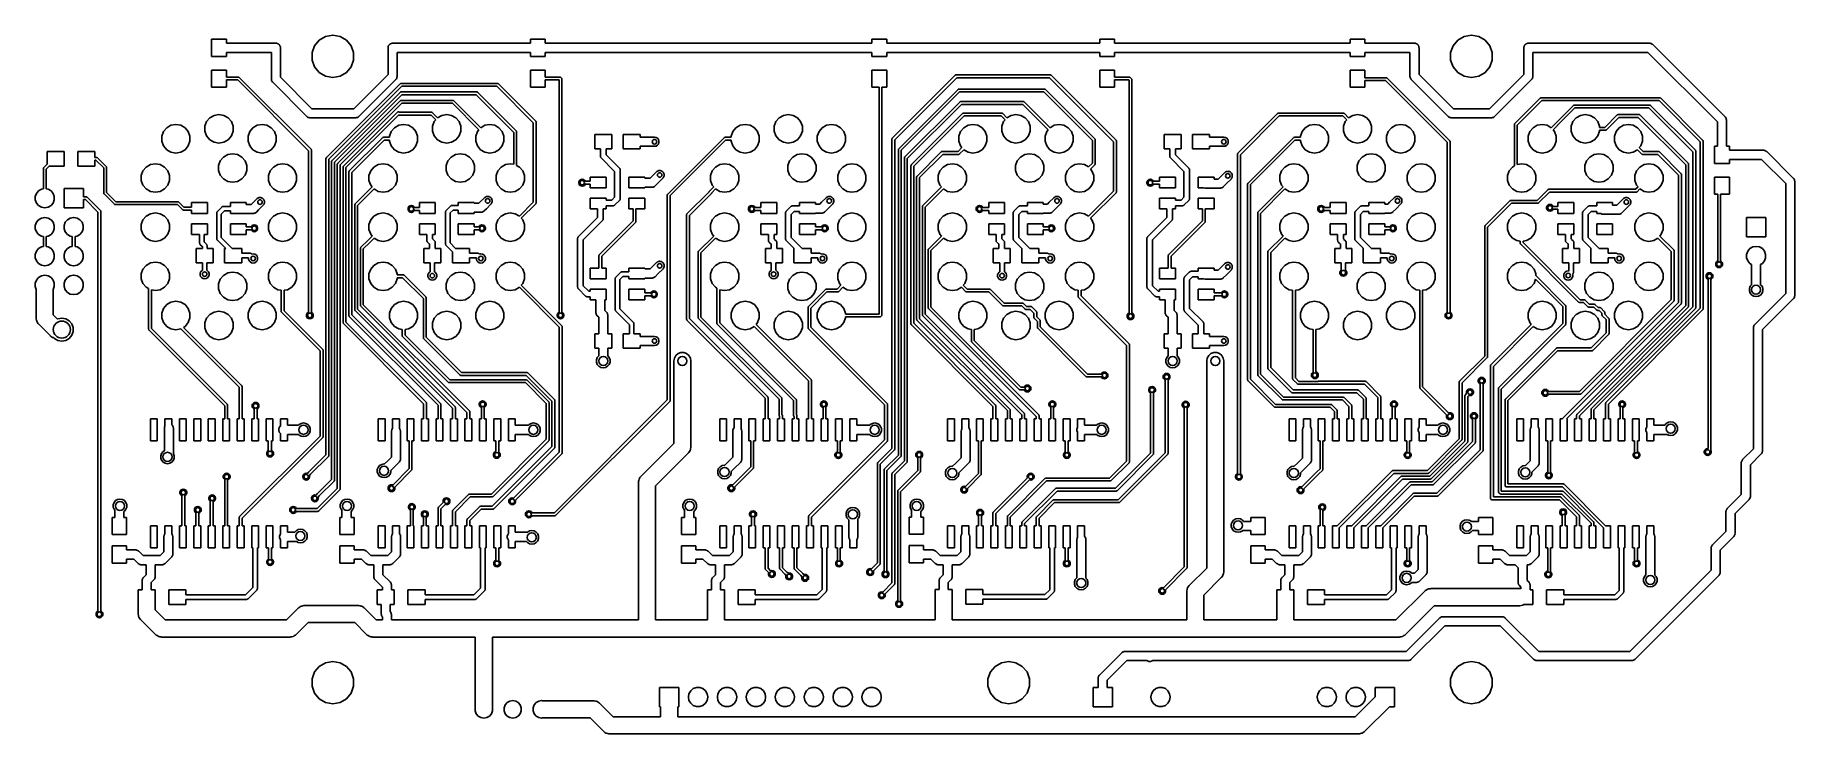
# Model space of a CAD drawing. Extents: x 74 to 228, y -104 to -43.
import ezdxf

# ---------------------------------------------------------------- set-up
doc = ezdxf.new("R2010")
doc.units = 0
doc.header["$MEASUREMENT"] = 0
doc.layers.add('BLACK', color=7, linetype='CONTINUOUS')

msp = doc.modelspace()

# ---------------------------------------------------------------- linework, layer by layer
at = {"layer": 'Black'}
for p, q in [((98.8063, -43.5774), (99.3648, -43.2549)), ((99.3648, -43.2549), (100, -43.1429)), ((100, -43.1429), (100.635, -43.2549)), ((100.635, -43.2549), (101.194, -43.5774)), ((198.806, -43.5774), (199.365, -43.2549)), ((199.365, -43.2549), (200, -43.1429)), ((200, -43.1429), (200.635, -43.2549)), ((200.635, -43.2549), (201.194, -43.5774)), ((89.35, -45), (89.35, -43.5)), ((89.35, -43.5), (90.65, -43.5)), ((90.65, -43.5), (90.65, -43.85)), ((90.65, -43.85), (95, -43.85)), ((94.6, -44.65), (90.65, -44.65)), ((90.65, -44.65), (90.65, -45)), ((94.6, -47), (94.6, -44.65)), ((95, -43.85), (95.0345, -43.8561)), ((95.0345, -43.8561), (95.0695, -43.8561)), ((95.0695, -43.8561), (95.1023, -43.868)), ((95.1023, -43.868), (95.1368, -43.8741)), ((95.1368, -43.8741), (95.1671, -43.8916)), ((95.1671, -43.8916), (95.2, -43.9036)), ((95.2, -43.9036), (95.2268, -43.9261)), ((95.2268, -43.9261), (95.2571, -43.9436)), ((95.2571, -43.9436), (95.2796, -43.9704)), ((95.2796, -43.9704), (95.3064, -43.9929)), ((95.3064, -43.9929), (95.3239, -44.0232)), ((95.3239, -44.0232), (95.3464, -44.05)), ((95.3464, -44.05), (95.3584, -44.0829)), ((95.3584, -44.0829), (95.3759, -44.1132)), ((95.3759, -44.1132), (95.382, -44.1477)), ((95.382, -44.1477), (95.3939, -44.1805)), ((95.3939, -44.1805), (95.3939, -44.2155)), ((95.3939, -44.2155), (95.4, -44.25)), ((95.4, -44.25), (95.4, -46.8343)), ((98.1711, -44.6775), (98.3917, -44.0715)), ((98.1711, -45.3225), (98.1711, -44.6775)), ((98.3917, -44.0715), (98.8063, -43.5774)), ((101.194, -43.5774), (101.608, -44.0715)), ((101.608, -44.0715), (101.829, -44.6775)), ((101.829, -44.6775), (101.829, -45.3225)), ((104.85, -44.25), (104.856, -44.2155)), ((104.85, -46.5843), (104.85, -44.25)), ((104.856, -44.1805), (104.868, -44.1477)), ((104.856, -44.2155), (104.856, -44.1805)), ((104.868, -44.1477), (104.874, -44.1132)), ((104.874, -44.1132), (104.892, -44.0829)), ((104.892, -44.0829), (104.904, -44.05)), ((104.904, -44.05), (104.926, -44.0232)), ((104.926, -44.0232), (104.944, -43.9929)), ((104.944, -43.9929), (104.97, -43.9704)), ((104.97, -43.9704), (104.993, -43.9436)), ((104.993, -43.9436), (105.023, -43.9261)), ((105.023, -43.9261), (105.05, -43.9036)), ((105.05, -43.9036), (105.083, -43.8916)), ((105.083, -43.8916), (105.113, -43.8741)), ((105.113, -43.8741), (105.148, -43.868)), ((105.148, -43.868), (105.181, -43.8561)), ((105.181, -43.8561), (105.216, -43.8561)), ((105.216, -43.8561), (105.25, -43.85)), ((105.25, -43.85), (106.75, -43.85)), ((106.75, -44.65), (105.65, -44.65)), ((105.65, -44.65), (105.65, -46.75)), ((106.75, -43.85), (117.35, -43.85)), ((117.35, -44.65), (106.75, -44.65)), ((117.35, -43.5), (118.65, -43.5)), ((117.35, -43.85), (117.35, -43.5)), ((117.35, -45), (117.35, -44.65)), ((118.65, -43.5), (118.65, -43.85)), ((118.65, -43.85), (147.35, -43.85)), ((147.35, -44.65), (118.65, -44.65)), ((118.65, -44.65), (118.65, -45)), ((147.35, -43.85), (147.35, -43.5)), ((147.35, -43.5), (148.65, -43.5)), ((147.35, -45), (147.35, -44.65)), ((148.65, -43.5), (148.65, -43.85)), ((148.65, -43.85), (167.35, -43.85)), ((167.35, -44.65), (148.65, -44.65)), ((148.65, -44.65), (148.65, -45)), ((167.35, -43.85), (167.35, -43.5)), ((167.35, -43.5), (168.65, -43.5)), ((167.35, -45), (167.35, -44.65)), ((168.65, -43.5), (168.65, -43.85)), ((168.65, -43.85), (189.35, -43.85)), ((189.35, -44.65), (168.65, -44.65)), ((168.65, -44.65), (168.65, -45)), ((189.35, -43.85), (189.35, -43.5)), ((189.35, -43.5), (190.65, -43.5)), ((189.35, -45), (189.35, -44.65)), ((190.65, -43.5), (190.65, -43.85)), ((190.65, -43.85), (191, -43.85)), ((191, -44.65), (190.65, -44.65)), ((190.65, -44.65), (190.65, -45)), ((191, -43.85), (195, -43.85)), ((194.6, -44.65), (191, -44.65)), ((194.6, -46.75), (194.6, -44.65)), ((195, -43.85), (195.034, -43.8561)), ((195.034, -43.8561), (195.069, -43.8561)), ((195.069, -43.8561), (195.102, -43.868)), ((195.102, -43.868), (195.137, -43.8741)), ((195.137, -43.8741), (195.167, -43.8916)), ((195.167, -43.8916), (195.2, -43.9036)), ((195.2, -43.9036), (195.227, -43.9261)), ((195.227, -43.9261), (195.257, -43.9436)), ((195.257, -43.9436), (195.28, -43.9704)), ((195.28, -43.9704), (195.306, -43.9929)), ((195.306, -43.9929), (195.324, -44.0232)), ((195.324, -44.0232), (195.346, -44.05)), ((195.346, -44.05), (195.358, -44.0829)), ((195.358, -44.0829), (195.376, -44.1132)), ((195.376, -44.1132), (195.382, -44.1477)), ((195.382, -44.1477), (195.394, -44.1805)), ((195.394, -44.1805), (195.394, -44.2155)), ((195.394, -44.2155), (195.4, -44.25)), ((195.4, -44.25), (195.4, -46.5843)), ((198.171, -44.6775), (198.392, -44.0715)), ((198.171, -45.3225), (198.171, -44.6775)), ((198.392, -44.0715), (198.806, -43.5774)), ((201.194, -43.5774), (201.608, -44.0715)), ((201.608, -44.0715), (201.829, -44.6775)), ((201.829, -44.6775), (201.829, -45.3225)), ((204.6, -44.25), (204.606, -44.2155)), ((204.6, -46.5843), (204.6, -44.25)), ((204.606, -44.1805), (204.618, -44.1477)), ((204.606, -44.2155), (204.606, -44.1805)), ((204.618, -44.1477), (204.624, -44.1132)), ((204.624, -44.1132), (204.642, -44.0829)), ((204.642, -44.0829), (204.654, -44.05)), ((204.654, -44.05), (204.676, -44.0232)), ((204.676, -44.0232), (204.694, -43.9929)), ((204.694, -43.9929), (204.72, -43.9704)), ((204.72, -43.9704), (204.743, -43.9436)), ((204.743, -43.9436), (204.773, -43.9261)), ((204.773, -43.9261), (204.8, -43.9036)), ((204.8, -43.9036), (204.833, -43.8916)), ((204.833, -43.8916), (204.863, -43.8741)), ((204.863, -43.8741), (204.898, -43.868)), ((204.898, -43.868), (204.931, -43.8561)), ((204.931, -43.8561), (204.966, -43.8561)), ((204.966, -43.8561), (205, -43.85)), ((205, -43.85), (215.65, -43.85)), ((215.484, -44.65), (205.4, -44.65)), ((205.4, -44.65), (205.4, -46.75)), ((221.6, -50.7657), (215.484, -44.65)), ((215.65, -43.85), (215.667, -43.8531)), ((215.667, -43.8531), (215.685, -43.8515)), ((215.685, -43.8515), (215.735, -43.865)), ((215.735, -43.865), (215.787, -43.8741)), ((215.787, -43.8741), (215.802, -43.8829)), ((215.802, -43.8829), (215.819, -43.8875)), ((215.819, -43.8875), (215.862, -43.9175)), ((215.862, -43.9175), (215.907, -43.9436)), ((215.907, -43.9436), (215.918, -43.9571)), ((215.918, -43.9571), (215.933, -43.9672)), ((215.933, -43.9672), (222.283, -50.3172)), ((90.65, -45), (89.35, -45)), ((89.35, -47.7), (89.35, -46.2)), ((89.35, -46.2), (90.65, -46.2)), ((90.65, -46.2), (90.65, -46.825)), ((98.3917, -45.9285), (98.1711, -45.3225)), ((98.8063, -46.4226), (98.3917, -45.9285)), ((101.608, -45.9285), (101.194, -46.4226)), ((101.829, -45.3225), (101.608, -45.9285)), ((118.65, -45), (117.35, -45)), ((117.35, -47.7), (117.35, -46.2)), ((117.35, -46.2), (118.65, -46.2)), ((118.65, -46.2), (118.65, -46.825)), ((148.65, -45), (147.35, -45)), ((147.35, -47.7), (147.35, -46.2)), ((147.35, -46.2), (148.65, -46.2)), ((148.65, -46.2), (148.65, -47.7)), ((168.65, -45), (167.35, -45)), ((167.35, -47.7), (167.35, -46.2)), ((167.35, -46.2), (168.65, -46.2)), ((168.65, -46.2), (168.65, -46.825)), ((190.65, -45), (189.35, -45)), ((189.35, -47.7), (189.35, -46.2)), ((189.35, -46.2), (190.65, -46.2)), ((190.65, -46.2), (190.65, -46.875)), ((198.392, -45.9285), (198.171, -45.3225)), ((198.806, -46.4226), (198.392, -45.9285)), ((201.608, -45.9285), (201.194, -46.4226)), ((201.829, -45.3225), (201.608, -45.9285)), ((90.65, -47.7), (89.35, -47.7)), ((90.65, -46.825), (91.7, -46.825)), ((91.6482, -47.075), (90.65, -47.075)), ((90.65, -47.075), (90.65, -47.7)), ((97.875, -53.3018), (91.6482, -47.075)), ((91.7, -46.825), (91.7054, -46.826)), ((91.7054, -46.826), (91.7109, -46.8255)), ((91.7109, -46.8255), (91.7267, -46.8297)), ((91.7267, -46.8297), (91.7428, -46.8325)), ((91.7428, -46.8325), (91.7475, -46.8353)), ((91.7475, -46.8353), (91.7528, -46.8367)), ((91.7528, -46.8367), (91.7662, -46.8461)), ((91.7662, -46.8461), (91.7803, -46.8542)), ((91.7803, -46.8542), (91.7839, -46.8585)), ((91.7839, -46.8585), (91.7884, -46.8616)), ((91.7884, -46.8616), (98.0884, -53.1616)), ((94.6031, -47.0173), (94.6, -47)), ((94.6015, -47.0349), (94.6031, -47.0173)), ((94.615, -47.0853), (94.6015, -47.0349)), ((94.6241, -47.1368), (94.615, -47.0853)), ((94.6329, -47.152), (94.6241, -47.1368)), ((94.6375, -47.169), (94.6329, -47.152)), ((94.6675, -47.2119), (94.6375, -47.169)), ((94.6936, -47.2571), (94.6675, -47.2119)), ((94.7071, -47.2684), (94.6936, -47.2571)), ((94.7172, -47.2828), (94.7071, -47.2684)), ((97.7172, -50.2828), (94.7172, -47.2828)), ((95.4, -46.8343), (98.1657, -49.6)), ((99.3648, -46.7451), (98.8063, -46.4226)), ((100, -46.8571), (99.3648, -46.7451)), ((99.4321, -53.8911), (105.912, -47.4116)), ((106.052, -47.625), (99.6455, -54.0313)), ((100.635, -46.7451), (100, -46.8571)), ((101.194, -46.4226), (100.635, -46.7451)), ((101.834, -49.6), (104.85, -46.5843)), ((105.533, -47.0328), (102.283, -50.2828)), ((105.543, -47.0184), (105.533, -47.0328)), ((105.556, -47.0071), (105.543, -47.0184)), ((105.583, -46.9619), (105.556, -47.0071)), ((105.613, -46.919), (105.583, -46.9619)), ((105.617, -46.902), (105.613, -46.919)), ((105.626, -46.8868), (105.617, -46.902)), ((105.635, -46.8353), (105.626, -46.8868)), ((105.648, -46.7849), (105.635, -46.8353)), ((105.65, -46.75), (105.647, -46.7673)), ((105.647, -46.7673), (105.648, -46.7849)), ((105.912, -47.4116), (105.916, -47.4085)), ((105.916, -47.4085), (105.92, -47.4042)), ((105.92, -47.4042), (105.934, -47.3961)), ((105.934, -47.3961), (105.947, -47.3867)), ((105.947, -47.3867), (105.952, -47.3853)), ((105.952, -47.3853), (105.957, -47.3825)), ((105.957, -47.3825), (105.973, -47.3797)), ((105.973, -47.3797), (105.989, -47.3755)), ((105.989, -47.3755), (105.995, -47.376)), ((105.995, -47.376), (106, -47.375)), ((106, -47.375), (114.45, -47.375)), ((114.398, -47.625), (106.052, -47.625)), ((117.604, -50.8308), (114.398, -47.625)), ((114.45, -47.375), (114.455, -47.376)), ((114.455, -47.376), (114.461, -47.3755)), ((114.461, -47.3755), (114.477, -47.3797)), ((114.477, -47.3797), (114.493, -47.3825)), ((114.493, -47.3825), (114.498, -47.3853)), ((114.498, -47.3853), (114.503, -47.3867)), ((114.503, -47.3867), (114.516, -47.3961)), ((114.516, -47.3961), (114.53, -47.4042)), ((114.53, -47.4042), (114.534, -47.4085)), ((114.534, -47.4085), (114.538, -47.4116)), ((114.538, -47.4116), (117.817, -50.6906)), ((118.65, -47.7), (117.35, -47.7)), ((118.65, -46.825), (119.95, -46.825)), ((119.875, -47.075), (118.65, -47.075)), ((118.65, -47.075), (118.65, -47.7)), ((119.875, -67.4797), (119.875, -47.075)), ((119.95, -46.825), (119.955, -46.826)), ((119.955, -46.826), (119.961, -46.8255)), ((119.961, -46.8255), (119.977, -46.8297)), ((119.977, -46.8297), (119.993, -46.8325)), ((119.993, -46.8325), (119.998, -46.8353)), ((119.998, -46.8353), (120.003, -46.8367)), ((120.003, -46.8367), (120.016, -46.8461)), ((120.016, -46.8461), (120.03, -46.8542)), ((120.03, -46.8542), (120.034, -46.8585)), ((120.034, -46.8585), (120.038, -46.8616)), ((120.038, -46.8616), (120.088, -46.9116)), ((120.088, -46.9116), (120.092, -46.9161)), ((120.092, -46.9161), (120.096, -46.9197)), ((120.096, -46.9197), (120.104, -46.9338)), ((120.104, -46.9338), (120.113, -46.9472)), ((120.113, -46.9472), (120.115, -46.9525)), ((120.115, -46.9525), (120.117, -46.9572)), ((120.117, -46.9572), (120.12, -46.9733)), ((120.12, -46.9733), (120.125, -46.9891)), ((120.125, -46.9891), (120.124, -46.9946)), ((120.124, -46.9946), (120.125, -47)), ((120.125, -47), (120.125, -67.4797)), ((147.975, -47.7), (147.35, -47.7)), ((147.975, -67.637), (147.975, -47.7)), ((148.65, -47.7), (148.225, -47.7)), ((148.225, -47.7), (148.225, -67.7)), ((149.137, -52.1866), (154.662, -46.6616)), ((154.802, -46.875), (149.35, -52.3268)), ((154.662, -46.6616), (154.666, -46.6585)), ((154.666, -46.6585), (154.67, -46.6542)), ((154.67, -46.6542), (154.684, -46.6461)), ((154.684, -46.6461), (154.697, -46.6367)), ((154.697, -46.6367), (154.702, -46.6353)), ((154.702, -46.6353), (154.707, -46.6325)), ((154.707, -46.6325), (154.723, -46.6297)), ((154.723, -46.6297), (154.739, -46.6255)), ((154.739, -46.6255), (154.745, -46.626)), ((154.745, -46.626), (154.75, -46.625)), ((154.75, -46.625), (163, -46.625)), ((162.948, -46.875), (154.802, -46.875)), ((154.916, -47.9085), (154.92, -47.9042)), ((154.92, -47.9042), (154.934, -47.8961)), ((154.934, -47.8961), (154.947, -47.8867)), ((154.947, -47.8867), (154.952, -47.8853)), ((154.952, -47.8853), (154.957, -47.8825)), ((154.957, -47.8825), (154.973, -47.8797)), ((154.973, -47.8797), (154.989, -47.8755)), ((154.989, -47.8755), (154.995, -47.876)), ((154.995, -47.876), (155, -47.875)), ((155, -47.875), (162.5, -47.875)), ((162.5, -47.875), (162.505, -47.876)), ((162.505, -47.876), (162.511, -47.8755)), ((162.511, -47.8755), (162.527, -47.8797)), ((162.527, -47.8797), (162.543, -47.8825)), ((162.543, -47.8825), (162.548, -47.8853)), ((162.548, -47.8853), (162.553, -47.8867)), ((162.553, -47.8867), (162.566, -47.8961)), ((162.566, -47.8961), (162.58, -47.9042)), ((162.58, -47.9042), (162.584, -47.9085)), ((168.575, -52.5018), (162.948, -46.875)), ((163, -46.625), (163.005, -46.626)), ((163.005, -46.626), (163.011, -46.6255)), ((163.011, -46.6255), (163.027, -46.6297)), ((163.027, -46.6297), (163.043, -46.6325)), ((163.043, -46.6325), (163.048, -46.6353)), ((163.048, -46.6353), (163.053, -46.6367)), ((163.053, -46.6367), (163.066, -46.6461)), ((163.066, -46.6461), (163.08, -46.6542)), ((163.08, -46.6542), (163.084, -46.6585)), ((163.084, -46.6585), (163.088, -46.6616)), ((163.088, -46.6616), (168.788, -52.3616)), ((168.65, -47.7), (167.35, -47.7)), ((168.65, -46.825), (169.95, -46.825)), ((169.898, -47.075), (168.65, -47.075)), ((168.65, -47.075), (168.65, -47.7)), ((169.912, -47.0884), (169.898, -47.075)), ((169.928, -47.1048), (169.912, -47.0884)), ((169.912, -47.0884), (169.912, -47.0884)), ((169.928, -67.5477), (169.928, -47.1048)), ((169.95, -46.825), (169.955, -46.826)), ((169.955, -46.826), (169.961, -46.8255)), ((169.961, -46.8255), (169.977, -46.8297)), ((169.977, -46.8297), (169.993, -46.8325)), ((169.993, -46.8325), (169.998, -46.8353)), ((169.998, -46.8353), (170.003, -46.8367)), ((170.003, -46.8367), (170.016, -46.8461)), ((170.016, -46.8461), (170.03, -46.8542)), ((170.03, -46.8542), (170.034, -46.8585)), ((170.034, -46.8585), (170.038, -46.8616)), ((170.038, -46.8616), (170.088, -46.9116)), ((170.088, -46.9116), (170.088, -46.9116)), ((170.088, -46.9116), (170.141, -46.9646)), ((170.141, -46.9646), (170.145, -46.9691)), ((170.145, -46.9691), (170.149, -46.9727)), ((170.149, -46.9727), (170.157, -46.9868)), ((170.157, -46.9868), (170.166, -47.0002)), ((170.166, -47.0002), (170.168, -47.0055)), ((170.168, -47.0055), (170.17, -47.0102)), ((170.17, -47.0102), (170.173, -47.0263)), ((170.173, -47.0263), (170.178, -47.0421)), ((170.178, -47.0421), (170.177, -47.0476)), ((170.177, -47.0476), (170.178, -47.053)), ((170.178, -47.053), (170.178, -67.5477)), ((190.65, -47.7), (189.35, -47.7)), ((190.65, -46.875), (192.5, -46.875)), ((192.448, -47.125), (190.65, -47.125)), ((190.65, -47.125), (190.65, -47.7)), ((197.875, -52.5518), (192.448, -47.125)), ((192.5, -46.875), (192.505, -46.876)), ((192.505, -46.876), (192.511, -46.8755)), ((192.511, -46.8755), (192.527, -46.8797)), ((192.527, -46.8797), (192.543, -46.8825)), ((192.543, -46.8825), (192.548, -46.8853)), ((192.548, -46.8853), (192.553, -46.8867)), ((192.553, -46.8867), (192.566, -46.8961)), ((192.566, -46.8961), (192.58, -46.9042)), ((192.58, -46.9042), (192.584, -46.9085)), ((192.584, -46.9085), (192.588, -46.9116)), ((192.588, -46.9116), (198.088, -52.4116)), ((194.603, -46.7673), (194.6, -46.75)), ((194.602, -46.7849), (194.603, -46.7673)), ((194.615, -46.8353), (194.602, -46.7849)), ((194.624, -46.8868), (194.615, -46.8353)), ((194.633, -46.902), (194.624, -46.8868)), ((194.637, -46.919), (194.633, -46.902)), ((194.667, -46.9619), (194.637, -46.919)), ((194.694, -47.0071), (194.667, -46.9619)), ((194.707, -47.0184), (194.694, -47.0071)), ((194.717, -47.0328), (194.707, -47.0184)), ((197.967, -50.2828), (194.717, -47.0328)), ((195.4, -46.5843), (198.416, -49.6)), ((199.365, -46.7451), (198.806, -46.4226)), ((200, -46.8571), (199.365, -46.7451)), ((200.635, -46.7451), (200, -46.8571)), ((201.194, -46.4226), (200.635, -46.7451)), ((201.584, -49.6), (204.6, -46.5843)), ((205.283, -47.0328), (202.033, -50.2828)), ((205.293, -47.0184), (205.283, -47.0328)), ((205.306, -47.0071), (205.293, -47.0184)), ((205.333, -46.9619), (205.306, -47.0071)), ((205.363, -46.919), (205.333, -46.9619)), ((205.367, -46.902), (205.363, -46.919)), ((205.376, -46.8868), (205.367, -46.902)), ((205.385, -46.8353), (205.376, -46.8868)), ((205.398, -46.7849), (205.385, -46.8353)), ((205.4, -46.75), (205.397, -46.7673)), ((205.397, -46.7673), (205.398, -46.7849)), ((99.9321, -54.1411), (105.912, -48.1616)), ((106.052, -48.375), (100.145, -54.2813)), ((100.432, -54.3911), (105.912, -48.9116)), ((106.052, -49.125), (100.645, -54.5313)), ((105.912, -48.1616), (105.916, -48.1585)), ((105.912, -48.9116), (105.916, -48.9085)), ((105.916, -48.1585), (105.92, -48.1542)), ((105.916, -48.9085), (105.92, -48.9042)), ((105.92, -48.1542), (105.934, -48.1461)), ((105.92, -48.9042), (105.934, -48.8961)), ((105.934, -48.1461), (105.947, -48.1367)), ((105.934, -48.8961), (105.947, -48.8867)), ((105.947, -48.1367), (105.952, -48.1353)), ((105.947, -48.8867), (105.952, -48.8853)), ((105.952, -48.1353), (105.957, -48.1325)), ((105.952, -48.8853), (105.957, -48.8825)), ((105.957, -48.1325), (105.973, -48.1297)), ((105.957, -48.8825), (105.973, -48.8797)), ((105.973, -48.1297), (105.989, -48.1255)), ((105.973, -48.8797), (105.989, -48.8755)), ((105.989, -48.1255), (105.995, -48.126)), ((105.989, -48.8755), (105.995, -48.876)), ((105.995, -48.126), (106, -48.125)), ((105.995, -48.876), (106, -48.875)), ((106, -48.125), (112.639, -48.125)), ((106, -48.875), (110.548, -48.875)), ((112.587, -48.375), (106.052, -48.375)), ((110.496, -49.125), (106.052, -49.125)), ((112.828, -51.457), (110.496, -49.125)), ((110.548, -48.875), (110.553, -48.876)), ((110.553, -48.876), (110.559, -48.8755)), ((110.559, -48.8755), (110.575, -48.8797)), ((110.575, -48.8797), (110.591, -48.8825)), ((110.591, -48.8825), (110.596, -48.8853)), ((110.596, -48.8853), (110.601, -48.8867)), ((110.601, -48.8867), (110.614, -48.8961)), ((110.614, -48.8961), (110.628, -48.9042)), ((110.628, -48.9042), (110.632, -48.9085)), ((110.632, -48.9085), (110.636, -48.9116)), ((110.636, -48.9116), (112.993, -51.2687)), ((115.889, -51.6773), (112.587, -48.375)), ((112.639, -48.125), (112.644, -48.126)), ((112.644, -48.126), (112.65, -48.1255)), ((112.65, -48.1255), (112.666, -48.1297)), ((112.666, -48.1297), (112.682, -48.1325)), ((112.682, -48.1325), (112.687, -48.1353)), ((112.687, -48.1353), (112.692, -48.1367)), ((112.692, -48.1367), (112.705, -48.1461)), ((112.705, -48.1461), (112.719, -48.1542)), ((112.719, -48.1542), (112.723, -48.1585)), ((112.723, -48.1585), (112.727, -48.1616)), ((112.727, -48.1616), (116.103, -51.5371)), ((149.712, -53.1116), (154.912, -47.9116)), ((155.052, -48.125), (149.925, -53.2518)), ((150.24, -53.8336), (155.062, -49.0116)), ((155.202, -49.225), (150.453, -53.9738)), ((154.912, -47.9116), (154.916, -47.9085)), ((162.448, -48.125), (155.052, -48.125)), ((155.062, -49.0116), (155.066, -49.0085)), ((155.066, -49.0085), (155.07, -49.0042)), ((155.07, -49.0042), (155.084, -48.9961)), ((155.084, -48.9961), (155.097, -48.9867)), ((155.097, -48.9867), (155.102, -48.9853)), ((155.102, -48.9853), (155.107, -48.9825)), ((155.107, -48.9825), (155.123, -48.9797)), ((155.123, -48.9797), (155.139, -48.9755)), ((155.139, -48.9755), (155.145, -48.976)), ((155.145, -48.976), (155.15, -48.975)), ((155.15, -48.975), (160.648, -48.975)), ((160.596, -49.225), (155.202, -49.225)), ((162.448, -51.0764), (160.596, -49.225)), ((160.648, -48.975), (160.653, -48.976)), ((160.653, -48.976), (160.659, -48.9755)), ((160.659, -48.9755), (160.675, -48.9797)), ((160.675, -48.9797), (160.691, -48.9825)), ((160.691, -48.9825), (160.696, -48.9853)), ((160.696, -48.9853), (160.701, -48.9867)), ((160.701, -48.9867), (160.714, -48.9961)), ((160.714, -48.9961), (160.728, -49.0042)), ((160.728, -49.0042), (160.732, -49.0085)), ((160.732, -49.0085), (160.736, -49.0116)), ((160.736, -49.0116), (162.624, -50.8996)), ((166.713, -52.3898), (162.448, -48.125)), ((162.584, -47.9085), (162.588, -47.9116)), ((162.588, -47.9116), (166.926, -52.2496)), ((203.81, -50.9021), (206.033, -48.6796)), ((206.173, -48.893), (204.023, -51.0423)), ((206.033, -48.6796), (206.037, -48.6765)), ((206.037, -48.6765), (206.041, -48.6722)), ((206.041, -48.6722), (206.055, -48.6641)), ((206.055, -48.6641), (206.068, -48.6547)), ((206.068, -48.6547), (206.073, -48.6533)), ((206.073, -48.6533), (206.078, -48.6505)), ((206.078, -48.6505), (206.094, -48.6477)), ((206.094, -48.6477), (206.11, -48.6435)), ((206.11, -48.6435), (206.116, -48.644)), ((206.116, -48.644), (206.121, -48.643)), ((206.121, -48.643), (216.535, -48.643)), ((216.483, -48.893), (206.173, -48.893)), ((207.376, -50.8926), (208.954, -49.3146)), ((208.954, -49.3146), (208.958, -49.3115)), ((208.958, -49.3115), (208.962, -49.3072)), ((208.962, -49.3072), (208.976, -49.2991)), ((208.976, -49.2991), (208.989, -49.2897)), ((208.989, -49.2897), (208.994, -49.2883)), ((208.994, -49.2883), (208.999, -49.2855)), ((208.999, -49.2855), (209.015, -49.2827)), ((209.015, -49.2827), (209.031, -49.2785)), ((209.031, -49.2785), (209.037, -49.279)), ((209.037, -49.279), (209.042, -49.278)), ((209.042, -49.278), (215.646, -49.278)), ((215.646, -49.278), (215.651, -49.279)), ((215.651, -49.279), (215.657, -49.2785)), ((215.657, -49.2785), (215.673, -49.2827)), ((215.673, -49.2827), (215.689, -49.2855)), ((215.689, -49.2855), (215.694, -49.2883)), ((215.694, -49.2883), (215.699, -49.2897)), ((215.699, -49.2897), (215.712, -49.2991)), ((215.712, -49.2991), (215.726, -49.3072)), ((215.726, -49.3072), (215.73, -49.3115)), ((215.73, -49.3115), (215.734, -49.3146)), ((215.734, -49.3146), (219.671, -53.2516)), ((220.093, -52.5028), (216.483, -48.893)), ((216.535, -48.643), (216.54, -48.644)), ((216.54, -48.644), (216.546, -48.6435)), ((216.546, -48.6435), (216.562, -48.6477)), ((216.562, -48.6477), (216.578, -48.6505)), ((216.578, -48.6505), (216.583, -48.6533)), ((216.583, -48.6533), (216.588, -48.6547)), ((216.588, -48.6547), (216.601, -48.6641)), ((216.601, -48.6641), (216.615, -48.6722)), ((216.615, -48.6722), (216.619, -48.6765)), ((216.619, -48.6765), (216.623, -48.6796)), ((216.623, -48.6796), (220.306, -52.3626)), ((85.7848, -51.0589), (86.214, -50.9832)), ((86.214, -50.9832), (86.6432, -51.0589)), ((88.7643, -51.1461), (88.9133, -50.7366)), ((88.9133, -50.7366), (89.1934, -50.4028)), ((89.1934, -50.4028), (89.5708, -50.1849)), ((89.5708, -50.1849), (90, -50.1092)), ((90, -50.1092), (90.4292, -50.1849)), ((90.4292, -50.1849), (90.8066, -50.4028)), ((90.8066, -50.4028), (91.0867, -50.7366)), ((91.0867, -50.7366), (91.2357, -51.1461)), ((93.3568, -51.0589), (93.786, -50.9832)), ((93.786, -50.9832), (94.2152, -51.0589)), ((97.7316, -50.2929), (97.7172, -50.2828)), ((97.7429, -50.3064), (97.7316, -50.2929)), ((97.7881, -50.3325), (97.7429, -50.3064)), ((97.831, -50.3625), (97.7881, -50.3325)), ((97.848, -50.3671), (97.831, -50.3625)), ((97.8632, -50.3759), (97.848, -50.3671)), ((97.9147, -50.385), (97.8632, -50.3759)), ((97.9651, -50.3985), (97.9147, -50.385)), ((97.9827, -50.3969), (97.9651, -50.3985)), ((98, -50.4), (97.9827, -50.3969)), ((102, -50.4), (98, -50.4)), ((98.1657, -49.6), (101.834, -49.6)), ((100.94, -54.6331), (105.624, -49.9496)), ((105.767, -50.1598), (101.153, -54.7733)), ((102.017, -50.3969), (102, -50.4)), ((102.035, -50.3985), (102.017, -50.3969)), ((102.085, -50.385), (102.035, -50.3985)), ((102.137, -50.3759), (102.085, -50.385)), ((102.152, -50.3671), (102.137, -50.3759)), ((102.169, -50.3625), (102.152, -50.3671)), ((102.212, -50.3325), (102.169, -50.3625)), ((102.257, -50.3064), (102.212, -50.3325)), ((102.268, -50.2929), (102.257, -50.3064)), ((102.283, -50.2828), (102.268, -50.2929)), ((105.624, -49.9496), (105.644, -49.935)), ((105.644, -49.935), (105.648, -49.9283)), ((105.648, -49.9283), (105.678, -49.8976)), ((105.678, -49.8976), (105.718, -49.8793)), ((105.718, -49.8793), (105.761, -49.8755)), ((105.761, -49.8755), (105.803, -49.8867)), ((105.777, -50.1625), (105.767, -50.1598)), ((105.783, -50.162), (105.777, -50.1625)), ((105.788, -50.163), (105.783, -50.162)), ((105.785, -51.0589), (106.214, -50.9832)), ((108.622, -50.163), (105.788, -50.163)), ((105.803, -49.8867), (105.838, -49.9116)), ((105.838, -49.9116), (105.84, -49.913)), ((105.84, -49.913), (108.674, -49.913)), ((106.214, -50.9832), (106.643, -51.0589)), ((109.042, -50.583), (108.622, -50.163)), ((108.674, -49.913), (108.679, -49.914)), ((108.679, -49.914), (108.685, -49.9135)), ((108.685, -49.9135), (108.701, -49.9177)), ((108.701, -49.9177), (108.717, -49.9205)), ((108.717, -49.9205), (108.722, -49.9233)), ((108.722, -49.9233), (108.727, -49.9247)), ((108.727, -49.9247), (108.74, -49.9341)), ((108.74, -49.9341), (108.754, -49.9422)), ((108.754, -49.9422), (108.758, -49.9465)), ((108.758, -49.9465), (108.762, -49.9496)), ((108.762, -49.9496), (109.207, -50.3947)), ((108.764, -51.1461), (108.913, -50.7366)), ((108.913, -50.7366), (109.042, -50.583)), ((109.207, -50.3947), (109.571, -50.1849)), ((109.571, -50.1849), (110, -50.1092)), ((110, -50.1092), (110.429, -50.1849)), ((110.429, -50.1849), (110.807, -50.4028)), ((110.807, -50.4028), (111.087, -50.7366)), ((111.087, -50.7366), (111.236, -51.1461)), ((113.357, -51.0589), (113.786, -50.9832)), ((113.786, -50.9832), (114.215, -51.0589)), ((117.604, -57.8072), (117.604, -50.8308)), ((117.817, -50.6906), (117.821, -50.6951)), ((117.821, -50.6951), (117.825, -50.6987)), ((117.825, -50.6987), (117.833, -50.7128)), ((117.833, -50.7128), (117.842, -50.7262)), ((117.842, -50.7262), (117.844, -50.7315)), ((117.844, -50.7315), (117.846, -50.7362)), ((117.846, -50.7362), (117.849, -50.7523)), ((117.849, -50.7523), (117.854, -50.7681)), ((117.854, -50.7681), (117.853, -50.7736)), ((117.853, -50.7736), (117.854, -50.779)), ((117.854, -50.779), (117.854, -57.859)), ((135.785, -51.0589), (136.214, -50.9832)), ((136.214, -50.9832), (136.643, -51.0589)), ((138.764, -51.1461), (138.913, -50.7366)), ((138.913, -50.7366), (139.193, -50.4028)), ((139.193, -50.4028), (139.571, -50.1849)), ((139.571, -50.1849), (140, -50.1092)), ((140, -50.1092), (140.429, -50.1849)), ((140.429, -50.1849), (140.807, -50.4028)), ((140.807, -50.4028), (141.087, -50.7366)), ((141.087, -50.7366), (141.236, -51.1461)), ((143.357, -51.0589), (143.786, -50.9832)), ((143.786, -50.9832), (144.215, -51.0589)), ((150.812, -54.5116), (155.298, -50.0256)), ((155.438, -50.239), (151.025, -54.6518)), ((155.298, -50.0256), (155.302, -50.0225)), ((155.302, -50.0225), (155.306, -50.0182)), ((155.306, -50.0182), (155.32, -50.0101)), ((155.32, -50.0101), (155.333, -50.0007)), ((155.333, -50.0007), (155.338, -49.9993)), ((155.338, -49.9993), (155.343, -49.9965)), ((155.343, -49.9965), (155.359, -49.9937)), ((155.359, -49.9937), (155.375, -49.9895)), ((155.375, -49.9895), (155.381, -49.99)), ((155.381, -49.99), (155.386, -49.989)), ((155.386, -49.989), (158.75, -49.989)), ((158.698, -50.239), (155.438, -50.239)), ((155.785, -51.0589), (156.214, -50.9832)), ((156.214, -50.9832), (156.643, -51.0589)), ((159.042, -50.583), (158.698, -50.239)), ((158.75, -49.989), (158.755, -49.99)), ((158.755, -49.99), (158.761, -49.9895)), ((158.761, -49.9895), (158.777, -49.9937)), ((158.764, -51.1461), (158.913, -50.7366)), ((158.777, -49.9937), (158.793, -49.9965)), ((158.793, -49.9965), (158.798, -49.9993)), ((158.798, -49.9993), (158.803, -50.0007)), ((158.803, -50.0007), (158.816, -50.0101)), ((158.816, -50.0101), (158.83, -50.0182)), ((158.83, -50.0182), (158.834, -50.0225)), ((158.834, -50.0225), (158.838, -50.0256)), ((158.838, -50.0256), (159.207, -50.3947)), ((158.913, -50.7366), (159.042, -50.583)), ((159.207, -50.3947), (159.571, -50.1849)), ((159.571, -50.1849), (160, -50.1092)), ((160, -50.1092), (160.429, -50.1849)), ((160.429, -50.1849), (160.807, -50.4028)), ((160.807, -50.4028), (161.087, -50.7366)), ((161.087, -50.7366), (161.236, -51.1461)), ((162.624, -50.8996), (162.624, -50.8996)), ((162.624, -50.8996), (162.993, -51.2687)), ((163.357, -51.0589), (163.786, -50.9832)), ((163.786, -50.9832), (164.215, -51.0589)), ((179.49, -53.5056), (182.97, -50.0256)), ((183.11, -50.239), (179.703, -53.6458)), ((182.97, -50.0256), (182.974, -50.0225)), ((182.974, -50.0225), (182.978, -50.0182)), ((182.978, -50.0182), (182.992, -50.0101)), ((182.992, -50.0101), (183.005, -50.0007)), ((183.005, -50.0007), (183.01, -49.9993)), ((183.01, -49.9993), (183.015, -49.9965)), ((183.015, -49.9965), (183.031, -49.9937)), ((183.031, -49.9937), (183.047, -49.9895)), ((183.047, -49.9895), (183.053, -49.99)), ((183.053, -49.99), (183.058, -49.989)), ((183.058, -49.989), (188.75, -49.989)), ((188.698, -50.239), (183.11, -50.239)), ((185.785, -51.0589), (186.214, -50.9832)), ((186.214, -50.9832), (186.643, -51.0589)), ((189.042, -50.583), (188.698, -50.239)), ((188.75, -49.989), (188.755, -49.99)), ((188.755, -49.99), (188.761, -49.9895)), ((188.761, -49.9895), (188.777, -49.9937)), ((188.764, -51.1461), (188.913, -50.7366)), ((188.777, -49.9937), (188.793, -49.9965)), ((188.793, -49.9965), (188.798, -49.9993)), ((188.798, -49.9993), (188.803, -50.0007)), ((188.803, -50.0007), (188.816, -50.0101)), ((188.816, -50.0101), (188.83, -50.0182)), ((188.83, -50.0182), (188.834, -50.0225)), ((188.834, -50.0225), (188.838, -50.0256)), ((188.838, -50.0256), (189.207, -50.3947)), ((188.913, -50.7366), (189.042, -50.583)), ((189.207, -50.3947), (189.571, -50.1849)), ((189.571, -50.1849), (190, -50.1092)), ((190, -50.1092), (190.429, -50.1849)), ((190.429, -50.1849), (190.807, -50.4028)), ((190.807, -50.4028), (191.087, -50.7366)), ((191.087, -50.7366), (191.236, -51.1461)), ((193.357, -51.0589), (193.786, -50.9832)), ((193.786, -50.9832), (194.215, -51.0589)), ((197.982, -50.2929), (197.967, -50.2828)), ((197.993, -50.3064), (197.982, -50.2929)), ((198.038, -50.3325), (197.993, -50.3064)), ((198.081, -50.3625), (198.038, -50.3325)), ((198.098, -50.3671), (198.081, -50.3625)), ((198.113, -50.3759), (198.098, -50.3671)), ((198.165, -50.385), (198.113, -50.3759)), ((198.215, -50.3985), (198.165, -50.385)), ((198.233, -50.3969), (198.215, -50.3985)), ((198.25, -50.4), (198.233, -50.3969)), ((201.75, -50.4), (198.25, -50.4)), ((198.416, -49.6), (201.584, -49.6)), ((201.767, -50.3969), (201.75, -50.4)), ((201.785, -50.3985), (201.767, -50.3969)), ((201.835, -50.385), (201.785, -50.3985)), ((201.887, -50.3759), (201.835, -50.385)), ((201.902, -50.3671), (201.887, -50.3759)), ((201.919, -50.3625), (201.902, -50.3671)), ((201.962, -50.3325), (201.919, -50.3625)), ((202.007, -50.3064), (201.962, -50.3325)), ((202.018, -50.2929), (202.007, -50.3064)), ((202.033, -50.2828), (202.018, -50.2929)), ((203.773, -50.9905), (203.774, -50.9851)), ((203.773, -54.6238), (203.773, -50.9905)), ((203.774, -50.9796), (203.778, -50.9638)), ((203.774, -50.9851), (203.774, -50.9796)), ((203.778, -50.9638), (203.781, -50.9477)), ((203.781, -50.9477), (203.784, -50.943)), ((203.784, -50.943), (203.785, -50.9377)), ((203.785, -50.9377), (203.795, -50.9243)), ((203.795, -50.9243), (203.803, -50.9102)), ((203.803, -50.9102), (203.807, -50.9066)), ((203.807, -50.9066), (203.81, -50.9021)), ((205.785, -51.0589), (206.214, -50.9832)), ((206.214, -50.9832), (206.643, -51.0589)), ((207.007, -51.2687), (207.359, -50.916)), ((207.359, -50.916), (207.36, -50.9148)), ((207.36, -50.9148), (207.368, -50.9007)), ((207.368, -50.9007), (207.372, -50.8971)), ((207.372, -50.8971), (207.376, -50.8926)), ((209.094, -49.528), (207.569, -51.053)), ((208.764, -51.1461), (208.913, -50.7366)), ((208.913, -50.7366), (209.193, -50.4028)), ((215.594, -49.528), (209.094, -49.528)), ((209.193, -50.4028), (209.571, -50.1849)), ((209.571, -50.1849), (210, -50.1092)), ((210, -50.1092), (210.429, -50.1849)), ((210.429, -50.1849), (210.807, -50.4028)), ((210.807, -50.4028), (211.087, -50.7366)), ((211.087, -50.7366), (211.236, -51.1461)), ((211.716, -51.239), (212.804, -50.1506)), ((212.945, -50.364), (211.856, -51.4524)), ((212.804, -50.1506), (212.809, -50.1475)), ((212.809, -50.1475), (212.812, -50.1433)), ((212.812, -50.1433), (212.827, -50.1351)), ((212.827, -50.1351), (212.84, -50.1257)), ((212.84, -50.1257), (212.845, -50.1243)), ((212.845, -50.1243), (212.85, -50.1215)), ((212.85, -50.1215), (212.866, -50.1187)), ((212.866, -50.1187), (212.882, -50.1145)), ((212.882, -50.1145), (212.887, -50.115)), ((212.887, -50.115), (212.893, -50.114)), ((212.893, -50.114), (214.704, -50.114)), ((214.652, -50.364), (212.945, -50.364)), ((213.357, -51.0589), (213.786, -50.9832)), ((213.786, -50.9832), (214.215, -51.0589)), ((218.823, -54.5348), (214.652, -50.364)), ((214.704, -50.114), (214.709, -50.115)), ((214.709, -50.115), (214.715, -50.1145)), ((214.715, -50.1145), (214.731, -50.1187)), ((214.731, -50.1187), (214.747, -50.1215)), ((214.747, -50.1215), (214.752, -50.1243)), ((214.752, -50.1243), (214.757, -50.1257)), ((214.757, -50.1257), (214.77, -50.1351)), ((214.77, -50.1351), (214.784, -50.1433)), ((214.784, -50.1433), (214.788, -50.1475)), ((214.788, -50.1475), (214.792, -50.1506)), ((214.792, -50.1506), (219.036, -54.3946)), ((219.458, -53.3918), (215.594, -49.528)), ((221.6, -52.9), (221.6, -50.7657)), ((222.283, -50.3172), (222.293, -50.3316)), ((222.293, -50.3316), (222.306, -50.3429)), ((222.306, -50.3429), (222.333, -50.3881)), ((222.333, -50.3881), (222.363, -50.431)), ((222.363, -50.431), (222.367, -50.448)), ((222.367, -50.448), (222.376, -50.4632)), ((222.376, -50.4632), (222.385, -50.5147)), ((222.385, -50.5147), (222.398, -50.5651)), ((222.398, -50.5651), (222.397, -50.5827)), ((222.397, -50.5827), (222.4, -50.6)), ((222.4, -50.6), (222.4, -52.9)), ((84.9783, -52.0201), (85.1273, -51.6106)), ((84.9783, -52.4559), (84.9783, -52.0201)), ((85.1273, -52.8654), (84.9783, -52.4559)), ((85.1273, -51.6106), (85.4074, -51.2768)), ((85.4074, -51.2768), (85.7848, -51.0589)), ((86.6432, -51.0589), (87.0206, -51.2768)), ((87.0206, -51.2768), (87.3007, -51.6106)), ((87.3007, -51.6106), (87.4497, -52.0201)), ((87.4497, -52.4559), (87.3007, -52.8654)), ((87.4497, -52.0201), (87.4497, -52.4559)), ((88.7643, -51.5819), (88.7643, -51.1461)), ((88.9133, -51.9914), (88.7643, -51.5819)), ((89.1934, -52.3252), (88.9133, -51.9914)), ((89.5708, -52.5431), (89.1934, -52.3252)), ((90, -52.6188), (89.5708, -52.5431)), ((90.4292, -52.5431), (90, -52.6188)), ((90.8066, -52.3252), (90.4292, -52.5431)), ((91.0867, -51.9914), (90.8066, -52.3252)), ((91.2357, -51.5819), (91.0867, -51.9914)), ((91.2357, -51.1461), (91.2357, -51.5819)), ((92.5503, -52.0201), (92.6993, -51.6106)), ((92.5503, -52.4559), (92.5503, -52.0201)), ((92.6993, -52.8654), (92.5503, -52.4559)), ((92.6993, -51.6106), (92.9794, -51.2768)), ((92.9794, -51.2768), (93.3568, -51.0589)), ((94.2152, -51.0589), (94.5926, -51.2768)), ((94.5926, -51.2768), (94.8727, -51.6106)), ((94.8727, -51.6106), (95.0217, -52.0201)), ((95.0217, -52.4559), (94.8727, -52.8654)), ((95.0217, -52.0201), (95.0217, -52.4559)), ((101.448, -55.0593), (104.358, -52.1496)), ((104.498, -52.363), (101.661, -55.1995)), ((104.358, -52.1496), (104.362, -52.1465)), ((104.362, -52.1465), (104.366, -52.1422)), ((104.366, -52.1422), (104.38, -52.1341)), ((104.38, -52.1341), (104.393, -52.1247)), ((104.393, -52.1247), (104.399, -52.1233)), ((104.399, -52.1233), (104.403, -52.1205)), ((104.403, -52.1205), (104.42, -52.1177)), ((104.42, -52.1177), (104.435, -52.1135)), ((104.435, -52.1135), (104.441, -52.114)), ((104.441, -52.114), (104.446, -52.113)), ((104.446, -52.113), (104.978, -52.113)), ((104.978, -52.363), (104.498, -52.363)), ((104.978, -52.0201), (105.127, -51.6106)), ((104.978, -52.113), (104.978, -52.0201)), ((104.978, -52.4559), (104.978, -52.363)), ((105.127, -52.8654), (104.978, -52.4559)), ((105.127, -51.6106), (105.407, -51.2768)), ((105.407, -51.2768), (105.785, -51.0589)), ((106.643, -51.0589), (107.021, -51.2768)), ((107.021, -51.2768), (107.301, -51.6106)), ((107.301, -51.6106), (107.45, -52.0201)), ((107.45, -52.4559), (107.301, -52.8654)), ((107.45, -52.0201), (107.45, -52.4559)), ((108.764, -51.5819), (108.764, -51.1461)), ((108.913, -51.9914), (108.764, -51.5819)), ((109.193, -52.3252), (108.913, -51.9914)), ((109.571, -52.5431), (109.193, -52.3252)), ((110, -52.6188), (109.571, -52.5431)), ((110.429, -52.5431), (110, -52.6188)), ((110.807, -52.3252), (110.429, -52.5431)), ((111.087, -51.9914), (110.807, -52.3252)), ((111.236, -51.5819), (111.087, -51.9914)), ((111.236, -51.1461), (111.236, -51.5819)), ((112.55, -52.0201), (112.699, -51.6106)), ((112.55, -52.4559), (112.55, -52.0201)), ((112.699, -52.8654), (112.55, -52.4559)), ((112.699, -51.6106), (112.828, -51.457)), ((112.993, -51.2687), (113.357, -51.0589)), ((114.215, -51.0589), (114.593, -51.2768)), ((114.593, -51.2768), (114.873, -51.6106)), ((114.873, -51.6106), (115.022, -52.0201)), ((115.022, -52.4559), (114.873, -52.8654)), ((115.022, -52.0201), (115.022, -52.4559)), ((115.889, -54.4804), (115.889, -51.6773)), ((116.103, -51.5371), (116.106, -51.5416)), ((116.106, -51.5416), (116.11, -51.5452)), ((116.11, -51.5452), (116.118, -51.5593)), ((116.118, -51.5593), (116.128, -51.5727)), ((116.128, -51.5727), (116.129, -51.578)), ((116.129, -51.578), (116.132, -51.5827)), ((116.132, -51.5827), (116.135, -51.5988)), ((116.135, -51.5988), (116.139, -51.6146)), ((116.139, -51.6146), (116.139, -51.6201)), ((116.139, -51.6201), (116.139, -51.6255)), ((116.139, -51.6255), (116.139, -54.5735)), ((123, -53.125), (123, -51.875)), ((123, -51.875), (124.5, -51.875)), ((124.5, -51.875), (124.5, -53.125)), ((125.5, -53.125), (125.5, -51.875)), ((125.5, -51.875), (127, -51.875)), ((127, -51.875), (127, -52.1)), ((127, -52.1), (128.241, -52.1)), ((128.241, -52.1), (128.25, -52.0985)), ((128.25, -52.0985), (128.387, -52.1227)), ((128.387, -52.1227), (128.508, -52.1924)), ((128.508, -52.1924), (128.598, -52.2992)), ((128.598, -52.2992), (128.645, -52.4303)), ((128.645, -52.4303), (128.645, -52.5697)), ((129.412, -57.0958), (134.358, -52.1496)), ((134.498, -52.363), (129.625, -57.236)), ((134.358, -52.1496), (134.362, -52.1465)), ((134.362, -52.1465), (134.366, -52.1422)), ((134.366, -52.1422), (134.38, -52.1341)), ((134.38, -52.1341), (134.393, -52.1247)), ((134.393, -52.1247), (134.399, -52.1233)), ((134.399, -52.1233), (134.403, -52.1205)), ((134.403, -52.1205), (134.42, -52.1177)), ((134.42, -52.1177), (134.435, -52.1135)), ((134.435, -52.1135), (134.441, -52.114)), ((134.441, -52.114), (134.446, -52.113)), ((134.446, -52.113), (134.978, -52.113)), ((134.978, -52.363), (134.498, -52.363)), ((134.978, -52.0201), (135.127, -51.6106)), ((134.978, -52.113), (134.978, -52.0201)), ((134.978, -52.4559), (134.978, -52.363)), ((135.127, -52.8654), (134.978, -52.4559)), ((135.127, -51.6106), (135.407, -51.2768)), ((135.407, -51.2768), (135.785, -51.0589)), ((136.643, -51.0589), (137.021, -51.2768)), ((137.021, -51.2768), (137.301, -51.6106)), ((137.301, -51.6106), (137.45, -52.0201)), ((137.45, -52.4559), (137.301, -52.8654)), ((137.45, -52.0201), (137.45, -52.4559)), ((138.764, -51.5819), (138.764, -51.1461)), ((138.913, -51.9914), (138.764, -51.5819)), ((139.193, -52.3252), (138.913, -51.9914)), ((139.571, -52.5431), (139.193, -52.3252)), ((140, -52.6188), (139.571, -52.5431)), ((140.429, -52.5431), (140, -52.6188)), ((140.807, -52.3252), (140.429, -52.5431)), ((141.087, -51.9914), (140.807, -52.3252)), ((141.236, -51.5819), (141.087, -51.9914)), ((141.236, -51.1461), (141.236, -51.5819)), ((142.55, -52.0201), (142.699, -51.6106)), ((142.55, -52.4559), (142.55, -52.0201)), ((142.699, -52.8654), (142.55, -52.4559)), ((142.699, -51.6106), (142.979, -51.2768)), ((142.979, -51.2768), (143.357, -51.0589)), ((144.215, -51.0589), (144.593, -51.2768)), ((144.593, -51.2768), (144.873, -51.6106)), ((144.873, -51.6106), (145.022, -52.0201)), ((145.022, -52.4559), (144.873, -52.8654)), ((145.022, -52.0201), (145.022, -52.4559)), ((149.1, -52.2641), (149.105, -52.2483)), ((149.101, -52.2696), (149.1, -52.2641)), ((149.1, -52.275), (149.101, -52.2696)), ((149.1, -79.4502), (149.1, -52.275)), ((149.105, -52.2483), (149.108, -52.2322)), ((149.108, -52.2322), (149.11, -52.2275)), ((149.11, -52.2275), (149.112, -52.2222)), ((149.112, -52.2222), (149.121, -52.2088)), ((149.121, -52.2088), (149.129, -52.1947)), ((149.129, -52.1947), (149.133, -52.1911)), ((149.133, -52.1911), (149.137, -52.1866)), ((149.35, -52.3268), (149.35, -79.502)), ((154.978, -52.0201), (155.127, -51.6106)), ((154.978, -52.4559), (154.978, -52.0201)), ((155.127, -52.8654), (154.978, -52.4559)), ((155.127, -51.6106), (155.407, -51.2768)), ((155.407, -51.2768), (155.785, -51.0589)), ((156.643, -51.0589), (157.021, -51.2768)), ((157.021, -51.2768), (157.301, -51.6106)), ((157.301, -51.6106), (157.45, -52.0201)), ((157.45, -52.4559), (157.301, -52.8654)), ((157.45, -52.0201), (157.45, -52.4559)), ((158.764, -51.5819), (158.764, -51.1461)), ((158.913, -51.9914), (158.764, -51.5819)), ((159.193, -52.3252), (158.913, -51.9914)), ((159.571, -52.5431), (159.193, -52.3252)), ((160, -52.6188), (159.571, -52.5431)), ((160.429, -52.5431), (160, -52.6188)), ((160.807, -52.3252), (160.429, -52.5431)), ((161.087, -51.9914), (160.807, -52.3252)), ((161.236, -51.5819), (161.087, -51.9914)), ((161.236, -51.1461), (161.236, -51.5819)), ((162.828, -51.457), (162.448, -51.0764)), ((162.448, -51.0764), (162.448, -51.0764)), ((162.55, -52.0201), (162.699, -51.6106)), ((162.55, -52.4559), (162.55, -52.0201)), ((162.699, -52.8654), (162.55, -52.4559)), ((162.699, -51.6106), (162.828, -51.457)), ((162.993, -51.2687), (163.357, -51.0589)), ((164.215, -51.0589), (164.593, -51.2768)), ((164.593, -51.2768), (164.873, -51.6106)), ((164.873, -51.6106), (165.022, -52.0201)), ((165.022, -52.4559), (164.873, -52.8654)), ((165.022, -52.0201), (165.022, -52.4559)), ((166.713, -54.3802), (166.713, -52.3898)), ((166.926, -52.2496), (166.93, -52.2541)), ((166.93, -52.2541), (166.934, -52.2577)), ((166.934, -52.2577), (166.942, -52.2718)), ((166.942, -52.2718), (166.951, -52.2852)), ((166.951, -52.2852), (166.953, -52.2905)), ((166.953, -52.2905), (166.955, -52.2952)), ((166.955, -52.2952), (166.958, -52.3113)), ((166.958, -52.3113), (166.963, -52.3271)), ((166.963, -52.3271), (166.962, -52.3326)), ((166.962, -52.3326), (166.963, -52.338)), ((166.963, -52.338), (166.963, -54.432)), ((168.575, -56.8362), (168.575, -52.5018)), ((168.788, -52.3616), (168.792, -52.3661)), ((168.792, -52.3661), (168.796, -52.3697)), ((168.796, -52.3697), (168.804, -52.3838)), ((168.804, -52.3838), (168.813, -52.3972)), ((168.813, -52.3972), (168.815, -52.4025)), ((168.815, -52.4025), (168.817, -52.4072)), ((168.817, -52.4072), (168.82, -52.4233)), ((168.82, -52.4233), (168.825, -52.4391)), ((168.825, -52.4391), (168.824, -52.4446)), ((168.824, -52.4446), (168.825, -52.45)), ((168.825, -52.45), (168.825, -56.888)), ((173, -53.125), (173, -51.875)), ((173, -51.875), (174.5, -51.875)), ((174.5, -51.875), (174.5, -53.125)), ((175.5, -53.125), (175.5, -51.875)), ((175.5, -51.875), (177, -51.875)), ((177, -51.875), (177, -52.1)), ((177, -52.1), (178.241, -52.1)), ((178.241, -52.1), (178.25, -52.0985)), ((178.25, -52.0985), (178.387, -52.1227)), ((178.387, -52.1227), (178.508, -52.1924)), ((178.508, -52.1924), (178.598, -52.2992)), ((178.598, -52.2992), (178.645, -52.4303)), ((178.645, -52.4303), (178.645, -52.5697)), ((180.379, -56.1288), (184.358, -52.1496)), ((184.498, -52.363), (180.592, -56.269)), ((184.358, -52.1496), (184.362, -52.1465)), ((184.362, -52.1465), (184.366, -52.1422)), ((184.366, -52.1422), (184.38, -52.1341)), ((184.38, -52.1341), (184.393, -52.1247)), ((184.393, -52.1247), (184.399, -52.1233)), ((184.399, -52.1233), (184.403, -52.1205)), ((184.403, -52.1205), (184.42, -52.1177)), ((184.42, -52.1177), (184.435, -52.1135)), ((184.435, -52.1135), (184.441, -52.114)), ((184.441, -52.114), (184.446, -52.113)), ((184.446, -52.113), (184.978, -52.113)), ((184.978, -52.363), (184.498, -52.363)), ((184.978, -52.0201), (185.127, -51.6106)), ((184.978, -52.113), (184.978, -52.0201)), ((184.978, -52.4559), (184.978, -52.363)), ((185.127, -52.8654), (184.978, -52.4559)), ((185.127, -51.6106), (185.407, -51.2768)), ((185.407, -51.2768), (185.785, -51.0589)), ((186.643, -51.0589), (187.021, -51.2768)), ((187.021, -51.2768), (187.301, -51.6106)), ((187.301, -51.6106), (187.45, -52.0201)), ((187.45, -52.4559), (187.301, -52.8654)), ((187.45, -52.0201), (187.45, -52.4559)), ((188.764, -51.5819), (188.764, -51.1461)), ((188.913, -51.9914), (188.764, -51.5819)), ((189.193, -52.3252), (188.913, -51.9914)), ((189.571, -52.5431), (189.193, -52.3252)), ((190, -52.6188), (189.571, -52.5431)), ((190.429, -52.5431), (190, -52.6188)), ((190.807, -52.3252), (190.429, -52.5431)), ((191.087, -51.9914), (190.807, -52.3252)), ((191.236, -51.5819), (191.087, -51.9914)), ((191.236, -51.1461), (191.236, -51.5819)), ((192.55, -52.0201), (192.699, -51.6106)), ((192.55, -52.4559), (192.55, -52.0201)), ((192.699, -52.8654), (192.55, -52.4559)), ((192.699, -51.6106), (192.979, -51.2768)), ((192.979, -51.2768), (193.357, -51.0589)), ((194.215, -51.0589), (194.593, -51.2768)), ((194.593, -51.2768), (194.873, -51.6106)), ((194.873, -51.6106), (195.022, -52.0201)), ((195.022, -52.4559), (194.873, -52.8654)), ((195.022, -52.0201), (195.022, -52.4559)), ((198.088, -52.4116), (198.092, -52.4161)), ((198.092, -52.4161), (198.096, -52.4197)), ((198.096, -52.4197), (198.104, -52.4338)), ((198.104, -52.4338), (198.113, -52.4472)), ((198.113, -52.4472), (198.115, -52.4525)), ((198.115, -52.4525), (198.117, -52.4572)), ((198.117, -52.4572), (198.12, -52.4733)), ((198.12, -52.4733), (198.125, -52.4891)), ((198.125, -52.4891), (198.124, -52.4946)), ((198.124, -52.4946), (198.125, -52.5)), ((198.125, -52.5), (198.125, -67.4883)), ((204.023, -51.0423), (204.023, -54.4957)), ((204.978, -52.0201), (205.127, -51.6106)), ((204.978, -52.4559), (204.978, -52.0201)), ((205.127, -52.8654), (204.978, -52.4559)), ((205.127, -51.6106), (205.407, -51.2768)), ((205.407, -51.2768), (205.785, -51.0589)), ((206.643, -51.0589), (207.007, -51.2687)), ((207.552, -51.0764), (207.172, -51.457)), ((207.172, -51.457), (207.301, -51.6106)), ((207.301, -51.6106), (207.45, -52.0201)), ((207.45, -52.4559), (207.301, -52.8654)), ((207.45, -52.0201), (207.45, -52.4559)), ((207.556, -51.0719), (207.552, -51.0764)), ((207.56, -51.0683), (207.556, -51.0719)), ((207.568, -51.0542), (207.56, -51.0683)), ((207.569, -51.053), (207.568, -51.0542)), ((208.764, -51.5819), (208.764, -51.1461)), ((208.913, -51.9914), (208.764, -51.5819)), ((209.193, -52.3252), (208.913, -51.9914)), ((209.571, -52.5431), (209.193, -52.3252)), ((210, -52.6188), (209.571, -52.5431)), ((210.429, -52.5431), (210, -52.6188)), ((210.807, -52.3252), (210.429, -52.5431)), ((211.087, -51.9914), (210.807, -52.3252)), ((211.236, -51.5819), (211.087, -51.9914)), ((211.236, -51.1461), (211.236, -51.239)), ((211.236, -51.239), (211.716, -51.239)), ((211.768, -51.489), (211.236, -51.489)), ((211.236, -51.489), (211.236, -51.5819)), ((211.773, -51.488), (211.768, -51.489)), ((211.779, -51.4885), (211.773, -51.488)), ((211.794, -51.4843), (211.779, -51.4885)), ((211.811, -51.4815), (211.794, -51.4843)), ((211.815, -51.4787), (211.811, -51.4815)), ((211.821, -51.4773), (211.815, -51.4787)), ((211.834, -51.4679), (211.821, -51.4773)), ((211.848, -51.4598), (211.834, -51.4679)), ((211.852, -51.4555), (211.848, -51.4598)), ((211.856, -51.4524), (211.852, -51.4555)), ((212.55, -52.0201), (212.699, -51.6106)), ((212.55, -52.4559), (212.55, -52.0201)), ((212.699, -52.8654), (212.55, -52.4559)), ((212.699, -51.6106), (212.979, -51.2768)), ((212.979, -51.2768), (213.357, -51.0589)), ((214.215, -51.0589), (214.593, -51.2768)), ((214.593, -51.2768), (214.873, -51.6106)), ((214.873, -51.6106), (215.022, -52.0201)), ((215.022, -52.4559), (214.873, -52.8654)), ((215.022, -52.0201), (215.022, -52.4559)), ((220.093, -67.1312), (220.093, -52.5028)), ((220.306, -52.3626), (220.31, -52.3671)), ((220.31, -52.3671), (220.314, -52.3707)), ((220.314, -52.3707), (220.322, -52.3848)), ((220.322, -52.3848), (220.331, -52.3982)), ((220.331, -52.3982), (220.333, -52.4035)), ((220.333, -52.4035), (220.335, -52.4082)), ((220.335, -52.4082), (220.338, -52.4243)), ((220.338, -52.4243), (220.343, -52.4401)), ((220.343, -52.4401), (220.342, -52.4456)), ((220.342, -52.4456), (220.343, -52.451)), ((220.343, -52.451), (220.343, -67.183)), ((74.9, -54.4732), (74.9, -53.35)), ((74.9, -53.35), (76.4, -53.35)), ((76.4, -53.35), (76.4, -54.65)), ((77.6, -54.65), (77.6, -53.35)), ((77.6, -53.35), (79.1, -53.35)), ((79.1, -53.35), (79.1, -53.875)), ((79.1, -53.875), (79.25, -53.875)), ((79.25, -53.875), (79.2554, -53.876)), ((79.2554, -53.876), (79.2609, -53.8755)), ((79.2609, -53.8755), (79.2767, -53.8797)), ((79.2767, -53.8797), (79.2928, -53.8825)), ((79.2928, -53.8825), (79.2975, -53.8853)), ((79.2975, -53.8853), (79.3028, -53.8867)), ((79.3028, -53.8867), (79.3162, -53.8961)), ((79.3162, -53.8961), (79.3303, -53.9042)), ((79.3303, -53.9042), (79.3339, -53.9085)), ((79.3339, -53.9085), (79.3384, -53.9116)), ((79.3384, -53.9116), (80.0884, -54.6616)), ((85.4074, -53.1992), (85.1273, -52.8654)), ((85.7848, -53.4171), (85.4074, -53.1992)), ((86.214, -53.4928), (85.7848, -53.4171)), ((86.6432, -53.4171), (86.214, -53.4928)), ((87.0206, -53.1992), (86.6432, -53.4171)), ((87.3007, -52.8654), (87.0206, -53.1992)), ((90.1133, -54.1756), (90.3934, -53.8418)), ((90.3934, -53.8418), (90.7708, -53.6239)), ((90.7708, -53.6239), (91.2, -53.5482)), ((91.2, -53.5482), (91.6292, -53.6239)), ((91.6292, -53.6239), (92.0066, -53.8418)), ((92.0066, -53.8418), (92.2867, -54.1756)), ((92.9794, -53.1992), (92.6993, -52.8654)), ((93.3568, -53.4171), (92.9794, -53.1992)), ((93.786, -53.4928), (93.3568, -53.4171)), ((94.2152, -53.4171), (93.786, -53.4928)), ((94.5926, -53.1992), (94.2152, -53.4171)), ((94.8727, -52.8654), (94.5926, -53.1992)), ((97.875, -67.473), (97.875, -53.3018)), ((98.0884, -53.1616), (98.0915, -53.1661)), ((98.0915, -53.1661), (98.0958, -53.1697)), ((98.0958, -53.1697), (98.1039, -53.1838)), ((98.1039, -53.1838), (98.1133, -53.1972)), ((98.1133, -53.1972), (98.1147, -53.2025)), ((98.1147, -53.2025), (98.1175, -53.2072)), ((98.1175, -53.2072), (98.1203, -53.2233)), ((98.1203, -53.2233), (98.1245, -53.2391)), ((98.1245, -53.2391), (98.124, -53.2446)), ((98.124, -53.2446), (98.125, -53.25)), ((98.125, -53.25), (98.125, -67.4955)), ((99.3955, -53.9795), (99.3964, -53.9741)), ((99.3955, -80.0057), (99.3955, -53.9795)), ((99.396, -53.9686), (99.4002, -53.9529)), ((99.3964, -53.9741), (99.396, -53.9686)), ((99.4002, -53.9529), (99.403, -53.9368)), ((99.403, -53.9368), (99.4058, -53.932)), ((99.4058, -53.932), (99.4072, -53.9267)), ((99.4072, -53.9267), (99.4166, -53.9133)), ((99.4166, -53.9133), (99.4247, -53.8992)), ((99.4247, -53.8992), (99.4289, -53.8956)), ((99.4289, -53.8956), (99.4321, -53.8911)), ((99.6455, -54.0313), (99.6455, -80.0575)), ((105.407, -53.1992), (105.127, -52.8654)), ((105.785, -53.4171), (105.407, -53.1992)), ((106.214, -53.4928), (105.785, -53.4171)), ((106.643, -53.4171), (106.214, -53.4928)), ((107.021, -53.1992), (106.643, -53.4171)), ((107.301, -52.8654), (107.021, -53.1992)), ((110.113, -54.1756), (110.393, -53.8418)), ((110.393, -53.8418), (110.771, -53.6239)), ((110.771, -53.6239), (111.2, -53.5482)), ((111.2, -53.5482), (111.629, -53.6239)), ((111.629, -53.6239), (112.007, -53.8418)), ((112.007, -53.8418), (112.287, -54.1756)), ((112.979, -53.1992), (112.699, -52.8654)), ((113.357, -53.4171), (112.979, -53.1992)), ((113.786, -53.4928), (113.357, -53.4171)), ((114.215, -53.4171), (113.786, -53.4928)), ((114.593, -53.1992), (114.215, -53.4171)), ((114.873, -52.8654), (114.593, -53.1992)), ((123.5, -53.125), (123, -53.125)), ((123.5, -53.75), (123.5, -53.125)), ((123.502, -53.7608), (123.5, -53.75)), ((123.501, -53.7718), (123.502, -53.7608)), ((123.509, -53.8033), (123.501, -53.7718)), ((123.515, -53.8355), (123.509, -53.8033)), ((123.521, -53.845), (123.515, -53.8355)), ((123.523, -53.8557), (123.521, -53.845)), ((123.542, -53.8824), (123.523, -53.8557)), ((123.558, -53.9107), (123.542, -53.8824)), ((123.567, -53.9178), (123.558, -53.9107)), ((123.573, -53.9268), (123.567, -53.9178)), ((124.75, -55.1036), (123.573, -53.9268)), ((124.5, -53.125), (124, -53.125)), ((124, -53.125), (124, -53.6464)), ((124, -53.6464), (125.177, -54.8232)), ((127, -53.125), (125.5, -53.125)), ((128.241, -52.9), (127, -52.9)), ((127, -52.9), (127, -53.125)), ((128.25, -52.9015), (128.241, -52.9)), ((128.387, -52.8773), (128.25, -52.9015)), ((128.508, -52.8076), (128.387, -52.8773)), ((128.598, -52.7008), (128.508, -52.8076)), ((128.645, -52.5697), (128.598, -52.7008)), ((135.407, -53.1992), (135.127, -52.8654)), ((135.785, -53.4171), (135.407, -53.1992)), ((136.214, -53.4928), (135.785, -53.4171)), ((136.643, -53.4171), (136.214, -53.4928)), ((137.021, -53.1992), (136.643, -53.4171)), ((137.301, -52.8654), (137.021, -53.1992)), ((140.113, -54.1756), (140.393, -53.8418)), ((140.393, -53.8418), (140.771, -53.6239)), ((140.771, -53.6239), (141.2, -53.5482)), ((141.2, -53.5482), (141.629, -53.6239)), ((141.629, -53.6239), (142.007, -53.8418)), ((142.007, -53.8418), (142.287, -54.1756)), ((142.979, -53.1992), (142.699, -52.8654)), ((143.357, -53.4171), (142.979, -53.1992)), ((143.786, -53.4928), (143.357, -53.4171)), ((144.215, -53.4171), (143.786, -53.4928)), ((144.593, -53.1992), (144.215, -53.4171)), ((144.873, -52.8654), (144.593, -53.1992)), ((149.675, -53.1891), (149.68, -53.1733)), ((149.676, -53.1946), (149.675, -53.1891)), ((149.675, -53.2), (149.676, -53.1946)), ((149.675, -80.0182), (149.675, -53.2)), ((149.68, -53.1733), (149.683, -53.1572)), ((149.683, -53.1572), (149.685, -53.1525)), ((149.685, -53.1525), (149.687, -53.1472)), ((149.687, -53.1472), (149.696, -53.1338)), ((149.696, -53.1338), (149.704, -53.1197)), ((149.704, -53.1197), (149.708, -53.1161)), ((149.708, -53.1161), (149.712, -53.1116)), ((149.925, -53.2518), (149.925, -80.07)), ((150.203, -53.9111), (150.208, -53.8953)), ((150.204, -53.9166), (150.203, -53.9111)), ((150.203, -53.922), (150.204, -53.9166)), ((150.203, -78.9557), (150.203, -53.922)), ((150.208, -53.8953), (150.211, -53.8792)), ((150.211, -53.8792), (150.213, -53.8745)), ((150.213, -53.8745), (150.215, -53.8692)), ((150.215, -53.8692), (150.224, -53.8558)), ((150.224, -53.8558), (150.232, -53.8417)), ((150.232, -53.8417), (150.236, -53.8381)), ((150.236, -53.8381), (150.24, -53.8336)), ((150.453, -53.9738), (150.453, -78.973)), ((151.312, -55.5116), (153.424, -53.3996)), ((153.564, -53.613), (151.525, -55.6518)), ((153.424, -53.3996), (153.428, -53.3965)), ((153.428, -53.3965), (153.432, -53.3922)), ((153.432, -53.3922), (153.446, -53.3841)), ((153.446, -53.3841), (153.459, -53.3747)), ((153.459, -53.3747), (153.464, -53.3733)), ((153.464, -53.3733), (153.469, -53.3705)), ((153.469, -53.3705), (153.485, -53.3677)), ((153.485, -53.3677), (153.501, -53.3635)), ((153.501, -53.3635), (153.507, -53.364)), ((153.507, -53.364), (153.512, -53.363)), ((153.512, -53.363), (154.912, -53.363)), ((154.964, -53.613), (153.564, -53.613)), ((154.912, -53.363), (155.256, -53.019)), ((154.969, -53.612), (154.964, -53.613)), ((154.975, -53.6125), (154.969, -53.612)), ((154.991, -53.6083), (154.975, -53.6125)), ((155.007, -53.6055), (154.991, -53.6083)), ((155.012, -53.6027), (155.007, -53.6055)), ((155.017, -53.6013), (155.012, -53.6027)), ((155.03, -53.5919), (155.017, -53.6013)), ((155.044, -53.5838), (155.03, -53.5919)), ((155.048, -53.5795), (155.044, -53.5838)), ((155.052, -53.5764), (155.048, -53.5795)), ((155.421, -53.2073), (155.052, -53.5764)), ((155.256, -53.019), (155.127, -52.8654)), ((155.785, -53.4171), (155.421, -53.2073)), ((156.214, -53.4928), (155.785, -53.4171)), ((156.643, -53.4171), (156.214, -53.4928)), ((157.021, -53.1992), (156.643, -53.4171)), ((157.301, -52.8654), (157.021, -53.1992)), ((160.113, -54.1756), (160.393, -53.8418)), ((160.393, -53.8418), (160.771, -53.6239)), ((160.771, -53.6239), (161.2, -53.5482)), ((161.2, -53.5482), (161.629, -53.6239)), ((161.629, -53.6239), (162.007, -53.8418)), ((162.007, -53.8418), (162.287, -54.1756)), ((162.979, -53.1992), (162.699, -52.8654)), ((163.357, -53.4171), (162.979, -53.1992)), ((163.786, -53.4928), (163.357, -53.4171)), ((164.215, -53.4171), (163.786, -53.4928)), ((164.593, -53.1992), (164.215, -53.4171)), ((164.873, -52.8654), (164.593, -53.1992)), ((173.5, -53.125), (173, -53.125)), ((173.5, -53.75), (173.5, -53.125)), ((173.502, -53.7608), (173.5, -53.75)), ((173.501, -53.7718), (173.502, -53.7608)), ((173.509, -53.8033), (173.501, -53.7718)), ((173.515, -53.8355), (173.509, -53.8033)), ((173.521, -53.845), (173.515, -53.8355)), ((173.523, -53.8557), (173.521, -53.845)), ((173.542, -53.8824), (173.523, -53.8557)), ((173.558, -53.9107), (173.542, -53.8824)), ((173.567, -53.9178), (173.558, -53.9107)), ((173.573, -53.9268), (173.567, -53.9178)), ((174.75, -55.1036), (173.573, -53.9268)), ((174.5, -53.125), (174, -53.125)), ((174, -53.125), (174, -53.6464)), ((174, -53.6464), (175.177, -54.8232)), ((177, -53.125), (175.5, -53.125)), ((178.241, -52.9), (177, -52.9)), ((177, -52.9), (177, -53.125)), ((178.25, -52.9015), (178.241, -52.9)), ((178.387, -52.8773), (178.25, -52.9015)), ((178.508, -52.8076), (178.387, -52.8773)), ((178.598, -52.7008), (178.508, -52.8076)), ((178.645, -52.5697), (178.598, -52.7008)), ((179.453, -53.5831), (179.458, -53.5673)), ((179.454, -53.5886), (179.453, -53.5831)), ((179.453, -53.594), (179.454, -53.5886)), ((179.453, -81.6447), (179.453, -53.594)), ((179.458, -53.5673), (179.461, -53.5512)), ((179.461, -53.5512), (179.463, -53.5465)), ((179.463, -53.5465), (179.465, -53.5412)), ((179.465, -53.5412), (179.474, -53.5278)), ((179.474, -53.5278), (179.482, -53.5137)), ((179.482, -53.5137), (179.486, -53.5101)), ((179.486, -53.5101), (179.49, -53.5056)), ((179.703, -53.6458), (179.703, -81.6447)), ((185.407, -53.1992), (185.127, -52.8654)), ((185.785, -53.4171), (185.407, -53.1992)), ((186.214, -53.4928), (185.785, -53.4171)), ((186.643, -53.4171), (186.214, -53.4928)), ((187.021, -53.1992), (186.643, -53.4171)), ((187.301, -52.8654), (187.021, -53.1992)), ((190.113, -54.1756), (190.393, -53.8418)), ((190.393, -53.8418), (190.771, -53.6239)), ((190.771, -53.6239), (191.2, -53.5482)), ((191.2, -53.5482), (191.629, -53.6239)), ((191.629, -53.6239), (192.007, -53.8418)), ((192.007, -53.8418), (192.287, -54.1756)), ((192.979, -53.1992), (192.699, -52.8654)), ((193.357, -53.4171), (192.979, -53.1992)), ((193.786, -53.4928), (193.357, -53.4171)), ((194.215, -53.4171), (193.786, -53.4928)), ((194.593, -53.1992), (194.215, -53.4171)), ((194.873, -52.8654), (194.593, -53.1992)), ((197.875, -67.4802), (197.875, -52.5518)), ((205.407, -53.1992), (205.127, -52.8654)), ((205.785, -53.4171), (205.407, -53.1992)), ((206.214, -53.4928), (205.785, -53.4171)), ((206.643, -53.4171), (206.214, -53.4928)), ((207.021, -53.1992), (206.643, -53.4171)), ((207.301, -52.8654), (207.021, -53.1992)), ((210.113, -54.1756), (210.393, -53.8418)), ((210.393, -53.8418), (210.771, -53.6239)), ((210.771, -53.6239), (211.2, -53.5482)), ((211.2, -53.5482), (211.629, -53.6239)), ((211.629, -53.6239), (212.007, -53.8418)), ((212.007, -53.8418), (212.287, -54.1756)), ((212.979, -53.1992), (212.699, -52.8654)), ((213.357, -53.4171), (212.979, -53.1992)), ((213.786, -53.4928), (213.357, -53.4171)), ((214.215, -53.4171), (213.786, -53.4928)), ((214.579, -53.2073), (214.215, -53.4171)), ((214.948, -53.5764), (214.579, -53.2073)), ((214.873, -52.8654), (214.744, -53.019)), ((214.744, -53.019), (215.088, -53.363)), ((214.952, -53.5795), (214.948, -53.5764)), ((214.956, -53.5838), (214.952, -53.5795)), ((214.97, -53.5919), (214.956, -53.5838)), ((214.983, -53.6013), (214.97, -53.5919)), ((214.988, -53.6027), (214.983, -53.6013)), ((214.993, -53.6055), (214.988, -53.6027)), ((215.009, -53.6083), (214.993, -53.6055)), ((215.025, -53.6125), (215.009, -53.6083)), ((215.031, -53.612), (215.025, -53.6125)), ((215.036, -53.613), (215.031, -53.612)), ((216.377, -53.613), (215.036, -53.613)), ((215.088, -53.363), (216.429, -53.363)), ((218.188, -55.4238), (216.377, -53.613)), ((216.429, -53.363), (216.434, -53.364)), ((216.434, -53.364), (216.44, -53.3635)), ((216.44, -53.3635), (216.456, -53.3677)), ((216.456, -53.3677), (216.472, -53.3705)), ((216.472, -53.3705), (216.477, -53.3733)), ((216.477, -53.3733), (216.482, -53.3747)), ((216.482, -53.3747), (216.495, -53.3841)), ((216.495, -53.3841), (216.509, -53.3922)), ((216.509, -53.3922), (216.513, -53.3965)), ((216.513, -53.3965), (216.517, -53.3996)), ((216.517, -53.3996), (218.401, -55.2836)), ((219.458, -67.0042), (219.458, -53.3918)), ((219.671, -53.2516), (219.675, -53.2561)), ((219.675, -53.2561), (219.679, -53.2597)), ((219.679, -53.2597), (219.687, -53.2738)), ((219.687, -53.2738), (219.696, -53.2872)), ((219.696, -53.2872), (219.698, -53.2925)), ((219.698, -53.2925), (219.7, -53.2972)), ((219.7, -53.2972), (219.703, -53.3133)), ((219.703, -53.3133), (219.708, -53.3291)), ((219.708, -53.3291), (219.707, -53.3346)), ((219.707, -53.3346), (219.708, -53.34)), ((219.708, -53.34), (219.708, -67.056)), ((221.35, -54.4), (221.35, -52.9)), ((221.35, -52.9), (221.6, -52.9)), ((222.4, -52.9), (222.65, -52.9)), ((222.65, -52.9), (222.65, -53.25)), ((222.65, -53.25), (224.65, -53.25)), ((224.65, -54.05), (222.65, -54.05)), ((222.65, -54.05), (222.65, -54.4)), ((224.65, -53.25), (225.65, -53.25)), ((225.484, -54.05), (224.65, -54.05)), ((227.6, -56.1657), (225.484, -54.05)), ((225.65, -53.25), (225.667, -53.2531)), ((225.667, -53.2531), (225.685, -53.2515)), ((225.685, -53.2515), (225.735, -53.265)), ((225.735, -53.265), (225.787, -53.2741)), ((225.787, -53.2741), (225.802, -53.2829)), ((225.802, -53.2829), (225.819, -53.2875)), ((225.819, -53.2875), (225.862, -53.3175)), ((225.862, -53.3175), (225.907, -53.3436)), ((225.907, -53.3436), (225.918, -53.3571)), ((225.918, -53.3571), (225.933, -53.3672)), ((225.933, -53.3672), (228.283, -55.7172)), ((74.575, -54.85), (74.576, -54.8446)), ((74.575, -56.2579), (74.575, -54.85)), ((74.5755, -54.8391), (74.5797, -54.8233)), ((74.576, -54.8446), (74.5755, -54.8391)), ((74.5797, -54.8233), (74.5825, -54.8072)), ((74.5825, -54.8072), (74.5853, -54.8025)), ((74.5853, -54.8025), (74.5867, -54.7972)), ((74.5867, -54.7972), (74.5961, -54.7838)), ((74.5961, -54.7838), (74.6042, -54.7697)), ((74.6042, -54.7697), (74.6085, -54.7661)), ((74.6085, -54.7661), (74.6116, -54.7616)), ((74.6116, -54.7616), (74.9, -54.4732)), ((75.0768, -54.65), (74.825, -54.9018)), ((74.825, -54.9018), (74.825, -56.2579)), ((76.4, -54.65), (75.0768, -54.65)), ((79.1, -54.65), (77.6, -54.65)), ((79.1982, -54.125), (79.1, -54.125)), ((79.1, -54.125), (79.1, -54.65)), ((79.875, -54.8018), (79.1982, -54.125)), ((79.875, -57), (79.875, -54.8018)), ((80.0884, -54.6616), (80.0915, -54.6661)), ((80.0915, -54.6661), (80.0958, -54.6697)), ((80.0958, -54.6697), (80.1039, -54.6838)), ((80.1039, -54.6838), (80.1133, -54.6972)), ((80.1133, -54.6972), (80.1147, -54.7025)), ((80.1147, -54.7025), (80.1175, -54.7072)), ((80.1175, -54.7072), (80.1203, -54.7233)), ((80.1203, -54.7233), (80.1245, -54.7391)), ((80.1245, -54.7391), (80.124, -54.7446)), ((80.124, -54.7446), (80.125, -54.75)), ((80.125, -54.75), (80.125, -56.9482)), ((83.1763, -55.4641), (83.3253, -55.0546)), ((83.1763, -55.8999), (83.1763, -55.4641)), ((83.3253, -55.0546), (83.6054, -54.7208)), ((83.6054, -54.7208), (83.9828, -54.5029)), ((83.9828, -54.5029), (84.412, -54.4272)), ((84.412, -54.4272), (84.8412, -54.5029)), ((84.8412, -54.5029), (85.2186, -54.7208)), ((85.2186, -54.7208), (85.4987, -55.0546)), ((85.4987, -55.0546), (85.6477, -55.4641)), ((85.6477, -55.4641), (85.6477, -55.8999)), ((89.9643, -54.5851), (90.1133, -54.1756)), ((89.9643, -55.0209), (89.9643, -54.5851)), ((90.1133, -55.4304), (89.9643, -55.0209)), ((90.3934, -55.7642), (90.1133, -55.4304)), ((92.2867, -55.4304), (92.0066, -55.7642)), ((92.2867, -54.1756), (92.4357, -54.5851)), ((92.4357, -55.0209), (92.2867, -55.4304)), ((92.4357, -54.5851), (92.4357, -55.0209)), ((94.3523, -55.4641), (94.5013, -55.0546)), ((94.3523, -55.8999), (94.3523, -55.4641)), ((94.5013, -55.0546), (94.7814, -54.7208)), ((94.7814, -54.7208), (95.1588, -54.5029)), ((95.1588, -54.5029), (95.588, -54.4272)), ((95.588, -54.4272), (96.0172, -54.5029)), ((96.0172, -54.5029), (96.3946, -54.7208)), ((96.3946, -54.7208), (96.6747, -55.0546)), ((96.6747, -55.0546), (96.8237, -55.4641)), ((96.8237, -55.4641), (96.8237, -55.8999)), ((99.8955, -54.2295), (99.8964, -54.2241)), ((99.8955, -82.1727), (99.8955, -54.2295)), ((99.896, -54.2186), (99.9002, -54.2028)), ((99.8964, -54.2241), (99.896, -54.2186)), ((99.9002, -54.2028), (99.903, -54.1868)), ((99.903, -54.1868), (99.9058, -54.182)), ((99.9058, -54.182), (99.9072, -54.1767)), ((99.9072, -54.1767), (99.9166, -54.1633)), ((99.9166, -54.1633), (99.9247, -54.1492)), ((99.9247, -54.1492), (99.9289, -54.1456)), ((99.9289, -54.1456), (99.9321, -54.1411)), ((100.145, -54.2813), (100.145, -82.2245)), ((100.395, -54.4795), (100.396, -54.4741)), ((100.395, -82.9427), (100.395, -54.4795)), ((100.396, -54.4686), (100.4, -54.4528)), ((100.396, -54.4741), (100.396, -54.4686)), ((100.4, -54.4528), (100.403, -54.4367)), ((100.403, -54.4367), (100.406, -54.432)), ((100.406, -54.432), (100.407, -54.4267)), ((100.407, -54.4267), (100.417, -54.4133)), ((100.417, -54.4133), (100.425, -54.3992)), ((100.425, -54.3992), (100.429, -54.3956)), ((100.429, -54.3956), (100.432, -54.3911)), ((100.645, -54.5313), (100.645, -82.9945)), ((100.903, -54.7215), (100.904, -54.7161)), ((100.903, -68.3895), (100.903, -54.7215)), ((100.904, -54.7106), (100.908, -54.6948)), ((100.904, -54.7161), (100.904, -54.7106)), ((100.908, -54.6948), (100.911, -54.6787)), ((100.911, -54.6787), (100.914, -54.674)), ((100.914, -54.674), (100.915, -54.6687)), ((100.915, -54.6687), (100.925, -54.6553)), ((100.925, -54.6553), (100.933, -54.6412)), ((100.933, -54.6412), (100.937, -54.6376)), ((100.937, -54.6376), (100.94, -54.6331)), ((101.153, -54.7733), (101.153, -68.3377)), ((101.411, -55.1477), (101.412, -55.1423)), ((101.411, -67.7545), (101.411, -55.1477)), ((101.412, -55.1368), (101.416, -55.1211)), ((101.412, -55.1423), (101.412, -55.1368)), ((101.416, -55.1211), (101.419, -55.105)), ((101.419, -55.105), (101.422, -55.1002)), ((101.422, -55.1002), (101.423, -55.0949)), ((101.423, -55.0949), (101.433, -55.0815)), ((101.433, -55.0815), (101.441, -55.0674)), ((101.441, -55.0674), (101.445, -55.0638)), ((101.445, -55.0638), (101.448, -55.0593)), ((101.661, -55.1995), (101.661, -67.7027)), ((103.176, -55.4641), (103.325, -55.0546)), ((103.176, -55.8999), (103.176, -55.4641)), ((103.325, -55.0546), (103.605, -54.7208)), ((103.605, -54.7208), (103.983, -54.5029)), ((103.983, -54.5029), (104.412, -54.4272)), ((104.412, -54.4272), (104.841, -54.5029)), ((104.841, -54.5029), (105.219, -54.7208)), ((105.219, -54.7208), (105.499, -55.0546)), ((105.499, -55.0546), (105.648, -55.4641)), ((105.648, -55.4641), (105.648, -55.8999)), ((109.964, -54.5851), (110.113, -54.1756)), ((109.964, -55.0209), (109.964, -54.5851)), ((110.113, -55.4304), (109.964, -55.0209)), ((110.393, -55.7642), (110.113, -55.4304)), ((112.287, -55.4304), (112.007, -55.7642)), ((112.287, -54.1756), (112.436, -54.5851)), ((112.436, -55.0209), (112.287, -55.4304)), ((112.436, -54.5851), (112.436, -55.0209)), ((114.352, -55.4641), (114.501, -55.0546)), ((114.352, -55.8999), (114.352, -55.4641)), ((114.501, -55.0546), (114.781, -54.7208)), ((114.781, -54.7208), (115.159, -54.5029)), ((115.159, -54.5029), (115.588, -54.4272)), ((115.588, -54.4272), (115.889, -54.4804)), ((116.139, -54.5735), (116.395, -54.7208)), ((116.395, -54.7208), (116.675, -55.0546)), ((116.675, -55.0546), (116.824, -55.4641)), ((116.824, -55.4641), (116.824, -55.8999)), ((122.6, -55.975), (122.6, -55.6)), ((122.6, -55.6), (124, -55.6)), ((124, -55.6), (124, -56.55)), ((124.75, -57.3714), (124.75, -55.1036)), ((125.177, -54.8232), (125.183, -54.8322)), ((125.183, -54.8322), (125.192, -54.8393)), ((125.192, -54.8393), (125.208, -54.8676)), ((125.208, -54.8676), (125.227, -54.8943)), ((125.227, -54.8943), (125.229, -54.905)), ((125.229, -54.905), (125.235, -54.9145)), ((125.235, -54.9145), (125.241, -54.9467)), ((125.241, -54.9467), (125.249, -54.9782)), ((125.249, -54.9782), (125.248, -54.9892)), ((125.248, -54.9892), (125.25, -55)), ((125.25, -55), (125.25, -57.475)), ((126, -56.55), (126, -55.6)), ((126, -55.6), (127.4, -55.6)), ((127.4, -55.6), (127.4, -55.7)), ((127.859, -55.7), (128.017, -55.5422)), ((128.017, -55.5422), (128.417, -55.1422)), ((128.417, -55.1422), (128.427, -55.1354)), ((128.427, -55.1354), (128.442, -55.1174)), ((128.442, -55.1174), (128.502, -55.0825)), ((128.502, -55.0825), (128.531, -55.0625)), ((128.531, -55.0625), (128.542, -55.0594)), ((128.542, -55.0594), (128.563, -55.0477)), ((128.563, -55.0477), (128.631, -55.0356)), ((128.631, -55.0356), (128.665, -55.0265)), ((128.665, -55.0265), (128.677, -55.0275)), ((128.677, -55.0275), (128.7, -55.0235)), ((128.7, -55.0235), (128.769, -55.0356)), ((128.769, -55.0356), (128.804, -55.0386)), ((128.804, -55.0386), (128.814, -55.0436)), ((128.814, -55.0436), (128.837, -55.0477)), ((128.837, -55.0477), (128.898, -55.0825)), ((128.898, -55.0825), (128.929, -55.0973)), ((128.929, -55.0973), (128.938, -55.1057)), ((128.938, -55.1057), (128.958, -55.1174)), ((128.958, -55.1174), (129.003, -55.1708)), ((129.003, -55.1708), (129.028, -55.1956)), ((129.048, -55.6258), (129.003, -55.6792)), ((129.028, -55.1956), (129.033, -55.2063)), ((129.033, -55.2063), (129.048, -55.2242)), ((129.048, -55.2242), (129.072, -55.2898)), ((129.056, -55.6037), (129.048, -55.6258)), ((129.063, -55.594), (129.056, -55.6037)), ((129.072, -55.5602), (129.063, -55.594)), ((129.072, -55.2898), (129.086, -55.3215)), ((129.095, -55.4947), (129.072, -55.5602)), ((129.086, -55.3215), (129.087, -55.3332)), ((129.087, -55.3332), (129.095, -55.3553)), ((129.095, -55.3553), (129.095, -55.425)), ((129.095, -55.425), (129.098, -55.4599)), ((129.098, -55.4599), (129.095, -55.4712)), ((129.095, -55.4712), (129.095, -55.4947)), ((133.176, -55.4641), (133.325, -55.0546)), ((133.176, -55.8999), (133.176, -55.4641)), ((133.325, -55.0546), (133.605, -54.7208)), ((133.605, -54.7208), (133.983, -54.5029)), ((133.983, -54.5029), (134.412, -54.4272)), ((134.412, -54.4272), (134.841, -54.5029)), ((134.841, -54.5029), (135.219, -54.7208)), ((135.219, -54.7208), (135.499, -55.0546)), ((135.499, -55.0546), (135.648, -55.4641)), ((135.648, -55.4641), (135.648, -55.8999)), ((139.964, -54.5851), (140.113, -54.1756)), ((139.964, -55.0209), (139.964, -54.5851)), ((140.113, -55.4304), (139.964, -55.0209)), ((140.393, -55.7642), (140.113, -55.4304)), ((142.287, -55.4304), (142.007, -55.7642)), ((142.287, -54.1756), (142.436, -54.5851)), ((142.436, -55.0209), (142.287, -55.4304)), ((142.436, -54.5851), (142.436, -55.0209)), ((144.352, -55.4641), (144.501, -55.0546)), ((144.352, -55.8999), (144.352, -55.4641)), ((144.501, -55.0546), (144.781, -54.7208)), ((144.781, -54.7208), (145.159, -54.5029)), ((145.159, -54.5029), (145.588, -54.4272)), ((145.588, -54.4272), (146.017, -54.5029)), ((146.017, -54.5029), (146.395, -54.7208)), ((146.395, -54.7208), (146.675, -55.0546)), ((146.675, -55.0546), (146.824, -55.4641)), ((146.824, -55.4641), (146.824, -55.8999)), ((150.775, -54.5891), (150.78, -54.5733)), ((150.776, -54.5946), (150.775, -54.5891)), ((150.775, -54.6), (150.776, -54.5946)), ((150.775, -68.5), (150.775, -54.6)), ((150.78, -54.5733), (150.783, -54.5572)), ((150.783, -54.5572), (150.785, -54.5525)), ((150.785, -54.5525), (150.787, -54.5472)), ((150.787, -54.5472), (150.796, -54.5338)), ((150.796, -54.5338), (150.804, -54.5196)), ((150.804, -54.5196), (150.808, -54.5161)), ((150.808, -54.5161), (150.812, -54.5116)), ((151.025, -54.6518), (151.025, -68.4482)), ((151.275, -55.5891), (151.28, -55.5733)), ((151.276, -55.5946), (151.275, -55.5891)), ((151.275, -55.6), (151.276, -55.5946)), ((151.275, -68.1), (151.275, -55.6)), ((151.28, -55.5733), (151.283, -55.5572)), ((151.283, -55.5572), (151.285, -55.5525)), ((151.285, -55.5525), (151.287, -55.5472)), ((151.287, -55.5472), (151.296, -55.5338)), ((151.296, -55.5338), (151.304, -55.5196)), ((151.304, -55.5196), (151.308, -55.5161)), ((151.308, -55.5161), (151.312, -55.5116)), ((153.176, -55.4641), (153.325, -55.0546)), ((153.176, -55.8999), (153.176, -55.4641)), ((153.325, -55.0546), (153.605, -54.7208)), ((153.605, -54.7208), (153.983, -54.5029)), ((153.983, -54.5029), (154.412, -54.4272)), ((154.412, -54.4272), (154.841, -54.5029)), ((154.841, -54.5029), (155.219, -54.7208)), ((155.219, -54.7208), (155.499, -55.0546)), ((155.499, -55.0546), (155.648, -55.4641)), ((155.648, -55.4641), (155.648, -55.8999)), ((159.964, -54.5851), (160.113, -54.1756)), ((159.964, -55.0209), (159.964, -54.5851)), ((160.113, -55.4304), (159.964, -55.0209)), ((160.393, -55.7642), (160.113, -55.4304)), ((162.287, -55.4304), (162.007, -55.7642)), ((162.287, -54.1756), (162.436, -54.5851)), ((162.436, -55.0209), (162.287, -55.4304)), ((162.436, -54.5851), (162.436, -55.0209)), ((164.352, -55.4641), (164.501, -55.0546)), ((164.352, -55.8999), (164.352, -55.4641)), ((164.501, -55.0546), (164.781, -54.7208)), ((164.781, -54.7208), (165.159, -54.5029)), ((165.159, -54.5029), (165.588, -54.4272)), ((165.588, -54.4272), (166.017, -54.5029)), ((166.017, -54.5029), (166.381, -54.7127)), ((166.381, -54.7127), (166.713, -54.3802)), ((166.926, -54.5204), (166.546, -54.901)), ((166.546, -54.901), (166.675, -55.0546)), ((166.675, -55.0546), (166.824, -55.4641)), ((166.824, -55.4641), (166.824, -55.8999)), ((166.93, -54.5159), (166.926, -54.5204)), ((166.934, -54.5123), (166.93, -54.5159)), ((166.942, -54.4982), (166.934, -54.5123)), ((166.951, -54.4848), (166.942, -54.4982)), ((166.953, -54.4795), (166.951, -54.4848)), ((166.955, -54.4748), (166.953, -54.4795)), ((166.958, -54.4587), (166.955, -54.4748)), ((166.963, -54.4429), (166.958, -54.4587)), ((166.963, -54.432), (166.962, -54.4374)), ((166.962, -54.4374), (166.963, -54.4429)), ((172.6, -55.975), (172.6, -55.6)), ((172.6, -55.6), (174, -55.6)), ((174, -55.6), (174, -56.55)), ((174.75, -57.3714), (174.75, -55.1036)), ((175.177, -54.8232), (175.183, -54.8322)), ((175.183, -54.8322), (175.192, -54.8393)), ((175.192, -54.8393), (175.208, -54.8676)), ((175.208, -54.8676), (175.227, -54.8943)), ((175.227, -54.8943), (175.229, -54.905)), ((175.229, -54.905), (175.235, -54.9145)), ((175.235, -54.9145), (175.241, -54.9467)), ((175.241, -54.9467), (175.249, -54.9782)), ((175.249, -54.9782), (175.248, -54.9892)), ((175.248, -54.9892), (175.25, -55)), ((175.25, -55), (175.25, -57.475)), ((176, -56.55), (176, -55.6)), ((176, -55.6), (177.4, -55.6)), ((177.4, -55.6), (177.4, -55.775)), ((177.759, -55.775), (177.917, -55.6172)), ((177.917, -55.6172), (178.317, -55.2172)), ((178.317, -55.2172), (178.327, -55.2104)), ((178.327, -55.2104), (178.342, -55.1924)), ((178.342, -55.1924), (178.402, -55.1575)), ((178.402, -55.1575), (178.431, -55.1375)), ((178.431, -55.1375), (178.442, -55.1344)), ((178.442, -55.1344), (178.463, -55.1227)), ((178.463, -55.1227), (178.531, -55.1106)), ((178.531, -55.1106), (178.565, -55.1015)), ((178.565, -55.1015), (178.577, -55.1025)), ((178.577, -55.1025), (178.6, -55.0985)), ((178.6, -55.0985), (178.669, -55.1106)), ((178.669, -55.1106), (178.704, -55.1136)), ((178.704, -55.1136), (178.714, -55.1186)), ((178.714, -55.1186), (178.737, -55.1227)), ((178.737, -55.1227), (178.798, -55.1575)), ((178.798, -55.1575), (178.829, -55.1723)), ((178.829, -55.1723), (178.838, -55.1807)), ((178.838, -55.1807), (178.858, -55.1924)), ((178.858, -55.1924), (178.903, -55.2458)), ((178.903, -55.2458), (178.928, -55.2706)), ((178.928, -55.2706), (178.933, -55.2813)), ((178.933, -55.2813), (178.948, -55.2992)), ((178.948, -55.2992), (178.972, -55.3648)), ((178.972, -55.3648), (178.986, -55.3965)), ((178.995, -55.5697), (178.972, -55.6352)), ((178.986, -55.3965), (178.987, -55.4082)), ((178.987, -55.4082), (178.995, -55.4303)), ((178.995, -55.4303), (178.995, -55.5)), ((178.995, -55.5), (178.998, -55.5349)), ((178.998, -55.5349), (178.995, -55.5462)), ((178.995, -55.5462), (178.995, -55.5697)), ((183.176, -55.4641), (183.325, -55.0546)), ((183.176, -55.8999), (183.176, -55.4641)), ((183.325, -55.0546), (183.605, -54.7208)), ((183.605, -54.7208), (183.983, -54.5029)), ((183.983, -54.5029), (184.412, -54.4272)), ((184.412, -54.4272), (184.841, -54.5029)), ((184.841, -54.5029), (185.219, -54.7208)), ((185.219, -54.7208), (185.499, -55.0546)), ((185.499, -55.0546), (185.648, -55.4641)), ((185.648, -55.4641), (185.648, -55.8999)), ((189.964, -54.5851), (190.113, -54.1756)), ((189.964, -55.0209), (189.964, -54.5851)), ((190.113, -55.4304), (189.964, -55.0209)), ((190.393, -55.7642), (190.113, -55.4304)), ((192.287, -55.4304), (192.007, -55.7642)), ((192.287, -54.1756), (192.436, -54.5851)), ((192.436, -55.0209), (192.287, -55.4304)), ((192.436, -54.5851), (192.436, -55.0209)), ((194.352, -55.4641), (194.501, -55.0546)), ((194.352, -55.8999), (194.352, -55.4641)), ((194.501, -55.0546), (194.781, -54.7208)), ((194.781, -54.7208), (195.159, -54.5029)), ((195.159, -54.5029), (195.588, -54.4272)), ((195.588, -54.4272), (196.017, -54.5029)), ((196.017, -54.5029), (196.395, -54.7208)), ((196.395, -54.7208), (196.675, -55.0546)), ((196.675, -55.0546), (196.824, -55.4641)), ((196.824, -55.4641), (196.824, -55.8999)), ((203.176, -55.4641), (203.325, -55.0546)), ((203.176, -55.8999), (203.176, -55.4641)), ((203.325, -55.0546), (203.605, -54.7208)), ((203.605, -54.7208), (203.773, -54.6238)), ((204.023, -54.4957), (204.412, -54.4272)), ((204.412, -54.4272), (204.841, -54.5029)), ((204.841, -54.5029), (205.219, -54.7208)), ((205.219, -54.7208), (205.499, -55.0546)), ((205.499, -55.0546), (205.648, -55.4641)), ((205.648, -55.4641), (205.648, -55.8999)), ((209.964, -54.5851), (210.113, -54.1756)), ((209.964, -55.0209), (209.964, -54.5851)), ((210.113, -55.4304), (209.964, -55.0209)), ((210.393, -55.7642), (210.113, -55.4304)), ((212.287, -55.4304), (212.007, -55.7642)), ((212.287, -54.1756), (212.436, -54.5851)), ((212.436, -55.0209), (212.287, -55.4304)), ((212.436, -54.5851), (212.436, -55.0209)), ((214.352, -55.4641), (214.501, -55.0546)), ((214.352, -55.8999), (214.352, -55.4641)), ((214.501, -55.0546), (214.781, -54.7208)), ((214.781, -54.7208), (215.159, -54.5029)), ((215.159, -54.5029), (215.588, -54.4272)), ((215.588, -54.4272), (216.017, -54.5029)), ((216.017, -54.5029), (216.395, -54.7208)), ((216.395, -54.7208), (216.675, -55.0546)), ((216.675, -55.0546), (216.824, -55.4641)), ((216.824, -55.4641), (216.824, -55.8999)), ((218.188, -66.6232), (218.188, -55.4238)), ((218.401, -55.2836), (218.405, -55.2881)), ((218.405, -55.2881), (218.409, -55.2917)), ((218.409, -55.2917), (218.417, -55.3058)), ((218.417, -55.3058), (218.426, -55.3192)), ((218.426, -55.3192), (218.428, -55.3245)), ((218.428, -55.3245), (218.43, -55.3292)), ((218.43, -55.3292), (218.433, -55.3453)), ((218.433, -55.3453), (218.438, -55.3611)), ((218.438, -55.3611), (218.437, -55.3666)), ((218.437, -55.3666), (218.438, -55.372)), ((218.438, -55.372), (218.438, -66.675)), ((218.823, -66.8772), (218.823, -54.5348)), ((219.036, -54.3946), (219.04, -54.3991)), ((219.04, -54.3991), (219.044, -54.4027)), ((219.044, -54.4027), (219.052, -54.4168)), ((219.052, -54.4168), (219.061, -54.4302)), ((219.061, -54.4302), (219.063, -54.4355)), ((219.063, -54.4355), (219.065, -54.4402)), ((219.065, -54.4402), (219.068, -54.4563)), ((219.068, -54.4563), (219.073, -54.4721)), ((219.073, -54.4721), (219.072, -54.4776)), ((219.072, -54.4776), (219.073, -54.483)), ((219.073, -54.483), (219.073, -66.929)), ((222.65, -54.4), (221.35, -54.4)), ((221.35, -57.1), (221.35, -55.6)), ((221.35, -55.6), (222.65, -55.6)), ((222.65, -55.6), (222.65, -57.1)), ((73.8597, -57.3124), (73.9606, -57.035)), ((73.9606, -57.035), (74.1504, -56.8089)), ((74.1504, -56.8089), (74.406, -56.6613)), ((74.406, -56.6613), (74.575, -56.6315)), ((74.575, -56.6315), (74.575, -56.2579)), ((74.825, -56.2579), (74.825, -56.6315)), ((74.825, -56.6315), (74.994, -56.6613)), ((74.994, -56.6613), (75.2496, -56.8089)), ((75.2496, -56.8089), (75.4394, -57.035)), ((75.4394, -57.035), (75.5403, -57.3124)), ((76.39, -58.31), (76.39, -56.61)), ((76.39, -56.61), (78.09, -56.61)), ((78.09, -56.61), (78.09, -57.335)), ((79.876, -57.0054), (79.875, -57)), ((79.8755, -57.0109), (79.876, -57.0054)), ((79.8797, -57.0267), (79.8755, -57.0109)), ((79.8825, -57.0428), (79.8797, -57.0267)), ((79.8853, -57.0475), (79.8825, -57.0428)), ((79.8867, -57.0528), (79.8853, -57.0475)), ((79.8961, -57.0662), (79.8867, -57.0528)), ((79.9042, -57.0803), (79.8961, -57.0662)), ((79.9085, -57.0839), (79.9042, -57.0803)), ((79.9116, -57.0884), (79.9085, -57.0839)), ((80.8116, -57.9884), (79.9116, -57.0884)), ((80.125, -56.9482), (80.9518, -57.775)), ((83.3253, -56.3094), (83.1763, -55.8999)), ((83.6054, -56.6432), (83.3253, -56.3094)), ((83.9828, -56.8611), (83.6054, -56.6432)), ((84.412, -56.9368), (83.9828, -56.8611)), ((84.8412, -56.8611), (84.412, -56.9368)), ((85.2186, -56.6432), (84.8412, -56.8611)), ((85.4987, -56.3094), (85.2186, -56.6432)), ((85.6477, -55.8999), (85.4987, -56.3094)), ((90.7708, -55.9821), (90.3934, -55.7642)), ((91.2, -56.0578), (90.7708, -55.9821)), ((91.6292, -55.9821), (91.2, -56.0578)), ((92.0066, -55.7642), (91.6292, -55.9821)), ((94.5013, -56.3094), (94.3523, -55.8999)), ((94.7814, -56.6432), (94.5013, -56.3094)), ((95.1588, -56.8611), (94.7814, -56.6432)), ((95.588, -56.9368), (95.1588, -56.8611)), ((96.0172, -56.8611), (95.588, -56.9368)), ((96.3946, -56.6432), (96.0172, -56.8611)), ((96.6747, -56.3094), (96.3946, -56.6432)), ((96.8237, -55.8999), (96.6747, -56.3094)), ((101.956, -57.9611), (103.454, -56.463)), ((103.619, -56.6513), (102.169, -58.1013)), ((103.325, -56.3094), (103.176, -55.8999)), ((103.454, -56.463), (103.325, -56.3094)), ((103.983, -56.8611), (103.619, -56.6513)), ((104.412, -56.9368), (103.983, -56.8611)), ((104.841, -56.8611), (104.412, -56.9368)), ((105.219, -56.6432), (104.841, -56.8611)), ((105.499, -56.3094), (105.219, -56.6432)), ((105.648, -55.8999), (105.499, -56.3094)), ((110.771, -55.9821), (110.393, -55.7642)), ((111.2, -56.0578), (110.771, -55.9821)), ((111.629, -55.9821), (111.2, -56.0578)), ((112.007, -55.7642), (111.629, -55.9821)), ((114.501, -56.3094), (114.352, -55.8999)), ((114.781, -56.6432), (114.501, -56.3094)), ((115.159, -56.8611), (114.781, -56.6432)), ((115.588, -56.9368), (115.159, -56.8611)), ((116.017, -56.8611), (115.588, -56.9368)), ((116.395, -56.6432), (116.017, -56.8611)), ((116.675, -56.3094), (116.395, -56.6432)), ((116.824, -55.8999), (116.675, -56.3094)), ((121.603, -56.0477), (121.639, -55.9494)), ((121.603, -56.1523), (121.603, -56.0477)), ((121.639, -56.2506), (121.603, -56.1523)), ((121.639, -55.9494), (121.706, -55.8693)), ((121.706, -56.3307), (121.639, -56.2506)), ((121.706, -55.8693), (121.797, -55.817)), ((121.797, -56.383), (121.706, -56.3307)), ((121.797, -55.817), (121.9, -55.7989)), ((121.9, -56.4011), (121.797, -56.383)), ((121.9, -55.7989), (122.003, -55.817)), ((122.003, -56.383), (121.9, -56.4011)), ((122.003, -55.817), (122.094, -55.8693)), ((122.094, -56.3307), (122.003, -56.383)), ((122.094, -55.8693), (122.161, -55.9494)), ((122.161, -56.2506), (122.094, -56.3307)), ((122.161, -55.9494), (122.17, -55.975)), ((122.17, -56.225), (122.161, -56.2506)), ((122.17, -55.975), (122.324, -55.975)), ((122.324, -56.225), (122.17, -56.225)), ((122.324, -55.975), (122.6, -55.975)), ((122.6, -56.225), (122.324, -56.225)), ((122.6, -56.55), (122.6, -56.225)), ((124, -56.55), (122.6, -56.55)), ((127.4, -56.55), (126, -56.55)), ((127.4, -55.7), (127.859, -55.7)), ((128.025, -56.5), (127.4, -56.5)), ((127.4, -56.5), (127.4, -56.55)), ((128.042, -56.4969), (128.025, -56.5)), ((128.06, -56.4985), (128.042, -56.4969)), ((128.11, -56.485), (128.06, -56.4985)), ((128.162, -56.4759), (128.11, -56.485)), ((128.177, -56.4671), (128.162, -56.4759)), ((128.194, -56.4625), (128.177, -56.4671)), ((128.237, -56.4325), (128.194, -56.4625)), ((128.282, -56.4064), (128.237, -56.4325)), ((128.293, -56.3929), (128.282, -56.4064)), ((128.308, -56.3828), (128.293, -56.3929)), ((128.583, -56.1078), (128.308, -56.3828)), ((128.983, -55.7078), (128.583, -56.1078)), ((129.003, -55.6792), (128.983, -55.7078)), ((129.375, -57.1733), (129.38, -57.1576)), ((129.376, -57.1788), (129.375, -57.1733)), ((129.375, -57.1842), (129.376, -57.1788)), ((129.38, -57.1576), (129.383, -57.1415)), ((129.383, -57.1415), (129.385, -57.1367)), ((129.385, -57.1367), (129.387, -57.1314)), ((129.387, -57.1314), (129.396, -57.118)), ((129.396, -57.118), (129.404, -57.1039)), ((129.404, -57.1039), (129.408, -57.1003)), ((129.408, -57.1003), (129.412, -57.0958)), ((131.103, -58.8396), (133.043, -56.8995)), ((133.25, -57.0454), (131.316, -58.9798)), ((133.043, -56.8995), (133.045, -56.8892)), ((133.045, -56.8892), (133.047, -56.8845)), ((133.047, -56.8845), (133.049, -56.8792)), ((133.049, -56.8792), (133.058, -56.8658)), ((133.058, -56.8658), (133.066, -56.8517)), ((133.066, -56.8517), (133.07, -56.8481)), ((133.07, -56.8481), (133.074, -56.8436)), ((133.074, -56.8436), (133.454, -56.463)), ((133.325, -56.3094), (133.176, -55.8999)), ((133.254, -57.0409), (133.25, -57.0454)), ((133.258, -57.0373), (133.254, -57.0409)), ((133.266, -57.0232), (133.258, -57.0373)), ((133.275, -57.0098), (133.266, -57.0232)), ((133.277, -57.0045), (133.275, -57.0098)), ((133.279, -56.9998), (133.277, -57.0045)), ((133.281, -56.9895), (133.279, -56.9998)), ((133.619, -56.6513), (133.281, -56.9895)), ((133.454, -56.463), (133.325, -56.3094)), ((133.983, -56.8611), (133.619, -56.6513)), ((134.412, -56.9368), (133.983, -56.8611)), ((134.841, -56.8611), (134.412, -56.9368)), ((135.219, -56.6432), (134.841, -56.8611)), ((135.499, -56.3094), (135.219, -56.6432)), ((135.648, -55.8999), (135.499, -56.3094)), ((140.771, -55.9821), (140.393, -55.7642)), ((141.2, -56.0578), (140.771, -55.9821)), ((141.629, -55.9821), (141.2, -56.0578)), ((142.007, -55.7642), (141.629, -55.9821)), ((144.501, -56.3094), (144.352, -55.8999)), ((144.781, -56.6432), (144.501, -56.3094)), ((145.159, -56.8611), (144.781, -56.6432)), ((145.588, -56.9368), (145.159, -56.8611)), ((146.017, -56.8611), (145.588, -56.9368)), ((146.395, -56.6432), (146.017, -56.8611)), ((146.675, -56.3094), (146.395, -56.6432)), ((146.824, -55.8999), (146.675, -56.3094)), ((151.525, -55.6518), (151.525, -68.0482)), ((151.812, -58.1056), (153.074, -56.8436)), ((153.25, -57.0204), (152.025, -58.2457)), ((153.074, -56.8436), (153.454, -56.463)), ((153.074, -56.8436), (153.074, -56.8436)), ((153.325, -56.3094), (153.176, -55.8999)), ((153.619, -56.6513), (153.25, -57.0204)), ((153.25, -57.0204), (153.25, -57.0204)), ((153.454, -56.463), (153.325, -56.3094)), ((153.983, -56.8611), (153.619, -56.6513)), ((154.412, -56.9368), (153.983, -56.8611)), ((154.841, -56.8611), (154.412, -56.9368)), ((155.219, -56.6432), (154.841, -56.8611)), ((155.499, -56.3094), (155.219, -56.6432)), ((155.648, -55.8999), (155.499, -56.3094)), ((160.771, -55.9821), (160.393, -55.7642)), ((161.2, -56.0578), (160.771, -55.9821)), ((161.629, -55.9821), (161.2, -56.0578)), ((162.007, -55.7642), (161.629, -55.9821)), ((164.501, -56.3094), (164.352, -55.8999)), ((164.781, -56.6432), (164.501, -56.3094)), ((165.159, -56.8611), (164.781, -56.6432)), ((165.588, -56.9368), (165.159, -56.8611)), ((166.017, -56.8611), (165.588, -56.9368)), ((166.395, -56.6432), (166.017, -56.8611)), ((166.381, -59.0307), (168.575, -56.8362)), ((166.675, -56.3094), (166.395, -56.6432)), ((168.788, -56.9764), (166.546, -59.219)), ((166.824, -55.8999), (166.675, -56.3094)), ((168.792, -56.9719), (168.788, -56.9764)), ((168.796, -56.9683), (168.792, -56.9719)), ((168.804, -56.9542), (168.796, -56.9683)), ((168.813, -56.9408), (168.804, -56.9542)), ((168.815, -56.9355), (168.813, -56.9408)), ((168.817, -56.9308), (168.815, -56.9355)), ((168.82, -56.9147), (168.817, -56.9308)), ((168.825, -56.8989), (168.82, -56.9147)), ((168.825, -56.888), (168.824, -56.8934)), ((168.824, -56.8934), (168.825, -56.8989)), ((171.503, -56.0477), (171.539, -55.9494)), ((171.503, -56.1523), (171.503, -56.0477)), ((171.539, -56.2506), (171.503, -56.1523)), ((171.539, -55.9494), (171.606, -55.8693)), ((171.606, -56.3307), (171.539, -56.2506)), ((171.606, -55.8693), (171.697, -55.817)), ((171.697, -56.383), (171.606, -56.3307)), ((171.697, -55.817), (171.8, -55.7989)), ((171.8, -56.4011), (171.697, -56.383)), ((171.8, -55.7989), (171.903, -55.817)), ((171.903, -56.383), (171.8, -56.4011)), ((171.903, -55.817), (171.994, -55.8693)), ((171.994, -56.3307), (171.903, -56.383)), ((171.994, -55.8693), (172.061, -55.9494)), ((172.061, -56.2506), (171.994, -56.3307)), ((172.061, -55.9494), (172.07, -55.975)), ((172.07, -56.225), (172.061, -56.2506)), ((172.07, -55.975), (172.224, -55.975)), ((172.224, -56.225), (172.07, -56.225)), ((172.224, -55.975), (172.6, -55.975)), ((172.6, -56.225), (172.224, -56.225)), ((172.6, -56.55), (172.6, -56.225)), ((174, -56.55), (172.6, -56.55)), ((176.462, -56.55), (176, -56.55)), ((176.463, -56.5509), (176.462, -56.55)), ((176.6, -56.575), (176.463, -56.5509)), ((177.925, -56.575), (176.6, -56.575)), ((177.4, -55.775), (177.759, -55.775)), ((177.942, -56.5719), (177.925, -56.575)), ((177.96, -56.5735), (177.942, -56.5719)), ((178.01, -56.56), (177.96, -56.5735)), ((178.062, -56.5509), (178.01, -56.56)), ((178.077, -56.5421), (178.062, -56.5509)), ((178.094, -56.5375), (178.077, -56.5421)), ((178.137, -56.5075), (178.094, -56.5375)), ((178.182, -56.4814), (178.137, -56.5075)), ((178.193, -56.4679), (178.182, -56.4814)), ((178.208, -56.4578), (178.193, -56.4679)), ((178.483, -56.1828), (178.208, -56.4578)), ((178.883, -55.7828), (178.483, -56.1828)), ((178.903, -55.7542), (178.883, -55.7828)), ((178.948, -55.7008), (178.903, -55.7542)), ((178.956, -55.6787), (178.948, -55.7008)), ((178.963, -55.669), (178.956, -55.6787)), ((178.972, -55.6352), (178.963, -55.669)), ((180.342, -56.2063), (180.347, -56.1906)), ((180.343, -56.2118), (180.342, -56.2063)), ((180.342, -56.2172), (180.343, -56.2118)), ((180.342, -73.406), (180.342, -56.2172)), ((180.347, -56.1906), (180.35, -56.1745)), ((180.35, -56.1745), (180.352, -56.1697)), ((180.352, -56.1697), (180.354, -56.1644)), ((180.354, -56.1644), (180.363, -56.151)), ((180.363, -56.151), (180.371, -56.1369)), ((180.371, -56.1369), (180.375, -56.1334)), ((180.375, -56.1334), (180.379, -56.1288)), ((180.592, -56.269), (180.592, -73.3542)), ((181.268, -58.6496), (183.454, -56.463)), ((183.619, -56.6513), (181.481, -58.7898)), ((183.325, -56.3094), (183.176, -55.8999)), ((183.454, -56.463), (183.325, -56.3094)), ((183.983, -56.8611), (183.619, -56.6513)), ((184.412, -56.9368), (183.983, -56.8611)), ((184.841, -56.8611), (184.412, -56.9368)), ((185.219, -56.6432), (184.841, -56.8611)), ((185.499, -56.3094), (185.219, -56.6432)), ((185.648, -55.8999), (185.499, -56.3094)), ((190.771, -55.9821), (190.393, -55.7642)), ((191.2, -56.0578), (190.771, -55.9821)), ((191.629, -55.9821), (191.2, -56.0578)), ((192.007, -55.7642), (191.629, -55.9821)), ((194.501, -56.3094), (194.352, -55.8999)), ((194.781, -56.6432), (194.501, -56.3094)), ((195.159, -56.8611), (194.781, -56.6432)), ((195.588, -56.9368), (195.159, -56.8611)), ((196.017, -56.8611), (195.588, -56.9368)), ((196.395, -56.6432), (196.017, -56.8611)), ((196.675, -56.3094), (196.395, -56.6432)), ((196.824, -55.8999), (196.675, -56.3094)), ((203.325, -56.3094), (203.176, -55.8999)), ((203.605, -56.6432), (203.325, -56.3094)), ((203.983, -56.8611), (203.605, -56.6432)), ((204.412, -56.9368), (203.983, -56.8611)), ((204.841, -56.8611), (204.412, -56.9368)), ((205.219, -56.6432), (204.841, -56.8611)), ((205.499, -56.3094), (205.219, -56.6432)), ((205.648, -55.8999), (205.499, -56.3094)), ((205.763, -57.66), (206.712, -56.7116)), ((206.852, -56.925), (205.903, -57.8734)), ((206.712, -56.7116), (206.716, -56.7085)), ((206.716, -56.7085), (206.72, -56.7042)), ((206.72, -56.7042), (206.734, -56.6961)), ((206.734, -56.6961), (206.747, -56.6867)), ((206.747, -56.6867), (206.752, -56.6853)), ((206.752, -56.6853), (206.757, -56.6825)), ((206.757, -56.6825), (206.773, -56.6797)), ((206.773, -56.6797), (206.789, -56.6755)), ((206.789, -56.6755), (206.795, -56.676)), ((206.795, -56.676), (206.8, -56.675)), ((206.8, -56.675), (214.418, -56.675)), ((214.47, -56.925), (206.852, -56.925)), ((210.771, -55.9821), (210.393, -55.7642)), ((211.2, -56.0578), (210.771, -55.9821)), ((211.629, -55.9821), (211.2, -56.0578)), ((212.007, -55.7642), (211.629, -55.9821)), ((214.501, -56.3094), (214.352, -55.8999)), ((214.418, -56.675), (214.63, -56.463)), ((214.475, -56.924), (214.47, -56.925)), ((214.481, -56.9245), (214.475, -56.924)), ((214.497, -56.9203), (214.481, -56.9245)), ((214.513, -56.9175), (214.497, -56.9203)), ((214.63, -56.463), (214.501, -56.3094)), ((214.518, -56.9147), (214.513, -56.9175)), ((214.523, -56.9133), (214.518, -56.9147)), ((214.536, -56.9039), (214.523, -56.9133)), ((214.55, -56.8958), (214.536, -56.9039)), ((214.554, -56.8915), (214.55, -56.8958)), ((214.558, -56.8884), (214.554, -56.8915)), ((214.795, -56.6513), (214.558, -56.8884)), ((215.159, -56.8611), (214.795, -56.6513)), ((215.588, -56.9368), (215.159, -56.8611)), ((216.017, -56.8611), (215.588, -56.9368)), ((216.395, -56.6432), (216.017, -56.8611)), ((216.675, -56.3094), (216.395, -56.6432)), ((216.824, -55.8999), (216.675, -56.3094)), ((221.625, -57.1), (221.35, -57.1)), ((221.625, -62.8257), (221.625, -57.1)), ((222.65, -57.1), (221.875, -57.1)), ((221.875, -57.1), (221.875, -62.8257)), ((227.6, -65.8343), (227.6, -56.1657)), ((228.283, -55.7172), (228.293, -55.7316)), ((228.293, -55.7316), (228.306, -55.7429)), ((228.306, -55.7429), (228.333, -55.7881)), ((228.333, -55.7881), (228.363, -55.831)), ((228.363, -55.831), (228.367, -55.848)), ((228.367, -55.848), (228.376, -55.8632)), ((228.376, -55.8632), (228.385, -55.9147)), ((228.385, -55.9147), (228.398, -55.9651)), ((228.398, -55.9651), (228.397, -55.9827)), ((228.397, -55.9827), (228.4, -56)), ((228.4, -56), (228.4, -66)), ((73.8597, -57.6076), (73.8597, -57.3124)), ((73.9606, -57.885), (73.8597, -57.6076)), ((74.1504, -58.1111), (73.9606, -57.885)), ((74.406, -58.2587), (74.1504, -58.1111)), ((74.6968, -58.31), (74.406, -58.2587)), ((74.7032, -58.31), (74.6968, -58.31)), ((74.994, -58.2587), (74.7032, -58.31)), ((75.2496, -58.1111), (74.994, -58.2587)), ((75.4394, -57.885), (75.2496, -58.1111)), ((75.5403, -57.6076), (75.4394, -57.885)), ((75.5403, -57.3124), (75.5403, -57.6076)), ((78.09, -58.31), (76.39, -58.31)), ((78.09, -57.335), (78.34, -57.335)), ((78.2882, -57.585), (78.09, -57.585)), ((78.09, -57.585), (78.09, -58.31)), ((79.375, -58.6718), (78.2882, -57.585)), ((78.34, -57.335), (78.3454, -57.336)), ((78.3454, -57.336), (78.3509, -57.3355)), ((78.3509, -57.3355), (78.3667, -57.3397)), ((78.3667, -57.3397), (78.3828, -57.3425)), ((78.3828, -57.3425), (78.3875, -57.3453)), ((78.3875, -57.3453), (78.3928, -57.3467)), ((78.3928, -57.3467), (78.4062, -57.3561)), ((78.4062, -57.3561), (78.4203, -57.3642)), ((78.4203, -57.3642), (78.4239, -57.3685)), ((78.4239, -57.3685), (78.4284, -57.3716)), ((78.4284, -57.3716), (79.5884, -58.5316)), ((79.375, -93.7297), (79.375, -58.6718)), ((79.5884, -58.5316), (79.5915, -58.5361)), ((79.5915, -58.5361), (79.5958, -58.5397)), ((79.5958, -58.5397), (79.6039, -58.5538)), ((79.6039, -58.5538), (79.6133, -58.5672)), ((79.6133, -58.5672), (79.6147, -58.5725)), ((79.6147, -58.5725), (79.6175, -58.5772)), ((79.6175, -58.5772), (79.6203, -58.5933)), ((79.6203, -58.5933), (79.6245, -58.6091)), ((79.6245, -58.6091), (79.624, -58.6146)), ((79.624, -58.6146), (79.625, -58.62)), ((79.625, -58.62), (79.625, -93.7297)), ((80.8161, -57.9915), (80.8116, -57.9884)), ((80.8197, -57.9958), (80.8161, -57.9915)), ((80.8338, -58.0039), (80.8197, -57.9958)), ((80.8472, -58.0133), (80.8338, -58.0039)), ((80.8525, -58.0147), (80.8472, -58.0133)), ((80.8572, -58.0175), (80.8525, -58.0147)), ((80.8733, -58.0203), (80.8572, -58.0175)), ((80.8891, -58.0245), (80.8733, -58.0203)), ((80.8946, -58.024), (80.8891, -58.0245)), ((80.9, -58.025), (80.8946, -58.024)), ((86.3482, -58.025), (80.9, -58.025)), ((80.9518, -57.775), (86.4, -57.775)), ((86.7866, -58.4634), (86.3482, -58.025)), ((86.4, -57.775), (86.4054, -57.776)), ((86.4054, -57.776), (86.4109, -57.7755)), ((86.4109, -57.7755), (86.4267, -57.7797)), ((86.4267, -57.7797), (86.4428, -57.7825)), ((86.4428, -57.7825), (86.4475, -57.7853)), ((86.4475, -57.7853), (86.4528, -57.7867)), ((86.4528, -57.7867), (86.4662, -57.7961)), ((86.4662, -57.7961), (86.4803, -57.8042)), ((86.4803, -57.8042), (86.4839, -57.8085)), ((86.4839, -57.8085), (86.4884, -57.8116)), ((86.4884, -57.8116), (86.9268, -58.25)), ((86.7911, -58.4665), (86.7866, -58.4634)), ((86.7947, -58.4708), (86.7911, -58.4665)), ((86.8088, -58.4789), (86.7947, -58.4708)), ((86.8222, -58.4883), (86.8088, -58.4789)), ((86.8275, -58.4897), (86.8222, -58.4883)), ((86.8322, -58.4925), (86.8275, -58.4897)), ((86.8483, -58.4953), (86.8322, -58.4925)), ((86.8641, -58.4995), (86.8483, -58.4953)), ((86.8696, -58.499), (86.8641, -58.4995)), ((86.875, -58.5), (86.8696, -58.499)), ((87.6, -58.5), (86.875, -58.5)), ((86.9268, -58.25), (87.6, -58.25)), ((87.6, -58.25), (87.6, -57.85)), ((87.6, -57.85), (89, -57.85)), ((87.6, -58.8), (87.6, -58.5)), ((89, -57.85), (89, -58.8)), ((89.8075, -58.7323), (89.8121, -58.7066)), ((89.8121, -58.7066), (89.8165, -58.699)), ((89.8165, -58.699), (89.8187, -58.6905)), ((89.8187, -58.6905), (89.8337, -58.6691)), ((89.8337, -58.6691), (89.8468, -58.6464)), ((89.8468, -58.6464), (89.8535, -58.6408)), ((89.8535, -58.6408), (89.8586, -58.6336)), ((89.8586, -58.6336), (90.2586, -58.2336)), ((90.4828, -58.575), (90.2, -58.8578)), ((90.2586, -58.2336), (90.2658, -58.2285)), ((90.2658, -58.2285), (90.2714, -58.2218)), ((90.2714, -58.2218), (90.2941, -58.2087)), ((90.2941, -58.2087), (90.3155, -58.1937)), ((90.3155, -58.1937), (90.324, -58.1915)), ((90.324, -58.1915), (90.3316, -58.1871)), ((90.3316, -58.1871), (90.3573, -58.1825)), ((90.3573, -58.1825), (90.3826, -58.1758)), ((90.3826, -58.1758), (90.3913, -58.1765)), ((90.3913, -58.1765), (90.4, -58.175)), ((90.4, -58.175), (91, -58.175)), ((91, -58.575), (90.4828, -58.575)), ((91, -58.175), (91, -57.85)), ((91, -57.85), (92.4, -57.85)), ((91, -58.8), (91, -58.575)), ((92.4, -57.85), (92.4, -58)), ((92.4, -58), (92.8343, -58)), ((92.8343, -58), (92.9172, -57.9172)), ((92.9172, -57.9172), (93.3172, -57.5172)), ((92.9172, -57.9172), (92.9172, -57.9172)), ((93.2571, -58.7064), (93.2119, -58.7325)), ((93.2684, -58.6929), (93.2571, -58.7064)), ((93.2828, -58.6828), (93.2684, -58.6929)), ((93.4828, -58.4828), (93.2828, -58.6828)), ((93.3172, -57.5172), (93.3268, -57.5104)), ((93.3268, -57.5104), (93.3419, -57.4924)), ((93.3419, -57.4924), (93.4023, -57.4576)), ((93.4023, -57.4576), (93.431, -57.4375)), ((93.431, -57.4375), (93.4423, -57.4344)), ((93.4423, -57.4344), (93.4627, -57.4227)), ((93.4627, -57.4227), (93.5313, -57.4106)), ((93.8828, -58.0828), (93.4828, -58.4828)), ((93.4828, -58.4828), (93.4828, -58.4828)), ((93.5313, -57.4106), (93.5651, -57.4015)), ((93.5651, -57.4015), (93.5769, -57.4026)), ((93.5769, -57.4026), (93.6, -57.3985)), ((93.6, -57.3985), (93.6687, -57.4106)), ((93.6687, -57.4106), (93.7035, -57.4136)), ((93.7035, -57.4136), (93.7142, -57.4186)), ((93.7142, -57.4186), (93.7373, -57.4227)), ((93.7373, -57.4227), (93.7977, -57.4576)), ((93.7977, -57.4576), (93.8294, -57.4723)), ((93.8294, -57.4723), (93.8378, -57.4807)), ((93.8378, -57.4807), (93.8581, -57.4924)), ((93.8581, -57.4924), (93.9029, -57.5458)), ((93.9029, -58.0542), (93.8828, -58.0828)), ((93.9029, -57.5458), (93.9277, -57.5706)), ((93.9477, -58.0008), (93.9029, -58.0542)), ((93.9277, -57.5706), (93.9326, -57.5813)), ((93.9326, -57.5813), (93.9477, -57.5992)), ((93.9477, -57.5992), (93.9716, -57.6648)), ((93.9558, -57.9787), (93.9477, -58.0008)), ((93.9625, -57.9691), (93.9558, -57.9787)), ((93.9716, -57.9352), (93.9625, -57.9691)), ((93.9716, -57.6648), (93.9864, -57.6965)), ((93.9954, -57.8697), (93.9716, -57.9352)), ((93.9864, -57.6965), (93.9874, -57.7082)), ((93.9874, -57.7082), (93.9954, -57.7303)), ((93.9954, -57.7303), (93.9954, -57.8)), ((93.9954, -57.8), (93.9985, -57.8349)), ((93.9985, -57.8349), (93.9954, -57.8462)), ((93.9954, -57.8462), (93.9954, -57.8697)), ((101.919, -58.0495), (101.92, -58.0441)), ((101.919, -67.2465), (101.919, -58.0495)), ((101.92, -58.0386), (101.924, -58.0228)), ((101.92, -58.0441), (101.92, -58.0386)), ((101.924, -58.0228), (101.927, -58.0067)), ((101.927, -58.0067), (101.93, -58.002)), ((101.93, -58.002), (101.931, -57.9967)), ((101.931, -57.9967), (101.941, -57.9833)), ((101.941, -57.9833), (101.949, -57.9692)), ((101.949, -57.9692), (101.953, -57.9656)), ((101.953, -57.9656), (101.956, -57.9611)), ((102.169, -58.1013), (102.169, -67.1947)), ((106.603, -58.3477), (106.639, -58.2494)), ((106.603, -58.4523), (106.603, -58.3477)), ((106.639, -58.5506), (106.603, -58.4523)), ((106.639, -58.2494), (106.706, -58.1693)), ((106.706, -58.6307), (106.639, -58.5506)), ((106.706, -58.1693), (106.797, -58.117)), ((106.797, -58.683), (106.706, -58.6307)), ((106.797, -58.117), (106.9, -58.0989)), ((106.9, -58.7011), (106.797, -58.683)), ((106.9, -58.0989), (107.003, -58.117)), ((107.003, -58.683), (106.9, -58.7011)), ((107.003, -58.117), (107.094, -58.1693)), ((107.094, -58.6307), (107.003, -58.683)), ((107.094, -58.1693), (107.161, -58.2494)), ((107.161, -58.5506), (107.094, -58.6307)), ((107.161, -58.2494), (107.17, -58.275)), ((107.17, -58.525), (107.161, -58.5506)), ((107.17, -58.275), (107.324, -58.275)), ((107.324, -58.525), (107.17, -58.525)), ((107.324, -58.275), (107.6, -58.275)), ((107.6, -58.525), (107.324, -58.525)), ((107.6, -58.275), (107.6, -57.85)), ((107.6, -57.85), (109, -57.85)), ((107.6, -58.8), (107.6, -58.525)), ((109, -57.85), (109, -58.8)), ((109.9, -58.675), (109.902, -58.6663)), ((109.9, -61.475), (109.9, -58.675)), ((109.901, -58.6576), (109.908, -58.6323)), ((109.902, -58.6663), (109.901, -58.6576)), ((109.908, -58.6323), (109.912, -58.6066)), ((109.912, -58.6066), (109.916, -58.599)), ((109.916, -58.599), (109.919, -58.5905)), ((109.919, -58.5905), (109.934, -58.5691)), ((109.934, -58.5691), (109.947, -58.5464)), ((109.947, -58.5464), (109.954, -58.5408)), ((109.954, -58.5408), (109.959, -58.5336)), ((109.959, -58.5336), (110.334, -58.1586)), ((110.558, -58.5), (110.3, -58.7578)), ((110.334, -58.1586), (110.341, -58.1535)), ((110.341, -58.1535), (110.346, -58.1468)), ((110.346, -58.1468), (110.369, -58.1337)), ((110.369, -58.1337), (110.39, -58.1187)), ((110.39, -58.1187), (110.399, -58.1165)), ((110.399, -58.1165), (110.407, -58.1121)), ((110.407, -58.1121), (110.432, -58.1075)), ((110.432, -58.1075), (110.458, -58.1008)), ((110.458, -58.1008), (110.466, -58.1015)), ((110.466, -58.1015), (110.475, -58.1)), ((110.475, -58.1), (111, -58.1)), ((111, -58.5), (110.558, -58.5)), ((111, -58.1), (111, -57.85)), ((111, -57.85), (112.4, -57.85)), ((111, -58.8), (111, -58.5)), ((112.4, -57.85), (112.4, -57.9)), ((112.4, -57.9), (112.834, -57.9)), ((113, -58.7), (112.4, -58.7)), ((112.4, -58.7), (112.4, -58.8)), ((112.834, -57.9), (112.917, -57.8172)), ((112.917, -57.8172), (113.317, -57.4172)), ((112.917, -57.8172), (112.917, -57.8172)), ((113.017, -58.6969), (113, -58.7)), ((113.035, -58.6985), (113.017, -58.6969)), ((113.085, -58.685), (113.035, -58.6985)), ((113.137, -58.6759), (113.085, -58.685)), ((113.152, -58.6671), (113.137, -58.6759)), ((113.169, -58.6625), (113.152, -58.6671)), ((113.212, -58.6325), (113.169, -58.6625)), ((113.257, -58.6064), (113.212, -58.6325)), ((113.268, -58.5929), (113.257, -58.6064)), ((113.283, -58.5828), (113.268, -58.5929)), ((113.483, -58.3828), (113.283, -58.5828)), ((113.317, -57.4172), (113.327, -57.4104)), ((113.327, -57.4104), (113.342, -57.3924)), ((113.342, -57.3924), (113.402, -57.3576)), ((113.402, -57.3576), (113.431, -57.3375)), ((113.431, -57.3375), (113.442, -57.3344)), ((113.442, -57.3344), (113.463, -57.3227)), ((113.463, -57.3227), (113.531, -57.3106)), ((113.883, -57.9828), (113.483, -58.3828)), ((113.483, -58.3828), (113.483, -58.3828)), ((113.531, -57.3106), (113.565, -57.3015)), ((113.565, -57.3015), (113.577, -57.3026)), ((113.577, -57.3026), (113.6, -57.2985)), ((113.6, -57.2985), (113.669, -57.3106)), ((113.669, -57.3106), (113.704, -57.3136)), ((113.704, -57.3136), (113.714, -57.3186)), ((113.714, -57.3186), (113.737, -57.3227)), ((113.737, -57.3227), (113.798, -57.3576)), ((113.798, -57.3576), (113.829, -57.3723)), ((113.829, -57.3723), (113.838, -57.3807)), ((113.838, -57.3807), (113.858, -57.3924)), ((113.858, -57.3924), (113.903, -57.4458)), ((113.903, -57.9542), (113.883, -57.9828)), ((113.903, -57.4458), (113.928, -57.4706)), ((113.948, -57.9008), (113.903, -57.9542)), ((113.928, -57.4706), (113.933, -57.4813)), ((113.933, -57.4813), (113.948, -57.4992)), ((113.948, -57.4992), (113.972, -57.5648)), ((113.956, -57.8787), (113.948, -57.9008)), ((113.963, -57.8691), (113.956, -57.8787)), ((113.972, -57.8352), (113.963, -57.8691)), ((113.972, -57.5648), (113.986, -57.5965)), ((113.995, -57.7697), (113.972, -57.8352)), ((113.986, -57.5965), (113.987, -57.6082)), ((113.987, -57.6082), (113.995, -57.6303)), ((113.995, -57.6303), (113.995, -57.7)), ((113.995, -57.7), (113.998, -57.7349)), ((113.998, -57.7349), (113.995, -57.7462)), ((113.995, -57.7462), (113.995, -57.7697)), ((116.381, -59.0307), (117.604, -57.8072)), ((117.817, -57.9474), (116.546, -59.219)), ((117.821, -57.9429), (117.817, -57.9474)), ((117.825, -57.9393), (117.821, -57.9429)), ((117.833, -57.9252), (117.825, -57.9393)), ((117.842, -57.9118), (117.833, -57.9252)), ((117.844, -57.9065), (117.842, -57.9118)), ((117.846, -57.9018), (117.844, -57.9065)), ((117.849, -57.8857), (117.846, -57.9018)), ((117.854, -57.8699), (117.849, -57.8857)), ((117.854, -57.859), (117.853, -57.8644)), ((117.853, -57.8644), (117.854, -57.8699)), ((122.6, -58.4), (122.6, -57.45)), ((122.6, -57.45), (124, -57.45)), ((123.25, -58.4), (122.6, -58.4)), ((123.25, -59.1464), (123.25, -58.4)), ((124, -58.4), (123.75, -58.4)), ((123.75, -58.4), (123.75, -59.25)), ((124, -57.45), (124, -57.625)), ((124, -57.625), (124.496, -57.625)), ((124.6, -58.125), (124, -58.125)), ((124, -58.125), (124, -58.4)), ((124.496, -57.625), (124.75, -57.3714)), ((124.611, -58.1231), (124.6, -58.125)), ((124.622, -58.124), (124.611, -58.1231)), ((124.653, -58.1156), (124.622, -58.124)), ((124.686, -58.1099), (124.653, -58.1156)), ((124.695, -58.1044), (124.686, -58.1099)), ((124.706, -58.1016), (124.695, -58.1044)), ((124.732, -58.0828), (124.706, -58.1016)), ((124.761, -58.0665), (124.732, -58.0828)), ((124.768, -58.0581), (124.761, -58.0665)), ((124.777, -58.0518), (124.768, -58.0581)), ((125.177, -57.6518), (124.777, -58.0518)), ((125.183, -57.6428), (125.177, -57.6518)), ((125.192, -57.6357), (125.183, -57.6428)), ((125.208, -57.6074), (125.192, -57.6357)), ((125.227, -57.5807), (125.208, -57.6074)), ((125.229, -57.57), (125.227, -57.5807)), ((125.235, -57.5605), (125.229, -57.57)), ((125.241, -57.5283), (125.235, -57.5605)), ((125.249, -57.4968), (125.241, -57.5283)), ((125.25, -57.475), (125.248, -57.4858)), ((125.248, -57.4858), (125.249, -57.4968)), ((126, -58.4), (126, -57.45)), ((126, -57.45), (127.4, -57.45)), ((126.375, -58.4), (126, -58.4)), ((126.375, -59.4482), (126.375, -58.4)), ((127.4, -58.4), (126.625, -58.4)), ((126.625, -58.4), (126.625, -59.5)), ((127.4, -57.45), (127.4, -58.4)), ((129.375, -75.1722), (129.375, -57.1842)), ((129.625, -57.236), (129.625, -75.224)), ((136.503, -58.3477), (136.539, -58.2494)), ((136.503, -58.4523), (136.503, -58.3477)), ((136.539, -58.5506), (136.503, -58.4523)), ((136.539, -58.2494), (136.606, -58.1693)), ((136.606, -58.6307), (136.539, -58.5506)), ((136.606, -58.1693), (136.697, -58.117)), ((136.697, -58.683), (136.606, -58.6307)), ((136.697, -58.117), (136.8, -58.0989)), ((136.8, -58.7011), (136.697, -58.683)), ((136.8, -58.0989), (136.903, -58.117)), ((136.903, -58.683), (136.8, -58.7011)), ((136.903, -58.117), (136.994, -58.1693)), ((136.994, -58.6307), (136.903, -58.683)), ((136.994, -58.1693), (137.061, -58.2494)), ((137.061, -58.5506), (136.994, -58.6307)), ((137.061, -58.2494), (137.07, -58.275)), ((137.07, -58.525), (137.061, -58.5506)), ((137.07, -58.275), (137.224, -58.275)), ((137.224, -58.525), (137.07, -58.525)), ((137.224, -58.275), (137.6, -58.275)), ((137.6, -58.525), (137.224, -58.525)), ((137.6, -58.275), (137.6, -57.85)), ((137.6, -57.85), (139, -57.85)), ((137.6, -58.8), (137.6, -58.525)), ((139, -57.85), (139, -58.8)), ((139.751, -58.7532), (139.759, -58.7217)), ((139.759, -58.7217), (139.765, -58.6895)), ((139.765, -58.6895), (139.771, -58.68)), ((139.771, -58.68), (139.773, -58.6693)), ((139.773, -58.6693), (139.792, -58.6426)), ((139.792, -58.6426), (139.808, -58.6143)), ((139.808, -58.6143), (139.817, -58.6072)), ((139.817, -58.6072), (139.823, -58.5982)), ((139.823, -58.5982), (140.223, -58.1982)), ((140.223, -58.1982), (140.232, -58.1919)), ((140.232, -58.1919), (140.239, -58.1835)), ((140.239, -58.1835), (140.268, -58.1672)), ((140.504, -58.625), (140.25, -58.8786)), ((140.268, -58.1672), (140.294, -58.1484)), ((140.294, -58.1484), (140.305, -58.1456)), ((140.305, -58.1456), (140.314, -58.1401)), ((140.314, -58.1401), (140.347, -58.1344)), ((140.347, -58.1344), (140.378, -58.126)), ((140.378, -58.126), (140.389, -58.1269)), ((140.389, -58.1269), (140.4, -58.125)), ((140.4, -58.125), (141, -58.125)), ((141, -58.625), (140.504, -58.625)), ((141, -58.125), (141, -57.85)), ((141, -57.85), (142.4, -57.85)), ((141, -58.8), (141, -58.625)), ((142.4, -57.85), (142.4, -57.975)), ((142.4, -57.975), (142.759, -57.975)), ((142.759, -57.975), (142.917, -57.8172)), ((142.917, -57.8172), (143.317, -57.4172)), ((143.137, -58.7075), (143.094, -58.7375)), ((143.182, -58.6814), (143.137, -58.7075)), ((143.193, -58.6679), (143.182, -58.6814)), ((143.208, -58.6578), (143.193, -58.6679)), ((143.483, -58.3828), (143.208, -58.6578)), ((143.317, -57.4172), (143.327, -57.4104)), ((143.327, -57.4104), (143.342, -57.3924)), ((143.342, -57.3924), (143.402, -57.3575)), ((143.402, -57.3575), (143.431, -57.3375)), ((143.431, -57.3375), (143.442, -57.3344)), ((143.442, -57.3344), (143.463, -57.3227)), ((143.463, -57.3227), (143.531, -57.3106)), ((143.883, -57.9828), (143.483, -58.3828)), ((143.531, -57.3106), (143.565, -57.3015)), ((143.565, -57.3015), (143.577, -57.3025)), ((143.577, -57.3025), (143.6, -57.2985)), ((143.6, -57.2985), (143.669, -57.3106)), ((143.669, -57.3106), (143.704, -57.3136)), ((143.704, -57.3136), (143.714, -57.3186)), ((143.714, -57.3186), (143.737, -57.3227)), ((143.737, -57.3227), (143.798, -57.3575)), ((143.798, -57.3575), (143.829, -57.3723)), ((143.829, -57.3723), (143.838, -57.3807)), ((143.838, -57.3807), (143.858, -57.3924)), ((143.858, -57.3924), (143.903, -57.4458)), ((143.903, -57.9542), (143.883, -57.9828)), ((143.903, -57.4458), (143.928, -57.4706)), ((143.948, -57.9008), (143.903, -57.9542)), ((143.928, -57.4706), (143.933, -57.4813)), ((143.933, -57.4813), (143.948, -57.4992)), ((143.948, -57.4992), (143.972, -57.5648)), ((143.956, -57.8787), (143.948, -57.9008)), ((143.963, -57.869), (143.956, -57.8787)), ((143.972, -57.8352), (143.963, -57.869)), ((143.972, -57.5648), (143.986, -57.5965)), ((143.995, -57.7697), (143.972, -57.8352)), ((143.986, -57.5965), (143.987, -57.6082)), ((143.987, -57.6082), (143.995, -57.6303)), ((143.995, -57.6303), (143.995, -57.7)), ((143.995, -57.7), (143.998, -57.7349)), ((143.998, -57.7349), (143.995, -57.7462)), ((143.995, -57.7462), (143.995, -57.7697)), ((151.775, -58.194), (151.776, -58.1885)), ((151.775, -67.7), (151.775, -58.194)), ((151.776, -58.1831), (151.78, -58.1673)), ((151.776, -58.1885), (151.776, -58.1831)), ((151.78, -58.1673), (151.783, -58.1512)), ((151.783, -58.1512), (151.785, -58.1465)), ((151.785, -58.1465), (151.787, -58.1411)), ((151.787, -58.1411), (151.796, -58.1278)), ((151.796, -58.1278), (151.804, -58.1136)), ((151.804, -58.1136), (151.808, -58.1101)), ((151.808, -58.1101), (151.812, -58.1056)), ((152.025, -58.2457), (152.025, -67.6483)), ((156.503, -58.3477), (156.539, -58.2494)), ((156.503, -58.4523), (156.503, -58.3477)), ((156.539, -58.5506), (156.503, -58.4523)), ((156.539, -58.2494), (156.606, -58.1693)), ((156.606, -58.6307), (156.539, -58.5506)), ((156.606, -58.1693), (156.697, -58.117)), ((156.697, -58.683), (156.606, -58.6307)), ((156.697, -58.117), (156.8, -58.0989)), ((156.8, -58.7011), (156.697, -58.683)), ((156.8, -58.0989), (156.903, -58.117)), ((156.903, -58.683), (156.8, -58.7011)), ((156.903, -58.117), (156.994, -58.1693)), ((156.994, -58.6307), (156.903, -58.683)), ((156.994, -58.1693), (157.061, -58.2494)), ((157.061, -58.5506), (156.994, -58.6307)), ((157.061, -58.2494), (157.07, -58.275)), ((157.07, -58.525), (157.061, -58.5506)), ((157.07, -58.275), (157.224, -58.275)), ((157.224, -58.525), (157.07, -58.525)), ((157.224, -58.275), (157.6, -58.275)), ((157.6, -58.525), (157.224, -58.525)), ((157.6, -58.275), (157.6, -57.85)), ((157.6, -57.85), (159, -57.85)), ((157.6, -58.8), (157.6, -58.525)), ((159, -57.85), (159, -58.8)), ((159.751, -58.7532), (159.759, -58.7217)), ((159.759, -58.7217), (159.765, -58.6895)), ((159.765, -58.6895), (159.771, -58.68)), ((159.771, -58.68), (159.773, -58.6693)), ((159.773, -58.6693), (159.792, -58.6426)), ((159.792, -58.6426), (159.808, -58.6143)), ((159.808, -58.6143), (159.817, -58.6072)), ((159.817, -58.6072), (159.823, -58.5982)), ((159.823, -58.5982), (160.223, -58.1982)), ((160.223, -58.1982), (160.232, -58.1919)), ((160.232, -58.1919), (160.239, -58.1835)), ((160.239, -58.1835), (160.268, -58.1672)), ((160.504, -58.625), (160.25, -58.8786)), ((160.268, -58.1672), (160.294, -58.1484)), ((160.294, -58.1484), (160.305, -58.1456)), ((160.305, -58.1456), (160.314, -58.1401)), ((160.314, -58.1401), (160.347, -58.1344)), ((160.347, -58.1344), (160.378, -58.126)), ((160.378, -58.126), (160.389, -58.1269)), ((160.389, -58.1269), (160.4, -58.125)), ((160.4, -58.125), (161, -58.125)), ((161, -58.625), (160.504, -58.625)), ((161, -58.125), (161, -57.85)), ((161, -57.85), (162.4, -57.85)), ((161, -58.8), (161, -58.625)), ((162.4, -57.85), (162.4, -57.975)), ((162.4, -57.975), (162.759, -57.975)), ((162.759, -57.975), (162.917, -57.8172)), ((162.917, -57.8172), (163.317, -57.4172)), ((163.137, -58.7075), (163.094, -58.7375)), ((163.182, -58.6814), (163.137, -58.7075)), ((163.193, -58.6679), (163.182, -58.6814)), ((163.208, -58.6578), (163.193, -58.6679)), ((163.483, -58.3828), (163.208, -58.6578)), ((163.317, -57.4172), (163.327, -57.4104)), ((163.327, -57.4104), (163.342, -57.3924)), ((163.342, -57.3924), (163.402, -57.3575)), ((163.402, -57.3575), (163.431, -57.3375)), ((163.431, -57.3375), (163.442, -57.3344)), ((163.442, -57.3344), (163.463, -57.3227)), ((163.463, -57.3227), (163.531, -57.3106)), ((163.883, -57.9828), (163.483, -58.3828)), ((163.531, -57.3106), (163.565, -57.3015)), ((163.565, -57.3015), (163.577, -57.3025)), ((163.577, -57.3025), (163.6, -57.2985)), ((163.6, -57.2985), (163.669, -57.3106)), ((163.669, -57.3106), (163.704, -57.3136)), ((163.704, -57.3136), (163.714, -57.3186)), ((163.714, -57.3186), (163.737, -57.3227)), ((163.737, -57.3227), (163.798, -57.3575)), ((163.798, -57.3575), (163.829, -57.3723)), ((163.829, -57.3723), (163.838, -57.3807)), ((163.838, -57.3807), (163.858, -57.3924)), ((163.858, -57.3924), (163.903, -57.4458)), ((163.903, -57.9542), (163.883, -57.9828)), ((163.903, -57.4458), (163.928, -57.4706)), ((163.948, -57.9008), (163.903, -57.9542)), ((163.928, -57.4706), (163.933, -57.4813)), ((163.933, -57.4813), (163.948, -57.4992)), ((163.948, -57.4992), (163.972, -57.5648)), ((163.956, -57.8787), (163.948, -57.9008)), ((163.963, -57.869), (163.956, -57.8787)), ((163.972, -57.8352), (163.963, -57.869)), ((163.972, -57.5648), (163.986, -57.5965)), ((163.995, -57.7697), (163.972, -57.8352)), ((163.986, -57.5965), (163.987, -57.6082)), ((163.987, -57.6082), (163.995, -57.6303)), ((163.995, -57.6303), (163.995, -57.7)), ((163.995, -57.7), (163.998, -57.7349)), ((163.998, -57.7349), (163.995, -57.7462)), ((163.995, -57.7462), (163.995, -57.7697)), ((172.6, -58.4), (172.6, -57.45)), ((172.6, -57.45), (174, -57.45)), ((173.25, -58.4), (172.6, -58.4)), ((173.25, -59.1464), (173.25, -58.4)), ((174, -58.4), (173.75, -58.4)), ((173.75, -58.4), (173.75, -59.25)), ((174, -57.45), (174, -57.625)), ((174, -57.625), (174.496, -57.625)), ((174.6, -58.125), (174, -58.125)), ((174, -58.125), (174, -58.4)), ((174.496, -57.625), (174.75, -57.3714)), ((174.611, -58.1231), (174.6, -58.125)), ((174.622, -58.124), (174.611, -58.1231)), ((174.653, -58.1156), (174.622, -58.124)), ((174.686, -58.1099), (174.653, -58.1156)), ((174.695, -58.1044), (174.686, -58.1099)), ((174.706, -58.1016), (174.695, -58.1044)), ((174.732, -58.0828), (174.706, -58.1016)), ((174.761, -58.0665), (174.732, -58.0828)), ((174.768, -58.0581), (174.761, -58.0665)), ((174.777, -58.0518), (174.768, -58.0581)), ((175.177, -57.6518), (174.777, -58.0518)), ((175.183, -57.6428), (175.177, -57.6518)), ((175.192, -57.6357), (175.183, -57.6428)), ((175.208, -57.6074), (175.192, -57.6357)), ((175.227, -57.5807), (175.208, -57.6074)), ((175.229, -57.57), (175.227, -57.5807)), ((175.235, -57.5605), (175.229, -57.57)), ((175.241, -57.5283), (175.235, -57.5605)), ((175.249, -57.4968), (175.241, -57.5283)), ((175.25, -57.475), (175.248, -57.4858)), ((175.248, -57.4858), (175.249, -57.4968)), ((176, -58.4), (176, -57.45)), ((176, -57.45), (177.4, -57.45)), ((176.375, -58.4), (176, -58.4)), ((176.375, -59.4482), (176.375, -58.4)), ((177.4, -58.4), (176.625, -58.4)), ((176.625, -58.4), (176.625, -59.5)), ((177.4, -57.45), (177.4, -58.4)), ((181.231, -58.7271), (181.236, -58.7113)), ((181.236, -58.7113), (181.239, -58.6952)), ((181.239, -58.6952), (181.241, -58.6905)), ((181.241, -58.6905), (181.243, -58.6852)), ((181.243, -58.6852), (181.252, -58.6718)), ((181.252, -58.6718), (181.26, -58.6577)), ((181.26, -58.6577), (181.264, -58.6541)), ((181.264, -58.6541), (181.268, -58.6496)), ((186.503, -58.3477), (186.539, -58.2494)), ((186.503, -58.4523), (186.503, -58.3477)), ((186.539, -58.5506), (186.503, -58.4523)), ((186.539, -58.2494), (186.606, -58.1693)), ((186.606, -58.6307), (186.539, -58.5506)), ((186.606, -58.1693), (186.697, -58.117)), ((186.697, -58.683), (186.606, -58.6307)), ((186.697, -58.117), (186.8, -58.0989)), ((186.8, -58.7011), (186.697, -58.683)), ((186.8, -58.0989), (186.903, -58.117)), ((186.903, -58.683), (186.8, -58.7011)), ((186.903, -58.117), (186.994, -58.1693)), ((186.994, -58.6307), (186.903, -58.683)), ((186.994, -58.1693), (187.061, -58.2494)), ((187.061, -58.5506), (186.994, -58.6307)), ((187.061, -58.2494), (187.07, -58.275)), ((187.07, -58.525), (187.061, -58.5506)), ((187.07, -58.275), (187.224, -58.275)), ((187.224, -58.525), (187.07, -58.525)), ((187.224, -58.275), (187.6, -58.275)), ((187.6, -58.525), (187.224, -58.525)), ((187.6, -58.275), (187.6, -57.85)), ((187.6, -57.85), (189, -57.85)), ((187.6, -58.8), (187.6, -58.525)), ((189, -57.85), (189, -58.8)), ((189.751, -58.7532), (189.759, -58.7217)), ((189.759, -58.7217), (189.765, -58.6895)), ((189.765, -58.6895), (189.771, -58.68)), ((189.771, -58.68), (189.773, -58.6693)), ((189.773, -58.6693), (189.792, -58.6426)), ((189.792, -58.6426), (189.808, -58.6143)), ((189.808, -58.6143), (189.817, -58.6072)), ((189.817, -58.6072), (189.823, -58.5982)), ((189.823, -58.5982), (190.223, -58.1982)), ((190.223, -58.1982), (190.232, -58.1919)), ((190.232, -58.1919), (190.239, -58.1835)), ((190.239, -58.1835), (190.268, -58.1672)), ((190.504, -58.625), (190.25, -58.8786)), ((190.268, -58.1672), (190.294, -58.1484)), ((190.294, -58.1484), (190.305, -58.1456)), ((190.305, -58.1456), (190.314, -58.1401)), ((190.314, -58.1401), (190.347, -58.1344)), ((190.347, -58.1344), (190.378, -58.126)), ((190.378, -58.126), (190.389, -58.1269)), ((190.389, -58.1269), (190.4, -58.125)), ((190.4, -58.125), (191, -58.125)), ((191, -58.625), (190.504, -58.625)), ((191, -58.125), (191, -57.85)), ((191, -57.85), (192.4, -57.85)), ((191, -58.8), (191, -58.625)), ((192.4, -57.85), (192.4, -57.975)), ((192.4, -57.975), (192.659, -57.975)), ((192.659, -57.975), (192.817, -57.8172)), ((192.817, -57.8172), (193.217, -57.4172)), ((193.037, -58.7075), (192.994, -58.7375)), ((193.082, -58.6814), (193.037, -58.7075)), ((193.093, -58.6679), (193.082, -58.6814)), ((193.108, -58.6578), (193.093, -58.6679)), ((193.383, -58.3828), (193.108, -58.6578)), ((193.217, -57.4172), (193.227, -57.4104)), ((193.227, -57.4104), (193.242, -57.3924)), ((193.242, -57.3924), (193.302, -57.3575)), ((193.302, -57.3575), (193.331, -57.3375)), ((193.331, -57.3375), (193.342, -57.3344)), ((193.342, -57.3344), (193.363, -57.3227)), ((193.363, -57.3227), (193.431, -57.3106)), ((193.783, -57.9828), (193.383, -58.3828)), ((193.431, -57.3106), (193.465, -57.3015)), ((193.465, -57.3015), (193.477, -57.3025)), ((193.477, -57.3025), (193.5, -57.2985)), ((193.5, -57.2985), (193.569, -57.3106)), ((193.569, -57.3106), (193.604, -57.3136)), ((193.604, -57.3136), (193.614, -57.3186)), ((193.614, -57.3186), (193.637, -57.3227)), ((193.637, -57.3227), (193.698, -57.3575)), ((193.698, -57.3575), (193.729, -57.3723)), ((193.729, -57.3723), (193.738, -57.3807)), ((193.738, -57.3807), (193.758, -57.3924)), ((193.758, -57.3924), (193.803, -57.4458)), ((193.803, -57.9542), (193.783, -57.9828)), ((193.803, -57.4458), (193.828, -57.4706)), ((193.848, -57.9008), (193.803, -57.9542)), ((193.828, -57.4706), (193.833, -57.4813)), ((193.833, -57.4813), (193.848, -57.4992)), ((193.848, -57.4992), (193.872, -57.5648)), ((193.856, -57.8787), (193.848, -57.9008)), ((193.863, -57.869), (193.856, -57.8787)), ((193.872, -57.8352), (193.863, -57.869)), ((193.872, -57.5648), (193.886, -57.5965)), ((193.895, -57.7697), (193.872, -57.8352)), ((193.886, -57.5965), (193.887, -57.6082)), ((193.887, -57.6082), (193.895, -57.6303)), ((193.895, -57.6303), (193.895, -57.7)), ((193.895, -57.7), (193.898, -57.7349)), ((193.898, -57.7349), (193.895, -57.7462)), ((193.895, -57.7462), (193.895, -57.7697)), ((201.207, -59.8556), (203.366, -57.6966)), ((203.506, -57.91), (201.42, -59.9958)), ((203.366, -57.6966), (203.37, -57.6935)), ((203.37, -57.6935), (203.374, -57.6892)), ((203.374, -57.6892), (203.388, -57.6811)), ((203.388, -57.6811), (203.401, -57.6717)), ((203.401, -57.6717), (203.406, -57.6703)), ((203.406, -57.6703), (203.411, -57.6675)), ((203.411, -57.6675), (203.427, -57.6647)), ((203.427, -57.6647), (203.443, -57.6605)), ((203.443, -57.6605), (203.449, -57.661)), ((203.449, -57.661), (203.454, -57.66)), ((203.454, -57.66), (205.763, -57.66)), ((205.815, -57.91), (203.506, -57.91)), ((205.82, -57.909), (205.815, -57.91)), ((205.826, -57.9095), (205.82, -57.909)), ((205.842, -57.9053), (205.826, -57.9095)), ((205.858, -57.9025), (205.842, -57.9053)), ((205.863, -57.8997), (205.858, -57.9025)), ((205.868, -57.8983), (205.863, -57.8997)), ((205.881, -57.8889), (205.868, -57.8983)), ((205.895, -57.8808), (205.881, -57.8889)), ((205.899, -57.8765), (205.895, -57.8808)), ((205.903, -57.8734), (205.899, -57.8765)), ((206.603, -58.2477), (206.639, -58.1494)), ((206.603, -58.3523), (206.603, -58.2477)), ((206.639, -58.4506), (206.603, -58.3523)), ((206.639, -58.1494), (206.706, -58.0693)), ((206.706, -58.5307), (206.639, -58.4506)), ((206.706, -58.0693), (206.797, -58.017)), ((206.797, -58.583), (206.706, -58.5307)), ((206.797, -58.017), (206.9, -57.9989)), ((206.9, -58.6011), (206.797, -58.583)), ((206.9, -57.9989), (207.003, -58.017)), ((207.003, -58.583), (206.9, -58.6011)), ((207.003, -58.017), (207.094, -58.0693)), ((207.094, -58.5307), (207.003, -58.583)), ((207.094, -58.0693), (207.161, -58.1494)), ((207.161, -58.4506), (207.094, -58.5307)), ((207.161, -58.1494), (207.17, -58.175)), ((207.17, -58.425), (207.161, -58.4506)), ((207.17, -58.175), (207.324, -58.175)), ((207.324, -58.425), (207.17, -58.425)), ((207.324, -58.175), (207.6, -58.175)), ((207.6, -58.425), (207.324, -58.425)), ((207.6, -58.175), (207.6, -57.85)), ((207.6, -57.85), (209, -57.85)), ((207.6, -58.8), (207.6, -58.425)), ((209, -57.85), (209, -58.8)), ((209.751, -58.7532), (209.759, -58.7217)), ((209.759, -58.7217), (209.765, -58.6895)), ((209.765, -58.6895), (209.771, -58.68)), ((209.771, -58.68), (209.773, -58.6693)), ((209.773, -58.6693), (209.792, -58.6426)), ((209.792, -58.6426), (209.808, -58.6143)), ((209.808, -58.6143), (209.817, -58.6072)), ((209.817, -58.6072), (209.823, -58.5982)), ((209.823, -58.5982), (210.223, -58.1982)), ((210.223, -58.1982), (210.232, -58.1919)), ((210.232, -58.1919), (210.239, -58.1835)), ((210.239, -58.1835), (210.268, -58.1672)), ((210.504, -58.625), (210.25, -58.8786)), ((210.268, -58.1672), (210.294, -58.1484)), ((210.294, -58.1484), (210.305, -58.1456)), ((210.305, -58.1456), (210.314, -58.1401)), ((210.314, -58.1401), (210.347, -58.1344)), ((210.347, -58.1344), (210.378, -58.126)), ((210.378, -58.126), (210.389, -58.1269)), ((210.389, -58.1269), (210.4, -58.125)), ((210.4, -58.125), (211, -58.125)), ((211, -58.625), (210.504, -58.625)), ((211, -58.125), (211, -57.85)), ((211, -57.85), (212.4, -57.85)), ((211, -58.8), (211, -58.625)), ((212.4, -57.85), (212.4, -58.075)), ((212.4, -58.075), (212.759, -58.075)), ((212.759, -58.075), (212.917, -57.9172)), ((212.917, -57.9172), (213.317, -57.5172)), ((213.483, -58.4828), (213.208, -58.7578)), ((213.317, -57.5172), (213.327, -57.5104)), ((213.327, -57.5104), (213.342, -57.4924)), ((213.342, -57.4924), (213.402, -57.4575)), ((213.402, -57.4575), (213.431, -57.4375)), ((213.431, -57.4375), (213.442, -57.4344)), ((213.442, -57.4344), (213.463, -57.4227)), ((213.463, -57.4227), (213.531, -57.4106)), ((213.883, -58.0828), (213.483, -58.4828)), ((213.531, -57.4106), (213.565, -57.4015)), ((213.565, -57.4015), (213.577, -57.4025)), ((213.577, -57.4025), (213.6, -57.3985)), ((213.6, -57.3985), (213.669, -57.4106)), ((213.669, -57.4106), (213.704, -57.4136)), ((213.704, -57.4136), (213.714, -57.4186)), ((213.714, -57.4186), (213.737, -57.4227)), ((213.737, -57.4227), (213.798, -57.4575)), ((213.798, -57.4575), (213.829, -57.4723)), ((213.829, -57.4723), (213.838, -57.4807)), ((213.838, -57.4807), (213.858, -57.4924)), ((213.858, -57.4924), (213.903, -57.5458)), ((213.903, -58.0542), (213.883, -58.0828)), ((213.903, -57.5458), (213.928, -57.5706)), ((213.948, -58.0008), (213.903, -58.0542)), ((213.928, -57.5706), (213.933, -57.5813)), ((213.933, -57.5813), (213.948, -57.5992)), ((213.948, -57.5992), (213.972, -57.6648)), ((213.956, -57.9787), (213.948, -58.0008)), ((213.963, -57.969), (213.956, -57.9787)), ((213.972, -57.9352), (213.963, -57.969)), ((213.972, -57.6648), (213.986, -57.6965)), ((213.995, -57.8697), (213.972, -57.9352)), ((213.986, -57.6965), (213.987, -57.7082)), ((213.987, -57.7082), (213.995, -57.7303)), ((213.995, -57.7303), (213.995, -57.8)), ((213.995, -57.8), (213.998, -57.8349)), ((213.998, -57.8349), (213.995, -57.8462)), ((213.995, -57.8462), (213.995, -57.8697)), ((73.8597, -59.8524), (73.9606, -59.575)), ((73.8597, -60.1476), (73.8597, -59.8524)), ((73.9606, -60.425), (73.8597, -60.1476)), ((73.9606, -59.575), (74.1504, -59.3489)), ((74.1504, -59.3489), (74.406, -59.2013)), ((74.406, -59.2013), (74.6968, -59.15)), ((74.6968, -59.15), (74.7032, -59.15)), ((74.7032, -59.15), (74.994, -59.2013)), ((74.994, -59.2013), (75.2496, -59.3489)), ((75.2496, -59.3489), (75.4394, -59.575)), ((75.4394, -59.575), (75.5403, -59.8524)), ((75.5403, -60.1476), (75.4394, -60.425)), ((75.5403, -59.8524), (75.5403, -60.1476)), ((76.3997, -59.8524), (76.5006, -59.575)), ((76.3997, -60.1476), (76.3997, -59.8524)), ((76.5006, -60.425), (76.3997, -60.1476)), ((76.5006, -59.575), (76.6904, -59.3489)), ((76.6904, -59.3489), (76.946, -59.2013)), ((76.946, -59.2013), (77.2368, -59.15)), ((77.2368, -59.15), (77.2432, -59.15)), ((77.2432, -59.15), (77.534, -59.2013)), ((77.534, -59.2013), (77.7896, -59.3489)), ((77.7896, -59.3489), (77.9794, -59.575)), ((77.9794, -59.575), (78.0803, -59.8524)), ((78.0803, -60.1476), (77.9794, -60.425)), ((78.0803, -59.8524), (78.0803, -60.1476)), ((83.1763, -59.7821), (83.3253, -59.3726)), ((83.1763, -60.2179), (83.1763, -59.7821)), ((83.3253, -60.6274), (83.1763, -60.2179)), ((83.3253, -59.3726), (83.6054, -59.0388)), ((83.6054, -59.0388), (83.9828, -58.8209)), ((83.9828, -58.8209), (84.412, -58.7452)), ((84.412, -58.7452), (84.8412, -58.8209)), ((84.8412, -58.8209), (85.2186, -59.0388)), ((85.2186, -59.0388), (85.4987, -59.3726)), ((85.4987, -59.3726), (85.6477, -59.7821)), ((85.6477, -60.2179), (85.4987, -60.6274)), ((85.6477, -59.7821), (85.6477, -60.2179)), ((89, -58.8), (87.6, -58.8)), ((87.6, -60.65), (87.6, -59.7)), ((87.6, -59.7), (89, -59.7)), ((89, -59.7), (89, -60.65)), ((89.8, -58.775), (89.8015, -58.7663)), ((89.8, -61), (89.8, -58.775)), ((89.8008, -58.7576), (89.8075, -58.7323)), ((89.8015, -58.7663), (89.8008, -58.7576)), ((90.2, -58.8578), (90.2, -60.9172)), ((91.7, -58.8), (91, -58.8)), ((91, -60.65), (91, -59.7)), ((91, -59.7), (92.4, -59.7)), ((92.4, -58.8), (91.7, -58.8)), ((93, -58.8), (92.4, -58.8)), ((92.4, -59.7), (92.4, -59.975)), ((92.4, -59.975), (92.6757, -59.975)), ((92.6757, -60.225), (92.4, -60.225)), ((92.4, -60.225), (92.4, -60.65)), ((92.6757, -59.975), (92.8299, -59.975)), ((92.8299, -60.225), (92.6757, -60.225)), ((92.8299, -59.975), (92.8392, -59.9494)), ((92.8392, -60.2506), (92.8299, -60.225)), ((92.8392, -59.9494), (92.9064, -59.8693)), ((92.9064, -60.3307), (92.8392, -60.2506)), ((92.9064, -59.8693), (92.997, -59.817)), ((92.997, -59.817), (93.1, -59.7989)), ((93.0173, -58.7969), (93, -58.8)), ((93.0349, -58.7985), (93.0173, -58.7969)), ((93.0853, -58.785), (93.0349, -58.7985)), ((93.1368, -58.7759), (93.0853, -58.785)), ((93.1, -59.7989), (93.203, -59.817)), ((93.1521, -58.7671), (93.1368, -58.7759)), ((93.1691, -58.7625), (93.1521, -58.7671)), ((93.2119, -58.7325), (93.1691, -58.7625)), ((93.203, -59.817), (93.2936, -59.8693)), ((93.2936, -59.8693), (93.3608, -59.9494)), ((93.3608, -60.2506), (93.2936, -60.3307)), ((93.3608, -59.9494), (93.3966, -60.0477)), ((93.3966, -60.1523), (93.3608, -60.2506)), ((93.3966, -60.0477), (93.3966, -60.1523)), ((94.3523, -59.7821), (94.5013, -59.3726)), ((94.3523, -60.2179), (94.3523, -59.7821)), ((94.5013, -60.6274), (94.3523, -60.2179)), ((94.5013, -59.3726), (94.7814, -59.0388)), ((94.7814, -59.0388), (95.1588, -58.8209)), ((95.1588, -58.8209), (95.588, -58.7452)), ((95.588, -58.7452), (96.0172, -58.8209)), ((96.0172, -58.8209), (96.3946, -59.0388)), ((96.3946, -59.0388), (96.6747, -59.3726)), ((96.6747, -59.3726), (96.8237, -59.7821)), ((96.8237, -60.2179), (96.6747, -60.6274)), ((96.8237, -59.7821), (96.8237, -60.2179)), ((103.176, -59.7821), (103.325, -59.3726)), ((103.176, -60.2179), (103.176, -59.7821)), ((103.325, -60.6274), (103.176, -60.2179)), ((103.325, -59.3726), (103.605, -59.0388)), ((103.605, -59.0388), (103.983, -58.8209)), ((103.983, -58.8209), (104.412, -58.7452)), ((104.412, -58.7452), (104.841, -58.8209)), ((104.841, -58.8209), (105.219, -59.0388)), ((105.219, -59.0388), (105.499, -59.3726)), ((105.499, -59.3726), (105.648, -59.7821)), ((105.648, -60.2179), (105.499, -60.6274)), ((105.648, -59.7821), (105.648, -60.2179)), ((109, -58.8), (107.6, -58.8)), ((107.6, -60.65), (107.6, -59.7)), ((107.6, -59.7), (109, -59.7)), ((109, -59.7), (109, -60.65)), ((110.3, -58.7578), (110.3, -61.3922)), ((112.4, -58.8), (111, -58.8)), ((111, -60.65), (111, -59.7)), ((111, -59.7), (112.4, -59.7)), ((112.4, -59.7), (112.4, -59.975)), ((112.4, -59.975), (112.676, -59.975)), ((112.676, -60.225), (112.4, -60.225)), ((112.4, -60.225), (112.4, -60.65)), ((112.676, -59.975), (112.83, -59.975)), ((112.83, -60.225), (112.676, -60.225)), ((112.83, -59.975), (112.839, -59.9494)), ((112.839, -60.2506), (112.83, -60.225)), ((112.839, -59.9494), (112.906, -59.8693)), ((112.906, -60.3307), (112.839, -60.2506)), ((112.906, -59.8693), (112.997, -59.817)), ((112.997, -59.817), (113.1, -59.7989)), ((113.1, -59.7989), (113.203, -59.817)), ((113.203, -59.817), (113.294, -59.8693)), ((113.294, -59.8693), (113.361, -59.9494)), ((113.361, -60.2506), (113.294, -60.3307)), ((113.361, -59.9494), (113.397, -60.0477)), ((113.397, -60.1523), (113.361, -60.2506)), ((113.397, -60.0477), (113.397, -60.1523)), ((114.352, -59.7821), (114.501, -59.3726)), ((114.352, -60.2179), (114.352, -59.7821)), ((114.501, -60.6274), (114.352, -60.2179)), ((114.501, -59.3726), (114.781, -59.0388)), ((114.781, -59.0388), (115.159, -58.8209)), ((115.159, -58.8209), (115.588, -58.7452)), ((115.588, -58.7452), (116.017, -58.8209)), ((116.017, -58.8209), (116.381, -59.0307)), ((116.546, -59.219), (116.675, -59.3726)), ((116.675, -59.3726), (116.824, -59.7821)), ((116.824, -60.2179), (116.675, -60.6274)), ((116.824, -59.7821), (116.824, -60.2179)), ((121.573, -60.8232), (123.25, -59.1464)), ((123.677, -59.4268), (122, -61.1036)), ((123.412, -62.4116), (126.375, -59.4482)), ((126.588, -59.5884), (123.625, -62.5518)), ((123.683, -59.4178), (123.677, -59.4268)), ((123.692, -59.4107), (123.683, -59.4178)), ((123.708, -59.3824), (123.692, -59.4107)), ((123.727, -59.3557), (123.708, -59.3824)), ((123.729, -59.345), (123.727, -59.3557)), ((123.735, -59.3355), (123.729, -59.345)), ((123.741, -59.3033), (123.735, -59.3355)), ((123.749, -59.2718), (123.741, -59.3033)), ((123.75, -59.25), (123.748, -59.2608)), ((123.748, -59.2608), (123.749, -59.2718)), ((126.592, -59.5839), (126.588, -59.5884)), ((126.596, -59.5803), (126.592, -59.5839)), ((126.604, -59.5662), (126.596, -59.5803)), ((126.613, -59.5528), (126.604, -59.5662)), ((126.615, -59.5475), (126.613, -59.5528)), ((126.617, -59.5428), (126.615, -59.5475)), ((126.62, -59.5267), (126.617, -59.5428)), ((126.625, -59.5109), (126.62, -59.5267)), ((126.625, -59.5), (126.624, -59.5054)), ((126.624, -59.5054), (126.625, -59.5109)), ((131.066, -58.9171), (131.071, -58.9013)), ((131.067, -58.9226), (131.066, -58.9171)), ((131.066, -58.928), (131.067, -58.9226)), ((131.066, -68.072), (131.066, -58.928)), ((131.071, -58.9013), (131.074, -58.8852)), ((131.074, -58.8852), (131.076, -58.8805)), ((131.076, -58.8805), (131.078, -58.8752)), ((131.078, -58.8752), (131.087, -58.8618)), ((131.087, -58.8618), (131.095, -58.8477)), ((131.095, -58.8477), (131.099, -58.8441)), ((131.099, -58.8441), (131.103, -58.8396)), ((131.316, -58.9798), (131.316, -68.0202)), ((133.176, -59.7821), (133.325, -59.3726)), ((133.176, -60.2179), (133.176, -59.7821)), ((133.325, -60.6274), (133.176, -60.2179)), ((133.325, -59.3726), (133.605, -59.0388)), ((133.605, -59.0388), (133.983, -58.8209)), ((133.983, -58.8209), (134.412, -58.7452)), ((134.412, -58.7452), (134.841, -58.8209)), ((134.841, -58.8209), (135.219, -59.0388)), ((135.219, -59.0388), (135.499, -59.3726)), ((135.499, -59.3726), (135.648, -59.7821)), ((135.648, -60.2179), (135.499, -60.6274)), ((135.648, -59.7821), (135.648, -60.2179)), ((139, -58.8), (137.6, -58.8)), ((137.6, -60.65), (137.6, -59.7)), ((137.6, -59.7), (139, -59.7)), ((139, -59.7), (139, -60.65)), ((139.75, -58.775), (139.752, -58.7642)), ((139.75, -61), (139.75, -58.775)), ((139.752, -58.7642), (139.751, -58.7532)), ((140.25, -58.8786), (140.25, -60.8964)), ((142.4, -58.8), (141, -58.8)), ((141, -60.65), (141, -59.7)), ((141, -59.7), (142.4, -59.7)), ((142.925, -58.775), (142.4, -58.775)), ((142.4, -58.775), (142.4, -58.8)), ((142.4, -59.7), (142.4, -59.975)), ((142.4, -59.975), (142.776, -59.975)), ((142.776, -60.225), (142.4, -60.225)), ((142.4, -60.225), (142.4, -60.65)), ((142.776, -59.975), (142.93, -59.975)), ((142.8, -60.225), (142.776, -60.225)), ((142.93, -60.225), (142.8, -60.225)), ((142.942, -58.7719), (142.925, -58.775)), ((142.93, -59.975), (142.939, -59.9494)), ((142.939, -60.2506), (142.93, -60.225)), ((142.939, -59.9494), (143.006, -59.8693)), ((143.006, -60.3307), (142.939, -60.2506)), ((142.96, -58.7735), (142.942, -58.7719)), ((143.01, -58.76), (142.96, -58.7735)), ((143.006, -59.8693), (143.097, -59.817)), ((143.062, -58.7509), (143.01, -58.76)), ((143.077, -58.7421), (143.062, -58.7509)), ((143.094, -58.7375), (143.077, -58.7421)), ((143.097, -59.817), (143.2, -59.7989)), ((143.2, -59.7989), (143.303, -59.817)), ((143.303, -59.817), (143.394, -59.8693)), ((143.394, -59.8693), (143.461, -59.9494)), ((143.461, -60.2506), (143.394, -60.3307)), ((143.461, -59.9494), (143.497, -60.0477)), ((143.497, -60.1523), (143.461, -60.2506)), ((143.497, -60.0477), (143.497, -60.1523)), ((144.352, -59.7821), (144.501, -59.3726)), ((144.352, -60.2179), (144.352, -59.7821)), ((144.501, -60.6274), (144.352, -60.2179)), ((144.501, -59.3726), (144.781, -59.0388)), ((144.781, -59.0388), (145.159, -58.8209)), ((145.159, -58.8209), (145.588, -58.7452)), ((145.588, -58.7452), (146.017, -58.8209)), ((146.017, -58.8209), (146.395, -59.0388)), ((146.395, -59.0388), (146.675, -59.3726)), ((146.675, -59.3726), (146.824, -59.7821)), ((146.824, -60.2179), (146.675, -60.6274)), ((146.824, -59.7821), (146.824, -60.2179)), ((153.176, -59.7821), (153.325, -59.3726)), ((153.176, -60.2179), (153.176, -59.7821)), ((153.325, -60.6274), (153.176, -60.2179)), ((153.325, -59.3726), (153.605, -59.0388)), ((153.605, -59.0388), (153.983, -58.8209)), ((153.983, -58.8209), (154.412, -58.7452)), ((154.412, -58.7452), (154.841, -58.8209)), ((154.841, -58.8209), (155.219, -59.0388)), ((155.219, -59.0388), (155.499, -59.3726)), ((155.499, -59.3726), (155.648, -59.7821)), ((155.648, -60.2179), (155.499, -60.6274)), ((155.648, -59.7821), (155.648, -60.2179)), ((159, -58.8), (157.6, -58.8)), ((157.6, -60.65), (157.6, -59.7)), ((157.6, -59.7), (159, -59.7)), ((159, -59.7), (159, -60.65)), ((159.75, -58.775), (159.752, -58.7642)), ((159.75, -61), (159.75, -58.775)), ((159.752, -58.7642), (159.751, -58.7532)), ((160.25, -58.8786), (160.25, -60.8964)), ((162.4, -58.8), (161, -58.8)), ((161, -60.65), (161, -59.7)), ((161, -59.7), (162.4, -59.7)), ((162.925, -58.775), (162.4, -58.775)), ((162.4, -58.775), (162.4, -58.8)), ((162.4, -59.7), (162.4, -59.975)), ((162.4, -59.975), (162.83, -59.975)), ((162.83, -60.225), (162.4, -60.225)), ((162.4, -60.225), (162.4, -60.65)), ((162.83, -59.975), (162.839, -59.9494)), ((162.839, -60.2506), (162.83, -60.225)), ((162.839, -59.9494), (162.906, -59.8693)), ((162.906, -60.3307), (162.839, -60.2506)), ((162.906, -59.8693), (162.997, -59.817)), ((162.942, -58.7719), (162.925, -58.775)), ((162.96, -58.7735), (162.942, -58.7719)), ((163.01, -58.76), (162.96, -58.7735)), ((162.997, -59.817), (163.1, -59.7989)), ((163.062, -58.7509), (163.01, -58.76)), ((163.077, -58.7421), (163.062, -58.7509)), ((163.094, -58.7375), (163.077, -58.7421)), ((163.1, -59.7989), (163.203, -59.817)), ((163.203, -59.817), (163.294, -59.8693)), ((163.294, -59.8693), (163.361, -59.9494)), ((163.361, -60.2506), (163.294, -60.3307)), ((163.361, -59.9494), (163.397, -60.0477)), ((163.397, -60.1523), (163.361, -60.2506)), ((163.397, -60.0477), (163.397, -60.1523)), ((164.352, -59.7821), (164.501, -59.3726)), ((164.352, -60.2179), (164.352, -59.7821)), ((164.501, -60.6274), (164.352, -60.2179)), ((164.501, -59.3726), (164.781, -59.0388)), ((164.781, -59.0388), (165.159, -58.8209)), ((165.159, -58.8209), (165.588, -58.7452)), ((165.588, -58.7452), (166.017, -58.8209)), ((166.017, -58.8209), (166.381, -59.0307)), ((166.546, -59.219), (166.675, -59.3726)), ((166.675, -59.3726), (166.824, -59.7821)), ((166.824, -60.2179), (166.675, -60.6274)), ((166.824, -59.7821), (166.824, -60.2179)), ((171.573, -60.8232), (173.25, -59.1464)), ((173.677, -59.4268), (172, -61.1036)), ((173.412, -62.4116), (176.375, -59.4482)), ((176.588, -59.5884), (173.625, -62.5518)), ((173.683, -59.4178), (173.677, -59.4268)), ((173.692, -59.4107), (173.683, -59.4178)), ((173.708, -59.3824), (173.692, -59.4107)), ((173.727, -59.3557), (173.708, -59.3824)), ((173.729, -59.345), (173.727, -59.3557)), ((173.735, -59.3355), (173.729, -59.345)), ((173.741, -59.3033), (173.735, -59.3355)), ((173.749, -59.2718), (173.741, -59.3033)), ((173.75, -59.25), (173.748, -59.2608)), ((173.748, -59.2608), (173.749, -59.2718)), ((176.592, -59.5839), (176.588, -59.5884)), ((176.596, -59.5803), (176.592, -59.5839)), ((176.604, -59.5662), (176.596, -59.5803)), ((176.613, -59.5528), (176.604, -59.5662)), ((176.615, -59.5475), (176.613, -59.5528)), ((176.617, -59.5428), (176.615, -59.5475)), ((176.62, -59.5267), (176.617, -59.5428)), ((176.625, -59.5109), (176.62, -59.5267)), ((176.625, -59.5), (176.624, -59.5054)), ((176.624, -59.5054), (176.625, -59.5109)), ((181.232, -58.7326), (181.231, -58.7271)), ((181.231, -58.738), (181.232, -58.7326)), ((181.231, -72.9615), (181.231, -58.738)), ((181.481, -58.7898), (181.481, -72.9097)), ((183.176, -59.7821), (183.325, -59.3726)), ((183.176, -60.2179), (183.176, -59.7821)), ((183.325, -60.6274), (183.176, -60.2179)), ((183.325, -59.3726), (183.605, -59.0388)), ((183.605, -59.0388), (183.983, -58.8209)), ((183.983, -58.8209), (184.412, -58.7452)), ((184.412, -58.7452), (184.841, -58.8209)), ((184.841, -58.8209), (185.219, -59.0388)), ((185.219, -59.0388), (185.499, -59.3726)), ((185.499, -59.3726), (185.648, -59.7821)), ((185.648, -60.2179), (185.499, -60.6274)), ((185.648, -59.7821), (185.648, -60.2179)), ((189, -58.8), (187.6, -58.8)), ((187.6, -60.65), (187.6, -59.7)), ((187.6, -59.7), (189, -59.7)), ((189, -59.7), (189, -60.65)), ((189.75, -58.775), (189.752, -58.7642)), ((189.75, -61), (189.75, -58.775)), ((189.752, -58.7642), (189.751, -58.7532)), ((190.25, -58.8786), (190.25, -60.8964)), ((192.4, -58.8), (191, -58.8)), ((191, -60.65), (191, -59.7)), ((191, -59.7), (192.4, -59.7)), ((192.825, -58.775), (192.4, -58.775)), ((192.4, -58.775), (192.4, -58.8)), ((192.4, -59.7), (192.4, -59.975)), ((192.4, -59.975), (192.676, -59.975)), ((192.676, -60.225), (192.4, -60.225)), ((192.4, -60.225), (192.4, -60.65)), ((192.676, -59.975), (192.83, -59.975)), ((192.8, -60.225), (192.676, -60.225)), ((192.83, -60.225), (192.8, -60.225)), ((192.842, -58.7719), (192.825, -58.775)), ((192.83, -59.975), (192.839, -59.9494)), ((192.839, -60.2506), (192.83, -60.225)), ((192.839, -59.9494), (192.906, -59.8693)), ((192.906, -60.3307), (192.839, -60.2506)), ((192.86, -58.7735), (192.842, -58.7719)), ((192.91, -58.76), (192.86, -58.7735)), ((192.906, -59.8693), (192.997, -59.817)), ((192.962, -58.7509), (192.91, -58.76)), ((192.977, -58.7421), (192.962, -58.7509)), ((192.994, -58.7375), (192.977, -58.7421)), ((192.997, -59.817), (193.1, -59.7989)), ((193.1, -59.7989), (193.203, -59.817)), ((193.203, -59.817), (193.294, -59.8693)), ((193.294, -59.8693), (193.361, -59.9494)), ((193.361, -60.2506), (193.294, -60.3307)), ((193.361, -59.9494), (193.397, -60.0477)), ((193.397, -60.1523), (193.361, -60.2506)), ((193.397, -60.0477), (193.397, -60.1523)), ((194.352, -59.7821), (194.501, -59.3726)), ((194.352, -60.2179), (194.352, -59.7821)), ((194.501, -60.6274), (194.352, -60.2179)), ((194.501, -59.3726), (194.781, -59.0388)), ((194.781, -59.0388), (195.159, -58.8209)), ((195.159, -58.8209), (195.588, -58.7452)), ((195.588, -58.7452), (196.017, -58.8209)), ((196.017, -58.8209), (196.395, -59.0388)), ((196.395, -59.0388), (196.675, -59.3726)), ((196.675, -59.3726), (196.824, -59.7821)), ((196.824, -60.2179), (196.675, -60.6274)), ((196.824, -59.7821), (196.824, -60.2179)), ((201.17, -59.9331), (201.175, -59.9173)), ((201.171, -59.9386), (201.17, -59.9331)), ((201.17, -59.944), (201.171, -59.9386)), ((201.17, -71.3222), (201.17, -59.944)), ((201.175, -59.9173), (201.178, -59.9012)), ((201.178, -59.9012), (201.18, -59.8965)), ((201.18, -59.8965), (201.182, -59.8912)), ((201.182, -59.8912), (201.191, -59.8778)), ((201.191, -59.8778), (201.199, -59.8637)), ((201.199, -59.8637), (201.203, -59.8601)), ((201.203, -59.8601), (201.207, -59.8556)), ((201.42, -59.9958), (201.42, -71.374)), ((203.176, -59.7821), (203.325, -59.3726)), ((203.176, -60.2179), (203.176, -59.7821)), ((203.325, -60.6274), (203.176, -60.2179)), ((203.325, -59.3726), (203.605, -59.0388)), ((203.605, -59.0388), (203.983, -58.8209)), ((203.983, -58.8209), (204.412, -58.7452)), ((204.412, -58.7452), (204.841, -58.8209)), ((204.841, -58.8209), (205.219, -59.0388)), ((205.219, -59.0388), (205.499, -59.3726)), ((205.499, -59.3726), (205.648, -59.7821)), ((205.648, -60.2179), (205.499, -60.6274)), ((205.648, -59.7821), (205.648, -60.2179)), ((209, -58.8), (207.6, -58.8)), ((207.6, -60.65), (207.6, -59.7)), ((207.6, -59.7), (209, -59.7)), ((209, -59.7), (209, -60.65)), ((209.75, -58.775), (209.752, -58.7642)), ((209.75, -61), (209.75, -58.775)), ((209.752, -58.7642), (209.751, -58.7532)), ((210.25, -58.8786), (210.25, -60.8964)), ((211.375, -58.8), (211, -58.8)), ((211, -60.65), (211, -59.7)), ((211, -59.7), (212.4, -59.7)), ((211.463, -58.8509), (211.375, -58.8)), ((211.6, -58.875), (211.463, -58.8509)), ((212.925, -58.875), (211.6, -58.875)), ((212.4, -59.7), (212.4, -60.65)), ((212.942, -58.8719), (212.925, -58.875)), ((212.96, -58.8735), (212.942, -58.8719)), ((213.01, -58.86), (212.96, -58.8735)), ((213.062, -58.8509), (213.01, -58.86)), ((213.077, -58.8421), (213.062, -58.8509)), ((213.094, -58.8375), (213.077, -58.8421)), ((213.137, -58.8075), (213.094, -58.8375)), ((213.182, -58.7814), (213.137, -58.8075)), ((213.193, -58.7679), (213.182, -58.7814)), ((213.208, -58.7578), (213.193, -58.7679)), ((214.352, -59.7821), (214.501, -59.3726)), ((214.352, -60.2179), (214.352, -59.7821)), ((214.501, -60.6274), (214.352, -60.2179)), ((214.501, -59.3726), (214.781, -59.0388)), ((214.781, -59.0388), (215.159, -58.8209)), ((215.159, -58.8209), (215.588, -58.7452)), ((215.588, -58.7452), (216.017, -58.8209)), ((216.017, -58.8209), (216.395, -59.0388)), ((216.395, -59.0388), (216.675, -59.3726)), ((216.675, -59.3726), (216.824, -59.7821)), ((216.824, -60.2179), (216.675, -60.6274)), ((216.824, -59.7821), (216.824, -60.2179)), ((224.15, -60.85), (224.15, -59.15)), ((224.15, -59.15), (225.85, -59.15)), ((225.85, -59.15), (225.85, -60.85)), ((74.1504, -60.6511), (73.9606, -60.425)), ((74.406, -60.7987), (74.1504, -60.6511)), ((74.1504, -61.8889), (74.406, -61.7413)), ((74.575, -60.8285), (74.406, -60.7987)), ((74.406, -61.7413), (74.575, -61.7115)), ((74.575, -61.7115), (74.575, -60.8285)), ((74.994, -60.7987), (74.825, -60.8285)), ((74.825, -60.8285), (74.825, -61.7115)), ((74.825, -61.7115), (74.994, -61.7413)), ((75.2496, -60.6511), (74.994, -60.7987)), ((74.994, -61.7413), (75.2496, -61.8889)), ((75.4394, -60.425), (75.2496, -60.6511)), ((76.6904, -60.6511), (76.5006, -60.425)), ((76.946, -60.7987), (76.6904, -60.6511)), ((76.6904, -61.8889), (76.946, -61.7413)), ((77.115, -60.8285), (76.946, -60.7987)), ((76.946, -61.7413), (77.115, -61.7115)), ((77.115, -61.7115), (77.115, -60.8285)), ((77.534, -60.7987), (77.365, -60.8285)), ((77.365, -60.8285), (77.365, -61.7115)), ((77.365, -61.7115), (77.534, -61.7413)), ((77.7896, -60.6511), (77.534, -60.7987)), ((77.534, -61.7413), (77.7896, -61.8889)), ((77.9794, -60.425), (77.7896, -60.6511)), ((83.6054, -60.9612), (83.3253, -60.6274)), ((83.9828, -61.1791), (83.6054, -60.9612)), ((84.412, -61.2548), (83.9828, -61.1791)), ((84.8412, -61.1791), (84.412, -61.2548)), ((85.2186, -60.9612), (84.8412, -61.1791)), ((85.4987, -60.6274), (85.2186, -60.9612)), ((88.3, -60.65), (87.6, -60.65)), ((88.3, -61.4), (88.3, -60.65)), ((88.3015, -61.4087), (88.3, -61.4)), ((88.3008, -61.4174), (88.3015, -61.4087)), ((88.3075, -61.4427), (88.3008, -61.4174)), ((88.3121, -61.4684), (88.3075, -61.4427)), ((88.3165, -61.476), (88.3121, -61.4684)), ((88.3187, -61.4845), (88.3165, -61.476)), ((88.3337, -61.5059), (88.3187, -61.4845)), ((88.3468, -61.5286), (88.3337, -61.5059)), ((88.3535, -61.5342), (88.3468, -61.5286)), ((88.3586, -61.5414), (88.3535, -61.5342)), ((88.4586, -61.6414), (88.3586, -61.5414)), ((88.4658, -61.6465), (88.4586, -61.6414)), ((88.4714, -61.6532), (88.4658, -61.6465)), ((88.4941, -61.6663), (88.4714, -61.6532)), ((88.5155, -61.6813), (88.4941, -61.6663)), ((88.524, -61.6835), (88.5155, -61.6813)), ((88.528, -61.6859), (88.524, -61.6835)), ((88.55, -61.7078), (88.528, -61.6859)), ((88.55, -61.875), (88.55, -61.7078)), ((89, -60.65), (88.7, -60.65)), ((88.7, -60.65), (88.7, -61.3159)), ((88.7, -61.3159), (88.701, -61.3165)), ((88.701, -61.3165), (88.7095, -61.3187)), ((88.7095, -61.3187), (88.7309, -61.3337)), ((88.7309, -61.3337), (88.7536, -61.3468)), ((88.7536, -61.3468), (88.7592, -61.3535)), ((88.7592, -61.3535), (88.7664, -61.3586)), ((88.7664, -61.3586), (88.8914, -61.4836)), ((88.8914, -61.4836), (88.8965, -61.4908)), ((88.8965, -61.4908), (88.9032, -61.4964)), ((88.9032, -61.4964), (88.9163, -61.5191)), ((88.9163, -61.5191), (88.9313, -61.5405)), ((88.9313, -61.5405), (88.9335, -61.549)), ((88.9335, -61.549), (88.9379, -61.5566)), ((88.9379, -61.5566), (88.9425, -61.5823)), ((88.9425, -61.5823), (88.9492, -61.6076)), ((88.9492, -61.6076), (88.9485, -61.6163)), ((88.9485, -61.6163), (88.95, -61.625)), ((88.95, -61.625), (88.95, -61.875)), ((89.8015, -61.0087), (89.8, -61)), ((89.8008, -61.0174), (89.8015, -61.0087)), ((89.8075, -61.0427), (89.8008, -61.0174)), ((89.8121, -61.0684), (89.8075, -61.0427)), ((89.8165, -61.076), (89.8121, -61.0684)), ((89.8187, -61.0845), (89.8165, -61.076)), ((89.8337, -61.1059), (89.8187, -61.0845)), ((89.8468, -61.1286), (89.8337, -61.1059)), ((89.8535, -61.1342), (89.8468, -61.1286)), ((89.8586, -61.1414), (89.8535, -61.1342)), ((90.5922, -61.875), (89.8586, -61.1414)), ((90.2, -60.9172), (91.1578, -61.875)), ((92.4, -60.65), (91, -60.65)), ((92.997, -60.383), (92.9064, -60.3307)), ((93.1, -60.4011), (92.997, -60.383)), ((93.203, -60.383), (93.1, -60.4011)), ((93.2936, -60.3307), (93.203, -60.383)), ((94.7814, -60.9612), (94.5013, -60.6274)), ((95.1588, -61.1791), (94.7814, -60.9612)), ((95.588, -61.2548), (95.1588, -61.1791)), ((96.0172, -61.1791), (95.588, -61.2548)), ((96.3946, -60.9612), (96.0172, -61.1791)), ((96.6747, -60.6274), (96.3946, -60.9612)), ((102.435, -61.8167), (102.438, -61.812)), ((102.438, -61.812), (102.439, -61.8067)), ((102.439, -61.8067), (102.449, -61.7933)), ((102.449, -61.7933), (102.457, -61.7792)), ((102.457, -61.7792), (102.461, -61.7756)), ((102.461, -61.7756), (102.464, -61.7711)), ((102.464, -61.7711), (103.074, -61.1616)), ((103.25, -61.3384), (102.677, -61.9113)), ((103.074, -61.1616), (103.454, -60.781)), ((103.074, -61.1616), (103.074, -61.1616)), ((103.619, -60.9693), (103.25, -61.3384)), ((103.25, -61.3384), (103.25, -61.3384)), ((103.454, -60.781), (103.325, -60.6274)), ((103.983, -61.1791), (103.619, -60.9693)), ((104.412, -61.2548), (103.983, -61.1791)), ((104.841, -61.1791), (104.412, -61.2548)), ((105.219, -60.9612), (104.841, -61.1791)), ((105.499, -60.6274), (105.219, -60.9612)), ((108.25, -60.65), (107.6, -60.65)), ((108.25, -61.15), (108.25, -60.65)), ((108.252, -61.1608), (108.25, -61.15)), ((108.251, -61.1718), (108.252, -61.1608)), ((108.259, -61.2033), (108.251, -61.1718)), ((108.265, -61.2355), (108.259, -61.2033)), ((108.271, -61.245), (108.265, -61.2355)), ((108.273, -61.2557), (108.271, -61.245)), ((108.292, -61.2824), (108.273, -61.2557)), ((108.308, -61.3107), (108.292, -61.2824)), ((108.317, -61.3178), (108.308, -61.3107)), ((108.323, -61.3268), (108.317, -61.3178)), ((108.423, -61.4268), (108.323, -61.3268)), ((108.432, -61.4331), (108.423, -61.4268)), ((108.439, -61.4415), (108.432, -61.4331)), ((108.468, -61.4578), (108.439, -61.4415)), ((108.494, -61.4766), (108.468, -61.4578)), ((108.499, -61.4779), (108.494, -61.4766)), ((108.5, -61.4786), (108.499, -61.4779)), ((108.5, -61.875), (108.5, -61.4786)), ((109, -60.65), (108.75, -60.65)), ((108.75, -60.65), (108.75, -61.037)), ((108.75, -61.037), (108.757, -61.0422)), ((108.757, -61.0422), (108.786, -61.0585)), ((108.786, -61.0585), (108.793, -61.0669)), ((108.793, -61.0669), (108.802, -61.0732)), ((108.802, -61.0732), (108.927, -61.1982)), ((108.927, -61.1982), (108.933, -61.2072)), ((108.933, -61.2072), (108.942, -61.2143)), ((108.942, -61.2143), (108.958, -61.2426)), ((108.958, -61.2426), (108.977, -61.2693)), ((108.977, -61.2693), (108.979, -61.28)), ((108.979, -61.28), (108.985, -61.2895)), ((108.985, -61.2895), (108.991, -61.3217)), ((108.991, -61.3217), (108.999, -61.3532)), ((108.999, -61.3532), (108.998, -61.3642)), ((108.998, -61.3642), (109, -61.375)), ((109, -61.375), (109, -61.875)), ((109.902, -61.4837), (109.9, -61.475)), ((109.901, -61.4924), (109.902, -61.4837)), ((109.908, -61.5177), (109.901, -61.4924)), ((109.912, -61.5434), (109.908, -61.5177)), ((109.916, -61.551), (109.912, -61.5434)), ((109.919, -61.5595), (109.916, -61.551)), ((109.934, -61.5809), (109.919, -61.5595)), ((109.947, -61.6036), (109.934, -61.5809)), ((109.954, -61.6092), (109.947, -61.6036)), ((109.959, -61.6164), (109.954, -61.6092)), ((110.5, -62.1578), (109.959, -61.6164)), ((110.3, -61.3922), (110.783, -61.875)), ((112.4, -60.65), (111, -60.65)), ((112.997, -60.383), (112.906, -60.3307)), ((113.1, -60.4011), (112.997, -60.383)), ((113.203, -60.383), (113.1, -60.4011)), ((113.294, -60.3307), (113.203, -60.383)), ((114.781, -60.9612), (114.501, -60.6274)), ((115.159, -61.1791), (114.781, -60.9612)), ((115.588, -61.2548), (115.159, -61.1791)), ((116.017, -61.1791), (115.588, -61.2548)), ((116.395, -60.9612), (116.017, -61.1791)), ((116.675, -60.6274), (116.395, -60.9612)), ((121.5, -61), (121.502, -60.9892)), ((121.5, -65.25), (121.5, -61)), ((121.501, -60.9782), (121.509, -60.9467)), ((121.502, -60.9892), (121.501, -60.9782)), ((121.509, -60.9467), (121.515, -60.9145)), ((121.515, -60.9145), (121.521, -60.905)), ((121.521, -60.905), (121.523, -60.8943)), ((121.523, -60.8943), (121.542, -60.8676)), ((121.542, -60.8676), (121.558, -60.8393)), ((121.558, -60.8393), (121.567, -60.8322)), ((121.567, -60.8322), (121.573, -60.8232)), ((122, -61.1036), (122, -65.1464)), ((132.119, -62.1166), (133.454, -60.781)), ((133.619, -60.9693), (132.332, -62.2568)), ((133.454, -60.781), (133.325, -60.6274)), ((133.983, -61.1791), (133.619, -60.9693)), ((134.412, -61.2548), (133.983, -61.1791)), ((134.841, -61.1791), (134.412, -61.2548)), ((135.219, -60.9612), (134.841, -61.1791)), ((135.499, -60.6274), (135.219, -60.9612)), ((138.25, -60.65), (137.6, -60.65)), ((138.25, -61.15), (138.25, -60.65)), ((138.252, -61.1608), (138.25, -61.15)), ((138.251, -61.1718), (138.252, -61.1608)), ((138.259, -61.2033), (138.251, -61.1718)), ((138.265, -61.2355), (138.259, -61.2033)), ((138.271, -61.245), (138.265, -61.2355)), ((138.273, -61.2557), (138.271, -61.245)), ((138.292, -61.2824), (138.273, -61.2557)), ((138.308, -61.3107), (138.292, -61.2824)), ((138.317, -61.3178), (138.308, -61.3107)), ((138.323, -61.3268), (138.317, -61.3178)), ((138.423, -61.4268), (138.323, -61.3268)), ((138.432, -61.4331), (138.423, -61.4268)), ((138.439, -61.4415), (138.432, -61.4331)), ((138.468, -61.4578), (138.439, -61.4415)), ((138.494, -61.4766), (138.468, -61.4578)), ((138.499, -61.4779), (138.494, -61.4766)), ((138.5, -61.4786), (138.499, -61.4779)), ((138.5, -61.875), (138.5, -61.4786)), ((139, -60.65), (138.75, -60.65)), ((138.75, -60.65), (138.75, -61.037)), ((138.75, -61.037), (138.757, -61.0422)), ((138.757, -61.0422), (138.786, -61.0585)), ((138.786, -61.0585), (138.793, -61.0669)), ((138.793, -61.0669), (138.802, -61.0732)), ((138.802, -61.0732), (138.927, -61.1982)), ((138.927, -61.1982), (138.933, -61.2072)), ((138.933, -61.2072), (138.942, -61.2143)), ((138.942, -61.2143), (138.958, -61.2426)), ((138.958, -61.2426), (138.977, -61.2693)), ((138.977, -61.2693), (138.979, -61.28)), ((138.979, -61.28), (138.985, -61.2895)), ((138.985, -61.2895), (138.991, -61.3217)), ((138.991, -61.3217), (138.999, -61.3532)), ((138.999, -61.3532), (138.998, -61.3642)), ((138.998, -61.3642), (139, -61.375)), ((139, -61.375), (139, -61.875)), ((139.752, -61.0108), (139.75, -61)), ((139.751, -61.0218), (139.752, -61.0108)), ((139.759, -61.0533), (139.751, -61.0218)), ((139.765, -61.0855), (139.759, -61.0533)), ((139.771, -61.095), (139.765, -61.0855)), ((139.773, -61.1057), (139.771, -61.095)), ((139.792, -61.1324), (139.773, -61.1057)), ((139.808, -61.1607), (139.792, -61.1324)), ((139.817, -61.1678), (139.808, -61.1607)), ((139.823, -61.1768), (139.817, -61.1678)), ((140.521, -61.875), (139.823, -61.1768)), ((140.25, -60.8964), (141.229, -61.875)), ((142.4, -60.65), (141, -60.65)), ((143.097, -60.383), (143.006, -60.3307)), ((143.2, -60.4011), (143.097, -60.383)), ((143.303, -60.383), (143.2, -60.4011)), ((143.394, -60.3307), (143.303, -60.383)), ((144.781, -60.9612), (144.501, -60.6274)), ((145.159, -61.1791), (144.781, -60.9612)), ((145.588, -61.2548), (145.159, -61.1791)), ((146.017, -61.1791), (145.588, -61.2548)), ((146.395, -60.9612), (146.017, -61.1791)), ((146.675, -60.6274), (146.395, -60.9612)), ((152.312, -61.9236), (153.074, -61.1616)), ((153.25, -61.3384), (152.525, -62.0637)), ((153.074, -61.1616), (153.454, -60.781)), ((153.074, -61.1616), (153.074, -61.1616)), ((153.619, -60.9693), (153.25, -61.3384)), ((153.454, -60.781), (153.325, -60.6274)), ((153.983, -61.1791), (153.619, -60.9693)), ((154.412, -61.2548), (153.983, -61.1791)), ((154.841, -61.1791), (154.412, -61.2548)), ((155.219, -60.9612), (154.841, -61.1791)), ((155.499, -60.6274), (155.219, -60.9612)), ((158.25, -60.65), (157.6, -60.65)), ((158.25, -61.15), (158.25, -60.65)), ((158.252, -61.1608), (158.25, -61.15)), ((158.251, -61.1718), (158.252, -61.1608)), ((158.259, -61.2033), (158.251, -61.1718)), ((158.265, -61.2355), (158.259, -61.2033)), ((158.271, -61.245), (158.265, -61.2355)), ((158.273, -61.2557), (158.271, -61.245)), ((158.292, -61.2824), (158.273, -61.2557)), ((158.308, -61.3107), (158.292, -61.2824)), ((158.317, -61.3178), (158.308, -61.3107)), ((158.323, -61.3268), (158.317, -61.3178)), ((158.423, -61.4268), (158.323, -61.3268)), ((158.432, -61.4331), (158.423, -61.4268)), ((158.439, -61.4415), (158.432, -61.4331)), ((158.468, -61.4578), (158.439, -61.4415)), ((158.494, -61.4766), (158.468, -61.4578)), ((158.499, -61.4779), (158.494, -61.4766)), ((158.5, -61.4786), (158.499, -61.4779)), ((158.5, -61.875), (158.5, -61.4786)), ((159, -60.65), (158.75, -60.65)), ((158.75, -60.65), (158.75, -61.0214)), ((158.75, -61.0214), (158.802, -61.0732)), ((158.802, -61.0732), (158.802, -61.0732)), ((158.802, -61.0732), (158.927, -61.1982)), ((158.927, -61.1982), (158.933, -61.2068)), ((158.933, -61.2068), (158.933, -61.2072)), ((158.933, -61.2072), (158.942, -61.2143)), ((158.942, -61.2143), (158.958, -61.2426)), ((158.958, -61.2426), (158.977, -61.2693)), ((158.977, -61.2693), (158.977, -61.2693)), ((158.977, -61.2693), (158.979, -61.28)), ((158.979, -61.28), (158.985, -61.2895)), ((158.985, -61.2895), (158.991, -61.3217)), ((158.991, -61.3217), (158.999, -61.3532)), ((158.999, -61.3532), (158.998, -61.3642)), ((158.998, -61.3642), (159, -61.375)), ((159, -61.375), (159, -61.875)), ((159.752, -61.0108), (159.75, -61)), ((159.751, -61.0218), (159.752, -61.0108)), ((159.759, -61.0533), (159.751, -61.0218)), ((159.765, -61.0855), (159.759, -61.0533)), ((159.771, -61.095), (159.765, -61.0855)), ((159.773, -61.1057), (159.771, -61.095)), ((159.792, -61.1324), (159.773, -61.1057)), ((159.808, -61.1607), (159.792, -61.1324)), ((159.817, -61.1678), (159.808, -61.1607)), ((159.823, -61.1768), (159.817, -61.1678)), ((160.521, -61.875), (159.823, -61.1768)), ((160.25, -60.8964), (161.229, -61.875)), ((162.4, -60.65), (161, -60.65)), ((162.997, -60.383), (162.906, -60.3307)), ((163.1, -60.4011), (162.997, -60.383)), ((163.203, -60.383), (163.1, -60.4011)), ((163.294, -60.3307), (163.203, -60.383)), ((164.781, -60.9612), (164.501, -60.6274)), ((165.159, -61.1791), (164.781, -60.9612)), ((165.588, -61.2548), (165.159, -61.1791)), ((166.017, -61.1791), (165.588, -61.2548)), ((166.395, -60.9612), (166.017, -61.1791)), ((166.675, -60.6274), (166.395, -60.9612)), ((171.5, -61), (171.502, -60.9892)), ((171.5, -65.25), (171.5, -61)), ((171.501, -60.9782), (171.509, -60.9467)), ((171.502, -60.9892), (171.501, -60.9782)), ((171.509, -60.9467), (171.515, -60.9145)), ((171.515, -60.9145), (171.521, -60.905)), ((171.521, -60.905), (171.523, -60.8943)), ((171.523, -60.8943), (171.542, -60.8676)), ((171.542, -60.8676), (171.558, -60.8393)), ((171.558, -60.8393), (171.567, -60.8322)), ((171.567, -60.8322), (171.573, -60.8232)), ((172, -61.1036), (172, -65.1464)), ((182.157, -62.0786), (183.454, -60.781)), ((183.619, -60.9693), (182.37, -62.2188)), ((183.454, -60.781), (183.325, -60.6274)), ((183.983, -61.1791), (183.619, -60.9693)), ((184.412, -61.2548), (183.983, -61.1791)), ((184.841, -61.1791), (184.412, -61.2548)), ((185.219, -60.9612), (184.841, -61.1791)), ((185.499, -60.6274), (185.219, -60.9612)), ((188.25, -60.65), (187.6, -60.65)), ((188.25, -61.15), (188.25, -60.65)), ((188.252, -61.1608), (188.25, -61.15)), ((188.251, -61.1718), (188.252, -61.1608)), ((188.259, -61.2033), (188.251, -61.1718)), ((188.265, -61.2355), (188.259, -61.2033)), ((188.271, -61.245), (188.265, -61.2355)), ((188.273, -61.2557), (188.271, -61.245)), ((188.292, -61.2824), (188.273, -61.2557)), ((188.308, -61.3107), (188.292, -61.2824)), ((188.317, -61.3178), (188.308, -61.3107)), ((188.323, -61.3268), (188.317, -61.3178)), ((188.423, -61.4268), (188.323, -61.3268)), ((188.432, -61.4331), (188.423, -61.4268)), ((188.439, -61.4415), (188.432, -61.4331)), ((188.468, -61.4578), (188.439, -61.4415)), ((188.494, -61.4766), (188.468, -61.4578)), ((188.499, -61.4779), (188.494, -61.4766)), ((188.5, -61.4786), (188.499, -61.4779)), ((188.5, -61.875), (188.5, -61.4786)), ((189, -60.65), (188.75, -60.65)), ((188.75, -60.65), (188.75, -61.037)), ((188.75, -61.037), (188.757, -61.0422)), ((188.757, -61.0422), (188.786, -61.0585)), ((188.786, -61.0585), (188.793, -61.0669)), ((188.793, -61.0669), (188.802, -61.0732)), ((188.802, -61.0732), (188.927, -61.1982)), ((188.927, -61.1982), (188.933, -61.2072)), ((188.933, -61.2072), (188.942, -61.2143)), ((188.942, -61.2143), (188.958, -61.2426)), ((188.958, -61.2426), (188.977, -61.2693)), ((188.977, -61.2693), (188.979, -61.28)), ((188.979, -61.28), (188.985, -61.2895)), ((188.985, -61.2895), (188.991, -61.3217)), ((188.991, -61.3217), (188.999, -61.3532)), ((188.999, -61.3532), (188.998, -61.3642)), ((188.998, -61.3642), (189, -61.375)), ((189, -61.375), (189, -61.875)), ((189.752, -61.0108), (189.75, -61)), ((189.751, -61.0218), (189.752, -61.0108)), ((189.759, -61.0533), (189.751, -61.0218)), ((189.765, -61.0855), (189.759, -61.0533)), ((189.771, -61.095), (189.765, -61.0855)), ((189.773, -61.1057), (189.771, -61.095)), ((189.792, -61.1324), (189.773, -61.1057)), ((189.808, -61.1607), (189.792, -61.1324)), ((189.817, -61.1678), (189.808, -61.1607)), ((189.823, -61.1768), (189.817, -61.1678)), ((190.521, -61.875), (189.823, -61.1768)), ((190.25, -60.8964), (191.229, -61.875)), ((192.4, -60.65), (191, -60.65)), ((192.997, -60.383), (192.906, -60.3307)), ((193.1, -60.4011), (192.997, -60.383)), ((193.203, -60.383), (193.1, -60.4011)), ((193.294, -60.3307), (193.203, -60.383)), ((194.781, -60.9612), (194.501, -60.6274)), ((195.159, -61.1791), (194.781, -60.9612)), ((195.588, -61.2548), (195.159, -61.1791)), ((196.017, -61.1791), (195.588, -61.2548)), ((196.395, -60.9612), (196.017, -61.1791)), ((196.675, -60.6274), (196.395, -60.9612)), ((203.605, -60.9612), (203.325, -60.6274)), ((203.983, -61.1791), (203.605, -60.9612)), ((204.287, -61.2327), (203.983, -61.1791)), ((204.287, -61.412), (204.287, -61.2327)), ((204.288, -61.4174), (204.287, -61.412)), ((204.287, -61.4229), (204.288, -61.4174)), ((204.292, -61.4387), (204.287, -61.4229)), ((204.295, -61.4548), (204.292, -61.4387)), ((204.297, -61.4595), (204.295, -61.4548)), ((204.299, -61.4648), (204.297, -61.4595)), ((204.308, -61.4782), (204.299, -61.4648)), ((204.316, -61.4923), (204.308, -61.4782)), ((204.32, -61.4959), (204.316, -61.4923)), ((204.324, -61.5004), (204.32, -61.4959)), ((209.412, -66.5884), (204.324, -61.5004)), ((204.841, -61.1791), (204.537, -61.2327)), ((204.537, -61.2327), (204.537, -61.3602)), ((204.537, -61.3602), (209.552, -66.375)), ((205.219, -60.9612), (204.841, -61.1791)), ((205.499, -60.6274), (205.219, -60.9612)), ((208.25, -60.65), (207.6, -60.65)), ((208.25, -61.15), (208.25, -60.65)), ((208.252, -61.1608), (208.25, -61.15)), ((208.251, -61.1718), (208.252, -61.1608)), ((208.259, -61.2033), (208.251, -61.1718)), ((208.265, -61.2355), (208.259, -61.2033)), ((208.271, -61.245), (208.265, -61.2355)), ((208.273, -61.2557), (208.271, -61.245)), ((208.292, -61.2824), (208.273, -61.2557)), ((208.308, -61.3107), (208.292, -61.2824)), ((208.317, -61.3178), (208.308, -61.3107)), ((208.323, -61.3268), (208.317, -61.3178)), ((208.423, -61.4268), (208.323, -61.3268)), ((208.432, -61.4331), (208.423, -61.4268)), ((208.439, -61.4415), (208.432, -61.4331)), ((208.468, -61.4578), (208.439, -61.4415)), ((208.494, -61.4766), (208.468, -61.4578)), ((208.499, -61.4779), (208.494, -61.4766)), ((208.5, -61.4786), (208.499, -61.4779)), ((208.5, -61.875), (208.5, -61.4786)), ((209, -60.65), (208.75, -60.65)), ((208.75, -60.65), (208.75, -61.037)), ((208.75, -61.037), (208.757, -61.0422)), ((208.757, -61.0422), (208.786, -61.0585)), ((208.786, -61.0585), (208.793, -61.0669)), ((208.793, -61.0669), (208.802, -61.0732)), ((208.802, -61.0732), (208.927, -61.1982)), ((208.927, -61.1982), (208.933, -61.2072)), ((208.933, -61.2072), (208.942, -61.2143)), ((208.942, -61.2143), (208.958, -61.2426)), ((208.958, -61.2426), (208.977, -61.2693)), ((208.977, -61.2693), (208.979, -61.28)), ((208.979, -61.28), (208.985, -61.2895)), ((208.985, -61.2895), (208.991, -61.3217)), ((208.991, -61.3217), (208.999, -61.3532)), ((208.999, -61.3532), (208.998, -61.3642)), ((208.998, -61.3642), (209, -61.375)), ((209, -61.375), (209, -61.875)), ((209.752, -61.0108), (209.75, -61)), ((209.751, -61.0218), (209.752, -61.0108)), ((209.759, -61.0533), (209.751, -61.0218)), ((209.765, -61.0855), (209.759, -61.0533)), ((209.771, -61.095), (209.765, -61.0855)), ((209.773, -61.1057), (209.771, -61.095)), ((209.792, -61.1324), (209.773, -61.1057)), ((209.808, -61.1607), (209.792, -61.1324)), ((209.817, -61.1678), (209.808, -61.1607)), ((209.823, -61.1768), (209.817, -61.1678)), ((210.521, -61.875), (209.823, -61.1768)), ((210.25, -60.8964), (211.229, -61.875)), ((212.4, -60.65), (211, -60.65)), ((214.781, -60.9612), (214.501, -60.6274)), ((215.159, -61.1791), (214.781, -60.9612)), ((215.588, -61.2548), (215.159, -61.1791)), ((216.017, -61.1791), (215.588, -61.2548)), ((216.381, -60.9693), (216.017, -61.1791)), ((217.553, -62.1418), (216.381, -60.9693)), ((216.675, -60.6274), (216.546, -60.781)), ((216.546, -60.781), (217.766, -62.0016)), ((225.85, -60.85), (224.15, -60.85)), ((224.45, -61.8889), (224.706, -61.7413)), ((224.706, -61.7413), (224.997, -61.69)), ((224.997, -61.69), (225.003, -61.69)), ((225.003, -61.69), (225.294, -61.7413)), ((225.294, -61.7413), (225.55, -61.8889)), ((73.8597, -62.3924), (73.9606, -62.115)), ((73.8597, -62.6876), (73.8597, -62.3924)), ((73.9606, -62.965), (73.8597, -62.6876)), ((73.9606, -62.115), (74.1504, -61.8889)), ((74.1504, -63.1911), (73.9606, -62.965)), ((74.406, -63.3387), (74.1504, -63.1911)), ((74.6968, -63.39), (74.406, -63.3387)), ((74.994, -63.3387), (74.7032, -63.39)), ((75.2496, -63.1911), (74.994, -63.3387)), ((75.2496, -61.8889), (75.4394, -62.115)), ((75.4394, -62.965), (75.2496, -63.1911)), ((75.4394, -62.115), (75.5403, -62.3924)), ((75.5403, -62.6876), (75.4394, -62.965)), ((75.5403, -62.3924), (75.5403, -62.6876)), ((76.3997, -62.3924), (76.5006, -62.115)), ((76.3997, -62.6876), (76.3997, -62.3924)), ((76.5006, -62.965), (76.3997, -62.6876)), ((76.5006, -62.115), (76.6904, -61.8889)), ((76.6904, -63.1911), (76.5006, -62.965)), ((76.946, -63.3387), (76.6904, -63.1911)), ((77.2368, -63.39), (76.946, -63.3387)), ((77.534, -63.3387), (77.2432, -63.39)), ((77.7896, -63.1911), (77.534, -63.3387)), ((77.7896, -61.8889), (77.9794, -62.115)), ((77.9794, -62.965), (77.7896, -63.1911)), ((77.9794, -62.115), (78.0803, -62.3924)), ((78.0803, -62.6876), (77.9794, -62.965)), ((78.0803, -62.3924), (78.0803, -62.6876)), ((83.3253, -63.6906), (83.6054, -63.3568)), ((83.6054, -63.3568), (83.9828, -63.1389)), ((83.9828, -63.1389), (84.412, -63.0632)), ((84.412, -63.0632), (84.8412, -63.1389)), ((84.8412, -63.1389), (85.2186, -63.3568)), ((85.2186, -63.3568), (85.4987, -63.6906)), ((88, -63.125), (88, -61.875)), ((88, -61.875), (88.55, -61.875)), ((88.54, -63.125), (88, -63.125)), ((88.54, -63.7939), (88.54, -63.125)), ((89.5, -63.125), (88.94, -63.125)), ((88.94, -63.125), (88.94, -63.7939)), ((88.95, -61.875), (89.5, -61.875)), ((89.5, -61.875), (89.5, -63.125)), ((90.5, -63.125), (90.5, -61.875)), ((90.5, -61.875), (90.5922, -61.875)), ((92, -63.125), (90.5, -63.125)), ((91.1578, -61.875), (92, -61.875)), ((92, -61.875), (92, -62.3)), ((92, -62.3), (92.75, -62.3)), ((92.6046, -62.7), (92, -62.7)), ((92, -62.7), (92, -63.125)), ((92.6046, -62.8197), (92.6046, -62.7)), ((92.6523, -62.9508), (92.6046, -62.8197)), ((92.7419, -63.0576), (92.6523, -62.9508)), ((92.8627, -63.1273), (92.7419, -63.0576)), ((92.75, -62.3), (92.7587, -62.3015)), ((92.7587, -62.3015), (92.7674, -62.3008)), ((92.7674, -62.3008), (92.7927, -62.3075)), ((92.7927, -62.3075), (92.8184, -62.3121)), ((92.8184, -62.3121), (92.826, -62.3165)), ((92.826, -62.3165), (92.8345, -62.3187)), ((92.8345, -62.3187), (92.8559, -62.3337)), ((92.8559, -62.3337), (92.8786, -62.3468)), ((93, -63.1515), (92.8627, -63.1273)), ((92.8786, -62.3468), (92.8842, -62.3535)), ((92.8842, -62.3535), (92.8914, -62.3586)), ((92.8914, -62.3586), (92.8991, -62.3663)), ((92.8991, -62.3663), (93, -62.3485)), ((93, -62.3485), (93.1373, -62.3727)), ((93.1373, -63.1273), (93, -63.1515)), ((93.1373, -62.3727), (93.2581, -62.4424)), ((93.2581, -63.0576), (93.1373, -63.1273)), ((93.2581, -62.4424), (93.3477, -62.5492)), ((93.3477, -62.9508), (93.2581, -63.0576)), ((93.3477, -62.5492), (93.3954, -62.6803)), ((93.3954, -62.8197), (93.3477, -62.9508)), ((93.3954, -62.6803), (93.3954, -62.8197)), ((94.5013, -63.6906), (94.7814, -63.3568)), ((94.7814, -63.3568), (95.1588, -63.1389)), ((95.1588, -63.1389), (95.588, -63.0632)), ((95.588, -63.0632), (96.0172, -63.1389)), ((96.0172, -63.1389), (96.3946, -63.3568)), ((96.3946, -63.3568), (96.6747, -63.6906)), ((102.427, -61.8595), (102.428, -61.8541)), ((102.427, -66.8655), (102.427, -61.8595)), ((102.428, -61.8486), (102.432, -61.8328)), ((102.428, -61.8541), (102.428, -61.8486)), ((102.432, -61.8328), (102.435, -61.8167)), ((102.677, -61.9113), (102.677, -66.8137)), ((103.325, -63.6906), (103.605, -63.3568)), ((103.605, -63.3568), (103.983, -63.1389)), ((103.983, -63.1389), (104.412, -63.0632)), ((104.412, -63.0632), (104.841, -63.1389)), ((104.841, -63.1389), (105.219, -63.3568)), ((105.219, -63.3568), (105.499, -63.6906)), ((108, -63.125), (108, -61.875)), ((108, -61.875), (108.5, -61.875)), ((108.54, -63.125), (108, -63.125)), ((108.54, -63.9209), (108.54, -63.125)), ((109.5, -63.125), (108.94, -63.125)), ((108.94, -63.125), (108.94, -63.9209)), ((109, -61.875), (109.5, -61.875)), ((109.5, -61.875), (109.5, -63.125)), ((110.5, -63.125), (110.5, -62.1578)), ((112, -63.125), (110.5, -63.125)), ((110.783, -61.875), (112, -61.875)), ((112, -61.875), (112, -62.3)), ((112, -62.3), (112.75, -62.3)), ((112.605, -62.7), (112, -62.7)), ((112, -62.7), (112, -63.125)), ((112.605, -62.8197), (112.605, -62.7)), ((112.652, -62.9508), (112.605, -62.8197)), ((112.742, -63.0576), (112.652, -62.9508)), ((112.863, -63.1273), (112.742, -63.0576)), ((112.75, -62.3), (112.759, -62.3015)), ((112.759, -62.3015), (112.767, -62.3008)), ((112.767, -62.3008), (112.793, -62.3075)), ((112.793, -62.3075), (112.818, -62.3121)), ((112.818, -62.3121), (112.826, -62.3165)), ((112.826, -62.3165), (112.835, -62.3187)), ((112.835, -62.3187), (112.856, -62.3337)), ((112.856, -62.3337), (112.879, -62.3468)), ((113, -63.1515), (112.863, -63.1273)), ((112.879, -62.3468), (112.884, -62.3535)), ((112.884, -62.3535), (112.891, -62.3586)), ((112.891, -62.3586), (112.899, -62.3663)), ((112.899, -62.3663), (113, -62.3485)), ((113, -62.3485), (113.137, -62.3727)), ((113.137, -63.1273), (113, -63.1515)), ((113.137, -62.3727), (113.258, -62.4424)), ((113.258, -63.0576), (113.137, -63.1273)), ((113.258, -62.4424), (113.348, -62.5492)), ((113.348, -62.9508), (113.258, -63.0576)), ((113.348, -62.5492), (113.395, -62.6803)), ((113.395, -62.8197), (113.348, -62.9508)), ((113.395, -62.6803), (113.395, -62.8197)), ((114.501, -63.6906), (114.781, -63.3568)), ((114.781, -63.3568), (115.159, -63.1389)), ((115.159, -63.1389), (115.588, -63.0632)), ((115.588, -63.0632), (116.017, -63.1389)), ((116.017, -63.1389), (116.395, -63.3568)), ((116.395, -63.3568), (116.675, -63.6906)), ((123.375, -62.4891), (123.38, -62.4733)), ((123.376, -62.4946), (123.375, -62.4891)), ((123.375, -62.5), (123.376, -62.4946)), ((123.375, -63.6), (123.375, -62.5)), ((123.38, -62.4733), (123.383, -62.4572)), ((123.383, -62.4572), (123.385, -62.4525)), ((123.385, -62.4525), (123.387, -62.4472)), ((123.387, -62.4472), (123.396, -62.4338)), ((123.396, -62.4338), (123.404, -62.4197)), ((123.404, -62.4197), (123.408, -62.4161)), ((123.408, -62.4161), (123.412, -62.4116)), ((123.625, -62.5518), (123.625, -63.6)), ((128.017, -63.5172), (128.417, -63.1172)), ((128.417, -63.1172), (128.427, -63.1104)), ((128.427, -63.1104), (128.442, -63.0924)), ((128.442, -63.0924), (128.502, -63.0575)), ((128.502, -63.0575), (128.531, -63.0375)), ((128.531, -63.0375), (128.542, -63.0344)), ((128.542, -63.0344), (128.563, -63.0227)), ((128.563, -63.0227), (128.631, -63.0106)), ((128.631, -63.0106), (128.665, -63.0015)), ((128.665, -63.0015), (128.677, -63.0025)), ((128.677, -63.0025), (128.7, -62.9985)), ((128.7, -62.9985), (128.769, -63.0106)), ((128.769, -63.0106), (128.804, -63.0136)), ((128.804, -63.0136), (128.814, -63.0186)), ((128.814, -63.0186), (128.837, -63.0227)), ((128.837, -63.0227), (128.898, -63.0575)), ((128.898, -63.0575), (128.929, -63.0723)), ((128.929, -63.0723), (128.938, -63.0807)), ((128.938, -63.0807), (128.958, -63.0924)), ((128.958, -63.0924), (129.003, -63.1458)), ((129.003, -63.1458), (129.028, -63.1706)), ((129.028, -63.1706), (129.033, -63.1813)), ((129.033, -63.1813), (129.048, -63.1992)), ((129.048, -63.1992), (129.072, -63.2648)), ((129.072, -63.2648), (129.086, -63.2965)), ((129.086, -63.2965), (129.087, -63.3082)), ((129.087, -63.3082), (129.095, -63.3303)), ((129.095, -63.3303), (129.095, -63.4)), ((132.082, -62.1941), (132.087, -62.1783)), ((132.083, -62.1996), (132.082, -62.1941)), ((132.082, -62.205), (132.083, -62.1996)), ((132.082, -67.945), (132.082, -62.205)), ((132.087, -62.1783), (132.09, -62.1622)), ((132.09, -62.1622), (132.092, -62.1575)), ((132.092, -62.1575), (132.094, -62.1522)), ((132.094, -62.1522), (132.103, -62.1388)), ((132.103, -62.1388), (132.111, -62.1247)), ((132.111, -62.1247), (132.115, -62.1211)), ((132.115, -62.1211), (132.119, -62.1166)), ((132.332, -62.2568), (132.332, -67.8932)), ((133.325, -63.6906), (133.605, -63.3568)), ((133.605, -63.3568), (133.983, -63.1389)), ((133.983, -63.1389), (134.412, -63.0632)), ((134.412, -63.0632), (134.841, -63.1389)), ((134.841, -63.1389), (135.219, -63.3568)), ((135.219, -63.3568), (135.499, -63.6906)), ((138, -63.125), (138, -61.875)), ((138, -61.875), (138.5, -61.875)), ((138.512, -63.125), (138, -63.125)), ((138.512, -63.7939), (138.512, -63.125)), ((139.5, -63.125), (138.912, -63.125)), ((138.912, -63.125), (138.912, -63.7939)), ((139, -61.875), (139.5, -61.875)), ((139.5, -61.875), (139.5, -63.125)), ((140.5, -63.125), (140.5, -61.875)), ((140.5, -61.875), (140.521, -61.875)), ((142, -63.125), (140.5, -63.125)), ((141.229, -61.875), (142, -61.875)), ((142, -61.875), (142, -62.3)), ((142, -62.3), (142.75, -62.3)), ((142.605, -62.7), (142, -62.7)), ((142, -62.7), (142, -63.125)), ((142.605, -62.8197), (142.605, -62.7)), ((142.652, -62.9508), (142.605, -62.8197)), ((142.742, -63.0576), (142.652, -62.9508)), ((142.863, -63.1273), (142.742, -63.0576)), ((142.75, -62.3), (142.759, -62.3015)), ((142.759, -62.3015), (142.767, -62.3008)), ((142.767, -62.3008), (142.793, -62.3075)), ((142.793, -62.3075), (142.818, -62.3121)), ((142.818, -62.3121), (142.826, -62.3165)), ((142.826, -62.3165), (142.835, -62.3187)), ((142.835, -62.3187), (142.856, -62.3337)), ((142.856, -62.3337), (142.879, -62.3468)), ((143, -63.1515), (142.863, -63.1273)), ((142.879, -62.3468), (142.884, -62.3535)), ((142.884, -62.3535), (142.891, -62.3586)), ((142.891, -62.3586), (142.899, -62.3663)), ((142.899, -62.3663), (143, -62.3485)), ((143, -62.3485), (143.137, -62.3727)), ((143.137, -63.1273), (143, -63.1515)), ((143.137, -62.3727), (143.258, -62.4424)), ((143.258, -63.0576), (143.137, -63.1273)), ((143.258, -62.4424), (143.348, -62.5492)), ((143.348, -62.9508), (143.258, -63.0576)), ((143.348, -62.5492), (143.395, -62.6803)), ((143.395, -62.8197), (143.348, -62.9508)), ((143.395, -62.6803), (143.395, -62.8197)), ((144.501, -63.6906), (144.781, -63.3568)), ((144.781, -63.3568), (145.159, -63.1389)), ((145.159, -63.1389), (145.588, -63.0632)), ((145.588, -63.0632), (146.017, -63.1389)), ((146.017, -63.1389), (146.395, -63.3568)), ((146.395, -63.3568), (146.675, -63.6906)), ((152.275, -62.012), (152.276, -62.0065)), ((152.275, -67.07), (152.275, -62.012)), ((152.276, -62.0011), (152.28, -61.9853)), ((152.276, -62.0065), (152.276, -62.0011)), ((152.28, -61.9853), (152.283, -61.9692)), ((152.283, -61.9692), (152.285, -61.9644)), ((152.285, -61.9644), (152.287, -61.9591)), ((152.287, -61.9591), (152.296, -61.9458)), ((152.296, -61.9458), (152.304, -61.9316)), ((152.304, -61.9316), (152.309, -61.9281)), ((152.309, -61.9281), (152.312, -61.9236)), ((152.525, -62.0637), (152.525, -67.0183)), ((153.325, -63.6906), (153.605, -63.3568)), ((153.605, -63.3568), (153.983, -63.1389)), ((153.983, -63.1389), (154.412, -63.0632)), ((154.412, -63.0632), (154.841, -63.1389)), ((154.841, -63.1389), (155.219, -63.3568)), ((155.219, -63.3568), (155.499, -63.6906)), ((158, -63.125), (158, -61.875)), ((158, -61.875), (158.5, -61.875)), ((158.578, -63.125), (158, -63.125)), ((158.578, -63.9209), (158.578, -63.125)), ((159.5, -63.125), (158.978, -63.125)), ((158.978, -63.125), (158.978, -63.9209)), ((159, -61.875), (159.5, -61.875)), ((159.5, -61.875), (159.5, -63.125)), ((160.5, -63.125), (160.5, -61.875)), ((160.5, -61.875), (160.521, -61.875)), ((162, -63.125), (160.5, -63.125)), ((161.229, -61.875), (162, -61.875)), ((162, -61.875), (162, -62.3)), ((162, -62.3), (162.75, -62.3)), ((162.605, -62.7), (162, -62.7)), ((162, -62.7), (162, -63.125)), ((162.605, -62.8197), (162.605, -62.7)), ((162.652, -62.9508), (162.605, -62.8197)), ((162.742, -63.0576), (162.652, -62.9508)), ((162.863, -63.1273), (162.742, -63.0576)), ((162.75, -62.3), (162.759, -62.3015)), ((162.759, -62.3015), (162.767, -62.3008)), ((162.767, -62.3008), (162.793, -62.3075)), ((162.793, -62.3075), (162.818, -62.3121)), ((162.818, -62.3121), (162.826, -62.3165)), ((162.826, -62.3165), (162.835, -62.3187)), ((162.835, -62.3187), (162.856, -62.3337)), ((162.856, -62.3337), (162.879, -62.3468)), ((163, -63.1515), (162.863, -63.1273)), ((162.879, -62.3468), (162.884, -62.3535)), ((162.884, -62.3535), (162.891, -62.3586)), ((162.891, -62.3586), (162.899, -62.3663)), ((162.899, -62.3663), (163, -62.3485)), ((163, -62.3485), (163.137, -62.3727)), ((163.137, -63.1273), (163, -63.1515)), ((163.137, -62.3727), (163.258, -62.4424)), ((163.258, -63.0576), (163.137, -63.1273)), ((163.258, -62.4424), (163.348, -62.5492)), ((163.348, -62.9508), (163.258, -63.0576)), ((163.348, -62.5492), (163.395, -62.6803)), ((163.395, -62.8197), (163.348, -62.9508)), ((163.395, -62.6803), (163.395, -62.8197)), ((164.501, -63.6906), (164.781, -63.3568)), ((164.781, -63.3568), (165.159, -63.1389)), ((165.159, -63.1389), (165.588, -63.0632)), ((165.588, -63.0632), (166.017, -63.1389)), ((166.017, -63.1389), (166.395, -63.3568)), ((166.395, -63.3568), (166.675, -63.6906)), ((173.375, -62.4891), (173.38, -62.4733)), ((173.376, -62.4946), (173.375, -62.4891)), ((173.375, -62.5), (173.376, -62.4946)), ((173.375, -63.6), (173.375, -62.5)), ((173.38, -62.4733), (173.383, -62.4572)), ((173.383, -62.4572), (173.385, -62.4525)), ((173.385, -62.4525), (173.387, -62.4472)), ((173.387, -62.4472), (173.396, -62.4338)), ((173.396, -62.4338), (173.404, -62.4197)), ((173.404, -62.4197), (173.408, -62.4161)), ((173.408, -62.4161), (173.412, -62.4116)), ((173.625, -62.5518), (173.625, -63.6)), ((177.917, -63.6172), (178.317, -63.2172)), ((178.317, -63.2172), (178.327, -63.2104)), ((178.327, -63.2104), (178.342, -63.1924)), ((178.342, -63.1924), (178.402, -63.1575)), ((178.402, -63.1575), (178.431, -63.1375)), ((178.431, -63.1375), (178.442, -63.1344)), ((178.442, -63.1344), (178.463, -63.1227)), ((178.463, -63.1227), (178.531, -63.1106)), ((178.531, -63.1106), (178.565, -63.1015)), ((178.565, -63.1015), (178.577, -63.1025)), ((178.577, -63.1025), (178.6, -63.0985)), ((178.6, -63.0985), (178.669, -63.1106)), ((178.669, -63.1106), (178.704, -63.1136)), ((178.704, -63.1136), (178.714, -63.1186)), ((178.714, -63.1186), (178.737, -63.1227)), ((178.737, -63.1227), (178.798, -63.1575)), ((178.798, -63.1575), (178.829, -63.1723)), ((178.829, -63.1723), (178.838, -63.1807)), ((178.838, -63.1807), (178.858, -63.1924)), ((178.858, -63.1924), (178.903, -63.2458)), ((178.903, -63.2458), (178.928, -63.2706)), ((178.928, -63.2706), (178.933, -63.2813)), ((178.933, -63.2813), (178.948, -63.2992)), ((178.948, -63.2992), (178.972, -63.3648)), ((182.12, -62.1561), (182.125, -62.1403)), ((182.121, -62.1616), (182.12, -62.1561)), ((182.12, -62.167), (182.121, -62.1616)), ((182.12, -72.39), (182.12, -62.167)), ((182.125, -62.1403), (182.128, -62.1242)), ((182.128, -62.1242), (182.13, -62.1195)), ((182.13, -62.1195), (182.132, -62.1142)), ((182.132, -62.1142), (182.141, -62.1008)), ((182.141, -62.1008), (182.149, -62.0867)), ((182.149, -62.0867), (182.153, -62.0831)), ((182.153, -62.0831), (182.157, -62.0786)), ((182.37, -62.2188), (182.37, -72.3382)), ((183.325, -63.6906), (183.605, -63.3568)), ((183.605, -63.3568), (183.983, -63.1389)), ((183.983, -63.1389), (184.412, -63.0632)), ((184.412, -63.0632), (184.841, -63.1389)), ((184.841, -63.1389), (185.219, -63.3568)), ((185.219, -63.3568), (185.499, -63.6906)), ((188, -63.125), (188, -61.875)), ((188, -61.875), (188.5, -61.875)), ((188.55, -63.125), (188, -63.125)), ((188.55, -63.785), (188.55, -63.125)), ((189.5, -63.125), (188.95, -63.125)), ((188.95, -63.125), (188.95, -63.785)), ((189, -61.875), (189.5, -61.875)), ((189.5, -61.875), (189.5, -63.125)), ((190.5, -63.125), (190.5, -61.875)), ((190.5, -61.875), (190.521, -61.875)), ((192, -63.125), (190.5, -63.125)), ((191.229, -61.875), (192, -61.875)), ((192, -61.875), (192, -62.3)), ((192, -62.3), (192.75, -62.3)), ((192.605, -62.7), (192, -62.7)), ((192, -62.7), (192, -63.125)), ((192.605, -62.8197), (192.605, -62.7)), ((192.652, -62.9508), (192.605, -62.8197)), ((192.742, -63.0576), (192.652, -62.9508)), ((192.863, -63.1273), (192.742, -63.0576)), ((192.75, -62.3), (192.759, -62.3015)), ((192.759, -62.3015), (192.767, -62.3008)), ((192.767, -62.3008), (192.793, -62.3075)), ((192.793, -62.3075), (192.818, -62.3121)), ((192.818, -62.3121), (192.826, -62.3165)), ((192.826, -62.3165), (192.835, -62.3187)), ((192.835, -62.3187), (192.856, -62.3337)), ((192.856, -62.3337), (192.879, -62.3468)), ((193, -63.1515), (192.863, -63.1273)), ((192.879, -62.3468), (192.884, -62.3535)), ((192.884, -62.3535), (192.891, -62.3586)), ((192.891, -62.3586), (192.899, -62.3663)), ((192.899, -62.3663), (193, -62.3485)), ((193, -62.3485), (193.137, -62.3727)), ((193.137, -63.1273), (193, -63.1515)), ((193.137, -62.3727), (193.258, -62.4424)), ((193.258, -63.0576), (193.137, -63.1273)), ((193.258, -62.4424), (193.348, -62.5492)), ((193.348, -62.9508), (193.258, -63.0576)), ((193.348, -62.5492), (193.395, -62.6803)), ((193.395, -62.8197), (193.348, -62.9508)), ((193.395, -62.6803), (193.395, -62.8197)), ((194.501, -63.6906), (194.781, -63.3568)), ((194.781, -63.3568), (195.159, -63.1389)), ((195.159, -63.1389), (195.588, -63.0632)), ((195.588, -63.0632), (196.017, -63.1389)), ((196.017, -63.1389), (196.395, -63.3568)), ((196.395, -63.3568), (196.675, -63.6906)), ((203.325, -63.6906), (203.605, -63.3568)), ((203.605, -63.3568), (203.983, -63.1389)), ((203.983, -63.1389), (204.412, -63.0632)), ((204.412, -63.0632), (204.841, -63.1389)), ((204.841, -63.1389), (205.219, -63.3568)), ((205.219, -63.3568), (205.499, -63.6906)), ((208, -63.125), (208, -61.875)), ((208, -61.875), (208.5, -61.875)), ((208.55, -63.125), (208, -63.125)), ((208.55, -63.8573), (208.55, -63.125)), ((209.5, -63.125), (208.95, -63.125)), ((208.95, -63.125), (208.95, -64)), ((209, -61.875), (209.5, -61.875)), ((209.5, -61.875), (209.5, -63.125)), ((210.5, -63.125), (210.5, -61.875)), ((210.5, -61.875), (210.521, -61.875)), ((212, -63.125), (210.5, -63.125)), ((211.229, -61.875), (212, -61.875)), ((212, -61.875), (212, -62.3)), ((212, -62.3), (212.725, -62.3)), ((212.58, -62.7), (212, -62.7)), ((212, -62.7), (212, -63.125)), ((212.58, -62.8197), (212.58, -62.7)), ((212.627, -62.9508), (212.58, -62.8197)), ((212.717, -63.0576), (212.627, -62.9508)), ((212.838, -63.1273), (212.717, -63.0576)), ((212.725, -62.3), (212.734, -62.3015)), ((212.734, -62.3015), (212.742, -62.3008)), ((212.742, -62.3008), (212.768, -62.3075)), ((212.768, -62.3075), (212.793, -62.3121)), ((212.793, -62.3121), (212.801, -62.3165)), ((212.801, -62.3165), (212.81, -62.3187)), ((212.81, -62.3187), (212.831, -62.3337)), ((212.831, -62.3337), (212.854, -62.3468)), ((212.975, -63.1515), (212.838, -63.1273)), ((212.854, -62.3468), (212.859, -62.3535)), ((212.859, -62.3535), (212.866, -62.3586)), ((212.866, -62.3586), (212.874, -62.3663)), ((212.874, -62.3663), (212.975, -62.3485)), ((212.975, -62.3485), (213.112, -62.3727)), ((213.112, -63.1273), (212.975, -63.1515)), ((213.112, -62.3727), (213.233, -62.4424)), ((213.233, -63.0576), (213.112, -63.1273)), ((213.233, -62.4424), (213.323, -62.5492)), ((213.323, -62.9508), (213.233, -63.0576)), ((213.323, -62.5492), (213.37, -62.6803)), ((213.37, -62.8197), (213.323, -62.9508)), ((213.37, -62.6803), (213.37, -62.8197)), ((214.501, -63.6906), (214.781, -63.3568)), ((214.781, -63.3568), (215.159, -63.1389)), ((215.159, -63.1389), (215.588, -63.0632)), ((215.588, -63.0632), (216.017, -63.1389)), ((216.017, -63.1389), (216.395, -63.3568)), ((216.395, -63.3568), (216.675, -63.6906)), ((217.553, -66.3692), (217.553, -62.1418)), ((217.766, -62.0016), (217.77, -62.0061)), ((217.77, -62.0061), (217.774, -62.0097)), ((217.774, -62.0097), (217.782, -62.0238)), ((217.782, -62.0238), (217.791, -62.0372)), ((217.791, -62.0372), (217.793, -62.0425)), ((217.793, -62.0425), (217.795, -62.0472)), ((217.795, -62.0472), (217.798, -62.0633)), ((217.798, -62.0633), (217.803, -62.0791)), ((217.803, -62.0791), (217.802, -62.0846)), ((217.802, -62.0846), (217.803, -62.09)), ((217.803, -62.09), (217.803, -66.421)), ((221.453, -63.1977), (221.489, -63.0994)), ((221.453, -63.3023), (221.453, -63.1977)), ((221.489, -63.4006), (221.453, -63.3023)), ((221.489, -63.0994), (221.556, -63.0193)), ((221.556, -63.0193), (221.625, -62.9797)), ((221.625, -62.9797), (221.625, -62.8257)), ((221.875, -62.8257), (221.875, -62.9797)), ((221.875, -62.9797), (221.944, -63.0193)), ((221.944, -63.0193), (222.011, -63.0994)), ((222.011, -63.0994), (222.047, -63.1977)), ((222.047, -63.3023), (222.011, -63.4006)), ((222.047, -63.1977), (222.047, -63.3023)), ((224.16, -62.3924), (224.261, -62.115)), ((224.16, -62.6876), (224.16, -62.3924)), ((224.261, -62.965), (224.16, -62.6876)), ((224.261, -62.115), (224.45, -61.8889)), ((224.45, -63.1911), (224.261, -62.965)), ((224.6, -63.2775), (224.45, -63.1911)), ((224.6, -65.0539), (224.6, -63.2775)), ((225.55, -63.1911), (225.4, -63.2775)), ((225.4, -63.2775), (225.4, -65.0539)), ((225.55, -61.8889), (225.739, -62.115)), ((225.739, -62.965), (225.55, -63.1911)), ((225.739, -62.115), (225.84, -62.3924)), ((225.84, -62.6876), (225.739, -62.965)), ((225.84, -62.3924), (225.84, -62.6876)), ((73.8597, -64.9324), (73.9606, -64.655)), ((73.9606, -64.655), (74.1504, -64.4289)), ((74.1504, -64.4289), (74.406, -64.2813)), ((74.406, -64.2813), (74.6968, -64.23)), ((74.7032, -63.39), (74.6968, -63.39)), ((74.6968, -64.23), (74.7032, -64.23)), ((74.7032, -64.23), (74.994, -64.2813)), ((74.994, -64.2813), (75.2496, -64.4289)), ((75.2496, -64.4289), (75.4394, -64.655)), ((75.4394, -64.655), (75.5403, -64.9324)), ((76.3997, -64.9324), (76.5006, -64.655)), ((76.5006, -64.655), (76.6904, -64.4289)), ((76.6904, -64.4289), (76.946, -64.2813)), ((76.946, -64.2813), (77.2368, -64.23)), ((77.2432, -63.39), (77.2368, -63.39)), ((77.2368, -64.23), (77.2432, -64.23)), ((77.2432, -64.23), (77.534, -64.2813)), ((77.534, -64.2813), (77.7896, -64.4289)), ((77.7896, -64.4289), (77.9794, -64.655)), ((77.9794, -64.655), (78.0803, -64.9324)), ((83.1763, -64.1001), (83.3253, -63.6906)), ((83.1763, -64.5359), (83.1763, -64.1001)), ((83.3253, -64.9454), (83.1763, -64.5359)), ((85.4987, -63.6906), (85.6477, -64.1001)), ((85.6477, -64.5359), (85.4987, -64.9454)), ((85.6477, -64.1001), (85.6477, -64.5359)), ((88.3446, -64.0653), (88.3923, -63.9342)), ((88.3446, -64.2047), (88.3446, -64.0653)), ((88.3923, -64.3358), (88.3446, -64.2047)), ((88.3923, -63.9342), (88.4819, -63.8274)), ((88.4819, -64.4426), (88.3923, -64.3358)), ((88.4819, -63.8274), (88.54, -63.7939)), ((88.6027, -64.5123), (88.4819, -64.4426)), ((88.74, -64.5365), (88.6027, -64.5123)), ((88.8773, -64.5123), (88.74, -64.5365)), ((88.9981, -64.4426), (88.8773, -64.5123)), ((88.94, -63.7939), (88.9981, -63.8274)), ((88.9981, -63.8274), (89.0877, -63.9342)), ((89.0877, -64.3358), (88.9981, -64.4426)), ((89.0877, -63.9342), (89.1354, -64.0653)), ((89.1354, -64.2047), (89.0877, -64.3358)), ((89.1354, -64.0653), (89.1354, -64.2047)), ((89.9643, -64.9791), (90.1133, -64.5696)), ((90.1133, -64.5696), (90.3934, -64.2358)), ((90.3934, -64.2358), (90.7708, -64.0179)), ((90.7708, -64.0179), (91.2, -63.9422)), ((91.2, -63.9422), (91.6292, -64.0179)), ((91.6292, -64.0179), (92.0066, -64.2358)), ((92.0066, -64.2358), (92.2867, -64.5696)), ((92.2867, -64.5696), (92.4357, -64.9791)), ((94.3523, -64.1001), (94.5013, -63.6906)), ((94.3523, -64.5359), (94.3523, -64.1001)), ((94.5013, -64.9454), (94.3523, -64.5359)), ((96.6747, -63.6906), (96.8237, -64.1001)), ((96.8237, -64.5359), (96.6747, -64.9454)), ((96.8237, -64.1001), (96.8237, -64.5359)), ((103.176, -64.1001), (103.325, -63.6906)), ((103.176, -64.5359), (103.176, -64.1001)), ((103.325, -64.9454), (103.176, -64.5359)), ((105.499, -63.6906), (105.648, -64.1001)), ((105.648, -64.5359), (105.499, -64.9454)), ((105.648, -64.1001), (105.648, -64.193)), ((105.648, -64.193), (106.18, -64.193)), ((106.128, -64.443), (105.648, -64.443)), ((105.648, -64.443), (105.648, -64.5359)), ((107.952, -66.267), (106.128, -64.443)), ((106.18, -64.193), (106.185, -64.194)), ((106.185, -64.194), (106.191, -64.1935)), ((106.191, -64.1935), (106.206, -64.1977)), ((106.206, -64.1977), (106.223, -64.2005)), ((106.223, -64.2005), (106.227, -64.2033)), ((106.227, -64.2033), (106.233, -64.2047)), ((106.233, -64.2047), (106.246, -64.2141)), ((106.246, -64.2141), (106.26, -64.2222)), ((106.26, -64.2222), (106.264, -64.2265)), ((106.264, -64.2265), (106.268, -64.2296)), ((106.268, -64.2296), (108.165, -66.1268)), ((108.345, -64.1923), (108.392, -64.0612)), ((108.345, -64.3317), (108.345, -64.1923)), ((108.392, -64.4628), (108.345, -64.3317)), ((108.392, -64.0612), (108.482, -63.9544)), ((108.482, -64.5696), (108.392, -64.4628)), ((108.482, -63.9544), (108.54, -63.9209)), ((108.603, -64.6393), (108.482, -64.5696)), ((108.74, -64.6635), (108.603, -64.6393)), ((108.877, -64.6393), (108.74, -64.6635)), ((108.998, -64.5696), (108.877, -64.6393)), ((108.94, -63.9209), (108.998, -63.9544)), ((108.998, -63.9544), (109.088, -64.0612)), ((109.088, -64.4628), (108.998, -64.5696)), ((109.088, -64.0612), (109.135, -64.1923)), ((109.135, -64.3317), (109.088, -64.4628)), ((109.135, -64.1923), (109.135, -64.3317)), ((109.964, -64.9791), (110.113, -64.5696)), ((110.113, -64.5696), (110.393, -64.2358)), ((110.393, -64.2358), (110.771, -64.0179)), ((110.771, -64.0179), (111.2, -63.9422)), ((111.2, -63.9422), (111.629, -64.0179)), ((111.629, -64.0179), (112.007, -64.2358)), ((112.007, -64.2358), (112.287, -64.5696)), ((112.287, -64.5696), (112.436, -64.9791)), ((114.352, -64.1001), (114.501, -63.6906)), ((114.352, -64.5359), (114.352, -64.1001)), ((114.501, -64.9454), (114.352, -64.5359)), ((116.675, -63.6906), (116.824, -64.1001)), ((116.824, -64.5359), (116.675, -64.9454)), ((116.824, -64.1001), (116.824, -64.5359)), ((122.6, -64.55), (122.6, -63.6)), ((122.6, -63.6), (123.375, -63.6)), ((124, -64.55), (122.6, -64.55)), ((123.625, -63.6), (124, -63.6)), ((124, -63.6), (124, -64.55)), ((124.8, -64.525), (124.802, -64.5163)), ((124.8, -67.25), (124.8, -64.525)), ((124.801, -64.5076), (124.808, -64.4823)), ((124.802, -64.5163), (124.801, -64.5076)), ((124.808, -64.4823), (124.812, -64.4566)), ((124.812, -64.4566), (124.816, -64.449)), ((124.816, -64.449), (124.819, -64.4405)), ((124.819, -64.4405), (124.834, -64.4191)), ((124.834, -64.4191), (124.847, -64.3964)), ((124.847, -64.3964), (124.854, -64.3908)), ((124.854, -64.3908), (124.859, -64.3836)), ((124.859, -64.3836), (125.259, -63.9836)), ((125.483, -64.325), (125.2, -64.6078)), ((125.2, -64.6078), (125.2, -67.1672)), ((125.259, -63.9836), (125.266, -63.9785)), ((125.266, -63.9785), (125.271, -63.9718)), ((125.271, -63.9718), (125.294, -63.9587)), ((125.294, -63.9587), (125.315, -63.9437)), ((125.315, -63.9437), (125.324, -63.9415)), ((125.324, -63.9415), (125.332, -63.9371)), ((125.332, -63.9371), (125.357, -63.9325)), ((125.357, -63.9325), (125.383, -63.9258)), ((125.383, -63.9258), (125.391, -63.9265)), ((125.391, -63.9265), (125.4, -63.925)), ((125.4, -63.925), (126, -63.925)), ((126, -64.325), (125.483, -64.325)), ((126, -63.925), (126, -63.6)), ((126, -63.6), (127.4, -63.6)), ((126, -64.55), (126, -64.325)), ((127.4, -64.55), (126, -64.55)), ((127.4, -63.6), (127.4, -63.675)), ((127.4, -63.675), (127.859, -63.675)), ((128.025, -64.475), (127.4, -64.475)), ((127.4, -64.475), (127.4, -64.55)), ((127.859, -63.675), (128.017, -63.5172)), ((128.042, -64.4719), (128.025, -64.475)), ((128.06, -64.4735), (128.042, -64.4719)), ((128.11, -64.46), (128.06, -64.4735)), ((128.162, -64.4509), (128.11, -64.46)), ((128.177, -64.4421), (128.162, -64.4509)), ((128.194, -64.4375), (128.177, -64.4421)), ((128.237, -64.4075), (128.194, -64.4375)), ((128.282, -64.3814), (128.237, -64.4075)), ((128.293, -64.3679), (128.282, -64.3814)), ((128.308, -64.3578), (128.293, -64.3679)), ((128.583, -64.0828), (128.308, -64.3578)), ((128.983, -63.6828), (128.583, -64.0828)), ((129.003, -63.6542), (128.983, -63.6828)), ((129.048, -63.6008), (129.003, -63.6542)), ((129.056, -63.5787), (129.048, -63.6008)), ((129.063, -63.569), (129.056, -63.5787)), ((129.072, -63.5352), (129.063, -63.569)), ((129.095, -63.4697), (129.072, -63.5352)), ((129.095, -63.4), (129.098, -63.4349)), ((129.098, -63.4349), (129.095, -63.4462)), ((129.095, -63.4462), (129.095, -63.4697)), ((133.176, -64.1001), (133.325, -63.6906)), ((133.176, -64.5359), (133.176, -64.1001)), ((133.325, -64.9454), (133.176, -64.5359)), ((135.499, -63.6906), (135.648, -64.1001)), ((135.648, -64.5359), (135.499, -64.9454)), ((135.648, -64.1001), (135.648, -64.5359)), ((138.317, -64.0653), (138.364, -63.9342)), ((138.317, -64.2047), (138.317, -64.0653)), ((138.364, -64.3358), (138.317, -64.2047)), ((138.364, -63.9342), (138.454, -63.8274)), ((138.454, -64.4426), (138.364, -64.3358)), ((138.454, -63.8274), (138.512, -63.7939)), ((138.575, -64.5123), (138.454, -64.4426)), ((138.712, -64.5365), (138.575, -64.5123)), ((138.849, -64.5123), (138.712, -64.5365)), ((138.97, -64.4426), (138.849, -64.5123)), ((138.912, -63.7939), (138.97, -63.8274)), ((138.97, -63.8274), (139.06, -63.9342)), ((139.06, -64.3358), (138.97, -64.4426)), ((139.06, -63.9342), (139.107, -64.0653)), ((139.107, -64.2047), (139.06, -64.3358)), ((139.107, -64.0653), (139.107, -64.2047)), ((139.964, -64.9791), (140.113, -64.5696)), ((140.113, -64.5696), (140.393, -64.2358)), ((140.393, -64.2358), (140.771, -64.0179)), ((140.771, -64.0179), (141.2, -63.9422)), ((141.2, -63.9422), (141.629, -64.0179)), ((141.629, -64.0179), (142.007, -64.2358)), ((142.007, -64.2358), (142.287, -64.5696)), ((142.287, -64.5696), (142.436, -64.9791)), ((144.352, -64.1001), (144.501, -63.6906)), ((144.352, -64.5359), (144.352, -64.1001)), ((144.501, -64.9454), (144.352, -64.5359)), ((146.675, -63.6906), (146.824, -64.1001)), ((146.824, -64.5359), (146.675, -64.9454)), ((146.824, -64.1001), (146.824, -64.5359)), ((153.176, -64.1001), (153.325, -63.6906)), ((153.176, -64.5359), (153.176, -64.1001)), ((153.325, -64.9454), (153.176, -64.5359)), ((155.499, -63.6906), (155.648, -64.1001)), ((155.648, -64.5359), (155.499, -64.9454)), ((155.648, -64.1001), (155.648, -64.5359)), ((158.383, -64.1923), (158.43, -64.0612)), ((158.383, -64.3317), (158.383, -64.1923)), ((158.43, -64.4628), (158.383, -64.3317)), ((158.43, -64.0612), (158.52, -63.9544)), ((158.52, -64.5696), (158.43, -64.4628)), ((158.52, -63.9544), (158.578, -63.9209)), ((158.641, -64.6393), (158.52, -64.5696)), ((158.778, -64.6635), (158.641, -64.6393)), ((158.915, -64.6393), (158.778, -64.6635)), ((159.036, -64.5696), (158.915, -64.6393)), ((158.978, -63.9209), (159.036, -63.9544)), ((159.036, -63.9544), (159.126, -64.0612)), ((159.126, -64.4628), (159.036, -64.5696)), ((159.126, -64.0612), (159.173, -64.1923)), ((159.173, -64.3317), (159.126, -64.4628)), ((159.173, -64.1923), (159.173, -64.3317)), ((159.964, -64.9791), (160.113, -64.5696)), ((160.113, -64.5696), (160.393, -64.2358)), ((160.393, -64.2358), (160.771, -64.0179)), ((160.771, -64.0179), (161.2, -63.9422)), ((161.2, -63.9422), (161.629, -64.0179)), ((161.629, -64.0179), (162.007, -64.2358)), ((162.007, -64.2358), (162.287, -64.5696)), ((162.287, -64.5696), (162.436, -64.9791)), ((164.352, -64.1001), (164.501, -63.6906)), ((164.352, -64.5359), (164.352, -64.1001)), ((164.501, -64.9454), (164.352, -64.5359)), ((166.675, -63.6906), (166.824, -64.1001)), ((166.824, -64.5359), (166.675, -64.9454)), ((166.824, -64.1001), (166.824, -64.5359)), ((172.6, -64.55), (172.6, -63.6)), ((172.6, -63.6), (173.375, -63.6)), ((174, -64.55), (172.6, -64.55)), ((173.625, -63.6), (174, -63.6)), ((174, -63.6), (174, -64.55)), ((174.75, -64.525), (174.752, -64.5142)), ((174.75, -67.25), (174.75, -64.525)), ((174.751, -64.5032), (174.759, -64.4717)), ((174.752, -64.5142), (174.751, -64.5032)), ((174.759, -64.4717), (174.765, -64.4395)), ((174.765, -64.4395), (174.771, -64.43)), ((174.771, -64.43), (174.773, -64.4193)), ((174.773, -64.4193), (174.792, -64.3926)), ((174.792, -64.3926), (174.808, -64.3643)), ((174.808, -64.3643), (174.817, -64.3572)), ((174.817, -64.3572), (174.823, -64.3482)), ((174.823, -64.3482), (175.223, -63.9482)), ((175.223, -63.9482), (175.232, -63.9419)), ((175.232, -63.9419), (175.239, -63.9335)), ((175.239, -63.9335), (175.268, -63.9172)), ((175.504, -64.375), (175.25, -64.6286)), ((175.25, -64.6286), (175.25, -67.1464)), ((175.268, -63.9172), (175.294, -63.8984)), ((175.294, -63.8984), (175.305, -63.8956)), ((175.305, -63.8956), (175.314, -63.8901)), ((175.314, -63.8901), (175.347, -63.8844)), ((175.347, -63.8844), (175.378, -63.876)), ((175.378, -63.876), (175.389, -63.8769)), ((175.389, -63.8769), (175.4, -63.875)), ((175.4, -63.875), (176, -63.875)), ((176, -64.375), (175.504, -64.375)), ((176, -63.875), (176, -63.6)), ((176, -63.6), (177.4, -63.6)), ((176, -64.55), (176, -64.375)), ((176.462, -64.55), (176, -64.55)), ((176.463, -64.5509), (176.462, -64.55)), ((176.6, -64.575), (176.463, -64.5509)), ((177.925, -64.575), (176.6, -64.575)), ((177.4, -63.6), (177.4, -63.775)), ((177.4, -63.775), (177.759, -63.775)), ((177.759, -63.775), (177.917, -63.6172)), ((177.942, -64.5719), (177.925, -64.575)), ((177.96, -64.5735), (177.942, -64.5719)), ((178.01, -64.56), (177.96, -64.5735)), ((178.062, -64.5509), (178.01, -64.56)), ((178.077, -64.5421), (178.062, -64.5509)), ((178.094, -64.5375), (178.077, -64.5421)), ((178.137, -64.5075), (178.094, -64.5375)), ((178.182, -64.4814), (178.137, -64.5075)), ((178.193, -64.4679), (178.182, -64.4814)), ((178.208, -64.4578), (178.193, -64.4679)), ((178.483, -64.1828), (178.208, -64.4578)), ((178.883, -63.7828), (178.483, -64.1828)), ((178.903, -63.7542), (178.883, -63.7828)), ((178.948, -63.7008), (178.903, -63.7542)), ((178.956, -63.6787), (178.948, -63.7008)), ((178.963, -63.669), (178.956, -63.6787)), ((178.972, -63.6352), (178.963, -63.669)), ((178.972, -63.3648), (178.986, -63.3965)), ((178.995, -63.5697), (178.972, -63.6352)), ((178.986, -63.3965), (178.987, -63.4082)), ((178.987, -63.4082), (178.995, -63.4303)), ((178.995, -63.4303), (178.995, -63.5)), ((178.995, -63.5), (178.998, -63.5349)), ((178.998, -63.5349), (178.995, -63.5462)), ((178.995, -63.5462), (178.995, -63.5697)), ((183.176, -64.1001), (183.325, -63.6906)), ((183.176, -64.5359), (183.176, -64.1001)), ((183.325, -64.9454), (183.176, -64.5359)), ((185.499, -63.6906), (185.648, -64.1001)), ((185.648, -64.5359), (185.499, -64.9454)), ((185.648, -64.1001), (185.648, -64.5359)), ((188.453, -63.9557), (188.489, -63.8574)), ((188.453, -64.0603), (188.453, -63.9557)), ((188.489, -64.1586), (188.453, -64.0603)), ((188.489, -63.8574), (188.55, -63.785)), ((188.556, -64.2387), (188.489, -64.1586)), ((188.647, -64.291), (188.556, -64.2387)), ((188.75, -64.3091), (188.647, -64.291)), ((188.853, -64.291), (188.75, -64.3091)), ((188.944, -64.2387), (188.853, -64.291)), ((189.011, -64.1586), (188.944, -64.2387)), ((188.95, -63.785), (189.011, -63.8574)), ((189.011, -63.8574), (189.047, -63.9557)), ((189.047, -64.0603), (189.011, -64.1586)), ((189.047, -63.9557), (189.047, -64.0603)), ((189.964, -64.9791), (190.113, -64.5696)), ((190.113, -64.5696), (190.393, -64.2358)), ((190.393, -64.2358), (190.771, -64.0179)), ((190.771, -64.0179), (191.2, -63.9422)), ((191.2, -63.9422), (191.629, -64.0179)), ((191.629, -64.0179), (192.007, -64.2358)), ((192.007, -64.2358), (192.287, -64.5696)), ((192.287, -64.5696), (192.436, -64.9791)), ((194.352, -64.1001), (194.501, -63.6906)), ((194.352, -64.5359), (194.352, -64.1001)), ((194.501, -64.9454), (194.352, -64.5359)), ((196.675, -63.6906), (196.824, -64.1001)), ((196.824, -64.5359), (196.675, -64.9454)), ((196.824, -64.1001), (196.824, -64.5359)), ((203.176, -64.1001), (203.325, -63.6906)), ((203.176, -64.5359), (203.176, -64.1001)), ((203.325, -64.9454), (203.176, -64.5359)), ((205.499, -63.6906), (205.648, -64.1001)), ((205.63, -64.5832), (205.499, -64.9454)), ((208.028, -66.9808), (205.63, -64.5832)), ((205.648, -64.1001), (205.648, -64.2469)), ((205.648, -64.2469), (208.241, -66.8406)), ((208.105, -64.1803), (208.152, -64.0492)), ((208.105, -64.3197), (208.105, -64.1803)), ((208.152, -64.4508), (208.105, -64.3197)), ((208.152, -64.0492), (208.242, -63.9424)), ((208.242, -64.5576), (208.152, -64.4508)), ((208.242, -63.9424), (208.363, -63.8727)), ((208.363, -64.6273), (208.242, -64.5576)), ((208.363, -63.8727), (208.5, -63.8485)), ((208.5, -64.6515), (208.363, -64.6273)), ((208.5, -63.8485), (208.55, -63.8573)), ((208.637, -64.6273), (208.5, -64.6515)), ((208.758, -64.5576), (208.637, -64.6273)), ((208.848, -64.4508), (208.758, -64.5576)), ((208.895, -64.3197), (208.848, -64.4508)), ((208.891, -64.1414), (208.884, -64.1489)), ((208.884, -64.1489), (208.895, -64.1803)), ((208.896, -64.1342), (208.891, -64.1414)), ((208.895, -64.1803), (208.895, -64.3197)), ((208.903, -64.1286), (208.896, -64.1342)), ((208.916, -64.1059), (208.903, -64.1286)), ((208.931, -64.0845), (208.916, -64.1059)), ((208.934, -64.076), (208.931, -64.0845)), ((208.938, -64.0684), (208.934, -64.076)), ((208.942, -64.0427), (208.938, -64.0684)), ((208.949, -64.0174), (208.942, -64.0427)), ((208.95, -64), (208.948, -64.0087)), ((208.948, -64.0087), (208.949, -64.0174)), ((209.964, -64.9791), (210.113, -64.5696)), ((210.113, -64.5696), (210.393, -64.2358)), ((210.393, -64.2358), (210.771, -64.0179)), ((210.771, -64.0179), (211.2, -63.9422)), ((211.2, -63.9422), (211.629, -64.0179)), ((211.629, -64.0179), (212.007, -64.2358)), ((212.007, -64.2358), (212.287, -64.5696)), ((212.287, -64.5696), (212.436, -64.9791)), ((214.352, -64.1001), (214.501, -63.6906)), ((214.352, -64.5359), (214.352, -64.1001)), ((214.501, -64.9454), (214.352, -64.5359)), ((216.675, -63.6906), (216.824, -64.1001)), ((216.824, -64.5359), (216.675, -64.9454)), ((216.824, -64.1001), (216.824, -64.5359)), ((220.605, -64.2542), (220.641, -64.156)), ((220.605, -64.3588), (220.605, -64.2542)), ((220.641, -64.4571), (220.605, -64.3588)), ((220.641, -64.156), (220.708, -64.0759)), ((220.708, -64.5372), (220.641, -64.4571)), ((220.708, -64.0759), (220.799, -64.0236)), ((220.777, -64.5768), (220.708, -64.5372)), ((220.777, -79.4536), (220.777, -64.5768)), ((220.799, -64.0236), (220.902, -64.0054)), ((220.902, -64.0054), (221.005, -64.0236)), ((221.005, -64.0236), (221.095, -64.0759)), ((221.095, -64.5372), (221.027, -64.5768)), ((221.027, -64.5768), (221.027, -79.5981)), ((221.095, -64.0759), (221.163, -64.156)), ((221.163, -64.4571), (221.095, -64.5372)), ((221.163, -64.156), (221.198, -64.2542)), ((221.198, -64.3588), (221.163, -64.4571)), ((221.198, -64.2542), (221.198, -64.3588)), ((221.556, -63.4807), (221.489, -63.4006)), ((221.647, -63.533), (221.556, -63.4807)), ((221.75, -63.5511), (221.647, -63.533)), ((221.853, -63.533), (221.75, -63.5511)), ((221.944, -63.4807), (221.853, -63.533)), ((222.011, -63.4006), (221.944, -63.4807)), ((73.8597, -65.2276), (73.8597, -64.9324)), ((73.95, -65.4758), (73.8597, -65.2276)), ((73.95, -68), (73.95, -65.4758)), ((75.5403, -65.2276), (75.45, -65.4758)), ((75.45, -65.4758), (75.45, -67.6893)), ((75.5403, -64.9324), (75.5403, -65.2276)), ((76.3997, -65.2276), (76.3997, -64.9324)), ((76.5006, -65.505), (76.3997, -65.2276)), ((76.6904, -65.7311), (76.5006, -65.505)), ((76.946, -65.8787), (76.6904, -65.7311)), ((77.2368, -65.93), (76.946, -65.8787)), ((77.2432, -65.93), (77.2368, -65.93)), ((77.534, -65.8787), (77.2432, -65.93)), ((77.7896, -65.7311), (77.534, -65.8787)), ((77.9794, -65.505), (77.7896, -65.7311)), ((78.0803, -65.2276), (77.9794, -65.505)), ((78.0803, -64.9324), (78.0803, -65.2276)), ((83.6054, -65.2792), (83.3253, -64.9454)), ((83.822, -65.4042), (83.6054, -65.2792)), ((83.822, -68.961), (83.822, -65.4042)), ((84.412, -65.5728), (84.072, -65.5128)), ((84.072, -65.5128), (84.072, -68.9092)), ((84.8412, -65.4971), (84.412, -65.5728)), ((85.2186, -65.2792), (84.8412, -65.4971)), ((85.4987, -64.9454), (85.2186, -65.2792)), ((89.9643, -65.4149), (89.9643, -64.9791)), ((90.1133, -65.8244), (89.9643, -65.4149)), ((90.3934, -66.1582), (90.1133, -65.8244)), ((90.7708, -66.3761), (90.3934, -66.1582)), ((91.2, -66.4518), (90.7708, -66.3761)), ((91.6292, -66.3761), (91.2, -66.4518)), ((92.0066, -66.1582), (91.6292, -66.3761)), ((92.2867, -65.8244), (92.0066, -66.1582)), ((92.4357, -65.4149), (92.2867, -65.8244)), ((92.4357, -64.9791), (92.4357, -65.4149)), ((94.7814, -65.2792), (94.5013, -64.9454)), ((95.1588, -65.4971), (94.7814, -65.2792)), ((95.463, -65.5507), (95.1588, -65.4971)), ((95.463, -66.0858), (95.463, -65.5507)), ((95.463, -67.394), (95.463, -66.0858)), ((96.0172, -65.4971), (95.713, -65.5507)), ((95.713, -65.5507), (95.713, -66.0858)), ((95.713, -66.0858), (95.713, -67.3422)), ((96.3946, -65.2792), (96.0172, -65.4971)), ((96.6747, -64.9454), (96.3946, -65.2792)), ((103.605, -65.2792), (103.325, -64.9454)), ((103.983, -65.4971), (103.605, -65.2792)), ((104.412, -65.5728), (103.983, -65.4971)), ((104.841, -65.4971), (104.412, -65.5728)), ((105.219, -65.2792), (104.841, -65.4971)), ((105.499, -64.9454), (105.219, -65.2792)), ((107.952, -69.723), (107.952, -66.267)), ((108.165, -66.1268), (108.169, -66.1313)), ((108.169, -66.1313), (108.173, -66.1349)), ((108.173, -66.1349), (108.181, -66.149)), ((108.181, -66.149), (108.19, -66.1624)), ((108.19, -66.1624), (108.192, -66.1677)), ((108.192, -66.1677), (108.194, -66.1725)), ((108.194, -66.1725), (108.197, -66.1886)), ((108.197, -66.1886), (108.202, -66.2043)), ((108.202, -66.2043), (108.201, -66.2098)), ((108.201, -66.2098), (108.202, -66.2152)), ((108.202, -66.2152), (108.202, -69.6712)), ((109.964, -65.4149), (109.964, -64.9791)), ((110.113, -65.8244), (109.964, -65.4149)), ((110.393, -66.1582), (110.113, -65.8244)), ((110.771, -66.3761), (110.393, -66.1582)), ((111.2, -66.4518), (110.771, -66.3761)), ((111.629, -66.3761), (111.2, -66.4518)), ((112.007, -66.1582), (111.629, -66.3761)), ((112.287, -65.8244), (112.007, -66.1582)), ((112.436, -65.4149), (112.287, -65.8244)), ((112.436, -64.9791), (112.436, -65.4149)), ((114.781, -65.2792), (114.501, -64.9454)), ((115.159, -65.4971), (114.781, -65.2792)), ((115.588, -65.5728), (115.159, -65.4971)), ((116.017, -65.4971), (115.588, -65.5728)), ((116.381, -65.2873), (116.017, -65.4971)), ((119.89, -68.7968), (116.381, -65.2873)), ((116.675, -64.9454), (116.546, -65.099)), ((116.546, -65.099), (120.103, -68.6566)), ((121.502, -65.2608), (121.5, -65.25)), ((121.501, -65.2718), (121.502, -65.2608)), ((121.509, -65.3033), (121.501, -65.2718)), ((121.515, -65.3355), (121.509, -65.3033)), ((121.521, -65.345), (121.515, -65.3355)), ((121.523, -65.3557), (121.521, -65.345)), ((121.542, -65.3824), (121.523, -65.3557)), ((121.558, -65.4107), (121.542, -65.3824)), ((121.567, -65.4178), (121.558, -65.4107)), ((121.573, -65.4268), (121.567, -65.4178)), ((122.198, -66.0518), (121.573, -65.4268)), ((122, -65.1464), (122.479, -65.625)), ((122.207, -66.0581), (122.198, -66.0518)), ((122.214, -66.0665), (122.207, -66.0581)), ((122.243, -66.0828), (122.214, -66.0665)), ((122.269, -66.1016), (122.243, -66.0828)), ((122.28, -66.1044), (122.269, -66.1016)), ((122.289, -66.1099), (122.28, -66.1044)), ((122.322, -66.1156), (122.289, -66.1099)), ((122.353, -66.124), (122.322, -66.1156)), ((122.364, -66.1231), (122.353, -66.124)), ((122.375, -66.125), (122.364, -66.1231)), ((122.6, -66.125), (122.375, -66.125)), ((122.479, -65.625), (122.6, -65.625)), ((122.6, -65.625), (122.6, -65.45)), ((122.6, -65.45), (124, -65.45)), ((122.6, -66.4), (122.6, -66.125)), ((123.1, -66.4), (122.6, -66.4)), ((123.1, -67.5), (123.1, -66.4)), ((124, -66.4), (123.9, -66.4)), ((123.9, -66.4), (123.9, -67.3343)), ((124, -65.45), (124, -66.4)), ((126, -66.4), (126, -65.45)), ((126, -65.45), (127.4, -65.45)), ((127.4, -66.4), (126, -66.4)), ((127.4, -65.45), (127.4, -65.775)), ((127.4, -65.775), (127.776, -65.775)), ((127.776, -66.025), (127.4, -66.025)), ((127.4, -66.025), (127.4, -66.4)), ((127.776, -65.775), (127.93, -65.775)), ((127.93, -66.025), (127.776, -66.025)), ((127.93, -65.775), (127.939, -65.7494)), ((127.939, -66.0506), (127.93, -66.025)), ((127.939, -65.7494), (128.006, -65.6693)), ((128.006, -66.1307), (127.939, -66.0506)), ((128.006, -65.6693), (128.097, -65.617)), ((128.097, -66.183), (128.006, -66.1307)), ((128.097, -65.617), (128.2, -65.5989)), ((128.2, -66.2011), (128.097, -66.183)), ((128.2, -65.5989), (128.303, -65.617)), ((128.303, -66.183), (128.2, -66.2011)), ((128.303, -65.617), (128.394, -65.6693)), ((128.394, -66.1307), (128.303, -66.183)), ((128.394, -65.6693), (128.461, -65.7494)), ((128.461, -66.0506), (128.394, -66.1307)), ((128.461, -65.7494), (128.497, -65.8477)), ((128.497, -65.9523), (128.461, -66.0506)), ((128.497, -65.8477), (128.497, -65.9523)), ((133.605, -65.2792), (133.325, -64.9454)), ((133.733, -65.3529), (133.605, -65.2792)), ((133.733, -68.453), (133.733, -65.3529)), ((134.412, -65.5728), (133.983, -65.4971)), ((133.983, -65.4971), (133.983, -68.4012)), ((134.841, -65.4971), (134.412, -65.5728)), ((135.219, -65.2792), (134.841, -65.4971)), ((135.499, -64.9454), (135.219, -65.2792)), ((139.964, -65.4149), (139.964, -64.9791)), ((140.113, -65.8244), (139.964, -65.4149)), ((140.393, -66.1582), (140.113, -65.8244)), ((140.771, -66.3761), (140.393, -66.1582)), ((141.2, -66.4518), (140.771, -66.3761)), ((141.629, -66.3761), (141.2, -66.4518)), ((142.007, -66.1582), (141.629, -66.3761)), ((141.771, -66.9676), (143.259, -65.4796)), ((143.399, -65.693), (141.984, -67.1078)), ((142.287, -65.8244), (142.007, -66.1582)), ((142.436, -65.4149), (142.287, -65.8244)), ((142.436, -64.9791), (142.436, -65.4149)), ((143.259, -65.4796), (143.263, -65.4765)), ((143.263, -65.4765), (143.267, -65.4722)), ((143.267, -65.4722), (143.281, -65.4641)), ((143.281, -65.4641), (143.294, -65.4547)), ((143.294, -65.4547), (143.299, -65.4533)), ((143.299, -65.4533), (143.304, -65.4505)), ((143.304, -65.4505), (143.32, -65.4477)), ((143.32, -65.4477), (143.336, -65.4435)), ((143.336, -65.4435), (143.342, -65.444)), ((143.342, -65.444), (143.347, -65.443)), ((143.347, -65.443), (144.286, -65.443)), ((144.338, -65.693), (143.399, -65.693)), ((144.286, -65.443), (144.63, -65.099)), ((144.343, -65.692), (144.338, -65.693)), ((144.349, -65.6925), (144.343, -65.692)), ((144.365, -65.6883), (144.349, -65.6925)), ((144.381, -65.6855), (144.365, -65.6883)), ((144.386, -65.6827), (144.381, -65.6855)), ((144.391, -65.6813), (144.386, -65.6827)), ((144.404, -65.6719), (144.391, -65.6813)), ((144.418, -65.6638), (144.404, -65.6719)), ((144.422, -65.6595), (144.418, -65.6638)), ((144.426, -65.6564), (144.422, -65.6595)), ((144.795, -65.2873), (144.426, -65.6564)), ((144.63, -65.099), (144.501, -64.9454)), ((145.159, -65.4971), (144.795, -65.2873)), ((145.588, -65.5728), (145.159, -65.4971)), ((146.017, -65.4971), (145.588, -65.5728)), ((146.395, -65.2792), (146.017, -65.4971)), ((146.675, -64.9454), (146.395, -65.2792)), ((153.605, -65.2792), (153.325, -64.9454)), ((153.983, -65.4971), (153.605, -65.2792)), ((154.412, -65.5728), (153.983, -65.4971)), ((154.841, -65.4971), (154.412, -65.5728)), ((155.205, -65.2873), (154.841, -65.4971)), ((155.574, -65.6564), (155.205, -65.2873)), ((155.499, -64.9454), (155.37, -65.099)), ((155.37, -65.099), (155.714, -65.443)), ((155.578, -65.6595), (155.574, -65.6564)), ((155.582, -65.6638), (155.578, -65.6595)), ((155.596, -65.6719), (155.582, -65.6638)), ((155.609, -65.6813), (155.596, -65.6719)), ((155.614, -65.6827), (155.609, -65.6813)), ((155.619, -65.6855), (155.614, -65.6827)), ((155.635, -65.6883), (155.619, -65.6855)), ((155.651, -65.6925), (155.635, -65.6883)), ((155.657, -65.692), (155.651, -65.6925)), ((155.662, -65.693), (155.657, -65.692)), ((157.616, -65.693), (155.662, -65.693)), ((155.714, -65.443), (157.668, -65.443)), ((158.812, -66.8884), (157.616, -65.693)), ((157.668, -65.443), (157.673, -65.444)), ((157.673, -65.444), (157.679, -65.4435)), ((157.679, -65.4435), (157.695, -65.4477)), ((157.695, -65.4477), (157.711, -65.4505)), ((157.711, -65.4505), (157.716, -65.4533)), ((157.716, -65.4533), (157.721, -65.4547)), ((157.721, -65.4547), (157.734, -65.4641)), ((157.734, -65.4641), (157.748, -65.4722)), ((157.748, -65.4722), (157.752, -65.4765)), ((157.752, -65.4765), (157.756, -65.4796)), ((157.756, -65.4796), (158.952, -66.675)), ((159.964, -65.4149), (159.964, -64.9791)), ((160.113, -65.8244), (159.964, -65.4149)), ((160.393, -66.1582), (160.113, -65.8244)), ((160.771, -66.3761), (160.393, -66.1582)), ((161.2, -66.4518), (160.771, -66.3761)), ((161.629, -66.3761), (161.2, -66.4518)), ((162.007, -66.1582), (161.629, -66.3761)), ((162.287, -65.8244), (162.007, -66.1582)), ((162.436, -65.4149), (162.287, -65.8244)), ((162.436, -64.9791), (162.436, -65.4149)), ((164.781, -65.2792), (164.501, -64.9454)), ((165.159, -65.4971), (164.781, -65.2792)), ((165.463, -65.5507), (165.159, -65.4971)), ((165.463, -66.0858), (165.463, -65.5507)), ((165.464, -66.0912), (165.463, -66.0858)), ((165.463, -66.0967), (165.464, -66.0912)), ((165.468, -66.1124), (165.463, -66.0967)), ((165.471, -66.1285), (165.468, -66.1124)), ((165.473, -66.1333), (165.471, -66.1285)), ((165.475, -66.1386), (165.473, -66.1333)), ((165.484, -66.152), (165.475, -66.1386)), ((165.492, -66.1661), (165.484, -66.152)), ((165.496, -66.1696), (165.492, -66.1661)), ((165.5, -66.1742), (165.496, -66.1696)), ((169.714, -70.3885), (165.5, -66.1742)), ((166.017, -65.4971), (165.713, -65.5507)), ((165.713, -65.5507), (165.713, -66.034)), ((165.713, -66.034), (169.927, -70.2484)), ((166.395, -65.2792), (166.017, -65.4971)), ((166.675, -64.9454), (166.395, -65.2792)), ((171.502, -65.2608), (171.5, -65.25)), ((171.501, -65.2718), (171.502, -65.2608)), ((171.509, -65.3033), (171.501, -65.2718)), ((171.515, -65.3355), (171.509, -65.3033)), ((171.521, -65.345), (171.515, -65.3355)), ((171.523, -65.3557), (171.521, -65.345)), ((171.542, -65.3824), (171.523, -65.3557)), ((171.558, -65.4107), (171.542, -65.3824)), ((171.567, -65.4178), (171.558, -65.4107)), ((171.573, -65.4268), (171.567, -65.4178)), ((172.198, -66.0518), (171.573, -65.4268)), ((172, -65.1464), (172.479, -65.625)), ((172.207, -66.0581), (172.198, -66.0518)), ((172.214, -66.0665), (172.207, -66.0581)), ((172.243, -66.0828), (172.214, -66.0665)), ((172.269, -66.1016), (172.243, -66.0828)), ((172.28, -66.1044), (172.269, -66.1016)), ((172.289, -66.1099), (172.28, -66.1044)), ((172.322, -66.1156), (172.289, -66.1099)), ((172.353, -66.124), (172.322, -66.1156)), ((172.364, -66.1231), (172.353, -66.124)), ((172.375, -66.125), (172.364, -66.1231)), ((172.6, -66.125), (172.375, -66.125)), ((172.479, -65.625), (172.6, -65.625)), ((172.6, -65.625), (172.6, -65.45)), ((172.6, -65.45), (174, -65.45)), ((172.6, -66.4), (172.6, -66.125)), ((173.1, -66.4), (172.6, -66.4)), ((173.1, -67.5), (173.1, -66.4)), ((174, -66.4), (173.9, -66.4)), ((173.9, -66.4), (173.9, -67.3343)), ((174, -65.45), (174, -66.4)), ((176, -66.4), (176, -65.45)), ((176, -65.45), (177.4, -65.45)), ((177.4, -66.4), (176, -66.4)), ((177.4, -65.45), (177.4, -65.775)), ((177.4, -65.775), (177.876, -65.775)), ((177.876, -66.025), (177.4, -66.025)), ((177.4, -66.025), (177.4, -66.4)), ((177.876, -65.775), (178.03, -65.775)), ((177.9, -66.025), (177.876, -66.025)), ((178.03, -66.025), (177.9, -66.025)), ((178.03, -65.775), (178.039, -65.7494)), ((178.039, -66.0506), (178.03, -66.025)), ((178.039, -65.7494), (178.106, -65.6693)), ((178.106, -66.1307), (178.039, -66.0506)), ((178.106, -65.6693), (178.197, -65.617)), ((178.197, -66.183), (178.106, -66.1307)), ((178.197, -65.617), (178.3, -65.5989)), ((178.3, -66.2011), (178.197, -66.183)), ((178.3, -65.5989), (178.403, -65.617)), ((178.403, -66.183), (178.3, -66.2011)), ((178.403, -65.617), (178.494, -65.6693)), ((178.494, -66.1307), (178.403, -66.183)), ((178.494, -65.6693), (178.561, -65.7494)), ((178.561, -66.0506), (178.494, -66.1307)), ((178.561, -65.7494), (178.597, -65.8477)), ((178.597, -65.9523), (178.561, -66.0506)), ((178.597, -65.8477), (178.597, -65.9523)), ((183.605, -65.2792), (183.325, -64.9454)), ((183.983, -65.4971), (183.605, -65.2792)), ((184.287, -65.5507), (183.983, -65.4971)), ((184.287, -66.0858), (184.287, -65.5507)), ((184.287, -73.287), (184.287, -66.0858)), ((184.841, -65.4971), (184.537, -65.5507)), ((184.537, -65.5507), (184.537, -66.0858)), ((184.537, -66.0858), (184.537, -73.2352)), ((185.219, -65.2792), (184.841, -65.4971)), ((185.499, -64.9454), (185.219, -65.2792)), ((189.964, -65.4149), (189.964, -64.9791)), ((190.113, -65.8244), (189.964, -65.4149)), ((190.393, -66.1582), (190.113, -65.8244)), ((190.771, -66.3761), (190.393, -66.1582)), ((191.2, -66.4518), (190.771, -66.3761)), ((191.629, -66.3761), (191.2, -66.4518)), ((192.007, -66.1582), (191.629, -66.3761)), ((192.287, -65.8244), (192.007, -66.1582)), ((192.436, -65.4149), (192.287, -65.8244)), ((192.436, -64.9791), (192.436, -65.4149)), ((194.781, -65.2792), (194.501, -64.9454)), ((195.159, -65.4971), (194.781, -65.2792)), ((195.463, -65.5507), (195.159, -65.4971)), ((195.463, -74.088), (195.463, -65.5507)), ((196.017, -65.4971), (195.713, -65.5507)), ((195.713, -65.5507), (195.713, -74.0362)), ((196.395, -65.2792), (196.017, -65.4971)), ((196.675, -64.9454), (196.395, -65.2792)), ((203.605, -65.2792), (203.325, -64.9454)), ((203.983, -65.4971), (203.605, -65.2792)), ((204.412, -65.5728), (203.983, -65.4971)), ((204.841, -65.4971), (204.412, -65.5728)), ((205.219, -65.2792), (204.841, -65.4971)), ((205.499, -64.9454), (205.219, -65.2792)), ((209.498, -74.424), (217.553, -66.3692)), ((209.552, -66.375), (209.9, -66.375)), ((209.9, -66.375), (209.905, -66.376)), ((209.905, -66.376), (209.911, -66.3755)), ((209.911, -66.3755), (209.927, -66.3797)), ((209.927, -66.3797), (209.943, -66.3825)), ((209.943, -66.3825), (209.948, -66.3853)), ((209.948, -66.3853), (209.953, -66.3867)), ((209.953, -66.3867), (209.966, -66.3961)), ((209.964, -65.4149), (209.964, -64.9791)), ((210.113, -65.8244), (209.964, -65.4149)), ((209.966, -66.3961), (209.98, -66.4042)), ((209.98, -66.4042), (209.984, -66.4085)), ((209.984, -66.4085), (209.988, -66.4116)), ((209.988, -66.4116), (210.352, -66.775)), ((210.393, -66.1582), (210.113, -65.8244)), ((210.771, -66.3761), (210.393, -66.1582)), ((211.2, -66.4518), (210.771, -66.3761)), ((211.629, -66.3761), (211.2, -66.4518)), ((212.007, -66.1582), (211.629, -66.3761)), ((212.287, -65.8244), (212.007, -66.1582)), ((212.436, -65.4149), (212.287, -65.8244)), ((212.436, -64.9791), (212.436, -65.4149)), ((214.781, -65.2792), (214.501, -64.9454)), ((215.159, -65.4971), (214.781, -65.2792)), ((215.588, -65.5728), (215.159, -65.4971)), ((216.017, -65.4971), (215.588, -65.5728)), ((216.395, -65.2792), (216.017, -65.4971)), ((216.675, -64.9454), (216.395, -65.2792)), ((217.798, -66.4477), (217.795, -66.4638)), ((217.803, -66.4319), (217.798, -66.4477)), ((217.803, -66.421), (217.802, -66.4264)), ((217.802, -66.4264), (217.803, -66.4319)), ((224.407, -65.3954), (224.478, -65.1989)), ((224.407, -65.6046), (224.407, -65.3954)), ((224.478, -65.8011), (224.407, -65.6046)), ((224.478, -65.1989), (224.6, -65.0539)), ((224.613, -65.9614), (224.478, -65.8011)), ((224.794, -66.066), (224.613, -65.9614)), ((225, -66.1023), (224.794, -66.066)), ((224.888, -68.5462), (227.6, -65.8343)), ((225.206, -66.066), (225, -66.1023)), ((225.387, -65.9614), (225.206, -66.066)), ((225.522, -65.8011), (225.387, -65.9614)), ((225.4, -65.0539), (225.522, -65.1989)), ((225.522, -65.1989), (225.593, -65.3954)), ((225.593, -65.6046), (225.522, -65.8011)), ((228.283, -66.2828), (225.571, -68.9947)), ((225.593, -65.3954), (225.593, -65.6046)), ((228.293, -66.2684), (228.283, -66.2828)), ((228.306, -66.2571), (228.293, -66.2684)), ((228.333, -66.2119), (228.306, -66.2571)), ((228.363, -66.169), (228.333, -66.2119)), ((228.367, -66.152), (228.363, -66.169)), ((228.376, -66.1368), (228.367, -66.152)), ((228.385, -66.0853), (228.376, -66.1368)), ((228.398, -66.0349), (228.385, -66.0853)), ((228.4, -66), (228.397, -66.0173)), ((228.397, -66.0173), (228.398, -66.0349)), ((75.45, -67.6893), (75.8318, -68.0711)), ((75.8567, -68.0567), (76.2, -67.9962)), ((76.2, -67.9962), (76.5433, -68.0567)), ((84.9783, -67.5441), (85.1273, -67.1346)), ((84.9783, -67.9799), (84.9783, -67.5441)), ((85.1273, -68.3894), (84.9783, -67.9799)), ((85.1273, -67.1346), (85.4074, -66.8008)), ((85.4074, -66.8008), (85.7848, -66.5829)), ((85.7848, -66.5829), (86.214, -66.5072)), ((86.214, -66.5072), (86.6432, -66.5829)), ((86.6432, -66.5829), (87.0206, -66.8008)), ((87.0206, -66.8008), (87.3007, -67.1346)), ((87.3007, -67.1346), (87.4497, -67.5441)), ((87.4497, -67.9799), (87.3007, -68.3894)), ((87.4497, -67.5441), (87.4497, -67.9799)), ((88.9133, -68.0086), (89.1934, -67.6748)), ((89.1934, -67.6748), (89.5708, -67.4569)), ((89.5708, -67.4569), (90, -67.3812)), ((90, -67.3812), (90.4292, -67.4569)), ((90.4292, -67.4569), (90.8066, -67.6748)), ((90.8066, -67.6748), (91.0867, -68.0086)), ((92.5503, -67.5441), (92.6993, -67.1346)), ((92.5503, -67.9799), (92.5503, -67.5441)), ((92.6993, -68.3894), (92.5503, -67.9799)), ((92.6993, -67.1346), (92.9794, -66.8008)), ((92.9794, -66.8008), (93.3568, -66.5829)), ((93.3568, -66.5829), (93.786, -66.5072)), ((93.786, -66.5072), (94.2152, -66.5829)), ((94.2152, -66.5829), (94.5926, -66.8008)), ((94.5926, -66.8008), (94.8727, -67.1346)), ((94.8727, -67.1346), (95.0217, -67.5441)), ((95.0217, -67.9799), (94.8727, -68.3894)), ((95.0217, -67.5441), (95.0217, -67.9799)), ((95.464, -67.3994), (95.463, -67.394)), ((95.4635, -67.4049), (95.464, -67.3994)), ((95.4677, -67.4207), (95.4635, -67.4049)), ((95.4705, -67.4368), (95.4677, -67.4207)), ((95.4733, -67.4415), (95.4705, -67.4368)), ((95.4747, -67.4468), (95.4733, -67.4415)), ((95.4841, -67.4602), (95.4747, -67.4468)), ((95.4922, -67.4743), (95.4841, -67.4602)), ((95.4965, -67.4779), (95.4922, -67.4743)), ((95.4996, -67.4824), (95.4965, -67.4779)), ((98.8955, -70.8782), (95.4996, -67.4824)), ((95.713, -67.3422), (99.1089, -70.7381)), ((97.6839, -67.7022), (97.7197, -67.6039)), ((97.6839, -67.8068), (97.6839, -67.7022)), ((97.7197, -67.9051), (97.6839, -67.8068)), ((97.7197, -67.6039), (97.7869, -67.5238)), ((97.7869, -67.9852), (97.7197, -67.9051)), ((97.7869, -67.5238), (97.875, -67.473)), ((97.8775, -68.0375), (97.7869, -67.9852)), ((98.1741, -67.9852), (98.0835, -68.0375)), ((98.125, -67.4955), (98.1741, -67.5238)), ((98.1741, -67.5238), (98.2413, -67.6039)), ((98.2413, -67.9051), (98.1741, -67.9852)), ((98.2413, -67.6039), (98.2771, -67.7022)), ((98.2771, -67.8068), (98.2413, -67.9051)), ((98.2771, -67.7022), (98.2771, -67.8068)), ((101.412, -67.7599), (101.411, -67.7545)), ((101.412, -67.7654), (101.412, -67.7599)), ((101.416, -67.7812), (101.412, -67.7654)), ((101.419, -67.7973), (101.416, -67.7812)), ((101.422, -67.802), (101.419, -67.7973)), ((101.423, -67.8073), (101.422, -67.802)), ((101.433, -67.8207), (101.423, -67.8073)), ((101.441, -67.8348), (101.433, -67.8207)), ((101.445, -67.8384), (101.441, -67.8348)), ((101.448, -67.8429), (101.445, -67.8384)), ((109.24, -75.6348), (101.448, -67.8429)), ((101.661, -67.7027), (109.453, -75.4946)), ((101.92, -67.2519), (101.919, -67.2465)), ((101.92, -67.2574), (101.92, -67.2519)), ((101.924, -67.2732), (101.92, -67.2574)), ((101.927, -67.2893), (101.924, -67.2732)), ((101.93, -67.294), (101.927, -67.2893)), ((101.931, -67.2993), (101.93, -67.294)), ((101.941, -67.3127), (101.931, -67.2993)), ((101.949, -67.3268), (101.941, -67.3127)), ((101.953, -67.3304), (101.949, -67.3268)), ((101.956, -67.3349), (101.953, -67.3304)), ((110.51, -75.8888), (101.956, -67.3349)), ((102.169, -67.1947), (110.723, -75.7486)), ((102.428, -66.8709), (102.427, -66.8655)), ((102.428, -66.8764), (102.428, -66.8709)), ((102.432, -66.8922), (102.428, -66.8764)), ((102.435, -66.9083), (102.432, -66.8922)), ((102.438, -66.913), (102.435, -66.9083)), ((102.439, -66.9183), (102.438, -66.913)), ((102.449, -66.9317), (102.439, -66.9183)), ((102.457, -66.9458), (102.449, -66.9317)), ((102.461, -66.9494), (102.457, -66.9458)), ((102.464, -66.9539), (102.461, -66.9494)), ((111.78, -76.2698), (102.464, -66.9539)), ((102.677, -66.8137), (111.993, -76.1296)), ((104.978, -67.5441), (105.127, -67.1346)), ((104.978, -67.9799), (104.978, -67.5441)), ((105.127, -68.3894), (104.978, -67.9799)), ((105.127, -67.1346), (105.407, -66.8008)), ((105.407, -66.8008), (105.785, -66.5829)), ((105.785, -66.5829), (106.214, -66.5072)), ((106.214, -66.5072), (106.643, -66.5829)), ((106.643, -66.5829), (107.021, -66.8008)), ((107.021, -66.8008), (107.301, -67.1346)), ((107.301, -67.1346), (107.45, -67.5441)), ((107.45, -67.9799), (107.301, -68.3894)), ((107.45, -67.5441), (107.45, -67.9799)), ((108.913, -68.0086), (109.193, -67.6748)), ((109.193, -67.6748), (109.571, -67.4569)), ((109.571, -67.4569), (110, -67.3812)), ((110, -67.3812), (110.429, -67.4569)), ((110.429, -67.4569), (110.807, -67.6748)), ((110.807, -67.6748), (111.087, -68.0086)), ((112.55, -67.5441), (112.699, -67.1346)), ((112.55, -67.9799), (112.55, -67.5441)), ((112.699, -68.3894), (112.55, -67.9799)), ((112.699, -67.1346), (112.979, -66.8008)), ((112.979, -66.8008), (113.357, -66.5829)), ((113.357, -66.5829), (113.786, -66.5072)), ((113.786, -66.5072), (114.215, -66.5829)), ((114.215, -66.5829), (114.593, -66.8008)), ((114.593, -66.8008), (114.873, -67.1346)), ((114.873, -67.1346), (115.022, -67.5441)), ((115.022, -67.9799), (114.873, -68.3894)), ((115.022, -67.5441), (115.022, -67.9799)), ((119.703, -67.6977), (119.739, -67.5994)), ((119.703, -67.8023), (119.703, -67.6977)), ((119.739, -67.9006), (119.703, -67.8023)), ((119.739, -67.5994), (119.806, -67.5193)), ((119.806, -67.9807), (119.739, -67.9006)), ((119.806, -67.5193), (119.875, -67.4797)), ((119.897, -68.033), (119.806, -67.9807)), ((120.194, -67.9807), (120.103, -68.033)), ((120.125, -67.4797), (120.194, -67.5193)), ((120.194, -67.5193), (120.261, -67.5994)), ((120.261, -67.9006), (120.194, -67.9807)), ((120.261, -67.5994), (120.297, -67.6977)), ((120.297, -67.8023), (120.261, -67.9006)), ((120.297, -67.6977), (120.297, -67.8023)), ((123.103, -67.5173), (123.1, -67.5)), ((123.102, -67.5349), (123.103, -67.5173)), ((123.115, -67.5853), (123.102, -67.5349)), ((123.124, -67.6368), (123.115, -67.5853)), ((123.133, -67.652), (123.124, -67.6368)), ((123.137, -67.669), (123.133, -67.652)), ((123.167, -67.7119), (123.137, -67.669)), ((123.194, -67.7571), (123.167, -67.7119)), ((123.207, -67.7684), (123.194, -67.7571)), ((123.217, -67.7828), (123.207, -67.7684)), ((123.35, -67.9157), (123.217, -67.7828)), ((123.35, -69.375), (123.35, -67.9157)), ((123.9, -67.3343), (124.033, -67.4672)), ((124.033, -67.4672), (124.043, -67.4816)), ((124.043, -67.4816), (124.056, -67.4929)), ((124.056, -67.4929), (124.083, -67.5381)), ((124.083, -67.5381), (124.113, -67.581)), ((124.113, -67.581), (124.117, -67.598)), ((124.117, -67.598), (124.126, -67.6132)), ((124.126, -67.6132), (124.135, -67.6647)), ((124.135, -67.6647), (124.148, -67.7151)), ((124.148, -67.7151), (124.147, -67.7327)), ((124.147, -67.7327), (124.15, -67.75)), ((124.15, -67.75), (124.15, -69.375)), ((124.802, -67.2587), (124.8, -67.25)), ((124.801, -67.2674), (124.802, -67.2587)), ((124.808, -67.2927), (124.801, -67.2674)), ((124.812, -67.3184), (124.808, -67.2927)), ((124.816, -67.326), (124.812, -67.3184)), ((124.819, -67.3345), (124.816, -67.326)), ((124.834, -67.3559), (124.819, -67.3345)), ((124.847, -67.3786), (124.834, -67.3559)), ((124.854, -67.3842), (124.847, -67.3786)), ((124.859, -67.3914), (124.854, -67.3842)), ((126.05, -68.5828), (124.859, -67.3914)), ((125.2, -67.1672), (126.391, -68.3586)), ((132.083, -67.9504), (132.082, -67.945)), ((132.082, -67.9559), (132.083, -67.9504)), ((132.087, -67.9717), (132.082, -67.9559)), ((132.09, -67.9878), (132.087, -67.9717)), ((132.092, -67.9925), (132.09, -67.9878)), ((132.094, -67.9978), (132.092, -67.9925)), ((132.332, -67.8932), (139.407, -74.9686)), ((134.978, -67.5441), (135.127, -67.1346)), ((134.978, -67.9799), (134.978, -67.5441)), ((135.127, -68.3894), (134.978, -67.9799)), ((135.127, -67.1346), (135.407, -66.8008)), ((135.407, -66.8008), (135.785, -66.5829)), ((135.785, -66.5829), (136.214, -66.5072)), ((136.214, -66.5072), (136.643, -66.5829)), ((136.643, -66.5829), (137.021, -66.8008)), ((137.021, -66.8008), (137.301, -67.1346)), ((137.301, -67.1346), (137.45, -67.5441)), ((137.45, -67.9799), (137.301, -68.3894)), ((137.45, -67.5441), (137.45, -67.9799)), ((138.913, -68.0086), (139.193, -67.6748)), ((139.193, -67.6748), (139.571, -67.4569)), ((139.571, -67.4569), (140, -67.3812)), ((140, -67.3812), (140.429, -67.4569)), ((140.429, -67.4569), (140.807, -67.6748)), ((140.807, -67.6748), (141.087, -68.0086)), ((141.734, -67.0451), (141.739, -67.0293)), ((141.735, -67.0506), (141.734, -67.0451)), ((141.734, -67.056), (141.735, -67.0506)), ((141.734, -68.834), (141.734, -67.056)), ((141.739, -67.0293), (141.742, -67.0132)), ((141.742, -67.0132), (141.744, -67.0085)), ((141.744, -67.0085), (141.746, -67.0032)), ((141.746, -67.0032), (141.755, -66.9898)), ((141.755, -66.9898), (141.763, -66.9757)), ((141.763, -66.9757), (141.767, -66.9721)), ((141.767, -66.9721), (141.771, -66.9676)), ((141.984, -67.1078), (141.984, -68.7822)), ((142.55, -67.5441), (142.699, -67.1346)), ((142.55, -67.9799), (142.55, -67.5441)), ((142.699, -68.3894), (142.55, -67.9799)), ((142.699, -67.1346), (142.979, -66.8008)), ((142.979, -66.8008), (143.357, -66.5829)), ((143.357, -66.5829), (143.786, -66.5072)), ((143.786, -66.5072), (144.215, -66.5829)), ((144.215, -66.5829), (144.593, -66.8008)), ((144.593, -66.8008), (144.873, -67.1346)), ((144.873, -67.1346), (145.022, -67.5441)), ((145.022, -67.9799), (144.873, -68.3894)), ((145.022, -67.5441), (145.022, -67.637)), ((145.022, -67.637), (147.975, -67.637)), ((148.038, -67.887), (145.022, -67.887)), ((145.022, -67.887), (145.022, -67.9799)), ((148.043, -67.886), (148.038, -67.887)), ((148.049, -67.8865), (148.043, -67.886)), ((148.065, -67.8823), (148.049, -67.8865)), ((148.081, -67.8795), (148.065, -67.8823)), ((148.086, -67.8767), (148.081, -67.8795)), ((148.091, -67.8753), (148.086, -67.8767)), ((148.104, -67.8659), (148.091, -67.8753)), ((148.118, -67.8578), (148.104, -67.8659)), ((148.122, -67.8535), (148.118, -67.8578)), ((148.126, -67.8504), (148.122, -67.8535)), ((148.188, -67.7884), (148.126, -67.8504)), ((148.192, -67.7839), (148.188, -67.7884)), ((148.196, -67.7803), (148.192, -67.7839)), ((148.204, -67.7662), (148.196, -67.7803)), ((148.213, -67.7528), (148.204, -67.7662)), ((148.215, -67.7475), (148.213, -67.7528)), ((148.217, -67.7428), (148.215, -67.7475)), ((148.22, -67.7267), (148.217, -67.7428)), ((148.225, -67.7109), (148.22, -67.7267)), ((148.225, -67.7), (148.224, -67.7054)), ((148.224, -67.7054), (148.225, -67.7109)), ((151.776, -67.7054), (151.775, -67.7)), ((151.776, -67.7109), (151.776, -67.7054)), ((151.78, -67.7267), (151.776, -67.7109)), ((151.783, -67.7428), (151.78, -67.7267)), ((151.785, -67.7475), (151.783, -67.7428)), ((151.787, -67.7529), (151.785, -67.7475)), ((151.796, -67.7662), (151.787, -67.7529)), ((151.804, -67.7804), (151.796, -67.7662)), ((151.808, -67.7839), (151.804, -67.7804)), ((151.812, -67.7884), (151.808, -67.7839)), ((160.51, -76.4868), (151.812, -67.7884)), ((152.025, -67.6483), (160.723, -76.3466)), ((152.276, -67.0755), (152.275, -67.07)), ((152.276, -67.0809), (152.276, -67.0755)), ((152.28, -67.0967), (152.276, -67.0809)), ((152.283, -67.1128), (152.28, -67.0967)), ((152.285, -67.1176), (152.283, -67.1128)), ((152.287, -67.1229), (152.285, -67.1176)), ((152.296, -67.1362), (152.287, -67.1229)), ((152.304, -67.1504), (152.296, -67.1362)), ((152.309, -67.1539), (152.304, -67.1504)), ((152.312, -67.1584), (152.309, -67.1539)), ((161.78, -76.6268), (152.312, -67.1584)), ((152.525, -67.0183), (161.993, -76.4866)), ((154.978, -67.5441), (155.127, -67.1346)), ((154.978, -67.9799), (154.978, -67.5441)), ((155.127, -68.3894), (154.978, -67.9799)), ((155.127, -67.1346), (155.407, -66.8008)), ((155.407, -66.8008), (155.785, -66.5829)), ((155.785, -66.5829), (156.214, -66.5072)), ((156.214, -66.5072), (156.643, -66.5829)), ((156.643, -66.5829), (157.021, -66.8008)), ((157.021, -66.8008), (157.301, -67.1346)), ((157.301, -67.1346), (157.45, -67.5441)), ((157.45, -67.9799), (157.301, -68.3894)), ((157.45, -67.5441), (157.45, -67.9799)), ((158.816, -66.8915), (158.812, -66.8884)), ((158.82, -66.8958), (158.816, -66.8915)), ((158.834, -66.9039), (158.82, -66.8958)), ((158.847, -66.9133), (158.834, -66.9039)), ((158.852, -66.9147), (158.847, -66.9133)), ((158.857, -66.9175), (158.852, -66.9147)), ((158.873, -66.9203), (158.857, -66.9175)), ((158.889, -66.9245), (158.873, -66.9203)), ((158.895, -66.924), (158.889, -66.9245)), ((158.9, -66.925), (158.895, -66.924)), ((160.517, -66.925), (158.9, -66.925)), ((158.913, -68.0086), (159.193, -67.6748)), ((158.952, -66.675), (160.569, -66.675)), ((159.193, -67.6748), (159.571, -67.4569)), ((159.571, -67.4569), (160, -67.3812)), ((160, -67.3812), (160.429, -67.4569)), ((160.429, -67.4569), (160.807, -67.6748)), ((160.781, -67.1884), (160.517, -66.925)), ((160.569, -66.675), (160.574, -66.676)), ((160.574, -66.676), (160.58, -66.6755)), ((160.58, -66.6755), (160.596, -66.6797)), ((160.596, -66.6797), (160.612, -66.6825)), ((160.612, -66.6825), (160.617, -66.6853)), ((160.617, -66.6853), (160.622, -66.6867)), ((160.622, -66.6867), (160.635, -66.6961)), ((160.635, -66.6961), (160.649, -66.7042)), ((160.649, -66.7042), (160.653, -66.7085)), ((160.653, -66.7085), (160.657, -66.7116)), ((160.657, -66.7116), (160.921, -66.975)), ((160.785, -67.1915), (160.781, -67.1884)), ((160.789, -67.1958), (160.785, -67.1915)), ((160.803, -67.2039), (160.789, -67.1958)), ((160.816, -67.2133), (160.803, -67.2039)), ((160.807, -67.6748), (161.087, -68.0086)), ((160.821, -67.2147), (160.816, -67.2133)), ((160.826, -67.2175), (160.821, -67.2147)), ((160.842, -67.2203), (160.826, -67.2175)), ((160.858, -67.2245), (160.842, -67.2203)), ((160.864, -67.224), (160.858, -67.2245)), ((160.869, -67.225), (160.864, -67.224)), ((161.248, -67.225), (160.869, -67.225)), ((160.921, -66.975), (161.3, -66.975)), ((161.575, -67.5518), (161.248, -67.225)), ((161.3, -66.975), (161.305, -66.976)), ((161.305, -66.976), (161.311, -66.9755)), ((161.311, -66.9755), (161.327, -66.9797)), ((161.327, -66.9797), (161.343, -66.9825)), ((161.343, -66.9825), (161.348, -66.9853)), ((161.348, -66.9853), (161.353, -66.9867)), ((161.353, -66.9867), (161.366, -66.9961)), ((161.366, -66.9961), (161.38, -67.0042)), ((161.38, -67.0042), (161.384, -67.0085)), ((161.384, -67.0085), (161.388, -67.0116)), ((161.388, -67.0116), (161.788, -67.4116)), ((161.575, -67.931), (161.575, -67.5518)), ((161.576, -67.9364), (161.575, -67.931)), ((161.575, -67.9419), (161.576, -67.9364)), ((161.58, -67.9577), (161.575, -67.9419)), ((161.583, -67.9738), (161.58, -67.9577)), ((161.585, -67.9785), (161.583, -67.9738)), ((161.587, -67.9838), (161.585, -67.9785)), ((161.596, -67.9972), (161.587, -67.9838)), ((161.604, -68.0113), (161.596, -67.9972)), ((161.788, -67.4116), (161.792, -67.4161)), ((161.792, -67.4161), (161.796, -67.4197)), ((161.796, -67.4197), (161.804, -67.4338)), ((161.804, -67.4338), (161.813, -67.4472)), ((161.813, -67.4472), (161.815, -67.4525)), ((161.815, -67.4525), (161.817, -67.4572)), ((161.817, -67.4572), (161.82, -67.4733)), ((161.82, -67.4733), (161.825, -67.4891)), ((161.825, -67.4891), (161.824, -67.4946)), ((161.824, -67.4946), (161.825, -67.5)), ((161.825, -67.5), (161.825, -67.8792)), ((161.825, -67.8792), (162.088, -68.1426)), ((162.55, -67.5441), (162.699, -67.1346)), ((162.55, -67.9799), (162.55, -67.5441)), ((162.699, -68.3894), (162.55, -67.9799)), ((162.699, -67.1346), (162.979, -66.8008)), ((162.979, -66.8008), (163.357, -66.5829)), ((163.357, -66.5829), (163.786, -66.5072)), ((163.786, -66.5072), (164.215, -66.5829)), ((164.215, -66.5829), (164.593, -66.8008)), ((164.593, -66.8008), (164.873, -67.1346)), ((164.873, -67.1346), (165.022, -67.5441)), ((165.022, -67.9799), (164.873, -68.3894)), ((165.022, -67.5441), (165.022, -67.9799)), ((169.756, -67.7657), (169.792, -67.6674)), ((169.756, -67.8703), (169.756, -67.7657)), ((169.792, -67.9686), (169.756, -67.8703)), ((169.792, -67.6674), (169.859, -67.5873)), ((169.859, -68.0487), (169.792, -67.9686)), ((169.859, -67.5873), (169.928, -67.5477)), ((170.178, -67.5477), (170.247, -67.5873)), ((170.247, -67.5873), (170.314, -67.6674)), ((170.314, -67.9686), (170.247, -68.0487)), ((170.314, -67.6674), (170.35, -67.7657)), ((170.35, -67.8703), (170.314, -67.9686)), ((170.35, -67.7657), (170.35, -67.8703)), ((173.103, -67.5173), (173.1, -67.5)), ((173.102, -67.5349), (173.103, -67.5173)), ((173.115, -67.5853), (173.102, -67.5349)), ((173.124, -67.6368), (173.115, -67.5853)), ((173.133, -67.652), (173.124, -67.6368)), ((173.137, -67.669), (173.133, -67.652)), ((173.167, -67.7119), (173.137, -67.669)), ((173.194, -67.7571), (173.167, -67.7119)), ((173.207, -67.7684), (173.194, -67.7571)), ((173.217, -67.7828), (173.207, -67.7684)), ((173.35, -67.9157), (173.217, -67.7828)), ((173.35, -68.75), (173.35, -67.9157)), ((173.9, -67.3343), (174.033, -67.4672)), ((174.033, -67.4672), (174.043, -67.4816)), ((174.043, -67.4816), (174.056, -67.4929)), ((174.056, -67.4929), (174.083, -67.5381)), ((174.083, -67.5381), (174.113, -67.581)), ((174.113, -67.581), (174.117, -67.598)), ((174.117, -67.598), (174.126, -67.6132)), ((174.126, -67.6132), (174.135, -67.6647)), ((174.135, -67.6647), (174.148, -67.7151)), ((174.148, -67.7151), (174.147, -67.7327)), ((174.147, -67.7327), (174.15, -67.75)), ((174.15, -67.75), (174.15, -68.75)), ((174.752, -67.2608), (174.75, -67.25)), ((174.751, -67.2718), (174.752, -67.2608)), ((174.759, -67.3033), (174.751, -67.2718)), ((174.765, -67.3355), (174.759, -67.3033)), ((174.771, -67.345), (174.765, -67.3355)), ((174.773, -67.3557), (174.771, -67.345)), ((174.792, -67.3824), (174.773, -67.3557)), ((174.808, -67.4107), (174.792, -67.3824)), ((174.817, -67.4178), (174.808, -67.4107)), ((174.823, -67.4268), (174.817, -67.4178)), ((176, -68.6036), (174.823, -67.4268)), ((175.25, -67.1464), (176.427, -68.3232)), ((184.978, -67.5441), (185.127, -67.1346)), ((184.978, -67.9799), (184.978, -67.5441)), ((185.127, -68.3894), (184.978, -67.9799)), ((185.127, -67.1346), (185.407, -66.8008)), ((185.407, -66.8008), (185.785, -66.5829)), ((185.785, -66.5829), (186.214, -66.5072)), ((186.214, -66.5072), (186.643, -66.5829)), ((186.643, -66.5829), (187.021, -66.8008)), ((187.021, -66.8008), (187.301, -67.1346)), ((187.301, -67.1346), (187.45, -67.5441)), ((187.45, -67.9799), (187.301, -68.3894)), ((187.45, -67.5441), (187.45, -67.9799)), ((188.913, -68.0086), (189.193, -67.6748)), ((189.193, -67.6748), (189.571, -67.4569)), ((189.571, -67.4569), (190, -67.3812)), ((190, -67.3812), (190.429, -67.4569)), ((190.429, -67.4569), (190.807, -67.6748)), ((190.807, -67.6748), (191.087, -68.0086)), ((192.55, -67.5441), (192.699, -67.1346)), ((192.55, -67.9799), (192.55, -67.5441)), ((192.699, -68.3894), (192.55, -67.9799)), ((192.699, -67.1346), (192.979, -66.8008)), ((192.979, -66.8008), (193.357, -66.5829)), ((193.357, -66.5829), (193.786, -66.5072)), ((193.786, -66.5072), (194.215, -66.5829)), ((194.215, -66.5829), (194.593, -66.8008)), ((194.593, -66.8008), (194.873, -67.1346)), ((194.873, -67.1346), (195.022, -67.5441)), ((195.022, -67.9799), (194.873, -68.3894)), ((195.022, -67.5441), (195.022, -67.9799)), ((197.696, -67.7022), (197.732, -67.6039)), ((197.696, -67.8068), (197.696, -67.7022)), ((197.732, -67.9051), (197.696, -67.8068)), ((197.732, -67.6039), (197.799, -67.5238)), ((197.799, -67.9852), (197.732, -67.9051)), ((197.799, -67.5238), (197.875, -67.4802)), ((197.89, -68.0375), (197.799, -67.9852)), ((198.187, -67.9852), (198.096, -68.0375)), ((198.125, -67.4883), (198.187, -67.5238)), ((198.187, -67.5238), (198.254, -67.6039)), ((198.254, -67.9051), (198.187, -67.9852)), ((198.254, -67.6039), (198.29, -67.7022)), ((198.29, -67.8068), (198.254, -67.9051)), ((198.29, -67.7022), (198.29, -67.8068)), ((204.978, -67.5441), (205.127, -67.1346)), ((204.978, -67.9799), (204.978, -67.5441)), ((205.127, -68.3894), (204.978, -67.9799)), ((205.127, -67.1346), (205.407, -66.8008)), ((205.407, -66.8008), (205.785, -66.5829)), ((205.785, -66.5829), (206.214, -66.5072)), ((206.214, -66.5072), (206.643, -66.5829)), ((206.643, -66.5829), (207.021, -66.8008)), ((207.021, -66.8008), (207.301, -67.1346)), ((207.301, -67.1346), (207.45, -67.5441)), ((207.45, -67.9799), (207.301, -68.3894)), ((207.45, -67.5441), (207.45, -67.9799)), ((208.007, -76.8046), (218.188, -66.6232)), ((208.028, -68.4647), (208.028, -66.9808)), ((208.241, -66.8406), (208.245, -66.8451)), ((208.245, -66.8451), (208.249, -66.8487)), ((208.249, -66.8487), (208.257, -66.8628)), ((208.257, -66.8628), (208.266, -66.8762)), ((208.266, -66.8762), (208.268, -66.8815)), ((208.268, -66.8815), (208.27, -66.8862)), ((208.27, -66.8862), (208.273, -66.9023)), ((208.273, -66.9023), (208.278, -66.9181)), ((208.278, -66.9181), (208.277, -66.9236)), ((208.277, -66.9236), (208.278, -66.929)), ((208.278, -66.929), (208.278, -68.5165)), ((218.401, -66.7634), (208.34, -76.825)), ((208.913, -68.0086), (209.193, -67.6748)), ((209.193, -67.6748), (209.571, -67.4569)), ((209.277, -76.4236), (218.823, -66.8772)), ((209.416, -66.5915), (209.412, -66.5884)), ((209.42, -66.5958), (209.416, -66.5915)), ((209.434, -66.6039), (209.42, -66.5958)), ((209.447, -66.6133), (209.434, -66.6039)), ((209.452, -66.6147), (209.447, -66.6133)), ((209.457, -66.6175), (209.452, -66.6147)), ((209.473, -66.6203), (209.457, -66.6175)), ((209.489, -66.6245), (209.473, -66.6203)), ((209.495, -66.624), (209.489, -66.6245)), ((219.036, -67.0174), (209.49, -76.5638)), ((209.5, -66.625), (209.495, -66.624)), ((209.848, -66.625), (209.5, -66.625)), ((209.571, -67.4569), (210, -67.3812)), ((217.766, -66.5094), (209.638, -74.6374)), ((210.212, -66.9884), (209.848, -66.625)), ((210, -67.3812), (210.429, -67.4569)), ((210.216, -66.9915), (210.212, -66.9884)), ((210.22, -66.9958), (210.216, -66.9915)), ((210.234, -67.0039), (210.22, -66.9958)), ((210.247, -67.0133), (210.234, -67.0039)), ((210.252, -67.0147), (210.247, -67.0133)), ((210.257, -67.0175), (210.252, -67.0147)), ((210.273, -67.0203), (210.257, -67.0175)), ((210.289, -67.0245), (210.273, -67.0203)), ((210.295, -67.024), (210.289, -67.0245)), ((210.3, -67.025), (210.295, -67.024)), ((210.739, -67.025), (210.3, -67.025)), ((210.352, -66.775), (210.791, -66.775)), ((210.429, -67.4569), (210.807, -67.6748)), ((210.547, -75.9156), (219.458, -67.0042)), ((210.986, -67.2714), (210.739, -67.025)), ((219.671, -67.1444), (210.76, -76.0558)), ((210.791, -66.775), (210.796, -66.776)), ((210.796, -66.776), (210.802, -66.7755)), ((210.802, -66.7755), (210.818, -66.7797)), ((210.807, -67.6748), (211.087, -68.0086)), ((210.818, -66.7797), (210.834, -66.7825)), ((210.834, -66.7825), (210.839, -66.7853)), ((210.839, -66.7853), (210.844, -66.7867)), ((210.844, -66.7867), (210.857, -66.7961)), ((210.857, -66.7961), (210.871, -66.8042)), ((210.871, -66.8042), (210.875, -66.8085)), ((210.875, -66.8085), (210.879, -66.8116)), ((210.879, -66.8116), (211.126, -67.058)), ((210.99, -67.2745), (210.986, -67.2714)), ((210.994, -67.2788), (210.99, -67.2745)), ((211.008, -67.2869), (210.994, -67.2788)), ((211.021, -67.2963), (211.008, -67.2869)), ((211.026, -67.2977), (211.021, -67.2963)), ((211.031, -67.3005), (211.026, -67.2977)), ((211.047, -67.3033), (211.031, -67.3005)), ((211.063, -67.3075), (211.047, -67.3033)), ((211.069, -67.307), (211.063, -67.3075)), ((211.074, -67.308), (211.069, -67.307)), ((211.213, -67.308), (211.074, -67.308)), ((211.126, -67.058), (211.264, -67.058)), ((211.457, -67.5523), (211.213, -67.308)), ((211.264, -67.058), (211.27, -67.059)), ((211.27, -67.059), (211.275, -67.0585)), ((211.275, -67.0585), (211.291, -67.0627)), ((211.291, -67.0627), (211.307, -67.0655)), ((211.307, -67.0655), (211.312, -67.0683)), ((211.312, -67.0683), (211.317, -67.0697)), ((211.317, -67.0697), (211.331, -67.0791)), ((211.331, -67.0791), (211.345, -67.0872)), ((211.345, -67.0872), (211.348, -67.0915)), ((211.348, -67.0915), (211.353, -67.0946)), ((211.353, -67.0946), (211.67, -67.4121)), ((211.457, -67.691), (211.457, -67.5523)), ((211.458, -67.6964), (211.457, -67.691)), ((211.457, -67.7019), (211.458, -67.6964)), ((211.462, -67.7177), (211.457, -67.7019)), ((211.465, -67.7338), (211.462, -67.7177)), ((211.467, -67.7385), (211.465, -67.7338)), ((211.469, -67.7438), (211.467, -67.7385)), ((211.478, -67.7572), (211.469, -67.7438)), ((211.486, -67.7713), (211.478, -67.7572)), ((211.49, -67.7749), (211.486, -67.7713)), ((211.494, -67.7794), (211.49, -67.7749)), ((211.838, -68.1238), (211.494, -67.7794)), ((211.67, -67.4121), (211.674, -67.4166)), ((211.674, -67.4166), (211.678, -67.4202)), ((211.678, -67.4202), (211.686, -67.4343)), ((211.686, -67.4343), (211.695, -67.4477)), ((211.695, -67.4477), (211.697, -67.453)), ((211.697, -67.453), (211.699, -67.4577)), ((211.699, -67.4577), (211.702, -67.4738)), ((211.702, -67.4738), (211.707, -67.4896)), ((211.707, -67.4896), (211.706, -67.4951)), ((211.706, -67.4951), (211.707, -67.5005)), ((211.707, -67.5005), (211.707, -67.6392)), ((211.707, -67.6392), (212.051, -67.9836)), ((211.817, -75.4076), (220.093, -67.1312)), ((220.306, -67.2714), (212.03, -75.5478)), ((212.051, -67.9836), (212.055, -67.9881)), ((212.055, -67.9881), (212.059, -67.9917)), ((212.059, -67.9917), (212.067, -68.0058)), ((212.55, -67.5441), (212.699, -67.1346)), ((212.55, -67.9799), (212.55, -67.5441)), ((212.699, -68.3894), (212.55, -67.9799)), ((212.699, -67.1346), (212.979, -66.8008)), ((212.979, -66.8008), (213.357, -66.5829)), ((213.357, -66.5829), (213.786, -66.5072)), ((213.786, -66.5072), (214.215, -66.5829)), ((214.215, -66.5829), (214.593, -66.8008)), ((214.593, -66.8008), (214.873, -67.1346)), ((214.873, -67.1346), (215.022, -67.5441)), ((215.022, -67.9799), (214.873, -68.3894)), ((215.022, -67.5441), (215.022, -67.9799)), ((217.77, -66.5049), (217.766, -66.5094)), ((217.774, -66.5013), (217.77, -66.5049)), ((217.782, -66.4872), (217.774, -66.5013)), ((217.791, -66.4738), (217.782, -66.4872)), ((217.793, -66.4685), (217.791, -66.4738)), ((217.795, -66.4638), (217.793, -66.4685)), ((218.405, -66.7589), (218.401, -66.7634)), ((218.409, -66.7553), (218.405, -66.7589)), ((218.417, -66.7412), (218.409, -66.7553)), ((218.426, -66.7278), (218.417, -66.7412)), ((218.428, -66.7225), (218.426, -66.7278)), ((218.43, -66.7178), (218.428, -66.7225)), ((218.433, -66.7017), (218.43, -66.7178)), ((218.438, -66.6859), (218.433, -66.7017)), ((218.438, -66.675), (218.437, -66.6804)), ((218.437, -66.6804), (218.438, -66.6859)), ((219.04, -67.0129), (219.036, -67.0174)), ((219.044, -67.0093), (219.04, -67.0129)), ((219.052, -66.9952), (219.044, -67.0093)), ((219.061, -66.9818), (219.052, -66.9952)), ((219.063, -66.9765), (219.061, -66.9818)), ((219.065, -66.9718), (219.063, -66.9765)), ((219.068, -66.9557), (219.065, -66.9718)), ((219.073, -66.9399), (219.068, -66.9557)), ((219.073, -66.929), (219.072, -66.9344)), ((219.072, -66.9344), (219.073, -66.9399)), ((219.675, -67.1399), (219.671, -67.1444)), ((219.679, -67.1363), (219.675, -67.1399)), ((219.687, -67.1222), (219.679, -67.1363)), ((219.696, -67.1088), (219.687, -67.1222)), ((219.698, -67.1035), (219.696, -67.1088)), ((219.7, -67.0988), (219.698, -67.1035)), ((219.703, -67.0827), (219.7, -67.0988)), ((219.708, -67.0669), (219.703, -67.0827)), ((219.708, -67.056), (219.707, -67.0614)), ((219.707, -67.0614), (219.708, -67.0669)), ((220.31, -67.2669), (220.306, -67.2714)), ((220.314, -67.2633), (220.31, -67.2669)), ((220.322, -67.2492), (220.314, -67.2633)), ((220.331, -67.2358), (220.322, -67.2492)), ((220.333, -67.2305), (220.331, -67.2358)), ((220.335, -67.2258), (220.333, -67.2305)), ((220.338, -67.2097), (220.335, -67.2258)), ((220.343, -67.1939), (220.338, -67.2097)), ((220.343, -67.183), (220.342, -67.1884)), ((220.342, -67.1884), (220.343, -67.1939)), ((73.9557, -68.0325), (73.95, -68)), ((73.9529, -68.0654), (73.9557, -68.0325)), ((73.9782, -68.16), (73.9529, -68.0654)), ((73.9952, -68.2565), (73.9782, -68.16)), ((74.0117, -68.2851), (73.9952, -68.2565)), ((74.0203, -68.317), (74.0117, -68.2851)), ((74.0765, -68.3972), (74.0203, -68.317)), ((74.1255, -68.4821), (74.0765, -68.3972)), ((74.1507, -68.5033), (74.1255, -68.4821)), ((74.1697, -68.5303), (74.1507, -68.5033)), ((75.1697, -69.5303), (74.1697, -68.5303)), ((75.1967, -69.5493), (75.1697, -69.5303)), ((75.8318, -68.0711), (75.8567, -68.0567)), ((76.5433, -68.0567), (76.8452, -68.231)), ((76.8452, -68.231), (77.0693, -68.4981)), ((77.0693, -69.5019), (76.8452, -69.769)), ((77.0693, -68.4981), (77.1886, -68.8257)), ((77.1886, -69.1743), (77.0693, -69.5019)), ((77.1886, -68.8257), (77.1886, -69.1743)), ((83.823, -68.9664), (83.822, -68.961)), ((83.8225, -68.9719), (83.823, -68.9664)), ((83.8267, -68.9877), (83.8225, -68.9719)), ((83.8295, -69.0038), (83.8267, -68.9877)), ((83.8323, -69.0085), (83.8295, -69.0038)), ((83.8337, -69.0138), (83.8323, -69.0085)), ((83.8431, -69.0272), (83.8337, -69.0138)), ((83.8512, -69.0413), (83.8431, -69.0272)), ((83.8555, -69.0449), (83.8512, -69.0413)), ((83.8586, -69.0494), (83.8555, -69.0449)), ((90.51, -75.7008), (83.8586, -69.0494)), ((84.072, -68.9092), (90.7234, -75.5606)), ((85.4074, -68.7232), (85.1273, -68.3894)), ((85.7848, -68.9411), (85.4074, -68.7232)), ((86.214, -69.0168), (85.7848, -68.9411)), ((86.6432, -68.9411), (86.214, -69.0168)), ((86.661, -68.9308), (86.6432, -68.9411)), ((91.78, -74.0498), (86.661, -68.9308)), ((87.0206, -68.7232), (86.8852, -68.8014)), ((86.8852, -68.8014), (91.9934, -73.9096)), ((87.3007, -68.3894), (87.0206, -68.7232)), ((88.7643, -68.4181), (88.9133, -68.0086)), ((88.7643, -68.8539), (88.7643, -68.4181)), ((88.9133, -69.2634), (88.7643, -68.8539)), ((89.1934, -69.5972), (88.9133, -69.2634)), ((91.0867, -69.2634), (90.8066, -69.5972)), ((91.0867, -68.0086), (91.2357, -68.4181)), ((91.2357, -68.8539), (91.0867, -69.2634)), ((91.2357, -68.4181), (91.2357, -68.8539)), ((92.9794, -68.7232), (92.6993, -68.3894)), ((93.3568, -68.9411), (92.9794, -68.7232)), ((93.786, -69.0168), (93.3568, -68.9411)), ((94.2152, -68.9411), (93.786, -69.0168)), ((94.5926, -68.7232), (94.2152, -68.9411)), ((94.8727, -68.3894), (94.5926, -68.7232)), ((97.9805, -68.0556), (97.8775, -68.0375)), ((98.0835, -68.0375), (97.9805, -68.0556)), ((100.904, -68.3949), (100.903, -68.3895)), ((100.904, -68.4004), (100.904, -68.3949)), ((100.908, -68.4162), (100.904, -68.4004)), ((100.911, -68.4323), (100.908, -68.4162)), ((100.914, -68.437), (100.911, -68.4323)), ((100.915, -68.4423), (100.914, -68.437)), ((100.925, -68.4557), (100.915, -68.4423)), ((100.933, -68.4698), (100.925, -68.4557)), ((100.937, -68.4734), (100.933, -68.4698)), ((100.94, -68.4779), (100.937, -68.4734)), ((107.97, -75.5078), (100.94, -68.4779)), ((101.153, -68.3377), (108.183, -75.3676)), ((105.407, -68.7232), (105.127, -68.3894)), ((105.785, -68.9411), (105.407, -68.7232)), ((106.089, -68.9947), (105.785, -68.9411)), ((106.089, -69.5298), (106.089, -68.9947)), ((106.09, -69.5352), (106.089, -69.5298)), ((106.089, -69.5407), (106.09, -69.5352)), ((106.094, -69.5564), (106.089, -69.5407)), ((106.643, -68.9411), (106.339, -68.9947)), ((106.339, -68.9947), (106.339, -69.478)), ((106.339, -69.478), (110.269, -73.408)), ((107.021, -68.7232), (106.643, -68.9411)), ((107.301, -68.3894), (107.021, -68.7232)), ((108.764, -68.4181), (108.913, -68.0086)), ((108.764, -68.8539), (108.764, -68.4181)), ((108.913, -69.2634), (108.764, -68.8539)), ((109.193, -69.5972), (108.913, -69.2634)), ((111.087, -69.2634), (110.807, -69.5972)), ((111.087, -68.0086), (111.236, -68.4181)), ((111.236, -68.8539), (111.087, -69.2634)), ((111.236, -68.4181), (111.236, -68.8539)), ((112.979, -68.7232), (112.699, -68.3894)), ((113.357, -68.9411), (112.979, -68.7232)), ((113.786, -69.0168), (113.357, -68.9411)), ((114.215, -68.9411), (113.786, -69.0168)), ((114.593, -68.7232), (114.215, -68.9411)), ((114.873, -68.3894), (114.593, -68.7232)), ((119.89, -79.7677), (119.89, -68.7968)), ((120, -68.0511), (119.897, -68.033)), ((120.103, -68.033), (120, -68.0511)), ((120.103, -68.6566), (120.107, -68.6611)), ((120.107, -68.6611), (120.111, -68.6647)), ((120.111, -68.6647), (120.119, -68.6788)), ((120.119, -68.6788), (120.128, -68.6922)), ((120.128, -68.6922), (120.13, -68.6975)), ((120.13, -68.6975), (120.132, -68.7022)), ((120.132, -68.7022), (120.135, -68.7183)), ((120.135, -68.7183), (120.14, -68.7341)), ((120.14, -68.7341), (120.139, -68.7396)), ((120.139, -68.7396), (120.14, -68.745)), ((120.14, -68.745), (120.14, -79.8195)), ((123, -70.625), (123, -69.375)), ((123, -69.375), (123.35, -69.375)), ((124.15, -69.375), (124.5, -69.375)), ((124.5, -69.375), (124.5, -70.625)), ((125.5, -70.625), (125.5, -69.375)), ((125.5, -69.375), (126.05, -69.375)), ((126.05, -69.375), (126.05, -68.5828)), ((126.391, -68.3586), (126.396, -68.3658)), ((126.396, -68.3658), (126.403, -68.3714)), ((126.403, -68.3714), (126.416, -68.3941)), ((126.416, -68.3941), (126.431, -68.4155)), ((126.431, -68.4155), (126.434, -68.424)), ((126.434, -68.424), (126.438, -68.4316)), ((126.438, -68.4316), (126.442, -68.4573)), ((126.442, -68.4573), (126.449, -68.4826)), ((126.449, -68.4826), (126.448, -68.4913)), ((126.448, -68.4913), (126.45, -68.5)), ((126.45, -68.5), (126.45, -69.375)), ((126.45, -69.375), (127, -69.375)), ((127, -69.375), (127, -69.6)), ((131.067, -68.0774), (131.066, -68.072)), ((131.066, -68.0829), (131.067, -68.0774)), ((131.071, -68.0987), (131.066, -68.0829)), ((131.074, -68.1148), (131.071, -68.0987)), ((131.076, -68.1195), (131.074, -68.1148)), ((131.078, -68.1248), (131.076, -68.1195)), ((131.087, -68.1382), (131.078, -68.1248)), ((131.095, -68.1523), (131.087, -68.1382)), ((131.099, -68.1559), (131.095, -68.1523)), ((131.103, -68.1604), (131.099, -68.1559)), ((137.97, -75.0278), (131.103, -68.1604)), ((131.316, -68.0202), (138.183, -74.8876)), ((132.103, -68.0112), (132.094, -67.9978)), ((132.111, -68.0253), (132.103, -68.0112)), ((132.115, -68.0289), (132.111, -68.0253)), ((132.119, -68.0334), (132.115, -68.0289)), ((139.194, -75.1088), (132.119, -68.0334)), ((133.734, -68.4584), (133.733, -68.453)), ((133.733, -68.4639), (133.734, -68.4584)), ((133.738, -68.4797), (133.733, -68.4639)), ((133.741, -68.4958), (133.738, -68.4797)), ((133.743, -68.5005), (133.741, -68.4958)), ((133.745, -68.5058), (133.743, -68.5005)), ((133.754, -68.5192), (133.745, -68.5058)), ((133.762, -68.5333), (133.754, -68.5192)), ((133.766, -68.5369), (133.762, -68.5333)), ((133.77, -68.5414), (133.766, -68.5369)), ((140.464, -75.2358), (133.77, -68.5414)), ((133.983, -68.4012), (140.677, -75.0956)), ((135.407, -68.7232), (135.127, -68.3894)), ((135.785, -68.9411), (135.407, -68.7232)), ((136.214, -69.0168), (135.785, -68.9411)), ((136.643, -68.9411), (136.214, -69.0168)), ((137.007, -68.7313), (136.643, -68.9411)), ((141.78, -73.5048), (137.007, -68.7313)), ((137.301, -68.3894), (137.172, -68.543)), ((137.172, -68.543), (141.993, -73.3646)), ((138.764, -68.4181), (138.913, -68.0086)), ((138.764, -68.8539), (138.764, -68.4181)), ((138.913, -69.2634), (138.764, -68.8539)), ((139.193, -69.5972), (138.913, -69.2634)), ((141.087, -69.2634), (140.807, -69.5972)), ((141.087, -68.0086), (141.236, -68.4181)), ((141.236, -68.8539), (141.087, -69.2634)), ((141.236, -68.4181), (141.236, -68.8539)), ((141.735, -68.8394), (141.734, -68.834)), ((141.734, -68.8449), (141.735, -68.8394)), ((141.739, -68.8607), (141.734, -68.8449)), ((141.742, -68.8768), (141.739, -68.8607)), ((141.744, -68.8815), (141.742, -68.8768)), ((141.746, -68.8868), (141.744, -68.8815)), ((141.755, -68.9002), (141.746, -68.8868)), ((141.763, -68.9143), (141.755, -68.9002)), ((141.767, -68.9179), (141.763, -68.9143)), ((141.771, -68.9224), (141.767, -68.9179)), ((148.465, -75.6168), (141.771, -68.9224)), ((141.984, -68.7822), (148.678, -75.4766)), ((142.979, -68.7232), (142.699, -68.3894)), ((143.357, -68.9411), (142.979, -68.7232)), ((143.786, -69.0168), (143.357, -68.9411)), ((144.215, -68.9411), (143.786, -69.0168)), ((144.593, -68.7232), (144.215, -68.9411)), ((144.873, -68.3894), (144.593, -68.7232)), ((150.776, -68.5054), (150.775, -68.5)), ((150.775, -68.5109), (150.776, -68.5054)), ((150.78, -68.5267), (150.775, -68.5109)), ((150.783, -68.5428), (150.78, -68.5267)), ((150.785, -68.5475), (150.783, -68.5428)), ((150.787, -68.5528), (150.785, -68.5475)), ((150.796, -68.5662), (150.787, -68.5528)), ((150.804, -68.5804), (150.796, -68.5662)), ((150.808, -68.5839), (150.804, -68.5804)), ((150.812, -68.5884), (150.808, -68.5839)), ((157.97, -75.7468), (150.812, -68.5884)), ((151.025, -68.4482), (158.183, -75.6066)), ((151.276, -68.1054), (151.275, -68.1)), ((151.275, -68.1109), (151.276, -68.1054)), ((151.28, -68.1267), (151.275, -68.1109)), ((151.283, -68.1428), (151.28, -68.1267)), ((151.285, -68.1475), (151.283, -68.1428)), ((151.287, -68.1528), (151.285, -68.1475)), ((151.296, -68.1662), (151.287, -68.1528)), ((151.304, -68.1804), (151.296, -68.1662)), ((151.308, -68.1839), (151.304, -68.1804)), ((151.312, -68.1884), (151.308, -68.1839)), ((159.24, -76.1168), (151.312, -68.1884)), ((151.525, -68.0482), (159.453, -75.9766)), ((155.407, -68.7232), (155.127, -68.3894)), ((155.785, -68.9411), (155.407, -68.7232)), ((156.089, -68.9947), (155.785, -68.9411)), ((156.089, -70.014), (156.089, -68.9947)), ((156.643, -68.9411), (156.339, -68.9947)), ((156.339, -68.9947), (156.339, -69.9622)), ((157.021, -68.7232), (156.643, -68.9411)), ((157.301, -68.3894), (157.021, -68.7232)), ((158.764, -68.4181), (158.913, -68.0086)), ((158.764, -68.8539), (158.764, -68.4181)), ((158.913, -69.2634), (158.764, -68.8539)), ((159.193, -69.5972), (158.913, -69.2634)), ((161.087, -69.2634), (160.807, -69.5972)), ((161.087, -68.0086), (161.236, -68.4181)), ((161.236, -68.8539), (161.087, -69.2634)), ((161.236, -68.4181), (161.236, -68.8539)), ((161.608, -68.0149), (161.604, -68.0113)), ((161.612, -68.0194), (161.608, -68.0149)), ((161.875, -68.2828), (161.612, -68.0194)), ((161.875, -68.8), (161.875, -68.2828)), ((161.876, -68.8054), (161.875, -68.8)), ((161.875, -68.8109), (161.876, -68.8054)), ((161.88, -68.8267), (161.875, -68.8109)), ((161.883, -68.8428), (161.88, -68.8267)), ((161.885, -68.8475), (161.883, -68.8428)), ((161.887, -68.8528), (161.885, -68.8475)), ((161.896, -68.8662), (161.887, -68.8528)), ((161.904, -68.8803), (161.896, -68.8662)), ((161.908, -68.8839), (161.904, -68.8803)), ((161.912, -68.8884), (161.908, -68.8839)), ((166.137, -73.1134), (161.912, -68.8884)), ((162.088, -68.1426), (162.092, -68.1471)), ((162.092, -68.1471), (162.096, -68.1506)), ((162.096, -68.1506), (162.104, -68.1648)), ((162.104, -68.1648), (162.113, -68.1782)), ((162.113, -68.1782), (162.115, -68.1835)), ((162.115, -68.1835), (162.117, -68.1882)), ((162.117, -68.1882), (162.12, -68.2043)), ((162.12, -68.2043), (162.125, -68.2201)), ((162.125, -68.2201), (162.124, -68.2256)), ((162.124, -68.2256), (162.125, -68.231)), ((162.125, -68.231), (162.125, -68.7482)), ((162.125, -68.7482), (166.277, -72.9)), ((162.979, -68.7232), (162.699, -68.3894)), ((163.357, -68.9411), (162.979, -68.7232)), ((163.786, -69.0168), (163.357, -68.9411)), ((164.215, -68.9411), (163.786, -69.0168)), ((164.593, -68.7232), (164.215, -68.9411)), ((164.873, -68.3894), (164.593, -68.7232)), ((169.95, -68.101), (169.859, -68.0487)), ((170.053, -68.1191), (169.95, -68.101)), ((170.156, -68.101), (170.053, -68.1191)), ((170.247, -68.0487), (170.156, -68.101)), ((173, -70.625), (173, -69.375)), ((173, -69.375), (173.35, -69.375)), ((173.35, -69.375), (173.35, -68.75)), ((174.15, -68.75), (174.15, -69.375)), ((174.15, -69.375), (174.5, -69.375)), ((174.5, -69.375), (174.5, -70.625)), ((175.5, -70.625), (175.5, -69.375)), ((175.5, -69.375), (176, -69.375)), ((176, -69.375), (176, -68.6036)), ((176.427, -68.3232), (176.433, -68.3322)), ((176.433, -68.3322), (176.442, -68.3393)), ((176.442, -68.3393), (176.458, -68.3676)), ((176.458, -68.3676), (176.477, -68.3943)), ((176.477, -68.3943), (176.479, -68.405)), ((176.479, -68.405), (176.485, -68.4145)), ((176.485, -68.4145), (176.491, -68.4467)), ((176.491, -68.4467), (176.499, -68.4782)), ((176.499, -68.4782), (176.498, -68.4892)), ((176.498, -68.4892), (176.5, -68.5)), ((176.5, -68.5), (176.5, -69.375)), ((176.5, -69.375), (177, -69.375)), ((177, -69.375), (177, -69.6)), ((185.407, -68.7232), (185.127, -68.3894)), ((185.785, -68.9411), (185.407, -68.7232)), ((186.089, -68.9947), (185.785, -68.9411)), ((186.089, -72.7505), (186.089, -68.9947)), ((186.643, -68.9411), (186.339, -68.9947)), ((186.339, -68.9947), (186.339, -72.7145)), ((187.021, -68.7232), (186.643, -68.9411)), ((187.301, -68.3894), (187.021, -68.7232)), ((188.764, -68.4181), (188.913, -68.0086)), ((188.764, -68.8539), (188.764, -68.4181)), ((188.913, -69.2634), (188.764, -68.8539)), ((189.193, -69.5972), (188.913, -69.2634)), ((191.087, -69.2634), (190.807, -69.5972)), ((191.087, -68.0086), (191.236, -68.4181)), ((191.236, -68.8539), (191.087, -69.2634)), ((191.236, -68.4181), (191.236, -68.8539)), ((192.979, -68.7232), (192.699, -68.3894)), ((193.357, -68.9411), (192.979, -68.7232)), ((193.786, -69.0168), (193.357, -68.9411)), ((194.215, -68.9411), (193.786, -69.0168)), ((194.593, -68.7232), (194.215, -68.9411)), ((194.873, -68.3894), (194.593, -68.7232)), ((197.993, -68.0556), (197.89, -68.0375)), ((198.096, -68.0375), (197.993, -68.0556)), ((201.712, -72.0876), (205.256, -68.543)), ((205.421, -68.7313), (201.925, -72.2278)), ((202.412, -74.0811), (208.028, -68.4647)), ((208.241, -68.6049), (202.625, -74.2213)), ((205.256, -68.543), (205.127, -68.3894)), ((205.785, -68.9411), (205.421, -68.7313)), ((206.214, -69.0168), (205.785, -68.9411)), ((206.643, -68.9411), (206.214, -69.0168)), ((207.021, -68.7232), (206.643, -68.9411)), ((207.301, -68.3894), (207.021, -68.7232)), ((208.245, -68.6004), (208.241, -68.6049)), ((208.249, -68.5968), (208.245, -68.6004)), ((208.257, -68.5827), (208.249, -68.5968)), ((208.266, -68.5693), (208.257, -68.5827)), ((208.268, -68.564), (208.266, -68.5693)), ((208.27, -68.5593), (208.268, -68.564)), ((208.273, -68.5432), (208.27, -68.5593)), ((208.278, -68.5274), (208.273, -68.5432)), ((208.278, -68.5165), (208.277, -68.5219)), ((208.277, -68.5219), (208.278, -68.5274)), ((208.764, -68.4181), (208.913, -68.0086)), ((208.764, -68.8539), (208.764, -68.4181)), ((208.913, -69.2634), (208.764, -68.8539)), ((209.193, -69.5972), (208.913, -69.2634)), ((210.514, -70.614), (211.838, -69.2902)), ((212.051, -69.4304), (210.654, -70.8274)), ((211.087, -69.2634), (210.807, -69.5972)), ((211.087, -68.0086), (211.236, -68.4181)), ((211.236, -68.8539), (211.087, -69.2634)), ((211.236, -68.4181), (211.236, -68.8539)), ((211.838, -69.2902), (211.838, -68.1238)), ((212.055, -69.4259), (212.051, -69.4304)), ((212.059, -69.4223), (212.055, -69.4259)), ((212.067, -69.4082), (212.059, -69.4223)), ((212.067, -68.0058), (212.076, -68.0192)), ((212.076, -69.3948), (212.067, -69.4082)), ((212.076, -68.0192), (212.078, -68.0245)), ((212.078, -69.3895), (212.076, -69.3948)), ((212.078, -68.0245), (212.08, -68.0292)), ((212.08, -69.3848), (212.078, -69.3895)), ((212.08, -68.0292), (212.083, -68.0453)), ((212.083, -69.3687), (212.08, -69.3848)), ((212.083, -68.0453), (212.088, -68.0611)), ((212.088, -69.3529), (212.083, -69.3687)), ((212.088, -68.0611), (212.087, -68.0666)), ((212.087, -68.0666), (212.088, -68.072)), ((212.088, -69.342), (212.087, -69.3474)), ((212.087, -69.3474), (212.088, -69.3529)), ((212.088, -68.072), (212.088, -69.342)), ((212.979, -68.7232), (212.699, -68.3894)), ((213.357, -68.9411), (212.979, -68.7232)), ((213.786, -69.0168), (213.357, -68.9411)), ((214.215, -68.9411), (213.786, -69.0168)), ((214.593, -68.7232), (214.215, -68.9411)), ((214.873, -68.3894), (214.593, -68.7232)), ((224.771, -68.829), (224.774, -68.8117)), ((224.771, -79.4633), (224.771, -68.829)), ((224.773, -68.7941), (224.786, -68.7437)), ((224.774, -68.8117), (224.773, -68.7941)), ((224.786, -68.7437), (224.795, -68.6922)), ((224.795, -68.6922), (224.804, -68.677)), ((224.804, -68.677), (224.808, -68.66)), ((224.808, -68.66), (224.838, -68.6171)), ((224.838, -68.6171), (224.865, -68.5719)), ((224.865, -68.5719), (224.878, -68.5606)), ((224.878, -68.5606), (224.888, -68.5462)), ((225.571, -68.9947), (225.571, -79.629)), ((75.2179, -69.5745), (75.1967, -69.5493)), ((75.3028, -69.6235), (75.2179, -69.5745)), ((75.383, -69.6797), (75.3028, -69.6235)), ((75.4149, -69.6883), (75.383, -69.6797)), ((75.4435, -69.7048), (75.4149, -69.6883)), ((75.5109, -69.7166), (75.4435, -69.7048)), ((75.5548, -69.769), (75.5109, -69.7166)), ((75.8567, -69.9433), (75.5548, -69.769)), ((76.2, -70.0038), (75.8567, -69.9433)), ((76.5433, -69.9433), (76.2, -70.0038)), ((76.8452, -69.769), (76.5433, -69.9433)), ((89.5708, -69.8151), (89.1934, -69.5972)), ((90, -69.8908), (89.5708, -69.8151)), ((90.4292, -69.8151), (90, -69.8908)), ((90.8066, -69.5972), (90.4292, -69.8151)), ((98.8955, -78.3468), (98.8955, -70.8782)), ((99.1089, -70.7381), (99.112, -70.7426)), ((99.112, -70.7426), (99.1162, -70.7461)), ((99.1162, -70.7461), (99.1244, -70.7603)), ((99.1244, -70.7603), (99.1338, -70.7736)), ((99.1338, -70.7736), (99.1352, -70.779)), ((99.1352, -70.779), (99.1379, -70.7837)), ((99.1379, -70.7837), (99.1408, -70.7998)), ((99.1408, -70.7998), (99.145, -70.8156)), ((99.145, -70.8156), (99.1445, -70.821)), ((99.1445, -70.821), (99.1455, -70.8265)), ((99.1455, -70.8265), (99.1455, -78.3985)), ((106.097, -69.5725), (106.094, -69.5564)), ((106.099, -69.5773), (106.097, -69.5725)), ((106.101, -69.5826), (106.099, -69.5773)), ((106.11, -69.596), (106.101, -69.5826)), ((106.118, -69.6101), (106.11, -69.596)), ((106.122, -69.6136), (106.118, -69.6101)), ((106.126, -69.6182), (106.122, -69.6136)), ((110.129, -73.6214), (106.126, -69.6182)), ((107.953, -69.7284), (107.952, -69.723)), ((107.952, -69.7339), (107.953, -69.7284)), ((107.957, -69.7497), (107.952, -69.7339)), ((107.96, -69.7658), (107.957, -69.7497)), ((107.962, -69.7705), (107.96, -69.7658)), ((107.964, -69.7758), (107.962, -69.7705)), ((107.973, -69.7892), (107.964, -69.7758)), ((107.981, -69.8033), (107.973, -69.7892)), ((107.985, -69.8069), (107.981, -69.8033)), ((107.989, -69.8114), (107.985, -69.8069)), ((111.164, -72.9864), (107.989, -69.8114)), ((108.202, -69.6712), (111.304, -72.773)), ((109.571, -69.8151), (109.193, -69.5972)), ((110, -69.8908), (109.571, -69.8151)), ((110.429, -69.8151), (110, -69.8908)), ((110.807, -69.5972), (110.429, -69.8151)), ((123.35, -70.625), (123, -70.625)), ((123.35, -71.3039), (123.35, -70.625)), ((124.5, -70.625), (124.15, -70.625)), ((124.15, -70.625), (124.15, -71.3039)), ((127, -70.625), (125.5, -70.625)), ((127, -69.6), (128.241, -69.6)), ((128.241, -70.4), (127, -70.4)), ((127, -70.4), (127, -70.625)), ((128.241, -69.6), (128.25, -69.5985)), ((128.25, -70.4015), (128.241, -70.4)), ((128.25, -69.5985), (128.387, -69.6227)), ((128.387, -70.3773), (128.25, -70.4015)), ((128.387, -69.6227), (128.508, -69.6924)), ((128.508, -70.3076), (128.387, -70.3773)), ((128.508, -69.6924), (128.598, -69.7992)), ((128.598, -70.2008), (128.508, -70.3076)), ((128.598, -69.7992), (128.645, -69.9303)), ((128.645, -70.0697), (128.598, -70.2008)), ((128.645, -69.9303), (128.645, -70.0697)), ((130.325, -71.1055), (130.57, -71.0164)), ((130.57, -71.0164), (130.83, -71.0164)), ((130.83, -71.0164), (131.075, -71.1055)), ((139.571, -69.8151), (139.193, -69.5972)), ((140, -69.8908), (139.571, -69.8151)), ((140.429, -69.8151), (140, -69.8908)), ((140.807, -69.5972), (140.429, -69.8151)), ((156.09, -70.0194), (156.089, -70.014)), ((156.089, -70.0249), (156.09, -70.0194)), ((156.094, -70.0407), (156.089, -70.0249)), ((156.097, -70.0568), (156.094, -70.0407)), ((156.099, -70.0615), (156.097, -70.0568)), ((156.101, -70.0668), (156.099, -70.0615)), ((156.11, -70.0802), (156.101, -70.0668)), ((156.118, -70.0943), (156.11, -70.0802)), ((156.122, -70.0979), (156.118, -70.0943)), ((156.126, -70.1024), (156.122, -70.0979)), ((160.28, -74.2564), (156.126, -70.1024)), ((156.339, -69.9622), (160.42, -74.043)), ((159.571, -69.8151), (159.193, -69.5972)), ((160, -69.8908), (159.571, -69.8151)), ((160.429, -69.8151), (160, -69.8908)), ((160.807, -69.5972), (160.429, -69.8151)), ((169.714, -80.5532), (169.714, -70.3885)), ((169.927, -70.2484), (169.931, -70.2529)), ((169.931, -70.2529), (169.935, -70.2564)), ((169.935, -70.2564), (169.943, -70.2706)), ((169.943, -70.2706), (169.952, -70.2839)), ((169.952, -70.2839), (169.954, -70.2893)), ((169.954, -70.2893), (169.956, -70.294)), ((169.956, -70.294), (169.959, -70.3101)), ((169.959, -70.3101), (169.964, -70.3259)), ((169.964, -70.3259), (169.963, -70.3313)), ((169.963, -70.3313), (169.964, -70.3368)), ((169.964, -70.3368), (169.964, -80.605)), ((173.35, -70.625), (173, -70.625)), ((173.35, -71.3149), (173.35, -70.625)), ((174.5, -70.625), (174.15, -70.625)), ((174.15, -70.625), (174.15, -71.303)), ((177, -70.625), (175.5, -70.625)), ((177, -69.6), (178.241, -69.6)), ((178.241, -70.4), (177, -70.4)), ((177, -70.4), (177, -70.625)), ((177.125, -71.1055), (177.37, -71.0164)), ((177.37, -71.0164), (177.63, -71.0164)), ((177.63, -71.0164), (177.875, -71.1055)), ((178.241, -69.6), (178.25, -69.5985)), ((178.25, -70.4015), (178.241, -70.4)), ((178.25, -69.5985), (178.387, -69.6227)), ((178.387, -70.3773), (178.25, -70.4015)), ((178.387, -69.6227), (178.508, -69.6924)), ((178.508, -70.3076), (178.387, -70.3773)), ((178.508, -69.6924), (178.598, -69.7992)), ((178.598, -70.2008), (178.508, -70.3076)), ((178.598, -69.7992), (178.645, -69.9303)), ((178.645, -70.0697), (178.598, -70.2008)), ((178.645, -69.9303), (178.645, -70.0697)), ((189.571, -69.8151), (189.193, -69.5972)), ((190, -69.8908), (189.571, -69.8151)), ((190.429, -69.8151), (190, -69.8908)), ((190.807, -69.5972), (190.429, -69.8151)), ((202.985, -75.0956), (207.43, -70.6506)), ((207.57, -70.864), (203.198, -75.2358)), ((207.43, -70.6506), (207.434, -70.6475)), ((207.434, -70.6475), (207.438, -70.6432)), ((207.438, -70.6432), (207.452, -70.6351)), ((207.452, -70.6351), (207.465, -70.6257)), ((207.465, -70.6257), (207.47, -70.6243)), ((207.47, -70.6243), (207.475, -70.6215)), ((207.475, -70.6215), (207.491, -70.6187)), ((207.491, -70.6187), (207.507, -70.6145)), ((207.507, -70.6145), (207.513, -70.615)), ((207.513, -70.615), (207.518, -70.614)), ((207.518, -70.614), (210.514, -70.614)), ((210.566, -70.864), (207.57, -70.864)), ((209.571, -69.8151), (209.193, -69.5972)), ((210, -69.8908), (209.571, -69.8151)), ((210.429, -69.8151), (210, -69.8908)), ((210.807, -69.5972), (210.429, -69.8151)), ((210.571, -70.863), (210.566, -70.864)), ((210.577, -70.8635), (210.571, -70.863)), ((210.593, -70.8593), (210.577, -70.8635)), ((210.609, -70.8565), (210.593, -70.8593)), ((210.614, -70.8537), (210.609, -70.8565)), ((210.619, -70.8523), (210.614, -70.8537)), ((210.632, -70.8429), (210.619, -70.8523)), ((210.646, -70.8348), (210.632, -70.8429)), ((210.65, -70.8305), (210.646, -70.8348)), ((210.654, -70.8274), (210.65, -70.8305)), ((123.157, -71.6454), (123.228, -71.4489)), ((123.157, -71.8546), (123.157, -71.6454)), ((123.228, -72.0511), (123.157, -71.8546)), ((123.228, -71.4489), (123.35, -71.3039)), ((123.363, -72.2114), (123.228, -72.0511)), ((123.544, -72.316), (123.363, -72.2114)), ((123.75, -72.3523), (123.544, -72.316)), ((123.956, -72.316), (123.75, -72.3523)), ((124.137, -72.2114), (123.956, -72.316)), ((124.272, -72.0511), (124.137, -72.2114)), ((124.15, -71.3039), (124.272, -71.4489)), ((124.272, -71.4489), (124.343, -71.6454)), ((124.343, -71.8546), (124.272, -72.0511)), ((124.343, -71.6454), (124.343, -71.8546)), ((129.95, -71.755), (129.995, -71.4985)), ((129.95, -78.9893), (129.95, -71.755)), ((129.995, -71.4985), (130.125, -71.2729)), ((130.125, -71.2729), (130.325, -71.1055)), ((131.075, -71.1055), (131.275, -71.2729)), ((131.275, -71.2729), (131.405, -71.4985)), ((131.405, -71.4985), (131.45, -71.755)), ((131.45, -71.755), (131.45, -79.3)), ((173.162, -71.6504), (173.233, -71.4539)), ((173.162, -71.8596), (173.162, -71.6504)), ((173.233, -72.0561), (173.162, -71.8596)), ((173.233, -71.4539), (173.35, -71.3149)), ((173.368, -72.2164), (173.233, -72.0561)), ((173.549, -72.321), (173.368, -72.2164)), ((173.755, -72.3573), (173.549, -72.321)), ((173.961, -72.321), (173.755, -72.3573)), ((174.142, -72.2164), (173.961, -72.321)), ((174.277, -72.0561), (174.142, -72.2164)), ((174.15, -71.303), (174.277, -71.4539)), ((174.277, -71.4539), (174.348, -71.6504)), ((174.348, -71.8596), (174.277, -72.0561)), ((174.348, -71.6504), (174.348, -71.8596)), ((176.75, -71.755), (176.795, -71.4985)), ((176.75, -89.9393), (176.75, -71.755)), ((176.795, -71.4985), (176.925, -71.2729)), ((176.925, -71.2729), (177.125, -71.1055)), ((177.875, -71.1055), (178.075, -71.2729)), ((178.075, -71.2729), (178.205, -71.4985)), ((178.205, -71.4985), (178.25, -71.755)), ((178.25, -71.755), (178.25, -90.25)), ((182.121, -72.3954), (182.12, -72.39)), ((182.12, -72.4009), (182.121, -72.3954)), ((182.125, -72.4167), (182.12, -72.4009)), ((182.128, -72.4328), (182.125, -72.4167)), ((182.13, -72.4375), (182.128, -72.4328)), ((182.132, -72.4428), (182.13, -72.4375)), ((182.141, -72.4562), (182.132, -72.4428)), ((182.149, -72.4703), (182.141, -72.4562)), ((182.153, -72.4739), (182.149, -72.4703)), ((182.157, -72.4784), (182.153, -72.4739)), ((184.189, -74.5104), (182.157, -72.4784)), ((182.37, -72.3382), (184.329, -74.297)), ((198.962, -73.5306), (201.17, -71.3222)), ((201.383, -71.4624), (199.175, -73.6708)), ((201.387, -71.4579), (201.383, -71.4624)), ((201.391, -71.4543), (201.387, -71.4579)), ((201.399, -71.4402), (201.391, -71.4543)), ((201.408, -71.4268), (201.399, -71.4402)), ((201.41, -71.4215), (201.408, -71.4268)), ((201.412, -71.4168), (201.41, -71.4215)), ((201.415, -71.4007), (201.412, -71.4168)), ((201.42, -71.3849), (201.415, -71.4007)), ((201.42, -71.374), (201.419, -71.3794)), ((201.419, -71.3794), (201.42, -71.3849)), ((201.675, -72.1651), (201.68, -72.1493)), ((201.676, -72.1706), (201.675, -72.1651)), ((201.675, -72.176), (201.676, -72.1706)), ((201.675, -83.82), (201.675, -72.176)), ((201.68, -72.1493), (201.683, -72.1332)), ((201.683, -72.1332), (201.685, -72.1285)), ((201.685, -72.1285), (201.687, -72.1232)), ((201.687, -72.1232), (201.696, -72.1098)), ((201.696, -72.1098), (201.704, -72.0957)), ((201.704, -72.0957), (201.708, -72.0921)), ((201.708, -72.0921), (201.712, -72.0876)), ((201.925, -72.2278), (201.925, -83.695)), ((91.78, -76.825), (91.78, -74.0498)), ((91.9934, -73.9096), (91.9965, -73.9141)), ((91.9965, -73.9141), (92.0008, -73.9177)), ((92.0008, -73.9177), (92.0089, -73.9318)), ((92.0089, -73.9318), (92.0183, -73.9452)), ((92.0183, -73.9452), (92.0197, -73.9505)), ((92.0197, -73.9505), (92.0225, -73.9552)), ((92.0225, -73.9552), (92.0253, -73.9713)), ((92.0253, -73.9713), (92.0295, -73.9871)), ((92.0295, -73.9871), (92.029, -73.9926)), ((92.029, -73.9926), (92.03, -73.998)), ((92.03, -73.998), (92.03, -76.825)), ((110.133, -73.6245), (110.129, -73.6214)), ((110.137, -73.6288), (110.133, -73.6245)), ((110.151, -73.6369), (110.137, -73.6288)), ((110.164, -73.6463), (110.151, -73.6369)), ((110.17, -73.6477), (110.164, -73.6463)), ((110.174, -73.6505), (110.17, -73.6477)), ((110.191, -73.6533), (110.174, -73.6505)), ((110.206, -73.6575), (110.191, -73.6533)), ((110.212, -73.657), (110.206, -73.6575)), ((110.217, -73.658), (110.212, -73.657)), ((116.915, -73.658), (110.217, -73.658)), ((110.269, -73.408), (116.967, -73.408)), ((111.168, -72.9895), (111.164, -72.9864)), ((111.172, -72.9938), (111.168, -72.9895)), ((111.186, -73.0019), (111.172, -72.9938)), ((111.199, -73.0113), (111.186, -73.0019)), ((111.204, -73.0127), (111.199, -73.0113)), ((111.209, -73.0155), (111.204, -73.0127)), ((111.225, -73.0183), (111.209, -73.0155)), ((111.241, -73.0225), (111.225, -73.0183)), ((111.247, -73.022), (111.241, -73.0225)), ((111.252, -73.023), (111.247, -73.022)), ((116.987, -73.023), (111.252, -73.023)), ((111.304, -72.773), (117.039, -72.773)), ((118.747, -75.4898), (116.915, -73.658)), ((116.967, -73.408), (116.972, -73.409)), ((116.972, -73.409), (116.978, -73.4085)), ((116.978, -73.4085), (116.994, -73.4127)), ((119.247, -75.2827), (116.987, -73.023)), ((116.994, -73.4127), (117.01, -73.4155)), ((117.01, -73.4155), (117.015, -73.4183)), ((117.015, -73.4183), (117.02, -73.4197)), ((117.02, -73.4197), (117.033, -73.4291)), ((117.033, -73.4291), (117.047, -73.4372)), ((117.039, -72.773), (117.045, -72.774)), ((117.045, -72.774), (117.05, -72.7735)), ((117.047, -73.4372), (117.051, -73.4415)), ((117.05, -72.7735), (117.066, -72.7777)), ((117.051, -73.4415), (117.055, -73.4446)), ((117.055, -73.4446), (118.96, -75.3496)), ((117.066, -72.7777), (117.082, -72.7805)), ((117.082, -72.7805), (117.087, -72.7833)), ((117.087, -72.7833), (117.092, -72.7847)), ((117.092, -72.7847), (117.105, -72.7941)), ((117.105, -72.7941), (117.119, -72.8022)), ((117.119, -72.8022), (117.123, -72.8065)), ((117.123, -72.8065), (117.128, -72.8096)), ((117.128, -72.8096), (119.46, -75.1425)), ((141.78, -76.825), (141.78, -73.5048)), ((141.993, -73.3646), (141.997, -73.3691)), ((141.997, -73.3691), (142.001, -73.3727)), ((142.001, -73.3727), (142.009, -73.3868)), ((142.009, -73.3868), (142.018, -73.4002)), ((142.018, -73.4002), (142.02, -73.4055)), ((142.02, -73.4055), (142.022, -73.4102)), ((142.022, -73.4102), (142.025, -73.4263)), ((142.025, -73.4263), (142.03, -73.4421)), ((142.03, -73.4421), (142.029, -73.4476)), ((142.029, -73.4476), (142.03, -73.453)), ((142.03, -73.453), (142.03, -76.825)), ((160.42, -74.043), (160.73, -74.043)), ((160.73, -74.043), (160.739, -74.0174)), ((160.739, -74.0174), (160.806, -73.9373)), ((160.806, -73.9373), (160.897, -73.885)), ((160.897, -73.885), (161, -73.8669)), ((161, -73.8669), (161.103, -73.885)), ((161.103, -73.885), (161.194, -73.9373)), ((161.194, -73.9373), (161.261, -74.0174)), ((161.261, -74.0174), (161.297, -74.1157)), ((161.297, -74.1157), (161.297, -74.2203)), ((166.141, -73.1165), (166.137, -73.1134)), ((166.145, -73.1208), (166.141, -73.1165)), ((166.159, -73.1289), (166.145, -73.1208)), ((166.172, -73.1383), (166.159, -73.1289)), ((166.177, -73.1397), (166.172, -73.1383)), ((166.182, -73.1425), (166.177, -73.1397)), ((166.198, -73.1453), (166.182, -73.1425)), ((166.214, -73.1495), (166.198, -73.1453)), ((166.22, -73.149), (166.214, -73.1495)), ((166.225, -73.15), (166.22, -73.149)), ((167.497, -73.15), (166.225, -73.15)), ((166.277, -72.9), (167.497, -72.9)), ((167.497, -72.9), (167.506, -72.8744)), ((167.506, -73.1756), (167.497, -73.15)), ((167.506, -72.8744), (167.573, -72.7943)), ((167.573, -73.2557), (167.506, -73.1756)), ((167.573, -72.7943), (167.664, -72.742)), ((167.664, -73.308), (167.573, -73.2557)), ((167.664, -72.742), (167.767, -72.7239)), ((167.767, -73.3261), (167.664, -73.308)), ((167.767, -72.7239), (167.87, -72.742)), ((167.87, -73.308), (167.767, -73.3261)), ((167.87, -72.742), (167.961, -72.7943)), ((167.961, -73.2557), (167.87, -73.308)), ((167.961, -72.7943), (168.028, -72.8744)), ((168.028, -73.1756), (167.961, -73.2557)), ((168.028, -72.8744), (168.064, -72.9727)), ((168.064, -73.0773), (168.028, -73.1756)), ((168.064, -72.9727), (168.064, -73.0773)), ((171.653, -74.2477), (171.689, -74.1494)), ((171.689, -74.1494), (171.756, -74.0693)), ((171.756, -74.0693), (171.847, -74.017)), ((171.847, -74.017), (171.95, -73.9989)), ((171.95, -73.9989), (172.053, -74.017)), ((172.053, -74.017), (172.144, -74.0693)), ((172.144, -74.0693), (172.211, -74.1494)), ((172.211, -74.1494), (172.247, -74.2477)), ((172.931, -73.0997), (172.967, -73.0014)), ((172.931, -73.2043), (172.931, -73.0997)), ((172.967, -73.3026), (172.931, -73.2043)), ((172.967, -73.0014), (173.034, -72.9213)), ((173.034, -73.3827), (172.967, -73.3026)), ((173.034, -72.9213), (173.125, -72.869)), ((173.103, -73.4223), (173.034, -73.3827)), ((173.103, -79.8312), (173.103, -73.4223)), ((173.125, -72.869), (173.228, -72.8509)), ((173.228, -72.8509), (173.331, -72.869)), ((173.331, -72.869), (173.422, -72.9213)), ((173.422, -73.3827), (173.353, -73.4223)), ((173.353, -73.4223), (173.353, -79.883)), ((173.422, -72.9213), (173.489, -73.0014)), ((173.489, -73.3026), (173.422, -73.3827)), ((173.489, -73.0014), (173.525, -73.0997)), ((173.525, -73.2043), (173.489, -73.3026)), ((173.525, -73.0997), (173.525, -73.2043)), ((180.343, -73.4114), (180.342, -73.406)), ((180.342, -73.4169), (180.343, -73.4114)), ((180.347, -73.4327), (180.342, -73.4169)), ((180.35, -73.4488), (180.347, -73.4327)), ((180.352, -73.4535), (180.35, -73.4488)), ((180.354, -73.4588), (180.352, -73.4535)), ((180.363, -73.4722), (180.354, -73.4588)), ((180.371, -73.4863), (180.363, -73.4722)), ((180.375, -73.4899), (180.371, -73.4863)), ((180.379, -73.4944), (180.375, -73.4899)), ((182.665, -75.7804), (180.379, -73.4944)), ((180.592, -73.3542), (182.805, -75.567)), ((181.232, -72.9669), (181.231, -72.9615)), ((181.231, -72.9724), (181.232, -72.9669)), ((181.236, -72.9882), (181.231, -72.9724)), ((181.239, -73.0043), (181.236, -72.9882)), ((181.241, -73.009), (181.239, -73.0043)), ((181.243, -73.0143), (181.241, -73.009)), ((181.252, -73.0277), (181.243, -73.0143)), ((181.26, -73.0418), (181.252, -73.0277)), ((181.264, -73.0454), (181.26, -73.0418)), ((181.268, -73.0499), (181.264, -73.0454)), ((183.363, -75.1454), (181.268, -73.0499)), ((181.481, -72.9097), (183.503, -74.932)), ((184.288, -73.2924), (184.287, -73.287)), ((184.287, -73.2979), (184.288, -73.2924)), ((184.292, -73.3137), (184.287, -73.2979)), ((184.295, -73.3298), (184.292, -73.3137)), ((184.297, -73.3345), (184.295, -73.3298)), ((184.299, -73.3398), (184.297, -73.3345)), ((184.308, -73.3532), (184.299, -73.3398)), ((184.316, -73.3673), (184.308, -73.3532)), ((184.32, -73.3709), (184.316, -73.3673)), ((184.324, -73.3754), (184.32, -73.3709)), ((184.712, -73.7634), (184.324, -73.3754)), ((184.537, -73.2352), (184.852, -73.55)), ((184.716, -73.7665), (184.712, -73.7634)), ((184.72, -73.7708), (184.716, -73.7665)), ((184.734, -73.7789), (184.72, -73.7708)), ((184.747, -73.7883), (184.734, -73.7789)), ((184.752, -73.7897), (184.747, -73.7883)), ((184.757, -73.7925), (184.752, -73.7897)), ((184.773, -73.7953), (184.757, -73.7925)), ((184.789, -73.7995), (184.773, -73.7953)), ((184.795, -73.799), (184.789, -73.7995)), ((184.8, -73.8), (184.795, -73.799)), ((186.574, -73.8), (184.8, -73.8)), ((184.852, -73.55), (186.531, -73.55)), ((185.953, -72.9477), (185.989, -72.8494)), ((185.953, -73.0523), (185.953, -72.9477)), ((185.989, -73.1506), (185.953, -73.0523)), ((185.989, -72.8494), (186.056, -72.7693)), ((186.056, -73.2307), (185.989, -73.1506)), ((186.056, -72.7693), (186.089, -72.7505)), ((186.147, -73.283), (186.056, -73.2307)), ((186.25, -73.3011), (186.147, -73.283)), ((186.353, -73.283), (186.25, -73.3011)), ((186.339, -72.7145), (186.353, -72.717)), ((186.353, -72.717), (186.444, -72.7693)), ((186.444, -73.2307), (186.353, -73.283)), ((186.444, -72.7693), (186.511, -72.8494)), ((186.511, -73.1506), (186.444, -73.2307)), ((186.511, -72.8494), (186.547, -72.9477)), ((186.547, -73.0523), (186.511, -73.1506)), ((186.531, -73.55), (186.536, -73.5467)), ((186.536, -73.5467), (186.541, -73.5453)), ((186.541, -73.5453), (186.546, -73.5425)), ((186.546, -73.5425), (186.562, -73.5397)), ((186.547, -72.9477), (186.547, -73.0523)), ((186.562, -73.5397), (186.578, -73.5355)), ((186.579, -73.799), (186.574, -73.8)), ((186.578, -73.5355), (186.584, -73.536)), ((186.585, -73.7995), (186.579, -73.799)), ((186.584, -73.536), (186.589, -73.535)), ((186.601, -73.7953), (186.585, -73.7995)), ((186.589, -73.535), (190.66, -73.535)), ((186.617, -73.7925), (186.601, -73.7953)), ((186.622, -73.7897), (186.617, -73.7925)), ((186.627, -73.7883), (186.622, -73.7897)), ((186.632, -73.785), (186.627, -73.7883)), ((190.608, -73.785), (186.632, -73.785)), ((191.78, -74.9568), (190.608, -73.785)), ((190.66, -73.535), (190.665, -73.536)), ((190.665, -73.536), (190.671, -73.5355)), ((190.671, -73.5355), (190.687, -73.5397)), ((190.687, -73.5397), (190.703, -73.5425)), ((190.703, -73.5425), (190.708, -73.5453)), ((190.708, -73.5453), (190.713, -73.5467)), ((190.713, -73.5467), (190.726, -73.5561)), ((190.726, -73.5561), (190.74, -73.5642)), ((190.74, -73.5642), (190.744, -73.5685)), ((190.744, -73.5685), (190.748, -73.5716)), ((190.748, -73.5716), (191.993, -74.8166)), ((195.464, -74.0934), (195.463, -74.088)), ((195.463, -74.0989), (195.464, -74.0934)), ((195.468, -74.1147), (195.463, -74.0989)), ((195.471, -74.1308), (195.468, -74.1147)), ((195.473, -74.1355), (195.471, -74.1308)), ((195.475, -74.1408), (195.473, -74.1355)), ((195.484, -74.1542), (195.475, -74.1408)), ((195.492, -74.1683), (195.484, -74.1542)), ((195.496, -74.1719), (195.492, -74.1683)), ((195.5, -74.1764), (195.496, -74.1719)), ((197.821, -76.4982), (195.5, -74.1764)), ((195.713, -74.0362), (197.995, -76.3182)), ((198.925, -73.6081), (198.93, -73.5924)), ((198.926, -73.6136), (198.925, -73.6081)), ((198.925, -73.619), (198.926, -73.6136)), ((198.925, -78.584), (198.925, -73.619)), ((198.93, -73.5924), (198.933, -73.5763)), ((198.933, -73.5763), (198.935, -73.5715)), ((198.935, -73.5715), (198.937, -73.5662)), ((198.937, -73.5662), (198.946, -73.5528)), ((198.946, -73.5528), (198.954, -73.5387)), ((198.954, -73.5387), (198.958, -73.5351)), ((198.958, -73.5351), (198.962, -73.5306)), ((199.175, -73.6708), (199.175, -78.6358)), ((200.603, -73.4477), (200.639, -73.3494)), ((200.603, -73.5523), (200.603, -73.4477)), ((200.639, -73.6506), (200.603, -73.5523)), ((200.639, -73.3494), (200.706, -73.2693)), ((200.706, -73.7307), (200.639, -73.6506)), ((200.706, -73.2693), (200.797, -73.217)), ((200.775, -73.7703), (200.706, -73.7307)), ((200.775, -79.5482), (200.775, -73.7703)), ((200.797, -73.217), (200.9, -73.1989)), ((200.9, -73.1989), (201.003, -73.217)), ((201.003, -73.217), (201.094, -73.2693)), ((201.094, -73.7307), (201.025, -73.7703)), ((201.025, -73.7703), (201.025, -79.6)), ((201.094, -73.2693), (201.161, -73.3494)), ((201.161, -73.6506), (201.094, -73.7307)), ((201.161, -73.3494), (201.197, -73.4477)), ((201.197, -73.5523), (201.161, -73.6506)), ((201.197, -73.4477), (201.197, -73.5523)), ((202.375, -74.1586), (202.38, -74.1428)), ((202.376, -74.1641), (202.375, -74.1586)), ((202.375, -74.1695), (202.376, -74.1641)), ((202.375, -83.247), (202.375, -74.1695)), ((202.38, -74.1428), (202.383, -74.1267)), ((202.383, -74.1267), (202.385, -74.122)), ((202.385, -74.122), (202.387, -74.1167)), ((202.387, -74.1167), (202.396, -74.1033)), ((202.396, -74.1033), (202.404, -74.0892)), ((202.404, -74.0892), (202.408, -74.0856)), ((202.408, -74.0856), (202.412, -74.0811)), ((90.51, -76.825), (90.51, -75.7008)), ((90.7234, -75.5606), (90.7265, -75.5651)), ((90.7265, -75.5651), (90.7308, -75.5687)), ((90.7308, -75.5687), (90.7389, -75.5828)), ((90.7389, -75.5828), (90.7483, -75.5962)), ((90.7483, -75.5962), (90.7497, -75.6015)), ((90.7497, -75.6015), (90.7525, -75.6062)), ((90.7525, -75.6062), (90.7553, -75.6223)), ((90.7553, -75.6223), (90.7595, -75.6381)), ((90.7595, -75.6381), (90.759, -75.6436)), ((90.759, -75.6436), (90.76, -75.649)), ((90.76, -75.649), (90.76, -76.825)), ((92.9214, -75.6397), (92.9572, -75.5414)), ((92.9214, -75.7443), (92.9214, -75.6397)), ((92.9572, -75.5414), (93.0244, -75.4613)), ((93.0244, -75.4613), (93.115, -75.409)), ((93.115, -75.409), (93.218, -75.3909)), ((93.218, -75.3909), (93.321, -75.409)), ((93.321, -75.409), (93.4116, -75.4613)), ((93.4116, -75.4613), (93.4788, -75.5414)), ((93.4788, -75.5414), (93.5146, -75.6397)), ((93.5146, -75.6397), (93.5146, -75.7443)), ((107.97, -76.575), (107.97, -75.5078)), ((108.183, -75.3676), (108.187, -75.3721)), ((108.187, -75.3721), (108.191, -75.3757)), ((108.191, -75.3757), (108.199, -75.3898)), ((108.199, -75.3898), (108.208, -75.4032)), ((108.208, -75.4032), (108.21, -75.4085)), ((108.21, -75.4085), (108.212, -75.4132)), ((108.212, -75.4132), (108.215, -75.4293)), ((108.215, -75.4293), (108.22, -75.4451)), ((108.22, -75.4451), (108.219, -75.4506)), ((108.219, -75.4506), (108.22, -75.456)), ((108.22, -75.456), (108.22, -76.575)), ((109.24, -76.575), (109.24, -75.6348)), ((109.453, -75.4946), (109.457, -75.4991)), ((109.457, -75.4991), (109.461, -75.5027)), ((109.461, -75.5027), (109.469, -75.5168)), ((109.469, -75.5168), (109.478, -75.5302)), ((109.478, -75.5302), (109.48, -75.5355)), ((109.48, -75.5355), (109.482, -75.5402)), ((109.482, -75.5402), (109.485, -75.5563)), ((109.485, -75.5563), (109.49, -75.5721)), ((109.49, -75.5721), (109.489, -75.5776)), ((109.489, -75.5776), (109.49, -75.583)), ((109.49, -75.583), (109.49, -76.575)), ((112.86, -75.5127), (112.896, -75.4144)), ((112.86, -75.6173), (112.86, -75.5127)), ((112.896, -75.7156), (112.86, -75.6173)), ((112.896, -75.4144), (112.963, -75.3343)), ((112.963, -75.7957), (112.896, -75.7156)), ((112.963, -75.3343), (113.054, -75.282)), ((113.054, -75.282), (113.157, -75.2639)), ((113.157, -75.2639), (113.26, -75.282)), ((113.26, -75.282), (113.351, -75.3343)), ((113.351, -75.3343), (113.418, -75.4144)), ((113.418, -75.7156), (113.351, -75.7957)), ((113.418, -75.4144), (113.454, -75.5127)), ((113.454, -75.6173), (113.418, -75.7156)), ((113.454, -75.5127), (113.454, -75.6173)), ((118.747, -78.6247), (118.747, -75.4898)), ((118.96, -75.3496), (118.964, -75.3541)), ((118.964, -75.3541), (118.968, -75.3577)), ((118.968, -75.3577), (118.976, -75.3718)), ((118.976, -75.3718), (118.985, -75.3852)), ((118.985, -75.3852), (118.987, -75.3905)), ((118.987, -75.3905), (118.989, -75.3952)), ((118.989, -75.3952), (118.992, -75.4113)), ((118.992, -75.4113), (118.997, -75.4271)), ((118.997, -75.4271), (118.996, -75.4326)), ((118.996, -75.4326), (118.997, -75.438)), ((118.997, -75.438), (118.997, -78.6765)), ((119.247, -79.2677), (119.247, -75.2827)), ((119.455, -85.092), (129.375, -75.1722)), ((119.46, -75.1425), (119.464, -75.147)), ((119.464, -75.147), (119.468, -75.1505)), ((119.468, -75.1505), (119.476, -75.1647)), ((119.476, -75.1647), (119.485, -75.1781)), ((119.485, -75.1781), (119.487, -75.1834)), ((119.487, -75.1834), (119.489, -75.1881)), ((119.489, -75.1881), (119.492, -75.2042)), ((119.492, -75.2042), (119.497, -75.22)), ((119.497, -75.22), (119.496, -75.2255)), ((119.496, -75.2255), (119.497, -75.2309)), ((119.497, -75.2309), (119.497, -79.3195)), ((129.588, -75.3124), (119.595, -85.3054)), ((129.592, -75.3079), (129.588, -75.3124)), ((129.596, -75.3043), (129.592, -75.3079)), ((129.604, -75.2902), (129.596, -75.3043)), ((129.613, -75.2768), (129.604, -75.2902)), ((129.615, -75.2715), (129.613, -75.2768)), ((129.617, -75.2668), (129.615, -75.2715)), ((129.62, -75.2507), (129.617, -75.2668)), ((129.625, -75.2349), (129.62, -75.2507)), ((129.625, -75.224), (129.624, -75.2294)), ((129.624, -75.2294), (129.625, -75.2349)), ((137.97, -76.825), (137.97, -75.0278)), ((138.183, -74.8876), (138.187, -74.8921)), ((138.187, -74.8921), (138.191, -74.8957)), ((138.191, -74.8957), (138.199, -74.9098)), ((138.199, -74.9098), (138.208, -74.9232)), ((138.208, -74.9232), (138.21, -74.9285)), ((138.21, -74.9285), (138.212, -74.9332)), ((138.212, -74.9332), (138.215, -74.9493)), ((138.215, -74.9493), (138.22, -74.9651)), ((138.22, -74.9651), (138.219, -74.9706)), ((138.219, -74.9706), (138.22, -74.976)), ((138.22, -74.976), (138.22, -76.825)), ((139.194, -76.529), (139.194, -75.1088)), ((139.407, -74.9686), (139.411, -74.9731)), ((139.411, -74.9731), (139.415, -74.9767)), ((139.415, -74.9767), (139.423, -74.9908)), ((139.423, -74.9908), (139.432, -75.0042)), ((139.432, -75.0042), (139.434, -75.0095)), ((139.434, -75.0095), (139.436, -75.0142)), ((139.436, -75.0142), (139.439, -75.0303)), ((139.439, -75.0303), (139.444, -75.0461)), ((139.444, -75.0461), (139.443, -75.0516)), ((139.443, -75.0516), (139.444, -75.057)), ((139.444, -75.057), (139.444, -76.4772)), ((140.464, -76.529), (140.464, -75.2358)), ((140.677, -75.0956), (140.681, -75.1001)), ((140.681, -75.1001), (140.685, -75.1037)), ((140.685, -75.1037), (140.693, -75.1178)), ((140.693, -75.1178), (140.702, -75.1312)), ((140.702, -75.1312), (140.704, -75.1365)), ((140.704, -75.1365), (140.706, -75.1412)), ((140.706, -75.1412), (140.709, -75.1573)), ((140.709, -75.1573), (140.714, -75.1731)), ((140.714, -75.1731), (140.713, -75.1786)), ((140.713, -75.1786), (140.714, -75.184)), ((140.714, -75.184), (140.714, -76.4772)), ((142.832, -75.5127), (142.868, -75.4144)), ((142.832, -75.6173), (142.832, -75.5127)), ((142.868, -75.7156), (142.832, -75.6173)), ((142.868, -75.4144), (142.935, -75.3343)), ((142.935, -75.7957), (142.868, -75.7156)), ((142.935, -75.3343), (143.026, -75.282)), ((143.026, -75.282), (143.129, -75.2639)), ((143.129, -75.2639), (143.232, -75.282)), ((143.232, -75.282), (143.323, -75.3343)), ((143.323, -75.3343), (143.39, -75.4144)), ((143.39, -75.7156), (143.323, -75.7957)), ((143.39, -75.4144), (143.426, -75.5127)), ((143.426, -75.6173), (143.39, -75.7156)), ((143.426, -75.5127), (143.426, -75.6173)), ((148.465, -78.6882), (148.465, -75.6168)), ((148.678, -75.4766), (148.682, -75.4811)), ((148.682, -75.4811), (148.686, -75.4847)), ((148.686, -75.4847), (148.694, -75.4988)), ((148.694, -75.4988), (148.703, -75.5122)), ((148.703, -75.5122), (148.705, -75.5175)), ((148.705, -75.5175), (148.707, -75.5222)), ((148.707, -75.5222), (148.71, -75.5383)), ((148.71, -75.5383), (148.715, -75.5541)), ((148.715, -75.5541), (148.714, -75.5596)), ((148.714, -75.5596), (148.715, -75.565)), ((148.715, -75.565), (148.715, -78.74)), ((158.183, -75.6066), (158.187, -75.6111)), ((158.187, -75.6111), (158.191, -75.6147)), ((158.191, -75.6147), (158.199, -75.6288)), ((158.199, -75.6288), (158.208, -75.6422)), ((158.208, -75.6422), (158.21, -75.6475)), ((158.21, -75.6475), (158.212, -75.6522)), ((158.212, -75.6522), (158.215, -75.6683)), ((158.215, -75.6683), (158.22, -75.6841)), ((158.22, -75.6841), (158.219, -75.6896)), ((158.219, -75.6896), (158.22, -75.695)), ((158.22, -75.695), (158.22, -76.825)), ((160.284, -74.2595), (160.28, -74.2564)), ((160.288, -74.2638), (160.284, -74.2595)), ((160.302, -74.2719), (160.288, -74.2638)), ((160.315, -74.2813), (160.302, -74.2719)), ((160.32, -74.2827), (160.315, -74.2813)), ((160.325, -74.2855), (160.32, -74.2827)), ((160.341, -74.2883), (160.325, -74.2855)), ((160.357, -74.2925), (160.341, -74.2883)), ((160.363, -74.292), (160.357, -74.2925)), ((160.368, -74.293), (160.363, -74.292)), ((160.73, -74.293), (160.368, -74.293)), ((160.739, -74.3186), (160.73, -74.293)), ((160.806, -74.3987), (160.739, -74.3186)), ((160.897, -74.451), (160.806, -74.3987)), ((161, -74.4691), (160.897, -74.451)), ((161.103, -74.451), (161, -74.4691)), ((161.194, -74.3987), (161.103, -74.451)), ((161.261, -74.3186), (161.194, -74.3987)), ((161.297, -74.2203), (161.261, -74.3186)), ((162.898, -75.5127), (162.934, -75.4144)), ((162.898, -75.6173), (162.898, -75.5127)), ((162.934, -75.7156), (162.898, -75.6173)), ((162.934, -75.4144), (163.001, -75.3343)), ((163.001, -75.7957), (162.934, -75.7156)), ((163.001, -75.3343), (163.092, -75.282)), ((163.092, -75.282), (163.195, -75.2639)), ((163.195, -75.2639), (163.298, -75.282)), ((163.298, -75.282), (163.389, -75.3343)), ((163.389, -75.3343), (163.456, -75.4144)), ((163.456, -75.7156), (163.389, -75.7957)), ((163.456, -75.4144), (163.492, -75.5127)), ((163.492, -75.6173), (163.456, -75.7156)), ((163.492, -75.5127), (163.492, -75.6173)), ((171.653, -74.3523), (171.653, -74.2477)), ((171.689, -74.4506), (171.653, -74.3523)), ((171.756, -74.5307), (171.689, -74.4506)), ((171.825, -74.5703), (171.756, -74.5307)), ((171.825, -74.7243), (171.825, -74.5703)), ((171.825, -79.8392), (171.825, -74.7243)), ((172.144, -74.5307), (172.075, -74.5703)), ((172.075, -74.5703), (172.075, -74.7243)), ((172.075, -74.7243), (172.075, -79.891)), ((172.211, -74.4506), (172.144, -74.5307)), ((172.247, -74.3523), (172.211, -74.4506)), ((172.247, -74.2477), (172.247, -74.3523)), ((174.603, -75.5477), (174.639, -75.4494)), ((174.603, -75.6523), (174.603, -75.5477)), ((174.639, -75.7506), (174.603, -75.6523)), ((174.639, -75.4494), (174.706, -75.3693)), ((174.706, -75.3693), (174.797, -75.317)), ((174.797, -75.317), (174.9, -75.2989)), ((174.9, -75.2989), (175.003, -75.317)), ((175.003, -75.317), (175.094, -75.3693)), ((175.094, -75.3693), (175.161, -75.4494)), ((175.161, -75.4494), (175.197, -75.5477)), ((175.197, -75.6523), (175.161, -75.7506)), ((175.197, -75.5477), (175.197, -75.6523)), ((182.805, -75.567), (187.642, -75.567)), ((183.368, -75.1485), (183.363, -75.1454)), ((183.371, -75.1528), (183.368, -75.1485)), ((183.385, -75.1609), (183.371, -75.1528)), ((183.399, -75.1703), (183.385, -75.1609)), ((183.404, -75.1717), (183.399, -75.1703)), ((183.409, -75.1745), (183.404, -75.1717)), ((183.425, -75.1773), (183.409, -75.1745)), ((183.441, -75.1815), (183.425, -75.1773)), ((183.446, -75.181), (183.441, -75.1815)), ((183.451, -75.182), (183.446, -75.181)), ((188.67, -75.182), (183.451, -75.182)), ((183.503, -74.932), (188.722, -74.932)), ((184.193, -74.5135), (184.189, -74.5104)), ((184.197, -74.5178), (184.193, -74.5135)), ((184.211, -74.5259), (184.197, -74.5178)), ((184.224, -74.5353), (184.211, -74.5259)), ((184.229, -74.5367), (184.224, -74.5353)), ((184.234, -74.5395), (184.229, -74.5367)), ((184.25, -74.5423), (184.234, -74.5395)), ((184.266, -74.5465), (184.25, -74.5423)), ((184.272, -74.546), (184.266, -74.5465)), ((184.277, -74.547), (184.272, -74.546)), ((189.94, -74.547), (184.277, -74.547)), ((184.329, -74.297), (189.992, -74.297)), ((187.642, -75.567), (187.648, -75.568)), ((187.648, -75.568), (187.653, -75.5675)), ((187.653, -75.5675), (187.669, -75.5717)), ((187.669, -75.5717), (187.685, -75.5745)), ((187.685, -75.5745), (187.69, -75.5773)), ((187.69, -75.5773), (187.695, -75.5787)), ((187.695, -75.5787), (187.709, -75.5881)), ((187.709, -75.5881), (187.723, -75.5962)), ((187.723, -75.5962), (187.726, -75.6005)), ((187.726, -75.6005), (187.731, -75.6036)), ((187.731, -75.6036), (188.183, -76.0561)), ((189.24, -75.7518), (188.67, -75.182)), ((188.722, -74.932), (188.727, -74.933)), ((188.727, -74.933), (188.733, -74.9325)), ((188.733, -74.9325), (188.749, -74.9367)), ((188.749, -74.9367), (188.765, -74.9395)), ((188.765, -74.9395), (188.77, -74.9423)), ((188.77, -74.9423), (188.775, -74.9437)), ((188.775, -74.9437), (188.788, -74.9531)), ((188.788, -74.9531), (188.802, -74.9612)), ((188.802, -74.9612), (188.806, -74.9655)), ((188.806, -74.9655), (188.81, -74.9686)), ((188.81, -74.9686), (189.453, -75.6116)), ((189.453, -75.6116), (189.457, -75.6161)), ((189.457, -75.6161), (189.461, -75.6197)), ((189.461, -75.6197), (189.469, -75.6338)), ((189.469, -75.6338), (189.478, -75.6472)), ((189.478, -75.6472), (189.48, -75.6525)), ((189.48, -75.6525), (189.482, -75.6572)), ((189.482, -75.6572), (189.485, -75.6733)), ((189.485, -75.6733), (189.49, -75.6891)), ((189.49, -75.6891), (189.489, -75.6946)), ((189.489, -75.6946), (189.49, -75.7)), ((189.49, -75.7), (189.49, -76.825)), ((190.51, -75.1168), (189.94, -74.547)), ((189.992, -74.297), (189.997, -74.298)), ((189.997, -74.298), (190.003, -74.2975)), ((190.003, -74.2975), (190.019, -74.3017)), ((190.019, -74.3017), (190.035, -74.3045)), ((190.035, -74.3045), (190.04, -74.3073)), ((190.04, -74.3073), (190.045, -74.3087)), ((190.045, -74.3087), (190.058, -74.3181)), ((190.058, -74.3181), (190.072, -74.3262)), ((190.072, -74.3262), (190.076, -74.3305)), ((190.076, -74.3305), (190.08, -74.3336)), ((190.08, -74.3336), (190.723, -74.9766)), ((190.51, -76.825), (190.51, -75.1168)), ((190.723, -74.9766), (190.727, -74.9811)), ((190.727, -74.9811), (190.731, -74.9847)), ((190.731, -74.9847), (190.739, -74.9988)), ((190.739, -74.9988), (190.748, -75.0122)), ((190.748, -75.0122), (190.75, -75.0175)), ((190.75, -75.0175), (190.752, -75.0222)), ((190.752, -75.0222), (190.755, -75.0383)), ((190.755, -75.0383), (190.76, -75.0541)), ((190.76, -75.0541), (190.759, -75.0596)), ((190.759, -75.0596), (190.76, -75.065)), ((190.76, -75.065), (190.76, -76.825)), ((191.78, -76.825), (191.78, -74.9568)), ((191.993, -74.8166), (191.997, -74.8211)), ((191.997, -74.8211), (192.001, -74.8247)), ((192.001, -74.8247), (192.009, -74.8388)), ((192.009, -74.8388), (192.018, -74.8522)), ((192.018, -74.8522), (192.02, -74.8575)), ((192.02, -74.8575), (192.022, -74.8622)), ((192.022, -74.8622), (192.025, -74.8783)), ((192.025, -74.8783), (192.03, -74.8941)), ((192.03, -74.8941), (192.029, -74.8996)), ((192.029, -74.8996), (192.03, -74.905)), ((192.03, -74.905), (192.03, -76.825)), ((192.903, -75.5127), (192.939, -75.4144)), ((192.903, -75.6173), (192.903, -75.5127)), ((192.939, -75.7156), (192.903, -75.6173)), ((192.939, -75.4144), (193.006, -75.3343)), ((193.006, -75.7957), (192.939, -75.7156)), ((193.006, -75.3343), (193.097, -75.282)), ((193.097, -75.282), (193.2, -75.2639)), ((193.2, -75.2639), (193.303, -75.282)), ((193.303, -75.282), (193.394, -75.3343)), ((193.394, -75.3343), (193.461, -75.4144)), ((193.461, -75.7156), (193.394, -75.7957)), ((193.461, -75.4144), (193.497, -75.5127)), ((193.497, -75.6173), (193.461, -75.7156)), ((193.497, -75.5127), (193.497, -75.6173)), ((199.425, -74.8141), (199.43, -74.7984)), ((199.426, -74.8196), (199.425, -74.8141)), ((199.425, -74.825), (199.426, -74.8196)), ((199.425, -78.7911), (199.425, -74.825)), ((199.43, -74.7984), (199.433, -74.7823)), ((199.433, -74.7823), (199.435, -74.7775)), ((199.435, -74.7775), (199.437, -74.7722)), ((199.437, -74.7722), (199.446, -74.7588)), ((199.446, -74.7588), (199.454, -74.7447)), ((199.454, -74.7447), (199.458, -74.7411)), ((199.458, -74.7411), (199.462, -74.7366)), ((199.462, -74.7366), (199.487, -74.7116)), ((199.487, -74.7116), (199.596, -74.6018)), ((199.578, -74.4477), (199.614, -74.3494)), ((199.578, -74.5523), (199.578, -74.4477)), ((199.596, -74.6018), (199.578, -74.5523)), ((199.614, -74.3494), (199.681, -74.2693)), ((199.77, -74.7818), (199.675, -74.8768)), ((199.675, -74.8768), (199.675, -78.8429)), ((199.681, -74.2693), (199.772, -74.217)), ((199.772, -74.783), (199.77, -74.7818)), ((199.772, -74.217), (199.875, -74.1989)), ((199.875, -74.8011), (199.772, -74.783)), ((199.875, -74.1989), (199.978, -74.217)), ((199.978, -74.783), (199.875, -74.8011)), ((199.978, -74.217), (200.069, -74.2693)), ((200.069, -74.7307), (199.978, -74.783)), ((200.069, -74.2693), (200.136, -74.3494)), ((200.136, -74.6506), (200.069, -74.7307)), ((200.136, -74.3494), (200.172, -74.4477)), ((200.172, -74.5523), (200.136, -74.6506)), ((200.172, -74.4477), (200.172, -74.5523)), ((202.625, -74.2213), (202.625, -83.195)), ((202.948, -75.1731), (202.953, -75.1573)), ((202.949, -75.1786), (202.948, -75.1731)), ((202.948, -75.184), (202.949, -75.1786)), ((202.948, -82.677), (202.948, -75.184)), ((202.953, -75.1573), (202.956, -75.1412)), ((202.956, -75.1412), (202.958, -75.1365)), ((202.958, -75.1365), (202.96, -75.1312)), ((202.96, -75.1312), (202.969, -75.1178)), ((202.969, -75.1178), (202.977, -75.1037)), ((202.977, -75.1037), (202.981, -75.1001)), ((202.981, -75.1001), (202.985, -75.0956)), ((203.198, -75.2358), (203.198, -82.552)), ((206.195, -74.4967), (206.231, -74.3984)), ((206.195, -74.6013), (206.195, -74.4967)), ((206.231, -74.6996), (206.195, -74.6013)), ((206.231, -74.3984), (206.298, -74.3183)), ((206.298, -74.7797), (206.231, -74.6996)), ((206.298, -74.3183), (206.389, -74.266)), ((206.389, -74.832), (206.298, -74.7797)), ((206.389, -74.266), (206.492, -74.2479)), ((206.492, -74.8501), (206.389, -74.832)), ((206.492, -74.2479), (206.595, -74.266)), ((206.595, -74.832), (206.492, -74.8501)), ((206.595, -74.266), (206.686, -74.3183)), ((206.686, -74.7797), (206.595, -74.832)), ((206.686, -74.3183), (206.753, -74.3984)), ((206.753, -74.6996), (206.686, -74.7797)), ((206.753, -74.3984), (206.762, -74.424)), ((206.762, -74.674), (206.753, -74.6996)), ((206.762, -74.424), (207.391, -74.424)), ((207.391, -74.674), (206.762, -74.674)), ((207.391, -74.424), (209.498, -74.424)), ((209.55, -74.674), (207.391, -74.674)), ((209.555, -74.673), (209.55, -74.674)), ((209.561, -74.6735), (209.555, -74.673)), ((209.577, -74.6693), (209.561, -74.6735)), ((209.593, -74.6665), (209.577, -74.6693)), ((209.598, -74.6637), (209.593, -74.6665)), ((209.603, -74.6623), (209.598, -74.6637)), ((209.616, -74.6529), (209.603, -74.6623)), ((209.63, -74.6448), (209.616, -74.6529)), ((209.634, -74.6405), (209.63, -74.6448)), ((209.638, -74.6374), (209.634, -74.6405)), ((211.78, -75.4851), (211.785, -75.4693)), ((211.781, -75.4906), (211.78, -75.4851)), ((211.78, -75.496), (211.781, -75.4906)), ((211.78, -76.825), (211.78, -75.496)), ((211.785, -75.4693), (211.788, -75.4532)), ((211.788, -75.4532), (211.79, -75.4485)), ((211.79, -75.4485), (211.792, -75.4432)), ((211.792, -75.4432), (211.801, -75.4298)), ((211.801, -75.4298), (211.809, -75.4157)), ((211.809, -75.4157), (211.813, -75.4121)), ((211.813, -75.4121), (211.817, -75.4076)), ((212.03, -75.5478), (212.03, -76.825)), ((212.936, -75.5127), (212.972, -75.4144)), ((212.936, -75.6173), (212.936, -75.5127)), ((212.972, -75.7156), (212.936, -75.6173)), ((212.972, -75.4144), (213.039, -75.3343)), ((213.039, -75.7957), (212.972, -75.7156)), ((213.039, -75.3343), (213.13, -75.282)), ((213.13, -75.282), (213.233, -75.2639)), ((213.233, -75.2639), (213.336, -75.282)), ((213.336, -75.282), (213.427, -75.3343)), ((213.427, -75.3343), (213.494, -75.4144)), ((213.494, -75.7156), (213.427, -75.7957)), ((213.494, -75.4144), (213.53, -75.5127)), ((213.53, -75.6173), (213.494, -75.7156)), ((213.53, -75.5127), (213.53, -75.6173)), ((83.985, -78.775), (83.985, -76.825)), ((83.985, -76.825), (84.585, -76.825)), ((84.585, -76.825), (84.585, -78.775)), ((85.255, -77.4931), (85.255, -76.825)), ((85.255, -76.825), (85.855, -76.825)), ((85.855, -76.825), (85.855, -77.3677)), ((86.525, -78.775), (86.525, -76.825)), ((86.525, -76.825), (87.125, -76.825)), ((87.125, -76.825), (87.125, -78.775)), ((87.795, -78.775), (87.795, -76.825)), ((87.795, -76.825), (88.395, -76.825)), ((88.395, -76.825), (88.395, -78.775)), ((89.065, -78.775), (89.065, -76.825)), ((89.065, -76.825), (89.665, -76.825)), ((89.665, -76.825), (89.665, -78.775)), ((90.335, -78.775), (90.335, -76.825)), ((90.335, -76.825), (90.51, -76.825)), ((90.76, -76.825), (90.935, -76.825)), ((90.935, -76.825), (90.935, -78.775)), ((91.605, -78.775), (91.605, -76.825)), ((91.605, -76.825), (91.78, -76.825)), ((92.03, -76.825), (92.205, -76.825)), ((92.205, -76.825), (92.205, -78.775)), ((92.875, -78.775), (92.875, -76.825)), ((92.875, -76.825), (93.093, -76.825)), ((92.9572, -75.8426), (92.9214, -75.7443)), ((93.0244, -75.9227), (92.9572, -75.8426)), ((93.093, -75.9623), (93.0244, -75.9227)), ((93.093, -76.825), (93.093, -75.9623)), ((93.4116, -75.9227), (93.343, -75.9623)), ((93.343, -75.9623), (93.343, -76.825)), ((93.343, -76.825), (93.475, -76.825)), ((93.4788, -75.8426), (93.4116, -75.9227)), ((93.475, -76.825), (93.475, -78.775)), ((93.5146, -75.7443), (93.4788, -75.8426)), ((94.145, -78.775), (94.145, -76.825)), ((94.145, -76.825), (94.745, -76.825)), ((94.745, -76.825), (94.745, -78.775)), ((95.415, -77.4745), (95.415, -76.825)), ((95.415, -76.825), (96.015, -76.825)), ((96.015, -76.825), (96.015, -77.4)), ((97.0369, -77.3386), (97.218, -77.234)), ((97.218, -77.234), (97.424, -77.1977)), ((97.424, -77.1977), (97.63, -77.234)), ((97.63, -77.234), (97.8111, -77.3386)), ((103.985, -78.775), (103.985, -76.825)), ((103.985, -76.825), (104.585, -76.825)), ((104.585, -76.825), (104.585, -78.775)), ((105.255, -77.6561), (105.255, -76.825)), ((105.255, -76.825), (105.855, -76.825)), ((105.855, -76.825), (105.855, -77.6761)), ((106.525, -78.775), (106.525, -76.825)), ((106.525, -76.825), (107.125, -76.825)), ((107.125, -76.825), (107.125, -78.775)), ((107.795, -78.775), (107.795, -76.825)), ((107.795, -76.825), (107.97, -76.825)), ((107.97, -76.825), (107.97, -76.575)), ((108.22, -76.575), (108.22, -76.825)), ((108.22, -76.825), (108.395, -76.825)), ((108.395, -76.825), (108.395, -78.775)), ((109.065, -78.775), (109.065, -76.825)), ((109.065, -76.825), (109.24, -76.825)), ((109.24, -76.825), (109.24, -76.575)), ((109.49, -76.575), (109.49, -76.825)), ((109.49, -76.825), (109.665, -76.825)), ((109.665, -76.825), (109.665, -78.775)), ((110.335, -78.775), (110.335, -76.825)), ((110.335, -76.825), (110.51, -76.825)), ((110.51, -76.575), (110.51, -75.8888)), ((110.51, -76.825), (110.51, -76.575)), ((110.723, -75.7486), (110.727, -75.7531)), ((110.727, -75.7531), (110.731, -75.7567)), ((110.731, -75.7567), (110.739, -75.7708)), ((110.739, -75.7708), (110.748, -75.7842)), ((110.748, -75.7842), (110.75, -75.7895)), ((110.75, -75.7895), (110.752, -75.7942)), ((110.752, -75.7942), (110.755, -75.8103)), ((110.755, -75.8103), (110.76, -75.8261)), ((110.76, -75.8261), (110.759, -75.8316)), ((110.759, -75.8316), (110.76, -75.837)), ((110.76, -75.837), (110.76, -76.575)), ((110.76, -76.575), (110.76, -76.825)), ((110.76, -76.825), (110.935, -76.825)), ((110.935, -76.825), (110.935, -78.775)), ((111.605, -78.775), (111.605, -76.825)), ((111.605, -76.825), (111.78, -76.825)), ((111.78, -76.825), (111.78, -76.2698)), ((111.993, -76.1296), (111.997, -76.1341)), ((111.997, -76.1341), (112.001, -76.1377)), ((112.001, -76.1377), (112.009, -76.1518)), ((112.009, -76.1518), (112.018, -76.1652)), ((112.018, -76.1652), (112.02, -76.1705)), ((112.02, -76.1705), (112.022, -76.1752)), ((112.022, -76.1752), (112.025, -76.1913)), ((112.025, -76.1913), (112.03, -76.2071)), ((112.03, -76.2071), (112.029, -76.2126)), ((112.029, -76.2126), (112.03, -76.218)), ((112.03, -76.218), (112.03, -76.825)), ((112.03, -76.825), (112.205, -76.825)), ((112.205, -76.825), (112.205, -78.775)), ((112.875, -78.775), (112.875, -76.825)), ((112.875, -76.825), (113.05, -76.825)), ((113.05, -75.8457), (112.963, -75.7957)), ((113.05, -76.825), (113.05, -75.8457)), ((113.351, -75.7957), (113.3, -75.8249)), ((113.3, -75.8249), (113.3, -76.825)), ((113.3, -76.825), (113.475, -76.825)), ((113.475, -76.825), (113.475, -78.775)), ((114.145, -78.775), (114.145, -76.825)), ((114.145, -76.825), (114.745, -76.825)), ((114.745, -76.825), (114.745, -78.775)), ((115.415, -78.775), (115.415, -76.825)), ((115.415, -76.825), (116.015, -76.825)), ((116.015, -76.825), (116.015, -77.4)), ((117.23, -77.3386), (117.411, -77.234)), ((117.411, -77.234), (117.617, -77.1977)), ((117.617, -77.1977), (117.823, -77.234)), ((117.823, -77.234), (118.004, -77.3386)), ((133.985, -78.775), (133.985, -76.825)), ((133.985, -76.825), (134.585, -76.825)), ((134.585, -76.825), (134.585, -78.775)), ((135.255, -77.6326), (135.255, -76.825)), ((135.255, -76.825), (135.855, -76.825)), ((135.855, -76.825), (135.855, -77.7246)), ((136.525, -78.775), (136.525, -76.825)), ((136.525, -76.825), (137.125, -76.825)), ((137.125, -76.825), (137.125, -78.775)), ((137.795, -78.775), (137.795, -76.825)), ((137.795, -76.825), (137.97, -76.825)), ((138.22, -76.825), (138.395, -76.825)), ((138.395, -76.825), (138.395, -78.775)), ((139.065, -78.775), (139.065, -76.825)), ((139.065, -76.825), (139.24, -76.825)), ((139.195, -76.5344), (139.194, -76.529)), ((139.194, -76.5399), (139.195, -76.5344)), ((139.199, -76.5557), (139.194, -76.5399)), ((139.202, -76.5718), (139.199, -76.5557)), ((139.204, -76.5765), (139.202, -76.5718)), ((139.206, -76.5818), (139.204, -76.5765)), ((139.215, -76.5952), (139.206, -76.5818)), ((139.223, -76.6093), (139.215, -76.5952)), ((139.227, -76.6129), (139.223, -76.6093)), ((139.231, -76.6174), (139.227, -76.6129)), ((139.24, -76.6268), (139.231, -76.6174)), ((139.24, -76.825), (139.24, -76.6268)), ((139.444, -76.4772), (139.453, -76.4866)), ((139.453, -76.4866), (139.457, -76.4911)), ((139.457, -76.4911), (139.461, -76.4947)), ((139.461, -76.4947), (139.469, -76.5088)), ((139.469, -76.5088), (139.478, -76.5222)), ((139.478, -76.5222), (139.48, -76.5275)), ((139.48, -76.5275), (139.482, -76.5322)), ((139.482, -76.5322), (139.485, -76.5483)), ((139.485, -76.5483), (139.49, -76.5641)), ((139.49, -76.5641), (139.489, -76.5696)), ((139.489, -76.5696), (139.49, -76.575)), ((139.49, -76.575), (139.49, -76.825)), ((139.49, -76.825), (139.665, -76.825)), ((139.665, -76.825), (139.665, -78.775)), ((140.335, -78.775), (140.335, -76.825)), ((140.335, -76.825), (140.51, -76.825)), ((140.465, -76.5344), (140.464, -76.529)), ((140.464, -76.5399), (140.465, -76.5344)), ((140.469, -76.5557), (140.464, -76.5399)), ((140.472, -76.5718), (140.469, -76.5557)), ((140.474, -76.5765), (140.472, -76.5718)), ((140.476, -76.5818), (140.474, -76.5765)), ((140.485, -76.5952), (140.476, -76.5818)), ((140.493, -76.6093), (140.485, -76.5952)), ((140.497, -76.6129), (140.493, -76.6093)), ((140.501, -76.6174), (140.497, -76.6129)), ((140.51, -76.6268), (140.501, -76.6174)), ((140.51, -76.825), (140.51, -76.6268)), ((140.714, -76.4772), (140.723, -76.4866)), ((140.723, -76.4866), (140.727, -76.4911)), ((140.727, -76.4911), (140.731, -76.4947)), ((140.731, -76.4947), (140.739, -76.5088)), ((140.739, -76.5088), (140.748, -76.5222)), ((140.748, -76.5222), (140.75, -76.5275)), ((140.75, -76.5275), (140.752, -76.5322)), ((140.752, -76.5322), (140.755, -76.5483)), ((140.755, -76.5483), (140.76, -76.5641)), ((140.76, -76.5641), (140.759, -76.5696)), ((140.759, -76.5696), (140.76, -76.575)), ((140.76, -76.575), (140.76, -76.825)), ((140.76, -76.825), (140.935, -76.825)), ((140.935, -76.825), (140.935, -78.775)), ((141.605, -78.775), (141.605, -76.825)), ((141.605, -76.825), (141.78, -76.825)), ((142.03, -76.825), (142.205, -76.825)), ((142.205, -76.825), (142.205, -78.775)), ((142.875, -78.775), (142.875, -76.825)), ((142.875, -76.825), (143.05, -76.825)), ((143.026, -75.848), (142.935, -75.7957)), ((143.05, -75.8522), (143.026, -75.848)), ((143.05, -76.825), (143.05, -75.8522)), ((143.323, -75.7957), (143.3, -75.8087)), ((143.3, -75.8087), (143.3, -76.825)), ((143.3, -76.825), (143.475, -76.825)), ((143.475, -76.825), (143.475, -78.775)), ((144.145, -78.775), (144.145, -76.825)), ((144.145, -76.825), (144.745, -76.825)), ((144.745, -76.825), (144.745, -78.775)), ((145.415, -77.717), (145.415, -76.825)), ((145.415, -76.825), (146.015, -76.825)), ((146.015, -76.825), (146.015, -77.4)), ((147.202, -77.3386), (147.383, -77.234)), ((147.383, -77.234), (147.589, -77.1977)), ((147.589, -77.1977), (147.795, -77.234)), ((147.795, -77.234), (147.976, -77.3386)), ((153.985, -78.775), (153.985, -76.825)), ((153.985, -76.825), (154.585, -76.825)), ((154.585, -76.825), (154.585, -78.775)), ((155.255, -77.7073), (155.255, -76.825)), ((155.255, -76.825), (155.855, -76.825)), ((155.855, -76.825), (155.855, -77.641)), ((156.525, -78.775), (156.525, -76.825)), ((156.525, -76.825), (157.125, -76.825)), ((157.125, -76.825), (157.125, -78.775)), ((157.795, -78.775), (157.795, -76.825)), ((157.795, -76.825), (157.97, -76.825)), ((157.97, -76.825), (157.97, -75.7468)), ((158.22, -76.825), (158.395, -76.825)), ((158.395, -76.825), (158.395, -78.775)), ((159.065, -78.775), (159.065, -76.825)), ((159.065, -76.825), (159.24, -76.825)), ((159.24, -76.825), (159.24, -76.1168)), ((159.453, -75.9766), (159.457, -75.9811)), ((159.457, -75.9811), (159.461, -75.9847)), ((159.461, -75.9847), (159.469, -75.9988)), ((159.469, -75.9988), (159.478, -76.0122)), ((159.478, -76.0122), (159.48, -76.0175)), ((159.48, -76.0175), (159.482, -76.0222)), ((159.482, -76.0222), (159.485, -76.0383)), ((159.485, -76.0383), (159.49, -76.0541)), ((159.49, -76.0541), (159.489, -76.0596)), ((159.489, -76.0596), (159.49, -76.065)), ((159.49, -76.065), (159.49, -76.825)), ((159.49, -76.825), (159.665, -76.825)), ((159.665, -76.825), (159.665, -78.775)), ((160.335, -78.775), (160.335, -76.825)), ((160.335, -76.825), (160.51, -76.825)), ((160.51, -76.825), (160.51, -76.4868)), ((160.723, -76.3466), (160.727, -76.3511)), ((160.727, -76.3511), (160.731, -76.3547)), ((160.731, -76.3547), (160.739, -76.3688)), ((160.739, -76.3688), (160.748, -76.3822)), ((160.748, -76.3822), (160.75, -76.3875)), ((160.75, -76.3875), (160.752, -76.3922)), ((160.752, -76.3922), (160.755, -76.4083)), ((160.755, -76.4083), (160.76, -76.4241)), ((160.76, -76.4241), (160.759, -76.4296)), ((160.759, -76.4296), (160.76, -76.435)), ((160.76, -76.435), (160.76, -76.825)), ((160.76, -76.825), (160.935, -76.825)), ((160.935, -76.825), (160.935, -78.775)), ((161.605, -78.775), (161.605, -76.825)), ((161.605, -76.825), (161.78, -76.825)), ((161.78, -76.825), (161.78, -76.6268)), ((161.993, -76.4866), (161.997, -76.4911)), ((161.997, -76.4911), (162.001, -76.4947)), ((162.001, -76.4947), (162.009, -76.5088)), ((162.009, -76.5088), (162.018, -76.5222)), ((162.018, -76.5222), (162.02, -76.5275)), ((162.02, -76.5275), (162.022, -76.5322)), ((162.022, -76.5322), (162.025, -76.5483)), ((162.025, -76.5483), (162.03, -76.5641)), ((162.03, -76.5641), (162.029, -76.5696)), ((162.029, -76.5696), (162.03, -76.575)), ((162.03, -76.575), (162.03, -76.825)), ((162.03, -76.825), (162.205, -76.825)), ((162.205, -76.825), (162.205, -78.775)), ((162.875, -78.775), (162.875, -76.825)), ((162.875, -76.825), (163.05, -76.825)), ((163.05, -75.8237), (163.001, -75.7957)), ((163.05, -76.825), (163.05, -75.8237)), ((163.389, -75.7957), (163.3, -75.8468)), ((163.3, -75.8468), (163.3, -76.825)), ((163.3, -76.825), (163.475, -76.825)), ((163.475, -76.825), (163.475, -78.775)), ((164.145, -78.775), (164.145, -76.825)), ((164.145, -76.825), (164.745, -76.825)), ((164.745, -76.825), (164.745, -78.775)), ((165.415, -77.5781), (165.415, -76.825)), ((165.415, -76.825), (166.015, -76.825)), ((166.015, -76.825), (166.015, -77.4)), ((167.141, -77.3386), (167.322, -77.234)), ((167.322, -77.234), (167.528, -77.1977)), ((167.528, -77.1977), (167.734, -77.234)), ((167.734, -77.234), (167.915, -77.3386)), ((174.706, -75.8307), (174.639, -75.7506)), ((174.775, -75.8703), (174.706, -75.8307)), ((174.775, -76.0243), (174.775, -75.8703)), ((174.775, -89.8432), (174.775, -76.0243)), ((175.094, -75.8307), (175.025, -75.8703)), ((175.025, -75.8703), (175.025, -76.0243)), ((175.025, -76.0243), (175.025, -89.895)), ((175.161, -75.7506), (175.094, -75.8307)), ((182.669, -75.7835), (182.665, -75.7804)), ((182.673, -75.7878), (182.669, -75.7835)), ((182.687, -75.7959), (182.673, -75.7878)), ((182.7, -75.8053), (182.687, -75.7959)), ((182.705, -75.8067), (182.7, -75.8053)), ((182.71, -75.8095), (182.705, -75.8067)), ((182.726, -75.8123), (182.71, -75.8095)), ((182.742, -75.8165), (182.726, -75.8123)), ((182.748, -75.816), (182.742, -75.8165)), ((182.753, -75.817), (182.748, -75.816)), ((187.591, -75.817), (182.753, -75.817)), ((183.985, -78.775), (183.985, -76.825)), ((183.985, -76.825), (184.585, -76.825)), ((184.585, -76.825), (184.585, -78.775)), ((185.255, -77.5375), (185.255, -76.825)), ((185.255, -76.825), (185.855, -76.825)), ((185.855, -76.825), (185.855, -77.5375)), ((186.525, -78.775), (186.525, -76.825)), ((186.525, -76.825), (187.125, -76.825)), ((187.125, -76.825), (187.125, -78.775)), ((187.97, -76.1963), (187.591, -75.817)), ((187.795, -78.775), (187.795, -76.825)), ((187.795, -76.825), (187.97, -76.825)), ((187.97, -76.825), (187.97, -76.1963)), ((188.183, -76.0561), (188.187, -76.0606)), ((188.187, -76.0606), (188.191, -76.0642)), ((188.191, -76.0642), (188.199, -76.0783)), ((188.199, -76.0783), (188.208, -76.0917)), ((188.208, -76.0917), (188.21, -76.097)), ((188.21, -76.097), (188.212, -76.1017)), ((188.212, -76.1017), (188.215, -76.1178)), ((188.215, -76.1178), (188.22, -76.1336)), ((188.22, -76.1336), (188.219, -76.1391)), ((188.219, -76.1391), (188.22, -76.1445)), ((188.22, -76.1445), (188.22, -76.825)), ((188.22, -76.825), (188.395, -76.825)), ((188.395, -76.825), (188.395, -78.775)), ((189.065, -78.775), (189.065, -76.825)), ((189.065, -76.825), (189.24, -76.825)), ((189.24, -76.825), (189.24, -75.7518)), ((189.49, -76.825), (189.665, -76.825)), ((189.665, -76.825), (189.665, -78.775)), ((190.335, -78.775), (190.335, -76.825)), ((190.335, -76.825), (190.51, -76.825)), ((190.76, -76.825), (190.935, -76.825)), ((190.935, -76.825), (190.935, -78.775)), ((191.605, -78.775), (191.605, -76.825)), ((191.605, -76.825), (191.78, -76.825)), ((192.03, -76.825), (192.205, -76.825)), ((192.205, -76.825), (192.205, -78.775)), ((192.875, -78.775), (192.875, -76.825)), ((192.875, -76.825), (193.05, -76.825)), ((193.05, -75.8208), (193.006, -75.7957)), ((193.05, -76.825), (193.05, -75.8208)), ((193.303, -75.848), (193.3, -75.8485)), ((193.3, -75.8485), (193.3, -76.825)), ((193.3, -76.825), (193.475, -76.825)), ((193.394, -75.7957), (193.303, -75.848)), ((193.475, -76.825), (193.475, -78.775)), ((194.145, -78.775), (194.145, -76.825)), ((194.145, -76.825), (194.745, -76.825)), ((194.745, -76.825), (194.745, -78.775)), ((195.415, -77.5447), (195.415, -76.825)), ((195.415, -76.825), (196.015, -76.825)), ((196.015, -76.825), (196.015, -77.4)), ((197.113, -77.3386), (197.294, -77.234)), ((197.294, -77.234), (197.5, -77.1977)), ((197.5, -77.1977), (197.706, -77.234)), ((197.706, -77.234), (197.887, -77.3386)), ((197.803, -76.5477), (197.821, -76.4982)), ((197.803, -76.6523), (197.803, -76.5477)), ((197.839, -76.7506), (197.803, -76.6523)), ((197.906, -76.8307), (197.839, -76.7506)), ((197.997, -76.883), (197.906, -76.8307)), ((197.995, -76.3182), (197.997, -76.317)), ((197.997, -76.317), (198.1, -76.2989)), ((198.1, -76.9011), (197.997, -76.883)), ((198.1, -76.2989), (198.203, -76.317)), ((198.203, -76.883), (198.1, -76.9011)), ((198.203, -76.317), (198.294, -76.3693)), ((198.294, -76.8307), (198.203, -76.883)), ((198.294, -76.3693), (198.361, -76.4494)), ((198.361, -76.7506), (198.294, -76.8307)), ((198.361, -76.4494), (198.397, -76.5477)), ((198.397, -76.6523), (198.361, -76.7506)), ((198.397, -76.5477), (198.397, -76.6523)), ((199.928, -76.5477), (199.964, -76.4494)), ((199.928, -76.6523), (199.928, -76.5477)), ((199.964, -76.7506), (199.928, -76.6523)), ((199.964, -76.4494), (200.031, -76.3693)), ((200.031, -76.8307), (199.964, -76.7506)), ((200.031, -76.3693), (200.122, -76.317)), ((200.1, -76.8703), (200.031, -76.8307)), ((200.1, -77.0243), (200.1, -76.8703)), ((200.1, -78.8232), (200.1, -77.0243)), ((200.122, -76.317), (200.225, -76.2989)), ((200.225, -76.2989), (200.328, -76.317)), ((200.328, -76.317), (200.419, -76.3693)), ((200.419, -76.8307), (200.35, -76.8703)), ((200.35, -76.8703), (200.35, -77.0243)), ((200.35, -77.0243), (200.35, -78.875)), ((200.419, -76.3693), (200.486, -76.4494)), ((200.486, -76.7506), (200.419, -76.8307)), ((200.486, -76.4494), (200.522, -76.5477)), ((200.522, -76.6523), (200.486, -76.7506)), ((200.522, -76.5477), (200.522, -76.6523)), ((203.985, -78.775), (203.985, -76.825)), ((203.985, -76.825), (204.585, -76.825)), ((204.585, -76.825), (204.585, -78.775)), ((205.255, -77.5375), (205.255, -76.825)), ((205.255, -76.825), (205.855, -76.825)), ((205.855, -76.825), (205.855, -77.5375)), ((206.525, -78.775), (206.525, -76.825)), ((206.525, -76.825), (207.125, -76.825)), ((207.125, -76.825), (207.125, -78.775)), ((207.795, -78.775), (207.795, -76.825)), ((207.795, -76.825), (207.992, -76.825)), ((207.992, -76.825), (207.999, -76.8127)), ((207.999, -76.8127), (208.003, -76.8091)), ((208.003, -76.8091), (208.007, -76.8046)), ((208.34, -76.825), (208.395, -76.825)), ((208.395, -76.825), (208.395, -78.775)), ((209.065, -78.775), (209.065, -76.825)), ((209.065, -76.825), (209.24, -76.825)), ((209.24, -76.5011), (209.245, -76.4853)), ((209.241, -76.5066), (209.24, -76.5011)), ((209.24, -76.512), (209.241, -76.5066)), ((209.24, -76.825), (209.24, -76.512)), ((209.245, -76.4853), (209.248, -76.4692)), ((209.248, -76.4692), (209.25, -76.4645)), ((209.25, -76.4645), (209.252, -76.4592)), ((209.252, -76.4592), (209.261, -76.4458)), ((209.261, -76.4458), (209.269, -76.4317)), ((209.269, -76.4317), (209.273, -76.4281)), ((209.273, -76.4281), (209.277, -76.4236)), ((209.49, -76.5638), (209.49, -76.825)), ((209.49, -76.825), (209.665, -76.825)), ((209.665, -76.825), (209.665, -78.775)), ((210.335, -78.775), (210.335, -76.825)), ((210.335, -76.825), (210.51, -76.825)), ((210.51, -75.9931), (210.515, -75.9773)), ((210.511, -75.9986), (210.51, -75.9931)), ((210.51, -76.004), (210.511, -75.9986)), ((210.51, -76.825), (210.51, -76.004)), ((210.515, -75.9773), (210.518, -75.9612)), ((210.518, -75.9612), (210.52, -75.9565)), ((210.52, -75.9565), (210.522, -75.9512)), ((210.522, -75.9512), (210.531, -75.9378)), ((210.531, -75.9378), (210.539, -75.9237)), ((210.539, -75.9237), (210.543, -75.9201)), ((210.543, -75.9201), (210.547, -75.9156)), ((210.76, -76.0558), (210.76, -76.825)), ((210.76, -76.825), (210.935, -76.825)), ((210.935, -76.825), (210.935, -78.775)), ((211.605, -78.775), (211.605, -76.825)), ((211.605, -76.825), (211.78, -76.825)), ((212.03, -76.825), (212.205, -76.825)), ((212.205, -76.825), (212.205, -78.775)), ((212.875, -78.775), (212.875, -76.825)), ((212.875, -76.825), (213.05, -76.825)), ((213.05, -75.8018), (213.039, -75.7957)), ((213.05, -76.825), (213.05, -75.8018)), ((213.336, -75.848), (213.3, -75.8543)), ((213.3, -75.8543), (213.3, -76.825)), ((213.3, -76.825), (213.475, -76.825)), ((213.427, -75.7957), (213.336, -75.848)), ((213.475, -76.825), (213.475, -78.775)), ((214.145, -78.775), (214.145, -76.825)), ((214.145, -76.825), (214.745, -76.825)), ((214.745, -76.825), (214.745, -78.775)), ((215.415, -77.5447), (215.415, -76.825)), ((215.415, -76.825), (216.015, -76.825)), ((216.015, -76.825), (216.015, -77.4)), ((216.978, -77.3989), (217.113, -77.2386)), ((217.113, -77.2386), (217.294, -77.134)), ((217.294, -77.134), (217.5, -77.0977)), ((217.5, -77.0977), (217.706, -77.134)), ((217.706, -77.134), (217.887, -77.2386)), ((217.887, -77.2386), (218.022, -77.3989)), ((84.585, -78.775), (83.985, -78.775)), ((85.206, -77.673), (85.2301, -77.5362)), ((85.206, -79.6513), (85.206, -77.673)), ((85.2301, -77.5362), (85.255, -77.4931)), ((85.855, -77.3677), (85.9124, -77.4159)), ((85.9124, -77.4159), (85.9819, -77.5362)), ((85.9819, -77.5362), (86.006, -77.673)), ((86.006, -77.673), (86.006, -79.8888)), ((87.125, -78.775), (86.525, -78.775)), ((88.395, -78.775), (87.795, -78.775)), ((89.665, -78.775), (89.065, -78.775)), ((90.935, -78.775), (90.335, -78.775)), ((92.205, -78.775), (91.605, -78.775)), ((91.8166, -85.4256), (98.8955, -78.3468)), ((99.1089, -78.4869), (92.03, -85.5658)), ((93.475, -78.775), (92.875, -78.775)), ((94.32, -78.775), (94.145, -78.775)), ((94.32, -79.6375), (94.32, -78.775)), ((94.745, -78.775), (94.613, -78.775)), ((94.613, -78.775), (94.613, -79.6127)), ((95.2451, -77.7305), (95.2926, -77.6)), ((95.2451, -77.8695), (95.2451, -77.7305)), ((95.2926, -78), (95.2451, -77.8695)), ((95.2926, -77.6), (95.3819, -77.4936)), ((95.3819, -78.1064), (95.2926, -78)), ((95.3819, -77.4936), (95.415, -77.4745)), ((95.415, -78.1255), (95.3819, -78.1064)), ((95.415, -78.775), (95.415, -78.1255)), ((96.015, -78.775), (95.415, -78.775)), ((96.015, -77.4), (96.9853, -77.4)), ((96.9853, -78.2), (96.015, -78.2)), ((96.015, -78.2), (96.015, -78.775)), ((96.9853, -77.4), (97.0369, -77.3386)), ((97.0369, -78.2614), (96.9853, -78.2)), ((97.218, -78.366), (97.0369, -78.2614)), ((97.424, -78.4023), (97.218, -78.366)), ((97.63, -78.366), (97.424, -78.4023)), ((97.8111, -78.2614), (97.63, -78.366)), ((97.8111, -77.3386), (97.9456, -77.4989)), ((97.9456, -78.1011), (97.8111, -78.2614)), ((97.9456, -77.4989), (98.0171, -77.6954)), ((98.0171, -77.9046), (97.9456, -78.1011)), ((98.0171, -77.6954), (98.0171, -77.9046)), ((99.112, -78.4824), (99.1089, -78.4869)), ((99.1162, -78.4789), (99.112, -78.4824)), ((99.1244, -78.4647), (99.1162, -78.4789)), ((99.1338, -78.4514), (99.1244, -78.4647)), ((99.1352, -78.446), (99.1338, -78.4514)), ((99.1379, -78.4413), (99.1352, -78.446)), ((99.1408, -78.4252), (99.1379, -78.4413)), ((99.145, -78.4094), (99.1408, -78.4252)), ((99.1455, -78.3985), (99.1445, -78.4039)), ((99.1445, -78.4039), (99.145, -78.4094)), ((104.585, -78.775), (103.985, -78.775)), ((105.145, -77.927), (105.169, -77.7902)), ((105.145, -80.1893), (105.145, -77.927)), ((105.169, -77.7902), (105.239, -77.6699)), ((105.239, -77.6699), (105.255, -77.6561)), ((105.855, -77.6761), (105.921, -77.7902)), ((105.921, -77.7902), (105.945, -77.927)), ((105.945, -77.927), (105.945, -80.355)), ((106.7, -78.775), (106.525, -78.775)), ((106.7, -81.2102), (106.7, -78.775)), ((107.125, -78.775), (106.95, -78.775)), ((106.95, -78.775), (106.95, -81.262)), ((108.395, -78.775), (107.795, -78.775)), ((109.665, -78.775), (109.065, -78.775)), ((110.935, -78.775), (110.335, -78.775)), ((112.205, -78.775), (111.605, -78.775)), ((113.475, -78.775), (112.875, -78.775)), ((113.931, -83.441), (118.747, -78.6247)), ((118.96, -78.7649), (114.071, -83.6544)), ((114.32, -78.775), (114.145, -78.775)), ((114.32, -79.713), (114.32, -78.775)), ((114.745, -78.775), (114.57, -78.775)), ((114.57, -78.775), (114.57, -79.7557)), ((116.015, -78.775), (115.415, -78.775)), ((116.015, -77.4), (117.178, -77.4)), ((117.178, -78.2), (116.015, -78.2)), ((116.015, -78.2), (116.015, -78.775)), ((117.178, -77.4), (117.23, -77.3386)), ((117.23, -78.2614), (117.178, -78.2)), ((117.411, -78.366), (117.23, -78.2614)), ((117.617, -78.4023), (117.411, -78.366)), ((117.823, -78.366), (117.617, -78.4023)), ((118.004, -78.2614), (117.823, -78.366)), ((118.004, -77.3386), (118.139, -77.4989)), ((118.139, -78.1011), (118.004, -78.2614)), ((118.139, -77.4989), (118.21, -77.6954)), ((118.21, -77.9046), (118.139, -78.1011)), ((118.21, -77.6954), (118.21, -77.9046)), ((118.964, -78.7604), (118.96, -78.7649)), ((118.968, -78.7568), (118.964, -78.7604)), ((118.976, -78.7427), (118.968, -78.7568)), ((118.985, -78.7293), (118.976, -78.7427)), ((118.987, -78.724), (118.985, -78.7293)), ((118.989, -78.7193), (118.987, -78.724)), ((118.992, -78.7032), (118.989, -78.7193)), ((118.997, -78.6874), (118.992, -78.7032)), ((118.997, -78.6765), (118.996, -78.6819)), ((118.996, -78.6819), (118.997, -78.6874)), ((134.585, -78.775), (133.985, -78.775)), ((135.117, -77.927), (135.141, -77.7902)), ((135.117, -80.2173), (135.117, -77.927)), ((135.141, -77.7902), (135.211, -77.6699)), ((135.211, -77.6699), (135.255, -77.6326)), ((135.855, -77.7246), (135.893, -77.7902)), ((135.893, -77.7902), (135.917, -77.927)), ((135.917, -77.927), (135.917, -80.383)), ((136.7, -78.775), (136.525, -78.775)), ((136.7, -81.0552), (136.7, -78.775)), ((137.125, -78.775), (136.95, -78.775)), ((136.95, -78.775), (136.95, -81.107)), ((138.395, -78.775), (137.795, -78.775)), ((139.665, -78.775), (139.065, -78.775)), ((140.935, -78.775), (140.335, -78.775)), ((142.205, -78.775), (141.605, -78.775)), ((141.817, -85.3366), (148.465, -78.6882)), ((143.475, -78.775), (142.875, -78.775)), ((144.32, -78.775), (144.145, -78.775)), ((144.32, -79.7228), (144.32, -78.775)), ((144.745, -78.775), (144.57, -78.775)), ((144.57, -78.775), (144.57, -79.7663)), ((145.41, -77.7305), (145.415, -77.717)), ((145.41, -77.8695), (145.41, -77.7305)), ((145.415, -77.883), (145.41, -77.8695)), ((145.415, -78.775), (145.415, -77.883)), ((146.015, -78.775), (145.415, -78.775)), ((146.015, -77.4), (147.15, -77.4)), ((147.15, -78.2), (146.015, -78.2)), ((146.015, -78.2), (146.015, -78.775)), ((147.15, -77.4), (147.202, -77.3386)), ((147.202, -78.2614), (147.15, -78.2)), ((147.383, -78.366), (147.202, -78.2614)), ((147.589, -78.4023), (147.383, -78.366)), ((147.795, -78.366), (147.589, -78.4023)), ((147.976, -78.2614), (147.795, -78.366)), ((147.976, -77.3386), (148.111, -77.4989)), ((148.111, -78.1011), (147.976, -78.2614)), ((148.111, -77.4989), (148.182, -77.6954)), ((148.182, -77.9046), (148.111, -78.1011)), ((148.182, -77.6954), (148.182, -77.9046)), ((148.694, -78.8062), (148.686, -78.8203)), ((148.703, -78.7928), (148.694, -78.8062)), ((148.705, -78.7875), (148.703, -78.7928)), ((148.707, -78.7828), (148.705, -78.7875)), ((148.71, -78.7667), (148.707, -78.7828)), ((148.715, -78.7509), (148.71, -78.7667)), ((148.715, -78.74), (148.714, -78.7454)), ((148.714, -78.7454), (148.715, -78.7509)), ((154.585, -78.775), (153.985, -78.775)), ((155.183, -77.927), (155.207, -77.7902)), ((155.183, -80.2513), (155.183, -77.927)), ((155.207, -77.7902), (155.255, -77.7073)), ((155.855, -77.641), (155.889, -77.6699)), ((155.889, -77.6699), (155.959, -77.7902)), ((155.959, -77.7902), (155.983, -77.927)), ((155.983, -77.927), (155.983, -80.417)), ((156.7, -78.775), (156.525, -78.775)), ((156.7, -81.6292), (156.7, -78.775)), ((157.125, -78.775), (156.95, -78.775)), ((156.95, -78.775), (156.95, -81.681)), ((158.395, -78.775), (157.795, -78.775)), ((159.665, -78.775), (159.065, -78.775)), ((160.935, -78.775), (160.335, -78.775)), ((162.205, -78.775), (161.605, -78.775)), ((163.475, -78.775), (162.875, -78.775)), ((164.32, -78.775), (164.145, -78.775)), ((164.32, -79.7513), (164.32, -78.775)), ((164.745, -78.775), (164.57, -78.775)), ((164.57, -78.775), (164.57, -79.7282)), ((165.349, -77.7305), (165.397, -77.6)), ((165.349, -77.8695), (165.349, -77.7305)), ((165.397, -78), (165.349, -77.8695)), ((165.397, -77.6), (165.415, -77.5781)), ((165.415, -78.0219), (165.397, -78)), ((165.415, -78.775), (165.415, -78.0219)), ((166.015, -78.775), (165.415, -78.775)), ((166.015, -77.4), (167.089, -77.4)), ((167.089, -78.2), (166.015, -78.2)), ((166.015, -78.2), (166.015, -78.775)), ((167.089, -77.4), (167.141, -77.3386)), ((167.141, -78.2614), (167.089, -78.2)), ((167.322, -78.366), (167.141, -78.2614)), ((167.528, -78.4023), (167.322, -78.366)), ((167.734, -78.366), (167.528, -78.4023)), ((167.915, -78.2614), (167.734, -78.366)), ((167.915, -77.3386), (168.05, -77.4989)), ((168.05, -78.1011), (167.915, -78.2614)), ((168.05, -77.4989), (168.121, -77.6954)), ((168.121, -77.9046), (168.05, -78.1011)), ((168.121, -77.6954), (168.121, -77.9046)), ((184.585, -78.775), (183.985, -78.775)), ((185.155, -77.8), (185.179, -77.6632)), ((185.155, -80.2793), (185.155, -77.8)), ((185.179, -77.6632), (185.249, -77.5429)), ((185.249, -77.5429), (185.255, -77.5375)), ((185.855, -77.5375), (185.861, -77.5429)), ((185.861, -77.5429), (185.931, -77.6632)), ((185.931, -77.6632), (185.955, -77.8)), ((185.955, -77.8), (185.955, -80.445)), ((186.7, -78.775), (186.525, -78.775)), ((186.7, -81.2202), (186.7, -78.775)), ((187.125, -78.775), (186.95, -78.775)), ((186.95, -78.775), (186.95, -81.272)), ((188.395, -78.775), (187.795, -78.775)), ((189.665, -78.775), (189.065, -78.775)), ((190.935, -78.775), (190.335, -78.775)), ((192.205, -78.775), (191.605, -78.775)), ((193.475, -78.775), (192.875, -78.775)), ((194.32, -78.775), (194.145, -78.775)), ((194.32, -79.723), (194.32, -78.775)), ((194.745, -78.775), (194.57, -78.775)), ((194.57, -78.775), (194.57, -79.7657)), ((195.321, -77.7305), (195.369, -77.6)), ((195.321, -77.8695), (195.321, -77.7305)), ((195.369, -78), (195.321, -77.8695)), ((195.369, -77.6), (195.415, -77.5447)), ((195.415, -78.0553), (195.369, -78)), ((195.415, -78.775), (195.415, -78.0553)), ((196.015, -78.775), (195.415, -78.775)), ((196.015, -77.4), (197.061, -77.4)), ((197.061, -78.2), (196.015, -78.2)), ((196.015, -78.2), (196.015, -78.775)), ((196.134, -81.375), (198.925, -78.584)), ((199.138, -78.7242), (196.274, -81.5884)), ((196.341, -81.875), (199.425, -78.7911)), ((197.061, -77.4), (197.113, -77.3386)), ((197.113, -78.2614), (197.061, -78.2)), ((197.294, -78.366), (197.113, -78.2614)), ((197.5, -78.4023), (197.294, -78.366)), ((197.706, -78.366), (197.5, -78.4023)), ((197.887, -78.2614), (197.706, -78.366)), ((197.887, -77.3386), (198.022, -77.4989)), ((198.022, -78.1011), (197.887, -78.2614)), ((198.022, -77.4989), (198.093, -77.6954)), ((198.093, -77.9046), (198.022, -78.1011)), ((198.093, -77.6954), (198.093, -77.9046)), ((199.142, -78.7197), (199.138, -78.7242)), ((199.146, -78.7161), (199.142, -78.7197)), ((199.154, -78.702), (199.146, -78.7161)), ((199.163, -78.6886), (199.154, -78.702)), ((199.165, -78.6833), (199.163, -78.6886)), ((199.167, -78.6785), (199.165, -78.6833)), ((199.17, -78.6624), (199.167, -78.6785)), ((199.175, -78.6467), (199.17, -78.6624)), ((199.175, -78.6358), (199.174, -78.6412)), ((199.174, -78.6412), (199.175, -78.6467)), ((204.585, -78.775), (203.985, -78.775)), ((205.155, -77.8), (205.179, -77.6632)), ((205.155, -80.5373), (205.155, -77.8)), ((205.179, -77.6632), (205.249, -77.5429)), ((205.249, -77.5429), (205.255, -77.5375)), ((205.855, -77.5375), (205.861, -77.5429)), ((205.861, -77.5429), (205.931, -77.6632)), ((205.931, -77.6632), (205.955, -77.8)), ((205.955, -77.8), (205.955, -80.703)), ((206.7, -78.775), (206.525, -78.775)), ((206.7, -81.5165), (206.7, -78.775)), ((207.125, -78.775), (206.95, -78.775)), ((206.95, -78.775), (206.95, -81.5442)), ((208.395, -78.775), (207.795, -78.775)), ((209.665, -78.775), (209.065, -78.775)), ((210.935, -78.775), (210.335, -78.775)), ((212.205, -78.775), (211.605, -78.775)), ((213.475, -78.775), (212.875, -78.775)), ((214.32, -78.775), (214.145, -78.775)), ((214.32, -79.7732), (214.32, -78.775)), ((214.745, -78.775), (214.57, -78.775)), ((214.57, -78.775), (214.57, -79.7207)), ((215.321, -77.7305), (215.369, -77.6)), ((215.321, -77.8695), (215.321, -77.7305)), ((215.369, -78), (215.321, -77.8695)), ((215.369, -77.6), (215.415, -77.5447)), ((215.415, -78.0553), (215.369, -78)), ((215.415, -78.775), (215.415, -78.0553)), ((216.015, -78.775), (215.415, -78.775)), ((216.015, -77.4), (216.978, -77.4)), ((217.18, -78.2), (216.015, -78.2)), ((216.015, -78.2), (216.015, -78.775)), ((216.978, -77.4), (216.978, -77.3989)), ((217.294, -78.266), (217.18, -78.2)), ((217.5, -78.3023), (217.294, -78.266)), ((217.706, -78.266), (217.5, -78.3023)), ((217.887, -78.1614), (217.706, -78.266)), ((218.022, -78.0011), (217.887, -78.1614)), ((218.022, -77.3989), (218.093, -77.5954)), ((218.093, -77.8046), (218.022, -78.0011)), ((218.093, -77.5954), (218.093, -77.8046)), ((84.8869, -80.0734), (84.9585, -79.8768)), ((84.8869, -80.2826), (84.8869, -80.0734)), ((84.9585, -80.4791), (84.8869, -80.2826)), ((84.9585, -79.8768), (85.0929, -79.7166)), ((85.0929, -79.7166), (85.206, -79.6513)), ((86.0732, -80.2826), (86.0017, -80.4791)), ((86.006, -79.8888), (86.0732, -80.0734)), ((86.0732, -80.0734), (86.0732, -80.2826)), ((94.1914, -79.8307), (94.2272, -79.7324)), ((94.1914, -79.9353), (94.1914, -79.8307)), ((94.2272, -80.0336), (94.1914, -79.9353)), ((94.2272, -79.7324), (94.2944, -79.6523)), ((94.2944, -80.1137), (94.2272, -80.0336)), ((94.2944, -79.6523), (94.32, -79.6375)), ((94.385, -80.166), (94.2944, -80.1137)), ((94.488, -80.1841), (94.385, -80.166)), ((94.591, -80.166), (94.488, -80.1841)), ((94.6816, -80.1137), (94.591, -80.166)), ((94.613, -79.6127), (94.6816, -79.6523)), ((94.6816, -79.6523), (94.7488, -79.7324)), ((94.7488, -80.0336), (94.6816, -80.1137)), ((94.7488, -79.7324), (94.7846, -79.8307)), ((94.7846, -79.9353), (94.7488, -80.0336)), ((94.7846, -79.8307), (94.7846, -79.9353)), ((97.8746, -81.5266), (99.3955, -80.0057)), ((99.6089, -80.1459), (98.0514, -81.7034)), ((99.612, -80.1414), (99.6089, -80.1459)), ((99.6162, -80.1379), (99.612, -80.1414)), ((99.6244, -80.1237), (99.6162, -80.1379)), ((99.6338, -80.1103), (99.6244, -80.1237)), ((99.6352, -80.105), (99.6338, -80.1103)), ((99.6379, -80.1003), (99.6352, -80.105)), ((99.6408, -80.0842), (99.6379, -80.1003)), ((99.645, -80.0684), (99.6408, -80.0842)), ((99.6455, -80.0575), (99.6445, -80.0629)), ((99.6445, -80.0629), (99.645, -80.0684)), ((104.817, -80.5172), (105.145, -80.1893)), ((105.945, -80.355), (105.942, -80.3723)), ((113.994, -84.5205), (119.247, -79.2677)), ((114.103, -79.9477), (114.139, -79.8494)), ((114.103, -80.0523), (114.103, -79.9477)), ((114.139, -80.1506), (114.103, -80.0523)), ((119.46, -79.4079), (114.134, -84.7339)), ((114.139, -79.8494), (114.206, -79.7693)), ((114.206, -80.2307), (114.139, -80.1506)), ((114.206, -79.7693), (114.297, -79.717)), ((114.297, -80.283), (114.206, -80.2307)), ((114.297, -79.717), (114.32, -79.713)), ((114.4, -80.3011), (114.297, -80.283)), ((114.503, -80.283), (114.4, -80.3011)), ((114.594, -80.2307), (114.503, -80.283)), ((114.57, -79.7557), (114.594, -79.7693)), ((114.594, -79.7693), (114.661, -79.8494)), ((114.661, -80.1506), (114.594, -80.2307)), ((114.661, -79.8494), (114.697, -79.9477)), ((114.697, -80.0523), (114.661, -80.1506)), ((114.697, -79.9477), (114.697, -80.0523)), ((115.866, -83.7922), (119.89, -79.7677)), ((120.103, -79.9079), (116.039, -83.9722)), ((119.464, -79.4034), (119.46, -79.4079)), ((119.468, -79.3998), (119.464, -79.4034)), ((119.476, -79.3857), (119.468, -79.3998)), ((119.485, -79.3723), (119.476, -79.3857)), ((119.487, -79.367), (119.485, -79.3723)), ((119.489, -79.3622), (119.487, -79.367)), ((119.492, -79.3462), (119.489, -79.3622)), ((119.497, -79.3304), (119.492, -79.3462)), ((119.497, -79.3195), (119.496, -79.3249)), ((119.496, -79.3249), (119.497, -79.3304)), ((120.107, -79.9034), (120.103, -79.9079)), ((120.111, -79.8998), (120.107, -79.9034)), ((120.119, -79.8857), (120.111, -79.8998)), ((120.128, -79.8723), (120.119, -79.8857)), ((120.13, -79.867), (120.128, -79.8723)), ((120.132, -79.8623), (120.13, -79.867)), ((120.135, -79.8462), (120.132, -79.8623)), ((120.14, -79.8304), (120.135, -79.8462)), ((120.14, -79.8195), (120.139, -79.8249)), ((120.139, -79.8249), (120.14, -79.8304)), ((127.07, -81.8697), (129.95, -78.9893)), ((131.23, -79.8303), (128.35, -82.7107)), ((131.249, -79.8033), (131.23, -79.8303)), ((131.275, -79.7821), (131.249, -79.8033)), ((131.324, -79.6972), (131.275, -79.7821)), ((131.38, -79.617), (131.324, -79.6972)), ((131.388, -79.5851), (131.38, -79.617)), ((131.405, -79.5565), (131.388, -79.5851)), ((131.422, -79.46), (131.405, -79.5565)), ((131.447, -79.3654), (131.422, -79.46)), ((131.45, -79.3), (131.444, -79.3325)), ((131.444, -79.3325), (131.447, -79.3654)), ((134.717, -80.6172), (135.117, -80.2173)), ((148.678, -78.8284), (142.03, -85.4768)), ((144.102, -79.9577), (144.138, -79.8594)), ((144.102, -80.0623), (144.102, -79.9577)), ((144.138, -80.1606), (144.102, -80.0623)), ((144.138, -79.8594), (144.205, -79.7793)), ((144.205, -80.2407), (144.138, -80.1606)), ((144.205, -79.7793), (144.296, -79.727)), ((144.296, -80.293), (144.205, -80.2407)), ((144.296, -79.727), (144.32, -79.7228)), ((144.399, -80.3111), (144.296, -80.293)), ((144.502, -80.293), (144.399, -80.3111)), ((144.593, -80.2407), (144.502, -80.293)), ((144.57, -79.7663), (144.593, -79.7793)), ((144.593, -79.7793), (144.66, -79.8594)), ((144.66, -80.1606), (144.593, -80.2407)), ((144.66, -79.8594), (144.696, -79.9577)), ((144.696, -80.0623), (144.66, -80.1606)), ((144.696, -79.9577), (144.696, -80.0623)), ((147.867, -80.6836), (149.1, -79.4502)), ((149.313, -79.5904), (148.08, -80.8238)), ((148.451, -81.2426), (149.675, -80.0182)), ((149.888, -80.1584), (148.664, -81.3828)), ((148.682, -78.8239), (148.678, -78.8284)), ((148.686, -78.8203), (148.682, -78.8239)), ((149.317, -79.5859), (149.313, -79.5904)), ((149.321, -79.5823), (149.317, -79.5859)), ((149.329, -79.5682), (149.321, -79.5823)), ((149.338, -79.5548), (149.329, -79.5682)), ((149.34, -79.5495), (149.338, -79.5548)), ((149.342, -79.5448), (149.34, -79.5495)), ((149.345, -79.5287), (149.342, -79.5448)), ((149.35, -79.5129), (149.345, -79.5287)), ((149.35, -79.502), (149.349, -79.5074)), ((149.349, -79.5074), (149.35, -79.5129)), ((149.892, -80.1539), (149.888, -80.1584)), ((149.896, -80.1503), (149.892, -80.1539)), ((149.904, -80.1362), (149.896, -80.1503)), ((149.913, -80.1228), (149.904, -80.1362)), ((149.915, -80.1175), (149.913, -80.1228)), ((149.917, -80.1128), (149.915, -80.1175)), ((149.92, -80.0967), (149.917, -80.1128)), ((149.925, -80.0809), (149.92, -80.0967)), ((149.925, -80.07), (149.924, -80.0754)), ((149.924, -80.0754), (149.925, -80.0809)), ((150.2, -78.9651), (150.203, -78.9557)), ((150.201, -78.9706), (150.2, -78.9651)), ((150.2, -78.976), (150.201, -78.9706)), ((150.2, -80.5303), (150.2, -78.976)), ((150.453, -78.9839), (150.45, -78.9933)), ((150.45, -78.9933), (150.45, -80.5821)), ((150.453, -78.973), (150.452, -78.9784)), ((150.452, -78.9784), (150.453, -78.9839)), ((151.203, -79.9477), (151.239, -79.8494)), ((151.203, -80.0523), (151.203, -79.9477)), ((151.239, -80.1506), (151.203, -80.0523)), ((151.239, -79.8494), (151.306, -79.7693)), ((151.306, -80.2307), (151.239, -80.1506)), ((151.306, -79.7693), (151.397, -79.717)), ((151.375, -80.2703), (151.306, -80.2307)), ((151.375, -80.4243), (151.375, -80.2703)), ((151.397, -79.717), (151.5, -79.6989)), ((151.5, -79.6989), (151.603, -79.717)), ((151.603, -79.717), (151.694, -79.7693)), ((151.694, -80.2307), (151.625, -80.2703)), ((151.625, -80.2703), (151.625, -80.4243)), ((151.694, -79.7693), (151.761, -79.8494)), ((151.761, -80.1506), (151.694, -80.2307)), ((151.761, -79.8494), (151.797, -79.9477)), ((151.797, -80.0523), (151.761, -80.1506)), ((151.797, -79.9477), (151.797, -80.0523)), ((154.717, -80.7172), (155.183, -80.2513)), ((164.168, -79.9577), (164.204, -79.8594)), ((164.168, -80.0623), (164.168, -79.9577)), ((164.204, -80.1606), (164.168, -80.0623)), ((164.204, -79.8594), (164.271, -79.7793)), ((164.271, -80.2407), (164.204, -80.1606)), ((164.271, -79.7793), (164.32, -79.7513)), ((164.362, -80.293), (164.271, -80.2407)), ((164.465, -80.3111), (164.362, -80.293)), ((164.568, -80.293), (164.465, -80.3111)), ((164.659, -80.2407), (164.568, -80.293)), ((164.57, -79.7282), (164.659, -79.7793)), ((164.659, -79.7793), (164.726, -79.8594)), ((164.726, -80.1606), (164.659, -80.2407)), ((164.726, -79.8594), (164.762, -79.9577)), ((164.762, -80.0623), (164.726, -80.1606)), ((164.762, -79.9577), (164.762, -80.0623)), ((168.731, -82.933), (171.825, -79.8392)), ((172.038, -79.9794), (168.871, -83.1464)), ((168.985, -83.949), (173.103, -79.8312)), ((173.316, -79.9714), (169.125, -84.1624)), ((172.042, -79.9749), (172.038, -79.9794)), ((172.046, -79.9713), (172.042, -79.9749)), ((172.054, -79.9572), (172.046, -79.9713)), ((172.063, -79.9438), (172.054, -79.9572)), ((172.065, -79.9385), (172.063, -79.9438)), ((172.067, -79.9338), (172.065, -79.9385)), ((172.07, -79.9177), (172.067, -79.9338)), ((172.075, -79.9019), (172.07, -79.9177)), ((172.075, -79.891), (172.074, -79.8964)), ((172.074, -79.8964), (172.075, -79.9019)), ((173.32, -79.9669), (173.316, -79.9714)), ((173.324, -79.9633), (173.32, -79.9669)), ((173.332, -79.9492), (173.324, -79.9633)), ((173.341, -79.9358), (173.332, -79.9492)), ((173.343, -79.9305), (173.341, -79.9358)), ((173.345, -79.9258), (173.343, -79.9305)), ((173.348, -79.9097), (173.345, -79.9258)), ((173.353, -79.8939), (173.348, -79.9097)), ((173.353, -79.883), (173.352, -79.8884)), ((173.352, -79.8884), (173.353, -79.8939)), ((184.717, -80.7172), (185.155, -80.2793)), ((194.103, -79.9577), (194.139, -79.8594)), ((194.103, -80.0623), (194.103, -79.9577)), ((194.139, -80.1606), (194.103, -80.0623)), ((194.139, -79.8594), (194.206, -79.7793)), ((194.206, -80.2407), (194.139, -80.1606)), ((194.206, -79.7793), (194.297, -79.727)), ((194.297, -80.293), (194.206, -80.2407)), ((194.297, -79.727), (194.32, -79.723)), ((194.4, -80.3111), (194.297, -80.293)), ((194.503, -80.293), (194.4, -80.3111)), ((194.594, -80.2407), (194.503, -80.293)), ((194.57, -79.7657), (194.594, -79.7793)), ((194.594, -79.7793), (194.661, -79.8594)), ((194.661, -80.1606), (194.594, -80.2407)), ((194.661, -79.8594), (194.697, -79.9577)), ((194.697, -80.0623), (194.661, -80.1606)), ((194.697, -79.9577), (194.697, -80.0623)), ((199.638, -78.9313), (196.481, -82.0884)), ((196.548, -82.375), (200.1, -78.8232)), ((200.313, -78.9634), (196.688, -82.5884)), ((196.948, -83.375), (200.775, -79.5482)), ((200.988, -79.6884), (197.088, -83.5884)), ((199.642, -78.9268), (199.638, -78.9313)), ((199.646, -78.9232), (199.642, -78.9268)), ((199.654, -78.9091), (199.646, -78.9232)), ((199.663, -78.8957), (199.654, -78.9091)), ((199.665, -78.8904), (199.663, -78.8957)), ((199.667, -78.8856), (199.665, -78.8904)), ((199.67, -78.8696), (199.667, -78.8856)), ((199.675, -78.8538), (199.67, -78.8696)), ((199.675, -78.8429), (199.674, -78.8483)), ((199.674, -78.8483), (199.675, -78.8538)), ((200.317, -78.9589), (200.313, -78.9634)), ((200.321, -78.9554), (200.317, -78.9589)), ((200.329, -78.9412), (200.321, -78.9554)), ((200.338, -78.9278), (200.329, -78.9412)), ((200.34, -78.9225), (200.338, -78.9278)), ((200.342, -78.9178), (200.34, -78.9225)), ((200.345, -78.9017), (200.342, -78.9178)), ((200.35, -78.8859), (200.345, -78.9017)), ((200.35, -78.875), (200.349, -78.8804)), ((200.349, -78.8804), (200.35, -78.8859)), ((200.992, -79.6839), (200.988, -79.6884)), ((200.996, -79.6803), (200.992, -79.6839)), ((201.004, -79.6662), (200.996, -79.6803)), ((201.013, -79.6528), (201.004, -79.6662)), ((201.015, -79.6475), (201.013, -79.6528)), ((201.017, -79.6428), (201.015, -79.6475)), ((201.02, -79.6267), (201.017, -79.6428)), ((201.025, -79.6109), (201.02, -79.6267)), ((201.025, -79.6), (201.024, -79.6054)), ((201.024, -79.6054), (201.025, -79.6109)), ((214.206, -79.9577), (214.242, -79.8594)), ((214.206, -80.0623), (214.206, -79.9577)), ((214.242, -80.1606), (214.206, -80.0623)), ((214.242, -79.8594), (214.309, -79.7793)), ((214.309, -80.2407), (214.242, -80.1606)), ((214.309, -79.7793), (214.32, -79.7732)), ((214.4, -80.293), (214.309, -80.2407)), ((214.503, -80.3111), (214.4, -80.293)), ((214.606, -80.293), (214.503, -80.3111)), ((214.57, -79.7207), (214.606, -79.727)), ((214.606, -79.727), (214.697, -79.7793)), ((214.697, -80.2407), (214.606, -80.293)), ((214.697, -79.7793), (214.764, -79.8594)), ((214.764, -80.1606), (214.697, -80.2407)), ((214.764, -79.8594), (214.8, -79.9577)), ((214.8, -80.0623), (214.764, -80.1606)), ((214.8, -79.9577), (214.8, -80.0623)), ((220.453, -79.6977), (220.489, -79.5994)), ((220.453, -79.8023), (220.453, -79.6977)), ((220.489, -79.9006), (220.453, -79.8023)), ((220.489, -79.5994), (220.556, -79.5193)), ((220.556, -79.9807), (220.489, -79.9006)), ((220.556, -79.5193), (220.647, -79.467)), ((220.647, -80.033), (220.556, -79.9807)), ((220.647, -79.467), (220.75, -79.4489)), ((220.75, -80.0511), (220.647, -80.033)), ((220.75, -79.4489), (220.777, -79.4536)), ((220.853, -80.033), (220.75, -80.0511)), ((220.944, -79.9807), (220.853, -80.033)), ((221.011, -79.9006), (220.944, -79.9807)), ((221.047, -79.8023), (221.011, -79.9006)), ((221.022, -79.6248), (221.021, -79.6287)), ((221.021, -79.6287), (221.047, -79.6977)), ((221.026, -79.609), (221.022, -79.6248)), ((221.027, -79.5981), (221.026, -79.6035)), ((221.026, -79.6035), (221.026, -79.609)), ((221.047, -79.6977), (221.047, -79.8023)), ((223.817, -80.4172), (224.771, -79.4633)), ((225.454, -79.9118), (224.5, -80.8657)), ((225.464, -79.8974), (225.454, -79.9118)), ((225.477, -79.8861), (225.464, -79.8974)), ((225.504, -79.8409), (225.477, -79.8861)), ((225.534, -79.798), (225.504, -79.8409)), ((225.538, -79.781), (225.534, -79.798)), ((225.547, -79.7658), (225.538, -79.781)), ((225.556, -79.7143), (225.547, -79.7658)), ((225.569, -79.6639), (225.556, -79.7143)), ((225.571, -79.629), (225.568, -79.6463)), ((225.568, -79.6463), (225.569, -79.6639)), ((85.0929, -80.6394), (84.9585, -80.4791)), ((85.2741, -80.744), (85.0929, -80.6394)), ((85.4801, -80.7803), (85.2741, -80.744)), ((85.6861, -80.744), (85.4801, -80.7803)), ((85.8672, -80.6394), (85.6861, -80.744)), ((86.0017, -80.4791), (85.8672, -80.6394)), ((90.3814, -81.8627), (90.4172, -81.7644)), ((90.3814, -81.9673), (90.3814, -81.8627)), ((90.4172, -81.7644), (90.4844, -81.6843)), ((90.4844, -81.6843), (90.575, -81.632)), ((90.575, -81.632), (90.678, -81.6139)), ((90.678, -81.6139), (90.781, -81.632)), ((90.781, -81.632), (90.8716, -81.6843)), ((90.8716, -81.6843), (90.9388, -81.7644)), ((90.9388, -81.7644), (90.9746, -81.8627)), ((90.9746, -81.8627), (90.9746, -81.9673)), ((97.3664, -81.8627), (97.4022, -81.7644)), ((97.3664, -81.9673), (97.3664, -81.8627)), ((97.4022, -81.7644), (97.4694, -81.6843)), ((97.4694, -81.6843), (97.56, -81.632)), ((97.56, -81.632), (97.663, -81.6139)), ((97.663, -81.6139), (97.766, -81.632)), ((97.766, -81.632), (97.768, -81.6332)), ((97.768, -81.6332), (97.8746, -81.5266)), ((97.8746, -81.5266), (97.8746, -81.5266)), ((98.0514, -81.7034), (97.9416, -81.8132)), ((97.9416, -81.8132), (97.9596, -81.8627)), ((97.9596, -81.8627), (97.9596, -81.9673)), ((98.0514, -81.7034), (98.0514, -81.7034)), ((103.907, -81.2954), (103.978, -81.0989)), ((103.907, -81.5046), (103.907, -81.2954)), ((103.978, -81.7011), (103.907, -81.5046)), ((103.978, -81.0989), (104.113, -80.9386)), ((104.113, -81.8614), (103.978, -81.7011)), ((104.113, -80.9386), (104.294, -80.834)), ((104.294, -81.966), (104.113, -81.8614)), ((104.294, -80.834), (104.5, -80.7977)), ((104.5, -80.7977), (104.531, -80.8032)), ((104.531, -80.8032), (104.817, -80.5172)), ((104.887, -81.8614), (104.706, -81.966)), ((105.022, -81.7011), (104.887, -81.8614)), ((105.093, -81.5046), (105.022, -81.7011)), ((105.383, -81.0828), (105.093, -81.3725)), ((105.093, -81.3725), (105.093, -81.5046)), ((105.261, -82.6492), (106.7, -81.2102)), ((105.828, -80.6378), (105.383, -81.0828)), ((106.913, -81.3504), (105.435, -82.8292)), ((105.838, -80.6234), (105.828, -80.6378)), ((105.851, -80.6121), (105.838, -80.6234)), ((105.878, -80.5669), (105.851, -80.6121)), ((105.908, -80.524), (105.878, -80.5669)), ((105.912, -80.507), (105.908, -80.524)), ((105.921, -80.4918), (105.912, -80.507)), ((105.93, -80.4403), (105.921, -80.4918)), ((105.943, -80.3899), (105.93, -80.4403)), ((105.942, -80.3723), (105.943, -80.3899)), ((106.917, -81.3459), (106.913, -81.3504)), ((106.921, -81.3423), (106.917, -81.3459)), ((106.929, -81.3282), (106.921, -81.3423)), ((106.938, -81.3148), (106.929, -81.3282)), ((106.94, -81.3095), (106.938, -81.3148)), ((106.942, -81.3048), (106.94, -81.3095)), ((106.945, -81.2887), (106.942, -81.3048)), ((106.95, -81.2729), (106.945, -81.2887)), ((106.95, -81.262), (106.949, -81.2674)), ((106.949, -81.2674), (106.95, -81.2729)), ((127.025, -81.9179), (127.051, -81.8967)), ((127.051, -81.8967), (127.07, -81.8697)), ((133.807, -81.3954), (133.878, -81.1989)), ((133.807, -81.6046), (133.807, -81.3954)), ((133.878, -81.8011), (133.807, -81.6046)), ((133.878, -81.1989), (134.013, -81.0386)), ((134.013, -81.9614), (133.878, -81.8011)), ((134.013, -81.0386), (134.194, -80.934)), ((134.194, -80.934), (134.4, -80.8977)), ((134.4, -80.8977), (134.431, -80.9032)), ((134.431, -80.9032), (134.717, -80.6172)), ((134.922, -81.8011), (134.787, -81.9614)), ((134.993, -81.6046), (134.922, -81.8011)), ((135.283, -81.1828), (134.993, -81.4725)), ((134.993, -81.4725), (134.993, -81.6046)), ((135.106, -82.6492), (136.7, -81.0552)), ((136.913, -81.1954), (135.28, -82.8292)), ((135.8, -80.6658), (135.283, -81.1828)), ((135.81, -80.6514), (135.8, -80.6658)), ((135.823, -80.6401), (135.81, -80.6514)), ((135.85, -80.5949), (135.823, -80.6401)), ((135.88, -80.552), (135.85, -80.5949)), ((135.884, -80.5351), (135.88, -80.552)), ((135.893, -80.5198), (135.884, -80.5351)), ((135.902, -80.4683), (135.893, -80.5198)), ((135.915, -80.4179), (135.902, -80.4683)), ((135.917, -80.383), (135.914, -80.4003)), ((135.914, -80.4003), (135.915, -80.4179)), ((136.917, -81.1909), (136.913, -81.1954)), ((136.921, -81.1873), (136.917, -81.1909)), ((136.929, -81.1732), (136.921, -81.1873)), ((136.938, -81.1598), (136.929, -81.1732)), ((136.94, -81.1545), (136.938, -81.1598)), ((136.942, -81.1498), (136.94, -81.1545)), ((136.945, -81.1337), (136.942, -81.1498)), ((136.95, -81.1179), (136.945, -81.1337)), ((136.95, -81.107), (136.949, -81.1124)), ((136.949, -81.1124), (136.95, -81.1179)), ((147.83, -80.7611), (147.835, -80.7453)), ((147.831, -80.7666), (147.83, -80.7611)), ((147.83, -80.772), (147.831, -80.7666)), ((147.83, -89.4832), (147.83, -80.772)), ((147.835, -80.7453), (147.838, -80.7292)), ((147.838, -80.7292), (147.84, -80.7245)), ((147.84, -80.7245), (147.842, -80.7192)), ((147.842, -80.7192), (147.851, -80.7058)), ((147.851, -80.7058), (147.859, -80.6917)), ((147.859, -80.6917), (147.863, -80.6881)), ((147.863, -80.6881), (147.867, -80.6836)), ((148.08, -80.8238), (148.08, -89.535)), ((148.414, -81.3201), (148.419, -81.3043)), ((148.415, -81.3256), (148.414, -81.3201)), ((148.414, -81.331), (148.415, -81.3256)), ((148.414, -90.2047), (148.414, -81.331)), ((148.419, -81.3043), (148.422, -81.2882)), ((148.422, -81.2882), (148.424, -81.2835)), ((148.424, -81.2835), (148.426, -81.2782)), ((148.426, -81.2782), (148.435, -81.2648)), ((148.435, -81.2648), (148.443, -81.2507)), ((148.443, -81.2507), (148.447, -81.2471)), ((148.447, -81.2471), (148.451, -81.2426)), ((148.664, -81.3828), (148.664, -90.2047)), ((149.108, -81.6632), (149.113, -81.6475)), ((149.109, -81.6687), (149.108, -81.6632)), ((149.108, -81.6741), (149.109, -81.6687)), ((149.108, -91.2532), (149.108, -81.6741)), ((149.113, -81.6475), (149.116, -81.6314)), ((149.116, -81.6314), (149.118, -81.6266)), ((149.118, -81.6266), (149.12, -81.6213)), ((149.12, -81.6213), (149.129, -81.6079)), ((149.129, -81.6079), (149.137, -81.5938)), ((149.137, -81.5938), (149.141, -81.5902)), ((149.141, -81.5902), (149.145, -81.5857)), ((149.145, -81.5857), (150.2, -80.5303)), ((150.413, -80.6705), (149.358, -81.7259)), ((149.358, -81.7259), (149.358, -91.305)), ((149.645, -83.0966), (151.375, -81.3662)), ((151.588, -81.5064), (149.858, -83.2368)), ((150.417, -80.666), (150.413, -80.6705)), ((150.421, -80.6625), (150.417, -80.666)), ((150.429, -80.6483), (150.421, -80.6625)), ((150.438, -80.635), (150.429, -80.6483)), ((150.44, -80.6296), (150.438, -80.635)), ((150.442, -80.6249), (150.44, -80.6296)), ((150.445, -80.6088), (150.442, -80.6249)), ((150.45, -80.593), (150.445, -80.6088)), ((150.45, -80.5821), (150.449, -80.5875)), ((150.449, -80.5875), (150.45, -80.593)), ((151.375, -81.3662), (151.375, -80.4243)), ((151.592, -81.5019), (151.588, -81.5064)), ((151.596, -81.4983), (151.592, -81.5019)), ((151.604, -81.4842), (151.596, -81.4983)), ((151.613, -81.4708), (151.604, -81.4842)), ((151.615, -81.4655), (151.613, -81.4708)), ((151.617, -81.4608), (151.615, -81.4655)), ((151.62, -81.4447), (151.617, -81.4608)), ((151.625, -81.4289), (151.62, -81.4447)), ((151.625, -81.418), (151.624, -81.4234)), ((151.624, -81.4234), (151.625, -81.4289)), ((151.625, -80.4243), (151.625, -81.418)), ((153.807, -81.4954), (153.878, -81.2989)), ((153.807, -81.7046), (153.807, -81.4954)), ((153.878, -81.9011), (153.807, -81.7046)), ((153.878, -81.2989), (154.013, -81.1386)), ((154.013, -82.0614), (153.878, -81.9011)), ((154.013, -81.1386), (154.194, -81.034)), ((154.194, -81.034), (154.4, -80.9977)), ((154.4, -80.9977), (154.431, -81.0032)), ((154.431, -81.0032), (154.717, -80.7172)), ((154.922, -81.9011), (154.787, -82.0614)), ((154.993, -81.7046), (154.922, -81.9011)), ((155.283, -81.2828), (154.993, -81.5725)), ((154.993, -81.5725), (154.993, -81.7046)), ((155.866, -80.6998), (155.283, -81.2828)), ((155.553, -82.7762), (156.7, -81.6292)), ((156.913, -81.7694), (155.727, -82.9562)), ((155.876, -80.6854), (155.866, -80.6998)), ((155.889, -80.6741), (155.876, -80.6854)), ((155.916, -80.6289), (155.889, -80.6741)), ((155.946, -80.586), (155.916, -80.6289)), ((155.95, -80.569), (155.946, -80.586)), ((155.959, -80.5538), (155.95, -80.569)), ((155.968, -80.5023), (155.959, -80.5538)), ((155.981, -80.4519), (155.968, -80.5023)), ((155.983, -80.417), (155.98, -80.4343)), ((155.98, -80.4343), (155.981, -80.4519)), ((156.917, -81.7649), (156.913, -81.7694)), ((156.921, -81.7613), (156.917, -81.7649)), ((156.929, -81.7472), (156.921, -81.7613)), ((156.938, -81.7338), (156.929, -81.7472)), ((156.94, -81.7285), (156.938, -81.7338)), ((156.942, -81.7238), (156.94, -81.7285)), ((156.945, -81.7077), (156.942, -81.7238)), ((156.95, -81.6919), (156.945, -81.7077)), ((156.95, -81.681), (156.949, -81.6864)), ((156.949, -81.6864), (156.95, -81.6919)), ((160.993, -81.8627), (161.029, -81.7644)), ((160.993, -81.9673), (160.993, -81.8627)), ((161.029, -81.7644), (161.096, -81.6843)), ((161.096, -81.6843), (161.187, -81.632)), ((161.187, -81.632), (161.29, -81.6139)), ((161.29, -81.6139), (161.393, -81.632)), ((161.393, -81.632), (161.484, -81.6843)), ((161.484, -81.6843), (161.551, -81.7644)), ((161.551, -81.7644), (161.587, -81.8627)), ((161.587, -81.8627), (161.587, -81.9673)), ((168.223, -82.044), (169.714, -80.5532)), ((169.927, -80.6934), (168.363, -82.2574)), ((169.931, -80.6889), (169.927, -80.6934)), ((169.935, -80.6853), (169.931, -80.6889)), ((169.943, -80.6712), (169.935, -80.6853)), ((169.952, -80.6578), (169.943, -80.6712)), ((169.954, -80.6525), (169.952, -80.6578)), ((169.956, -80.6478), (169.954, -80.6525)), ((169.959, -80.6317), (169.956, -80.6478)), ((169.964, -80.6159), (169.959, -80.6317)), ((169.964, -80.605), (169.963, -80.6104)), ((169.963, -80.6104), (169.964, -80.6159)), ((179.281, -81.8627), (179.317, -81.7644)), ((179.281, -81.9673), (179.281, -81.8627)), ((179.317, -81.7644), (179.384, -81.6843)), ((179.384, -81.6843), (179.453, -81.6447)), ((179.703, -81.6447), (179.772, -81.6843)), ((179.772, -81.6843), (179.839, -81.7644)), ((179.839, -81.7644), (179.875, -81.8627)), ((179.875, -81.8627), (179.875, -81.9673)), ((183.807, -81.4954), (183.878, -81.2989)), ((183.807, -81.7046), (183.807, -81.4954)), ((183.878, -81.9011), (183.807, -81.7046)), ((183.878, -81.2989), (184.013, -81.1386)), ((184.013, -82.0614), (183.878, -81.9011)), ((184.013, -81.1386), (184.194, -81.034)), ((184.194, -81.034), (184.4, -80.9977)), ((184.4, -80.9977), (184.431, -81.0032)), ((184.431, -81.0032), (184.717, -80.7172)), ((184.922, -81.9011), (184.787, -82.0614)), ((184.993, -81.7046), (184.922, -81.9011)), ((185.283, -81.2828), (184.993, -81.5725)), ((184.993, -81.5725), (184.993, -81.7046)), ((185.102, -82.8182), (186.429, -81.4916)), ((186.605, -81.6684), (185.276, -82.9982)), ((185.838, -80.7278), (185.283, -81.2828)), ((185.848, -80.7134), (185.838, -80.7278)), ((185.861, -80.7021), (185.848, -80.7134)), ((185.888, -80.6569), (185.861, -80.7021)), ((185.918, -80.614), (185.888, -80.6569)), ((185.922, -80.597), (185.918, -80.614)), ((185.931, -80.5818), (185.922, -80.597)), ((185.94, -80.5303), (185.931, -80.5818)), ((185.953, -80.4799), (185.94, -80.5303)), ((185.955, -80.445), (185.952, -80.4623)), ((185.952, -80.4623), (185.953, -80.4799)), ((186.429, -81.4916), (186.7, -81.2202)), ((186.905, -81.3684), (186.605, -81.6684)), ((186.913, -81.3604), (186.905, -81.3684)), ((186.905, -81.3684), (186.905, -81.3684)), ((186.917, -81.3559), (186.913, -81.3604)), ((186.921, -81.3524), (186.917, -81.3559)), ((186.929, -81.3382), (186.921, -81.3524)), ((186.938, -81.3248), (186.929, -81.3382)), ((186.94, -81.3195), (186.938, -81.3248)), ((186.942, -81.3148), (186.94, -81.3195)), ((186.945, -81.2987), (186.942, -81.3148)), ((186.95, -81.2829), (186.945, -81.2987)), ((186.95, -81.272), (186.949, -81.2774)), ((186.949, -81.2774), (186.95, -81.2829)), ((188.218, -86.225), (193.032, -81.4116)), ((193.172, -81.625), (188.395, -86.4018)), ((193.032, -81.4116), (193.036, -81.4084)), ((193.036, -81.4084), (193.04, -81.4042)), ((193.04, -81.4042), (193.054, -81.3961)), ((193.054, -81.3961), (193.067, -81.3867)), ((193.067, -81.3867), (193.073, -81.3853)), ((193.073, -81.3853), (193.077, -81.3825)), ((193.077, -81.3825), (193.093, -81.3797)), ((193.093, -81.3797), (193.109, -81.3755)), ((193.109, -81.3755), (193.115, -81.3759)), ((193.115, -81.3759), (193.12, -81.375)), ((193.12, -81.375), (196.134, -81.375)), ((196.186, -81.625), (193.172, -81.625)), ((193.806, -81.9084), (193.81, -81.9042)), ((193.81, -81.9042), (193.824, -81.8961)), ((193.824, -81.8961), (193.837, -81.8867)), ((193.837, -81.8867), (193.842, -81.8853)), ((193.842, -81.8853), (193.847, -81.8825)), ((193.847, -81.8825), (193.863, -81.8797)), ((193.863, -81.8797), (193.879, -81.8755)), ((193.879, -81.8755), (193.885, -81.8759)), ((193.885, -81.8759), (193.89, -81.875)), ((193.89, -81.875), (196.341, -81.875)), ((196.191, -81.624), (196.186, -81.625)), ((196.197, -81.6245), (196.191, -81.624)), ((196.212, -81.6203), (196.197, -81.6245)), ((196.229, -81.6174), (196.212, -81.6203)), ((196.233, -81.6147), (196.229, -81.6174)), ((196.239, -81.6133), (196.233, -81.6147)), ((196.252, -81.6039), (196.239, -81.6133)), ((196.266, -81.5957), (196.252, -81.6039)), ((196.27, -81.5915), (196.266, -81.5957)), ((196.274, -81.5884), (196.27, -81.5915)), ((204.131, -81.4294), (204.202, -81.2329)), ((204.131, -81.6386), (204.131, -81.4294)), ((204.202, -81.8351), (204.131, -81.6386)), ((204.202, -81.2329), (204.337, -81.0726)), ((204.337, -81.9954), (204.202, -81.8351)), ((204.337, -81.0726), (204.518, -80.968)), ((204.518, -80.968), (204.724, -80.9317)), ((204.724, -80.9317), (204.755, -80.9372)), ((204.755, -80.9372), (205.155, -80.5373)), ((205.246, -81.8351), (205.111, -81.9954)), ((205.317, -81.6386), (205.246, -81.8351)), ((205.838, -80.9858), (205.317, -81.5065)), ((205.317, -81.5065), (205.317, -81.6386)), ((205.848, -80.9714), (205.838, -80.9858)), ((205.861, -80.9601), (205.848, -80.9714)), ((205.888, -80.9149), (205.861, -80.9601)), ((205.918, -80.872), (205.888, -80.9149)), ((205.922, -80.855), (205.918, -80.872)), ((205.931, -80.8398), (205.922, -80.855)), ((205.94, -80.7883), (205.931, -80.8398)), ((205.953, -80.7379), (205.94, -80.7883)), ((205.955, -80.703), (205.952, -80.7203)), ((205.952, -80.7203), (205.953, -80.7379)), ((206.503, -81.7477), (206.539, -81.6494)), ((206.503, -81.8523), (206.503, -81.7477)), ((206.539, -81.9506), (206.503, -81.8523)), ((206.539, -81.6494), (206.606, -81.5693)), ((206.606, -81.5693), (206.697, -81.517)), ((206.697, -81.517), (206.7, -81.5165)), ((206.95, -81.5442), (206.994, -81.5693)), ((206.994, -81.5693), (207.061, -81.6494)), ((207.061, -81.6494), (207.097, -81.7477)), ((207.097, -81.8523), (207.061, -81.9506)), ((207.097, -81.7477), (207.097, -81.8523)), ((223.7, -80.7), (223.703, -80.6827)), ((223.7, -83.4843), (223.7, -80.7)), ((223.702, -80.6651), (223.715, -80.6147)), ((223.703, -80.6827), (223.702, -80.6651)), ((223.715, -80.6147), (223.724, -80.5632)), ((223.724, -80.5632), (223.733, -80.548)), ((223.733, -80.548), (223.737, -80.531)), ((223.737, -80.531), (223.767, -80.4881)), ((223.767, -80.4881), (223.794, -80.4429)), ((223.794, -80.4429), (223.807, -80.4316)), ((223.807, -80.4316), (223.817, -80.4172)), ((224.5, -80.8657), (224.5, -83.65)), ((86.5714, -83.2597), (86.6072, -83.1614)), ((86.5714, -83.3643), (86.5714, -83.2597)), ((86.6072, -83.4626), (86.5714, -83.3643)), ((86.6072, -83.1614), (86.6744, -83.0813)), ((86.6744, -83.0813), (86.765, -83.029)), ((86.765, -83.029), (86.868, -83.0109)), ((86.868, -83.0109), (86.971, -83.029)), ((86.971, -83.029), (87.0616, -83.0813)), ((87.0616, -83.0813), (87.1288, -83.1614)), ((87.1288, -83.1614), (87.1646, -83.2597)), ((87.1646, -83.3643), (87.1288, -83.4626)), ((87.1646, -83.2597), (87.1646, -83.3643)), ((90.4172, -82.0656), (90.3814, -81.9673)), ((90.4844, -82.1457), (90.4172, -82.0656)), ((90.51, -82.1605), (90.4844, -82.1457)), ((90.51, -86.225), (90.51, -82.1605)), ((90.781, -82.198), (90.76, -82.2017)), ((90.76, -82.2017), (90.76, -86.225)), ((90.8716, -82.1457), (90.781, -82.198)), ((90.9388, -82.0656), (90.8716, -82.1457)), ((90.9746, -81.9673), (90.9388, -82.0656)), ((97.4022, -82.0656), (97.3664, -81.9673)), ((97.4694, -82.1457), (97.4022, -82.0656)), ((97.56, -82.198), (97.4694, -82.1457)), ((97.663, -82.2161), (97.56, -82.198)), ((97.766, -82.198), (97.663, -82.2161)), ((97.8566, -82.1457), (97.766, -82.198)), ((97.9238, -82.0656), (97.8566, -82.1457)), ((97.9596, -81.9673), (97.9238, -82.0656)), ((98.53, -83.5382), (98.6366, -83.4316)), ((98.6272, -84.711), (100.395, -82.9427)), ((98.6366, -83.4316), (99.8955, -82.1727)), ((98.6366, -83.4316), (98.6366, -83.4316)), ((100.609, -83.0829), (98.7674, -84.9244)), ((100.109, -82.3129), (98.8134, -83.6084)), ((100.112, -82.3084), (100.109, -82.3129)), ((100.116, -82.3049), (100.112, -82.3084)), ((100.124, -82.2907), (100.116, -82.3049)), ((100.134, -82.2773), (100.124, -82.2907)), ((100.135, -82.272), (100.134, -82.2773)), ((100.138, -82.2673), (100.135, -82.272)), ((100.141, -82.2512), (100.138, -82.2673)), ((100.145, -82.2354), (100.141, -82.2512)), ((100.145, -82.2245), (100.145, -82.2299)), ((100.145, -82.2299), (100.145, -82.2354)), ((100.612, -83.0784), (100.609, -83.0829)), ((100.616, -83.0748), (100.612, -83.0784)), ((100.624, -83.0607), (100.616, -83.0748)), ((100.634, -83.0473), (100.624, -83.0607)), ((100.635, -83.042), (100.634, -83.0473)), ((100.638, -83.0373), (100.635, -83.042)), ((100.641, -83.0212), (100.638, -83.0373)), ((100.645, -83.0054), (100.641, -83.0212)), ((100.645, -82.9945), (100.645, -82.9999)), ((100.645, -82.9999), (100.645, -83.0054)), ((104.5, -82.0023), (104.294, -81.966)), ((104.706, -81.966), (104.5, -82.0023)), ((104.859, -82.8787), (104.895, -82.7804)), ((104.859, -82.9833), (104.859, -82.8787)), ((104.895, -83.0816), (104.859, -82.9833)), ((104.895, -82.7804), (104.962, -82.7003)), ((104.962, -83.1617), (104.895, -83.0816)), ((104.962, -82.7003), (105.053, -82.648)), ((105.053, -83.214), (104.962, -83.1617)), ((105.053, -82.648), (105.156, -82.6299)), ((105.156, -83.2321), (105.053, -83.214)), ((105.156, -82.6299), (105.259, -82.648)), ((105.259, -83.214), (105.156, -83.2321)), ((105.259, -82.648), (105.261, -82.6492)), ((105.35, -83.1617), (105.259, -83.214)), ((105.417, -83.0816), (105.35, -83.1617)), ((105.453, -82.9833), (105.417, -83.0816)), ((105.435, -82.8292), (105.453, -82.8787)), ((105.453, -82.8787), (105.453, -82.9833)), ((111.961, -83.4527), (111.966, -83.4513)), ((111.966, -83.4513), (111.971, -83.4485)), ((111.971, -83.4485), (111.987, -83.4457)), ((111.987, -83.4457), (112.003, -83.4415)), ((112.003, -83.4415), (112.009, -83.442)), ((112.009, -83.442), (112.014, -83.441)), ((112.014, -83.441), (113.931, -83.441)), ((126.85, -82.4), (126.856, -82.3675)), ((126.85, -94.5), (126.85, -82.4)), ((126.853, -82.3346), (126.878, -82.24)), ((126.856, -82.3675), (126.853, -82.3346)), ((126.878, -82.24), (126.895, -82.1435)), ((126.895, -82.1435), (126.912, -82.1149)), ((126.912, -82.1149), (126.92, -82.083)), ((126.92, -82.083), (126.976, -82.0028)), ((126.976, -82.0028), (127.025, -81.9179)), ((128.35, -82.7107), (128.35, -94.5)), ((134.194, -82.066), (134.013, -81.9614)), ((134.4, -82.1023), (134.194, -82.066)), ((134.606, -82.066), (134.4, -82.1023)), ((134.787, -81.9614), (134.606, -82.066)), ((134.704, -82.8787), (134.74, -82.7804)), ((134.704, -82.9833), (134.704, -82.8787)), ((134.74, -83.0816), (134.704, -82.9833)), ((134.74, -82.7804), (134.807, -82.7003)), ((134.807, -83.1617), (134.74, -83.0816)), ((134.807, -82.7003), (134.898, -82.648)), ((134.898, -83.214), (134.807, -83.1617)), ((134.898, -82.648), (135.001, -82.6299)), ((135.001, -83.2321), (134.898, -83.214)), ((135.001, -82.6299), (135.104, -82.648)), ((135.104, -83.214), (135.001, -83.2321)), ((135.104, -82.648), (135.106, -82.6492)), ((135.195, -83.1617), (135.104, -83.214)), ((135.262, -83.0816), (135.195, -83.1617)), ((135.298, -82.9833), (135.262, -83.0816)), ((135.28, -82.8292), (135.298, -82.8787)), ((135.298, -82.8787), (135.298, -82.9833)), ((149.608, -83.1741), (149.613, -83.1583)), ((149.609, -83.1796), (149.608, -83.1741)), ((149.608, -83.185), (149.609, -83.1796)), ((149.608, -92.8207), (149.608, -83.185)), ((149.613, -83.1583), (149.616, -83.1422)), ((149.616, -83.1422), (149.618, -83.1375)), ((149.618, -83.1375), (149.62, -83.1322)), ((149.62, -83.1322), (149.629, -83.1188)), ((149.629, -83.1188), (149.637, -83.1047)), ((149.637, -83.1047), (149.641, -83.1011)), ((149.641, -83.1011), (149.645, -83.0966)), ((149.858, -83.2368), (149.858, -92.8207)), ((154.194, -82.166), (154.013, -82.0614)), ((154.4, -82.2023), (154.194, -82.166)), ((154.606, -82.166), (154.4, -82.2023)), ((154.787, -82.0614), (154.606, -82.166)), ((155.151, -83.0057), (155.187, -82.9074)), ((155.151, -83.1103), (155.151, -83.0057)), ((155.187, -83.2086), (155.151, -83.1103)), ((155.187, -82.9074), (155.254, -82.8273)), ((155.254, -83.2887), (155.187, -83.2086)), ((155.254, -82.8273), (155.345, -82.775)), ((155.345, -83.341), (155.254, -83.2887)), ((155.345, -82.775), (155.448, -82.7569)), ((155.448, -83.3591), (155.345, -83.341)), ((155.448, -82.7569), (155.551, -82.775)), ((155.551, -83.341), (155.448, -83.3591)), ((155.551, -82.775), (155.553, -82.7762)), ((155.642, -83.2887), (155.551, -83.341)), ((155.709, -83.2086), (155.642, -83.2887)), ((155.745, -83.1103), (155.709, -83.2086)), ((155.727, -82.9562), (155.745, -83.0057)), ((155.745, -83.0057), (155.745, -83.1103)), ((158.307, -84.7216), (160.902, -82.1266)), ((161.078, -82.3034), (158.483, -84.8984)), ((159.277, -85.3466), (162.543, -82.0806)), ((162.683, -82.294), (159.49, -85.4868)), ((160.547, -85.8866), (163.464, -82.9696)), ((163.604, -83.183), (160.76, -86.0268)), ((160.902, -82.1266), (161.011, -82.0168)), ((161.011, -82.0168), (160.993, -81.9673)), ((161.185, -82.1968), (161.078, -82.3034)), ((161.187, -82.198), (161.185, -82.1968)), ((161.29, -82.2161), (161.187, -82.198)), ((161.393, -82.198), (161.29, -82.2161)), ((161.484, -82.1457), (161.393, -82.198)), ((161.551, -82.0656), (161.484, -82.1457)), ((161.587, -81.9673), (161.551, -82.0656)), ((162.543, -82.0806), (162.547, -82.0775)), ((162.547, -82.0775), (162.551, -82.0732)), ((162.551, -82.0732), (162.565, -82.0651)), ((162.565, -82.0651), (162.578, -82.0557)), ((162.578, -82.0557), (162.583, -82.0543)), ((162.583, -82.0543), (162.588, -82.0515)), ((162.588, -82.0515), (162.604, -82.0487)), ((162.604, -82.0487), (162.62, -82.0445)), ((162.62, -82.0445), (162.626, -82.045)), ((162.626, -82.045), (162.631, -82.044)), ((162.631, -82.044), (168.223, -82.044)), ((168.275, -82.294), (162.683, -82.294)), ((163.464, -82.9696), (163.468, -82.9665)), ((163.468, -82.9665), (163.472, -82.9622)), ((163.472, -82.9622), (163.486, -82.9541)), ((163.486, -82.9541), (163.499, -82.9447)), ((163.499, -82.9447), (163.504, -82.9433)), ((163.504, -82.9433), (163.509, -82.9405)), ((163.509, -82.9405), (163.525, -82.9377)), ((163.525, -82.9377), (163.541, -82.9335)), ((163.541, -82.9335), (163.547, -82.934)), ((163.547, -82.934), (163.552, -82.933)), ((163.552, -82.933), (168.731, -82.933)), ((168.783, -83.183), (163.604, -83.183)), ((168.28, -82.293), (168.275, -82.294)), ((168.286, -82.2935), (168.28, -82.293)), ((168.302, -82.2893), (168.286, -82.2935)), ((168.318, -82.2865), (168.302, -82.2893)), ((168.323, -82.2837), (168.318, -82.2865)), ((168.328, -82.2823), (168.323, -82.2837)), ((168.341, -82.2729), (168.328, -82.2823)), ((168.355, -82.2648), (168.341, -82.2729)), ((168.359, -82.2605), (168.355, -82.2648)), ((168.363, -82.2574), (168.359, -82.2605)), ((168.788, -83.182), (168.783, -83.183)), ((168.794, -83.1825), (168.788, -83.182)), ((168.81, -83.1783), (168.794, -83.1825)), ((168.826, -83.1755), (168.81, -83.1783)), ((168.831, -83.1727), (168.826, -83.1755)), ((168.836, -83.1713), (168.831, -83.1727)), ((168.849, -83.1619), (168.836, -83.1713)), ((168.863, -83.1538), (168.849, -83.1619)), ((168.867, -83.1495), (168.863, -83.1538)), ((168.871, -83.1464), (168.867, -83.1495)), ((179.317, -82.0656), (179.281, -81.9673)), ((179.384, -82.1457), (179.317, -82.0656)), ((179.475, -82.198), (179.384, -82.1457)), ((179.578, -82.2161), (179.475, -82.198)), ((179.681, -82.198), (179.578, -82.2161)), ((179.772, -82.1457), (179.681, -82.198)), ((179.839, -82.0656), (179.772, -82.1457)), ((179.875, -81.9673), (179.839, -82.0656)), ((184.194, -82.166), (184.013, -82.0614)), ((184.4, -82.2023), (184.194, -82.166)), ((184.606, -82.166), (184.4, -82.2023)), ((184.787, -82.0614), (184.606, -82.166)), ((184.7, -83.0477), (184.736, -82.9494)), ((184.7, -83.1523), (184.7, -83.0477)), ((184.736, -83.2506), (184.7, -83.1523)), ((184.736, -82.9494), (184.803, -82.8693)), ((184.803, -83.3307), (184.736, -83.2506)), ((184.803, -82.8693), (184.894, -82.817)), ((184.894, -83.383), (184.803, -83.3307)), ((184.894, -82.817), (184.997, -82.7989)), ((184.997, -83.4011), (184.894, -83.383)), ((184.997, -82.7989), (185.1, -82.817)), ((185.1, -83.383), (184.997, -83.4011)), ((185.1, -82.817), (185.102, -82.8182)), ((185.191, -83.3307), (185.1, -83.383)), ((185.258, -83.2506), (185.191, -83.3307)), ((185.294, -83.1523), (185.258, -83.2506)), ((185.276, -82.9982), (185.294, -83.0477)), ((185.294, -83.0477), (185.294, -83.1523)), ((189.488, -86.225), (193.802, -81.9116)), ((193.942, -82.125), (189.665, -86.4018)), ((190.758, -86.225), (194.572, -82.4116)), ((194.712, -82.625), (190.935, -86.4018)), ((192.028, -86.225), (194.842, -83.4116)), ((193.802, -81.9116), (193.806, -81.9084)), ((196.393, -82.125), (193.942, -82.125)), ((194.572, -82.4116), (194.576, -82.4085)), ((194.576, -82.4085), (194.58, -82.4042)), ((194.58, -82.4042), (194.594, -82.3961)), ((194.594, -82.3961), (194.607, -82.3867)), ((194.607, -82.3867), (194.612, -82.3853)), ((194.612, -82.3853), (194.617, -82.3825)), ((194.617, -82.3825), (194.633, -82.3797)), ((194.633, -82.3797), (194.649, -82.3755)), ((194.649, -82.3755), (194.655, -82.376)), ((194.655, -82.376), (194.66, -82.375)), ((194.66, -82.375), (196.548, -82.375)), ((196.6, -82.625), (194.712, -82.625)), ((194.842, -83.4116), (194.846, -83.4085)), ((194.846, -83.4085), (194.85, -83.4042)), ((194.85, -83.4042), (194.864, -83.3961)), ((194.864, -83.3961), (194.877, -83.3867)), ((194.877, -83.3867), (194.882, -83.3853)), ((194.882, -83.3853), (194.887, -83.3825)), ((194.887, -83.3825), (194.903, -83.3797)), ((194.903, -83.3797), (194.919, -83.3755)), ((194.919, -83.3755), (194.925, -83.376)), ((194.925, -83.376), (194.93, -83.375)), ((194.93, -83.375), (196.948, -83.375)), ((196.398, -82.124), (196.393, -82.125)), ((196.404, -82.1245), (196.398, -82.124)), ((196.42, -82.1203), (196.404, -82.1245)), ((196.436, -82.1175), (196.42, -82.1203)), ((196.44, -82.1147), (196.436, -82.1175)), ((196.446, -82.1133), (196.44, -82.1147)), ((196.459, -82.1039), (196.446, -82.1133)), ((196.473, -82.0957), (196.459, -82.1039)), ((196.477, -82.0915), (196.473, -82.0957)), ((196.481, -82.0884), (196.477, -82.0915)), ((196.605, -82.624), (196.6, -82.625)), ((196.611, -82.6245), (196.605, -82.624)), ((196.627, -82.6203), (196.611, -82.6245)), ((196.643, -82.6175), (196.627, -82.6203)), ((196.648, -82.6147), (196.643, -82.6175)), ((196.653, -82.6133), (196.648, -82.6147)), ((196.666, -82.6039), (196.653, -82.6133)), ((196.68, -82.5958), (196.666, -82.6039)), ((196.684, -82.5915), (196.68, -82.5958)), ((196.688, -82.5884), (196.684, -82.5915)), ((202.376, -83.2524), (202.375, -83.247)), ((202.375, -83.2579), (202.376, -83.2524)), ((202.38, -83.2737), (202.375, -83.2579)), ((202.383, -83.2898), (202.38, -83.2737)), ((202.385, -83.2945), (202.383, -83.2898)), ((202.387, -83.2998), (202.385, -83.2945)), ((202.396, -83.3132), (202.387, -83.2998)), ((202.404, -83.3273), (202.396, -83.3132)), ((202.408, -83.3309), (202.404, -83.3273)), ((202.412, -83.3354), (202.408, -83.3309)), ((202.485, -83.4084), (202.412, -83.3354)), ((202.489, -83.4115), (202.485, -83.4084)), ((202.493, -83.4157), (202.489, -83.4115)), ((202.507, -83.4239), (202.493, -83.4157)), ((202.52, -83.4333), (202.507, -83.4239)), ((202.525, -83.4347), (202.52, -83.4333)), ((202.53, -83.4375), (202.525, -83.4347)), ((202.546, -83.4403), (202.53, -83.4375)), ((202.562, -83.4445), (202.546, -83.4403)), ((202.568, -83.444), (202.562, -83.4445)), ((202.573, -83.445), (202.568, -83.444)), ((207.941, -83.445), (202.573, -83.445)), ((202.625, -83.195), (207.993, -83.195)), ((202.95, -82.6878), (202.948, -82.677)), ((202.95, -82.6987), (202.95, -82.6878)), ((202.954, -82.709), (202.95, -82.6987)), ((202.956, -82.7198), (202.954, -82.709)), ((202.961, -82.7292), (202.956, -82.7198)), ((202.965, -82.7395), (202.961, -82.7292)), ((202.972, -82.7479), (202.965, -82.7395)), ((202.977, -82.7573), (202.972, -82.7479)), ((202.986, -82.7644), (202.977, -82.7573)), ((202.993, -82.7728), (202.986, -82.7644)), ((203.002, -82.7782), (202.993, -82.7728)), ((203.01, -82.7853), (203.002, -82.7782)), ((203.021, -82.789), (203.01, -82.7853)), ((203.03, -82.7945), (203.021, -82.789)), ((203.041, -82.7964), (203.03, -82.7945)), ((203.051, -82.8001), (203.041, -82.7964)), ((203.062, -82.8001), (203.051, -82.8001)), ((203.073, -82.802), (203.062, -82.8001)), ((208.005, -82.802), (203.073, -82.802)), ((203.198, -82.552), (208.057, -82.552)), ((204.518, -82.1), (204.337, -81.9954)), ((204.724, -82.1363), (204.518, -82.1)), ((204.93, -82.1), (204.724, -82.1363)), ((205.111, -81.9954), (204.93, -82.1)), ((206.606, -82.0307), (206.539, -81.9506)), ((206.697, -82.083), (206.606, -82.0307)), ((206.8, -82.1011), (206.697, -82.083)), ((206.903, -82.083), (206.8, -82.1011)), ((206.994, -82.0307), (206.903, -82.083)), ((207.061, -81.9506), (206.994, -82.0307)), ((210.51, -86.0139), (207.941, -83.445)), ((207.993, -83.195), (207.998, -83.1959)), ((207.998, -83.1959), (208.004, -83.1955)), ((208.004, -83.1955), (208.02, -83.1997)), ((211.605, -86.4018), (208.005, -82.802)), ((208.02, -83.1997), (208.036, -83.2025)), ((208.036, -83.2025), (208.04, -83.2053)), ((208.04, -83.2053), (208.046, -83.2067)), ((208.046, -83.2067), (208.059, -83.2161)), ((208.057, -82.552), (208.062, -82.553)), ((208.059, -83.2161), (208.073, -83.2242)), ((208.062, -82.553), (208.068, -82.5525)), ((208.068, -82.5525), (208.084, -82.5567)), ((208.073, -83.2242), (208.077, -83.2284)), ((208.077, -83.2284), (208.081, -83.2316)), ((208.081, -83.2316), (210.723, -85.8737)), ((208.084, -82.5567), (208.1, -82.5595)), ((208.1, -82.5595), (208.105, -82.5623)), ((208.105, -82.5623), (208.11, -82.5637)), ((208.11, -82.5637), (208.123, -82.5731)), ((208.123, -82.5731), (208.137, -82.5812)), ((208.137, -82.5812), (208.141, -82.5855)), ((208.141, -82.5855), (208.145, -82.5886)), ((208.145, -82.5886), (211.782, -86.225)), ((80.7139, -84.3787), (80.7855, -84.1821)), ((80.7139, -84.5879), (80.7139, -84.3787)), ((80.7855, -84.7844), (80.7139, -84.5879)), ((80.7855, -84.1821), (80.9199, -84.0219)), ((80.8571, -84.8697), (80.7855, -84.7844)), ((80.8571, -85.5), (80.8571, -84.8697)), ((80.9199, -84.0219), (81.1011, -83.9173)), ((81.1011, -83.9173), (81.3071, -83.881)), ((81.3071, -83.881), (81.5131, -83.9173)), ((81.5131, -83.9173), (81.6942, -84.0219)), ((81.6942, -84.9447), (81.6571, -84.9661)), ((81.6571, -84.9661), (81.6571, -85.5)), ((81.6942, -84.0219), (81.8287, -84.1821)), ((81.8287, -84.7844), (81.6942, -84.9447)), ((81.8287, -84.1821), (81.9002, -84.3787)), ((81.9002, -84.5879), (81.8287, -84.7844)), ((81.9002, -84.3787), (81.9002, -84.5879)), ((86.6744, -83.5427), (86.6072, -83.4626)), ((86.743, -83.5823), (86.6744, -83.5427)), ((86.743, -86.225), (86.743, -83.5823)), ((87.0616, -83.5427), (86.993, -83.5823)), ((86.993, -83.5823), (86.993, -86.225)), ((87.1288, -83.4626), (87.0616, -83.5427)), ((87.8414, -84.7837), (87.8772, -84.6854)), ((87.8414, -84.8883), (87.8414, -84.7837)), ((87.8772, -84.9866), (87.8414, -84.8883)), ((87.8772, -84.6854), (87.9444, -84.6053)), ((87.9444, -85.0667), (87.8772, -84.9866)), ((87.9444, -84.6053), (88.035, -84.553)), ((88.035, -84.553), (88.138, -84.5349)), ((88.138, -84.5349), (88.241, -84.553)), ((88.241, -84.553), (88.3316, -84.6053)), ((88.3316, -84.6053), (88.3988, -84.6854)), ((88.3988, -84.9866), (88.3316, -85.0667)), ((88.3988, -84.6854), (88.4346, -84.7837)), ((88.4346, -84.8883), (88.3988, -84.9866)), ((88.4346, -84.7837), (88.4346, -84.8883)), ((89.1114, -83.7677), (89.1472, -83.6694)), ((89.1114, -83.8723), (89.1114, -83.7677)), ((89.1472, -83.9706), (89.1114, -83.8723)), ((89.1472, -83.6694), (89.2144, -83.5893)), ((89.2144, -84.0507), (89.1472, -83.9706)), ((89.2144, -83.5893), (89.305, -83.537)), ((89.24, -84.0655), (89.2144, -84.0507)), ((89.24, -86.225), (89.24, -84.0655)), ((89.305, -83.537), (89.408, -83.5189)), ((89.408, -83.5189), (89.511, -83.537)), ((89.511, -84.103), (89.49, -84.1067)), ((89.49, -84.1067), (89.49, -86.225)), ((89.511, -83.537), (89.6016, -83.5893)), ((89.6016, -84.0507), (89.511, -84.103)), ((89.6016, -83.5893), (89.6688, -83.6694)), ((89.6688, -83.9706), (89.6016, -84.0507)), ((89.6688, -83.6694), (89.7046, -83.7677)), ((89.7046, -83.8723), (89.6688, -83.9706)), ((89.7046, -83.7677), (89.7046, -83.8723)), ((96.2234, -84.7837), (96.2592, -84.6854)), ((96.2234, -84.8883), (96.2234, -84.7837)), ((96.2592, -84.9866), (96.2234, -84.8883)), ((96.2592, -84.6854), (96.3264, -84.6053)), ((96.3264, -85.0667), (96.2592, -84.9866)), ((96.3264, -84.6053), (96.417, -84.553)), ((96.417, -84.553), (96.52, -84.5349)), ((96.52, -84.5349), (96.623, -84.553)), ((96.623, -84.553), (96.7136, -84.6053)), ((96.7136, -84.6053), (96.7808, -84.6854)), ((96.7808, -84.9866), (96.7136, -85.0667)), ((96.7808, -84.6854), (96.7901, -84.711)), ((96.7901, -84.961), (96.7808, -84.9866)), ((96.7901, -84.711), (96.9443, -84.711)), ((96.9443, -84.961), (96.7901, -84.961)), ((96.9443, -84.711), (98.6272, -84.711)), ((98.679, -84.961), (96.9443, -84.961)), ((98.1284, -83.7677), (98.1642, -83.6694)), ((98.1284, -83.8723), (98.1284, -83.7677)), ((98.1642, -83.9706), (98.1284, -83.8723)), ((98.1642, -83.6694), (98.2314, -83.5893)), ((98.2314, -84.0507), (98.1642, -83.9706)), ((98.2314, -83.5893), (98.322, -83.537)), ((98.322, -84.103), (98.2314, -84.0507)), ((98.322, -83.537), (98.425, -83.5189)), ((98.425, -84.1211), (98.322, -84.103)), ((98.425, -83.5189), (98.528, -83.537)), ((98.528, -84.103), (98.425, -84.1211)), ((98.528, -83.537), (98.53, -83.5382)), ((98.6186, -84.0507), (98.528, -84.103)), ((98.6858, -83.9706), (98.6186, -84.0507)), ((98.6844, -84.96), (98.679, -84.961)), ((98.6899, -84.9605), (98.6844, -84.96)), ((98.7216, -83.8723), (98.6858, -83.9706)), ((98.7057, -84.9563), (98.6899, -84.9605)), ((98.8134, -83.6084), (98.7036, -83.7182)), ((98.7036, -83.7182), (98.7216, -83.7677)), ((98.7218, -84.9535), (98.7057, -84.9563)), ((98.7216, -83.7677), (98.7216, -83.8723)), ((98.7265, -84.9507), (98.7218, -84.9535)), ((98.7318, -84.9493), (98.7265, -84.9507)), ((98.7452, -84.9399), (98.7318, -84.9493)), ((98.7593, -84.9318), (98.7452, -84.9399)), ((98.7629, -84.9275), (98.7593, -84.9318)), ((98.7674, -84.9244), (98.7629, -84.9275)), ((98.8134, -83.6084), (98.8134, -83.6084)), ((100.653, -84.3787), (100.724, -84.1821)), ((100.653, -84.5879), (100.653, -84.3787)), ((100.724, -84.7844), (100.653, -84.5879)), ((100.724, -84.1821), (100.859, -84.0219)), ((100.796, -84.8697), (100.724, -84.7844)), ((100.796, -85.5), (100.796, -84.8697)), ((100.859, -84.0219), (101.04, -83.9173)), ((101.04, -83.9173), (101.246, -83.881)), ((101.246, -83.881), (101.452, -83.9173)), ((101.452, -83.9173), (101.633, -84.0219)), ((101.633, -84.9447), (101.596, -84.9661)), ((101.596, -84.9661), (101.596, -85.5)), ((101.633, -84.0219), (101.768, -84.1821)), ((101.768, -84.7844), (101.633, -84.9447)), ((101.768, -84.1821), (101.839, -84.3787)), ((101.839, -84.5879), (101.768, -84.7844)), ((101.839, -84.3787), (101.839, -84.5879)), ((106.637, -84.5297), (106.673, -84.4314)), ((106.637, -84.6343), (106.637, -84.5297)), ((106.673, -84.7326), (106.637, -84.6343)), ((106.673, -84.4314), (106.74, -84.3513)), ((106.74, -84.8127), (106.673, -84.7326)), ((106.74, -84.3513), (106.831, -84.299)), ((106.809, -84.8523), (106.74, -84.8127)), ((106.809, -86.225), (106.809, -84.8523)), ((106.831, -84.299), (106.934, -84.2809)), ((106.934, -84.2809), (107.037, -84.299)), ((107.037, -84.299), (107.128, -84.3513)), ((107.128, -84.8127), (107.059, -84.8523)), ((107.059, -84.8523), (107.059, -86.225)), ((107.128, -84.3513), (107.195, -84.4314)), ((107.195, -84.7326), (107.128, -84.8127)), ((107.195, -84.4314), (107.231, -84.5297)), ((107.231, -84.6343), (107.195, -84.7326)), ((107.231, -84.5297), (107.231, -84.6343)), ((107.816, -85.0664), (107.883, -84.9863)), ((107.883, -84.9863), (107.974, -84.934)), ((107.974, -84.934), (108.077, -84.9159)), ((108.077, -84.9159), (108.18, -84.934)), ((108.18, -84.934), (108.271, -84.9863)), ((108.271, -84.9863), (108.338, -85.0664)), ((109.24, -84.6801), (109.245, -84.6643)), ((109.241, -84.6856), (109.24, -84.6801)), ((109.24, -84.691), (109.241, -84.6856)), ((109.24, -86.225), (109.24, -84.691)), ((109.245, -84.6643), (109.248, -84.6482)), ((109.248, -84.6482), (109.25, -84.6435)), ((109.25, -84.6435), (109.252, -84.6382)), ((109.252, -84.6382), (109.261, -84.6248)), ((109.261, -84.6248), (109.269, -84.6107)), ((109.269, -84.6107), (109.273, -84.6071)), ((109.273, -84.6071), (109.277, -84.6026)), ((109.277, -84.6026), (109.703, -84.1758)), ((109.877, -84.3558), (109.49, -84.7428)), ((109.49, -84.7428), (109.49, -86.225)), ((109.685, -84.0217), (109.721, -83.9234)), ((109.685, -84.1263), (109.685, -84.0217)), ((109.703, -84.1758), (109.685, -84.1263)), ((109.721, -83.9234), (109.788, -83.8433)), ((109.788, -83.8433), (109.879, -83.791)), ((109.879, -84.357), (109.877, -84.3558)), ((109.879, -83.791), (109.982, -83.7729)), ((109.982, -84.3751), (109.879, -84.357)), ((109.982, -83.7729), (110.085, -83.791)), ((110.085, -84.357), (109.982, -84.3751)), ((110.085, -83.791), (110.176, -83.8433)), ((110.176, -84.3047), (110.085, -84.357)), ((110.176, -83.8433), (110.243, -83.9234)), ((110.243, -84.2246), (110.176, -84.3047)), ((110.243, -83.9234), (110.279, -84.0217)), ((110.279, -84.1263), (110.243, -84.2246)), ((110.279, -84.0217), (110.279, -84.1263)), ((110.51, -84.9341), (110.515, -84.9183)), ((110.511, -84.9396), (110.51, -84.9341)), ((110.51, -84.945), (110.511, -84.9396)), ((110.51, -86.225), (110.51, -84.945)), ((110.515, -84.9183), (110.518, -84.9022)), ((110.518, -84.9022), (110.52, -84.8975)), ((110.52, -84.8975), (110.522, -84.8922)), ((110.522, -84.8922), (110.531, -84.8788)), ((110.531, -84.8788), (110.539, -84.8647)), ((110.539, -84.8647), (110.543, -84.8611)), ((110.543, -84.8611), (110.547, -84.8566)), ((110.547, -84.8566), (111.926, -83.4776)), ((112.066, -83.691), (110.76, -84.9968)), ((110.76, -84.9968), (110.76, -86.225)), ((111.817, -85.6186), (112.878, -84.5571)), ((111.926, -83.4776), (111.93, -83.4745)), ((111.93, -83.4745), (111.934, -83.4702)), ((111.934, -83.4702), (111.948, -83.4621)), ((111.948, -83.4621), (111.961, -83.4527)), ((113.018, -84.7705), (112.03, -85.7588)), ((113.983, -83.691), (112.066, -83.691)), ((112.878, -84.5571), (112.883, -84.554)), ((112.883, -84.554), (112.886, -84.5497)), ((112.886, -84.5497), (112.9, -84.5416)), ((112.9, -84.5416), (112.914, -84.5322)), ((112.914, -84.5322), (112.919, -84.5308)), ((112.919, -84.5308), (112.924, -84.528)), ((112.924, -84.528), (112.94, -84.5252)), ((112.94, -84.5252), (112.956, -84.521)), ((112.956, -84.521), (112.961, -84.5215)), ((112.961, -84.5215), (112.966, -84.5205)), ((112.966, -84.5205), (113.994, -84.5205)), ((114.046, -84.7705), (113.018, -84.7705)), ((113.988, -83.69), (113.983, -83.691)), ((113.993, -83.6905), (113.988, -83.69)), ((114.009, -83.6863), (113.993, -83.6905)), ((114.025, -83.6835), (114.009, -83.6863)), ((114.03, -83.6807), (114.025, -83.6835)), ((114.035, -83.6793), (114.03, -83.6807)), ((114.049, -83.6699), (114.035, -83.6793)), ((114.051, -84.7695), (114.046, -84.7705)), ((114.063, -83.6618), (114.049, -83.6699)), ((114.057, -84.77), (114.051, -84.7695)), ((114.073, -84.7658), (114.057, -84.77)), ((114.066, -83.6575), (114.063, -83.6618)), ((114.071, -83.6544), (114.066, -83.6575)), ((114.089, -84.763), (114.073, -84.7658)), ((114.094, -84.7602), (114.089, -84.763)), ((114.099, -84.7588), (114.094, -84.7602)), ((114.112, -84.7494), (114.099, -84.7588)), ((114.126, -84.7413), (114.112, -84.7494)), ((114.13, -84.737), (114.126, -84.7413)), ((114.134, -84.7339), (114.13, -84.737)), ((115.464, -84.0217), (115.5, -83.9234)), ((115.464, -84.1263), (115.464, -84.0217)), ((115.5, -84.2246), (115.464, -84.1263)), ((115.5, -83.9234), (115.567, -83.8433)), ((115.567, -84.3047), (115.5, -84.2246)), ((115.567, -83.8433), (115.658, -83.791)), ((115.658, -84.357), (115.567, -84.3047)), ((115.658, -83.791), (115.76, -83.7729)), ((115.76, -84.3751), (115.658, -84.357)), ((115.76, -83.7729), (115.863, -83.791)), ((115.863, -84.357), (115.76, -84.3751)), ((115.863, -83.791), (115.866, -83.7922)), ((115.954, -84.3047), (115.863, -84.357)), ((116.021, -84.2246), (115.954, -84.3047)), ((116.057, -84.1263), (116.021, -84.2246)), ((116.039, -83.9722), (116.057, -84.0217)), ((116.057, -84.0217), (116.057, -84.1263)), ((116.96, -85.0664), (117.027, -84.9863)), ((117.027, -84.9863), (117.118, -84.934)), ((117.118, -84.934), (117.221, -84.9159)), ((117.221, -84.9159), (117.324, -84.934)), ((117.324, -84.934), (117.415, -84.9863)), ((117.415, -84.9863), (117.482, -85.0664)), ((130.752, -84.3787), (130.823, -84.1821)), ((130.752, -84.5879), (130.752, -84.3787)), ((130.823, -84.7844), (130.752, -84.5879)), ((130.823, -84.1821), (130.958, -84.0219)), ((130.895, -84.8697), (130.823, -84.7844)), ((130.895, -85.5), (130.895, -84.8697)), ((130.958, -84.0219), (131.139, -83.9173)), ((131.139, -83.9173), (131.345, -83.881)), ((131.345, -83.881), (131.551, -83.9173)), ((131.551, -83.9173), (131.732, -84.0219)), ((131.732, -84.9447), (131.695, -84.9661)), ((131.695, -84.9661), (131.695, -85.5)), ((131.732, -84.0219), (131.867, -84.1821)), ((131.867, -84.7844), (131.732, -84.9447)), ((131.867, -84.1821), (131.938, -84.3787)), ((131.938, -84.5879), (131.867, -84.7844)), ((131.938, -84.3787), (131.938, -84.5879)), ((136.645, -85.0664), (136.712, -84.9863)), ((136.712, -84.9863), (136.803, -84.934)), ((136.803, -84.934), (136.906, -84.9159)), ((136.906, -84.9159), (137.009, -84.934)), ((137.009, -84.934), (137.1, -84.9863)), ((137.1, -84.9863), (137.167, -85.0664)), ((145.076, -85.1124), (145.147, -84.9159)), ((145.147, -84.9159), (145.282, -84.7556)), ((145.282, -84.7556), (145.463, -84.651)), ((145.463, -84.651), (145.669, -84.6147)), ((145.669, -84.6147), (145.875, -84.651)), ((145.875, -84.651), (146.056, -84.7556)), ((146.056, -84.7556), (146.191, -84.9159)), ((146.191, -84.9159), (146.262, -85.1124)), ((150.691, -84.3787), (150.762, -84.1821)), ((150.691, -84.5879), (150.691, -84.3787)), ((150.762, -84.7844), (150.691, -84.5879)), ((150.762, -84.1821), (150.897, -84.0219)), ((150.834, -84.8697), (150.762, -84.7844)), ((150.834, -85.4729), (150.834, -84.8697)), ((150.897, -84.0219), (151.078, -83.9173)), ((151.078, -83.9173), (151.284, -83.881)), ((151.284, -83.881), (151.49, -83.9173)), ((151.49, -83.9173), (151.671, -84.0219)), ((151.671, -84.9447), (151.634, -84.9661)), ((151.634, -84.9661), (151.634, -85.4729)), ((151.671, -84.0219), (151.806, -84.1821)), ((151.806, -84.7844), (151.671, -84.9447)), ((151.806, -84.1821), (151.877, -84.3787)), ((151.877, -84.5879), (151.806, -84.7844)), ((151.877, -84.3787), (151.877, -84.5879)), ((156.548, -85.0377), (156.584, -84.9394)), ((156.584, -84.9394), (156.651, -84.8593)), ((156.651, -84.8593), (156.742, -84.807)), ((156.742, -84.807), (156.845, -84.7889)), ((156.845, -84.7889), (156.948, -84.807)), ((156.948, -84.807), (157.039, -84.8593)), ((157.039, -84.8593), (157.106, -84.9394)), ((157.106, -84.9394), (157.142, -85.0377)), ((158.007, -85.0216), (158.307, -84.7216)), ((158.483, -84.8984), (158.22, -85.1618)), ((158.307, -84.7216), (158.307, -84.7216)), ((158.483, -84.8984), (158.483, -84.8984)), ((161.817, -85.4066), (163.238, -83.9856)), ((163.378, -84.199), (162.03, -85.5468)), ((163.238, -83.9856), (163.242, -83.9825)), ((163.242, -83.9825), (163.246, -83.9782)), ((163.246, -83.9782), (163.26, -83.9701)), ((163.26, -83.9701), (163.273, -83.9607)), ((163.273, -83.9607), (163.278, -83.9593)), ((163.278, -83.9593), (163.283, -83.9565)), ((163.283, -83.9565), (163.299, -83.9537)), ((163.299, -83.9537), (163.315, -83.9495)), ((163.315, -83.9495), (163.321, -83.95)), ((163.321, -83.95), (163.326, -83.949)), ((163.326, -83.949), (168.985, -83.949)), ((169.037, -84.199), (163.378, -84.199)), ((169.042, -84.198), (169.037, -84.199)), ((169.048, -84.1985), (169.042, -84.198)), ((169.064, -84.1943), (169.048, -84.1985)), ((169.08, -84.1915), (169.064, -84.1943)), ((169.085, -84.1887), (169.08, -84.1915)), ((169.09, -84.1873), (169.085, -84.1887)), ((169.103, -84.1779), (169.09, -84.1873)), ((169.117, -84.1698), (169.103, -84.1779)), ((169.121, -84.1655), (169.117, -84.1698)), ((169.125, -84.1624), (169.121, -84.1655)), ((186.603, -84.5477), (186.639, -84.4494)), ((186.603, -84.6523), (186.603, -84.5477)), ((186.639, -84.7506), (186.603, -84.6523)), ((186.639, -84.4494), (186.706, -84.3693)), ((186.7, -84.823), (186.639, -84.7506)), ((186.7, -86.225), (186.7, -84.823)), ((186.706, -84.3693), (186.797, -84.317)), ((186.797, -84.317), (186.9, -84.2989)), ((186.9, -84.2989), (187.003, -84.317)), ((187.003, -84.883), (186.95, -84.8923)), ((186.95, -84.8923), (186.95, -86.225)), ((187.003, -84.317), (187.094, -84.3693)), ((187.094, -84.8307), (187.003, -84.883)), ((187.094, -84.3693), (187.161, -84.4494)), ((187.161, -84.7506), (187.094, -84.8307)), ((187.161, -84.4494), (187.197, -84.5477)), ((187.197, -84.6523), (187.161, -84.7506)), ((187.197, -84.5477), (187.197, -84.6523)), ((194.982, -83.625), (192.205, -86.4018)), ((197, -83.625), (194.982, -83.625)), ((197.005, -83.624), (197, -83.625)), ((197.011, -83.6245), (197.005, -83.624)), ((197.027, -83.6203), (197.011, -83.6245)), ((197.043, -83.6175), (197.027, -83.6203)), ((197.048, -83.6147), (197.043, -83.6175)), ((197.053, -83.6133), (197.048, -83.6147)), ((197.066, -83.6039), (197.053, -83.6133)), ((197.08, -83.5958), (197.066, -83.6039)), ((197.084, -83.5915), (197.08, -83.5958)), ((197.088, -83.5884), (197.084, -83.5915)), ((201.677, -83.8308), (201.675, -83.82)), ((201.677, -83.8417), (201.677, -83.8308)), ((201.681, -83.852), (201.677, -83.8417)), ((201.683, -83.8628), (201.681, -83.852)), ((201.688, -83.8722), (201.683, -83.8628)), ((201.692, -83.8825), (201.688, -83.8722)), ((201.699, -83.8909), (201.692, -83.8825)), ((201.704, -83.9003), (201.699, -83.8909)), ((201.713, -83.9074), (201.704, -83.9003)), ((201.72, -83.9158), (201.713, -83.9074)), ((201.729, -83.9212), (201.72, -83.9158)), ((201.737, -83.9283), (201.729, -83.9212)), ((201.748, -83.932), (201.737, -83.9283)), ((201.757, -83.9375), (201.748, -83.932)), ((201.768, -83.9394), (201.757, -83.9375)), ((201.778, -83.9431), (201.768, -83.9394)), ((201.789, -83.9431), (201.778, -83.9431)), ((201.8, -83.945), (201.789, -83.9431)), ((207.734, -83.945), (201.8, -83.945)), ((201.925, -83.695), (207.786, -83.695)), ((209.24, -85.451), (207.734, -83.945)), ((207.759, -84.9921), (207.795, -84.8939)), ((207.759, -85.0967), (207.759, -84.9921)), ((207.786, -83.695), (207.791, -83.696)), ((207.791, -83.696), (207.797, -83.6955)), ((207.795, -84.8939), (207.862, -84.8137)), ((207.797, -83.6955), (207.812, -83.6997)), ((207.812, -83.6997), (207.829, -83.7025)), ((207.829, -83.7025), (207.833, -83.7053)), ((207.833, -83.7053), (207.839, -83.7067)), ((207.839, -83.7067), (207.852, -83.7161)), ((207.852, -83.7161), (207.866, -83.7242)), ((207.862, -84.8137), (207.953, -84.7614)), ((207.866, -83.7242), (207.87, -83.7285)), ((207.87, -83.7285), (207.874, -83.7316)), ((207.874, -83.7316), (209.453, -85.3109)), ((207.953, -84.7614), (208.056, -84.7433)), ((208.056, -84.7433), (208.159, -84.7614)), ((208.159, -84.7614), (208.249, -84.8137)), ((208.249, -84.8137), (208.316, -84.8939)), ((208.316, -84.8939), (208.352, -84.9921)), ((208.352, -84.9921), (208.352, -85.0967)), ((222.35, -85), (222.353, -84.9827)), ((222.352, -84.9651), (222.365, -84.9147)), ((222.353, -84.9827), (222.352, -84.9651)), ((222.365, -84.9147), (222.374, -84.8632)), ((222.374, -84.8632), (222.383, -84.848)), ((222.383, -84.848), (222.387, -84.831)), ((222.387, -84.831), (222.417, -84.7881)), ((222.417, -84.7881), (222.444, -84.7429)), ((222.444, -84.7429), (222.457, -84.7316)), ((222.457, -84.7316), (222.467, -84.7172)), ((222.467, -84.7172), (223.7, -83.4843)), ((224.383, -83.9328), (223.15, -85.1657)), ((224.393, -83.9184), (224.383, -83.9328)), ((224.406, -83.9071), (224.393, -83.9184)), ((224.433, -83.8619), (224.406, -83.9071)), ((224.463, -83.819), (224.433, -83.8619)), ((224.467, -83.802), (224.463, -83.819)), ((224.476, -83.7868), (224.467, -83.802)), ((224.485, -83.7353), (224.476, -83.7868)), ((224.498, -83.6849), (224.485, -83.7353)), ((224.5, -83.65), (224.497, -83.6673)), ((224.497, -83.6673), (224.498, -83.6849)), ((80.625, -87), (80.625, -85.5)), ((80.625, -85.5), (80.8571, -85.5)), ((81.6571, -85.5), (81.875, -85.5)), ((81.875, -85.5), (81.875, -87)), ((83.985, -88.175), (83.985, -86.225)), ((83.985, -86.225), (84.585, -86.225)), ((84.585, -86.225), (84.585, -88.175)), ((85.255, -86.9375), (85.255, -86.225)), ((85.255, -86.225), (85.855, -86.225)), ((85.855, -86.225), (85.855, -86.9375)), ((86.525, -88.175), (86.525, -86.225)), ((86.525, -86.225), (86.743, -86.225)), ((86.993, -86.225), (87.125, -86.225)), ((87.125, -86.225), (87.125, -88.175)), ((87.795, -88.175), (87.795, -86.225)), ((87.795, -86.225), (87.97, -86.225)), ((87.97, -85.0815), (87.9444, -85.0667)), ((87.97, -86.225), (87.97, -85.0815)), ((88.241, -85.119), (88.22, -85.1227)), ((88.22, -85.1227), (88.22, -86.225)), ((88.22, -86.225), (88.395, -86.225)), ((88.3316, -85.0667), (88.241, -85.119)), ((88.395, -86.225), (88.395, -88.175)), ((89.065, -88.175), (89.065, -86.225)), ((89.065, -86.225), (89.24, -86.225)), ((89.49, -86.225), (89.665, -86.225)), ((89.665, -86.225), (89.665, -88.175)), ((90.335, -88.175), (90.335, -86.225)), ((90.335, -86.225), (90.51, -86.225)), ((90.76, -86.225), (90.935, -86.225)), ((90.935, -86.225), (90.935, -88.175)), ((91.605, -88.175), (91.605, -86.225)), ((91.605, -86.225), (91.78, -86.225)), ((91.78, -85.514), (91.781, -85.5086)), ((91.78, -86.225), (91.78, -85.514)), ((91.7805, -85.5031), (91.7847, -85.4873)), ((91.781, -85.5086), (91.7805, -85.5031)), ((91.7847, -85.4873), (91.7875, -85.4712)), ((91.7875, -85.4712), (91.7903, -85.4665)), ((91.7903, -85.4665), (91.7917, -85.4612)), ((91.7917, -85.4612), (91.8011, -85.4478)), ((91.8011, -85.4478), (91.8092, -85.4337)), ((91.8092, -85.4337), (91.8135, -85.4301)), ((91.8135, -85.4301), (91.8166, -85.4256)), ((92.03, -85.5658), (92.03, -86.225)), ((92.03, -86.225), (92.205, -86.225)), ((92.205, -86.225), (92.205, -88.175)), ((92.875, -88.175), (92.875, -86.225)), ((92.875, -86.225), (93.475, -86.225)), ((93.475, -86.225), (93.475, -88.175)), ((94.145, -88.175), (94.145, -86.225)), ((94.145, -86.225), (94.745, -86.225)), ((94.745, -86.225), (94.745, -88.175)), ((95.415, -86.9447), (95.415, -86.225)), ((95.415, -86.225), (96.015, -86.225)), ((96.015, -86.225), (96.015, -86.8)), ((96.417, -85.119), (96.3264, -85.0667)), ((96.52, -85.1371), (96.417, -85.119)), ((96.623, -85.119), (96.52, -85.1371)), ((96.7136, -85.0667), (96.623, -85.119)), ((96.949, -86.556), (97.155, -86.5197)), ((97.155, -86.5197), (97.361, -86.556)), ((100.625, -87), (100.625, -85.5)), ((100.625, -85.5), (100.796, -85.5)), ((101.596, -85.5), (101.875, -85.5)), ((101.875, -85.5), (101.875, -87)), ((103.985, -88.175), (103.985, -86.225)), ((103.985, -86.225), (104.585, -86.225)), ((104.585, -86.225), (104.585, -88.175)), ((105.255, -86.9375), (105.255, -86.225)), ((105.255, -86.225), (105.855, -86.225)), ((105.855, -86.225), (105.855, -86.9375)), ((106.525, -88.175), (106.525, -86.225)), ((106.525, -86.225), (106.809, -86.225)), ((107.059, -86.225), (107.125, -86.225)), ((107.125, -86.225), (107.125, -88.175)), ((107.78, -85.1647), (107.816, -85.0664)), ((107.78, -85.2693), (107.78, -85.1647)), ((107.816, -85.3676), (107.78, -85.2693)), ((107.795, -88.175), (107.795, -86.225)), ((107.795, -86.225), (107.952, -86.225)), ((107.883, -85.4477), (107.816, -85.3676)), ((107.952, -85.4873), (107.883, -85.4477)), ((107.952, -86.225), (107.952, -85.4873)), ((108.271, -85.4477), (108.202, -85.4873)), ((108.202, -85.4873), (108.202, -86.225)), ((108.202, -86.225), (108.395, -86.225)), ((108.338, -85.3676), (108.271, -85.4477)), ((108.338, -85.0664), (108.374, -85.1647)), ((108.374, -85.2693), (108.338, -85.3676)), ((108.374, -85.1647), (108.374, -85.2693)), ((108.395, -86.225), (108.395, -88.175)), ((109.065, -88.175), (109.065, -86.225)), ((109.065, -86.225), (109.24, -86.225)), ((109.49, -86.225), (109.665, -86.225)), ((109.665, -86.225), (109.665, -88.175)), ((110.335, -88.175), (110.335, -86.225)), ((110.335, -86.225), (110.51, -86.225)), ((110.76, -86.225), (110.935, -86.225)), ((110.935, -86.225), (110.935, -88.175)), ((111.605, -88.175), (111.605, -86.225)), ((111.605, -86.225), (111.78, -86.225)), ((111.78, -85.6961), (111.785, -85.6803)), ((111.781, -85.7016), (111.78, -85.6961)), ((111.78, -85.707), (111.781, -85.7016)), ((111.78, -86.225), (111.78, -85.707)), ((111.785, -85.6803), (111.788, -85.6642)), ((111.788, -85.6642), (111.79, -85.6595)), ((111.79, -85.6595), (111.792, -85.6542)), ((111.792, -85.6542), (111.801, -85.6408)), ((111.801, -85.6408), (111.809, -85.6267)), ((111.809, -85.6267), (111.813, -85.6231)), ((111.813, -85.6231), (111.817, -85.6186)), ((112.03, -85.7588), (112.03, -86.225)), ((112.03, -86.225), (112.205, -86.225)), ((112.205, -86.225), (112.205, -88.175)), ((112.875, -88.175), (112.875, -86.225)), ((112.875, -86.225), (113.475, -86.225)), ((113.475, -86.225), (113.475, -88.175)), ((114.145, -88.175), (114.145, -86.225)), ((114.145, -86.225), (114.745, -86.225)), ((114.745, -86.225), (114.745, -88.175)), ((115.415, -86.9447), (115.415, -86.225)), ((115.415, -86.225), (116.015, -86.225)), ((116.015, -86.225), (116.015, -86.8)), ((116.924, -85.1647), (116.96, -85.0664)), ((116.924, -85.2693), (116.924, -85.1647)), ((116.96, -85.3676), (116.924, -85.2693)), ((117.027, -85.4477), (116.96, -85.3676)), ((117.118, -85.5), (117.027, -85.4477)), ((117.221, -85.5181), (117.118, -85.5)), ((117.324, -85.5), (117.221, -85.5181)), ((117.415, -85.4477), (117.324, -85.5)), ((117.482, -85.3676), (117.415, -85.4477)), ((117.482, -85.0664), (117.491, -85.092)), ((117.491, -85.342), (117.482, -85.3676)), ((117.491, -85.092), (119.455, -85.092)), ((119.507, -85.342), (117.491, -85.342)), ((119.512, -85.341), (119.507, -85.342)), ((119.518, -85.3415), (119.512, -85.341)), ((119.534, -85.3373), (119.518, -85.3415)), ((119.55, -85.3345), (119.534, -85.3373)), ((119.555, -85.3317), (119.55, -85.3345)), ((119.56, -85.3303), (119.555, -85.3317)), ((119.573, -85.3209), (119.56, -85.3303)), ((119.587, -85.3128), (119.573, -85.3209)), ((119.591, -85.3085), (119.587, -85.3128)), ((119.595, -85.3054), (119.591, -85.3085)), ((130.625, -87), (130.625, -85.5)), ((130.625, -85.5), (130.895, -85.5)), ((131.695, -85.5), (131.875, -85.5)), ((131.875, -85.5), (131.875, -87)), ((133.985, -88.175), (133.985, -86.225)), ((133.985, -86.225), (134.585, -86.225)), ((134.585, -86.225), (134.585, -88.175)), ((135.255, -86.9375), (135.255, -86.225)), ((135.255, -86.225), (135.855, -86.225)), ((135.855, -86.225), (135.855, -86.9375)), ((136.525, -88.175), (136.525, -86.225)), ((136.525, -86.225), (136.781, -86.225)), ((136.609, -85.1647), (136.645, -85.0664)), ((136.609, -85.2693), (136.609, -85.1647)), ((136.645, -85.3676), (136.609, -85.2693)), ((136.712, -85.4477), (136.645, -85.3676)), ((136.781, -85.4873), (136.712, -85.4477)), ((136.781, -86.225), (136.781, -85.4873)), ((137.1, -85.4477), (137.031, -85.4873)), ((137.031, -85.4873), (137.031, -86.225)), ((137.031, -86.225), (137.125, -86.225)), ((137.167, -85.3676), (137.1, -85.4477)), ((137.125, -86.225), (137.125, -88.175)), ((137.167, -85.0664), (137.203, -85.1647)), ((137.203, -85.2693), (137.167, -85.3676)), ((137.203, -85.1647), (137.203, -85.2693)), ((137.795, -88.175), (137.795, -86.225)), ((137.795, -86.225), (138.395, -86.225)), ((138.395, -86.225), (138.395, -88.175)), ((139.065, -88.175), (139.065, -86.225)), ((139.065, -86.225), (139.665, -86.225)), ((139.665, -86.225), (139.665, -88.175)), ((140.335, -88.175), (140.335, -86.225)), ((140.335, -86.225), (140.935, -86.225)), ((140.935, -86.225), (140.935, -88.175)), ((141.605, -88.175), (141.605, -86.225)), ((141.605, -86.225), (141.78, -86.225)), ((141.78, -85.4141), (141.785, -85.3983)), ((141.781, -85.4196), (141.78, -85.4141)), ((141.78, -85.425), (141.781, -85.4196)), ((141.78, -86.225), (141.78, -85.425)), ((141.785, -85.3983), (141.788, -85.3822)), ((141.788, -85.3822), (141.79, -85.3775)), ((141.79, -85.3775), (141.792, -85.3722)), ((141.792, -85.3722), (141.801, -85.3588)), ((141.801, -85.3588), (141.809, -85.3447)), ((141.809, -85.3447), (141.813, -85.3411)), ((141.813, -85.3411), (141.817, -85.3366)), ((142.03, -85.4768), (142.03, -86.225)), ((142.03, -86.225), (142.205, -86.225)), ((142.205, -86.225), (142.205, -88.175)), ((142.875, -88.175), (142.875, -86.225)), ((142.875, -86.225), (143.475, -86.225)), ((143.475, -86.225), (143.475, -88.175)), ((144.145, -88.175), (144.145, -86.225)), ((144.145, -86.225), (144.745, -86.225)), ((144.745, -86.225), (144.745, -88.175)), ((145.076, -85.3216), (145.076, -85.1124)), ((145.147, -85.5181), (145.076, -85.3216)), ((145.282, -85.6784), (145.147, -85.5181)), ((145.315, -85.6975), (145.282, -85.6784)), ((145.315, -87.2), (145.315, -85.6975)), ((146.191, -85.5181), (146.115, -85.6082)), ((146.115, -85.6082), (146.115, -87.2)), ((146.262, -85.3216), (146.191, -85.5181)), ((146.262, -85.1124), (146.262, -85.3216)), ((150.625, -86.9729), (150.625, -85.4729)), ((150.625, -85.4729), (150.834, -85.4729)), ((151.634, -85.4729), (151.875, -85.4729)), ((151.875, -85.4729), (151.875, -86.9729)), ((153.985, -88.175), (153.985, -86.225)), ((153.985, -86.225), (154.585, -86.225)), ((154.585, -86.225), (154.585, -88.175)), ((155.255, -86.9375), (155.255, -86.225)), ((155.255, -86.225), (155.855, -86.225)), ((155.855, -86.225), (155.855, -86.9375)), ((156.525, -88.175), (156.525, -86.225)), ((156.525, -86.225), (156.72, -86.225)), ((156.548, -85.1423), (156.548, -85.0377)), ((156.584, -85.2406), (156.548, -85.1423)), ((156.651, -85.3207), (156.584, -85.2406)), ((156.72, -85.3603), (156.651, -85.3207)), ((156.72, -86.225), (156.72, -85.3603)), ((157.039, -85.3207), (156.97, -85.3603)), ((156.97, -85.3603), (156.97, -86.225)), ((156.97, -86.225), (157.125, -86.225)), ((157.106, -85.2406), (157.039, -85.3207)), ((157.142, -85.1423), (157.106, -85.2406)), ((157.125, -86.225), (157.125, -88.175)), ((157.142, -85.0377), (157.142, -85.1423)), ((157.795, -88.175), (157.795, -86.225)), ((157.795, -86.225), (157.97, -86.225)), ((157.97, -85.0991), (157.975, -85.0833)), ((157.971, -85.1046), (157.97, -85.0991)), ((157.97, -85.11), (157.971, -85.1046)), ((157.97, -86.225), (157.97, -85.11)), ((157.975, -85.0833), (157.978, -85.0672)), ((157.978, -85.0672), (157.98, -85.0625)), ((157.98, -85.0625), (157.982, -85.0572)), ((157.982, -85.0572), (157.991, -85.0438)), ((157.991, -85.0438), (157.999, -85.0297)), ((157.999, -85.0297), (158.003, -85.0261)), ((158.003, -85.0261), (158.007, -85.0216)), ((158.22, -85.1618), (158.22, -86.225)), ((158.22, -86.225), (158.395, -86.225)), ((158.395, -86.225), (158.395, -88.175)), ((159.065, -88.175), (159.065, -86.225)), ((159.065, -86.225), (159.24, -86.225)), ((159.24, -85.4241), (159.245, -85.4083)), ((159.241, -85.4296), (159.24, -85.4241)), ((159.24, -85.435), (159.241, -85.4296)), ((159.24, -86.225), (159.24, -85.435)), ((159.245, -85.4083), (159.248, -85.3922)), ((159.248, -85.3922), (159.25, -85.3875)), ((159.25, -85.3875), (159.252, -85.3822)), ((159.252, -85.3822), (159.261, -85.3688)), ((159.261, -85.3688), (159.269, -85.3547)), ((159.269, -85.3547), (159.273, -85.3511)), ((159.273, -85.3511), (159.277, -85.3466)), ((159.49, -85.4868), (159.49, -86.225)), ((159.49, -86.225), (159.665, -86.225)), ((159.665, -86.225), (159.665, -88.175)), ((160.335, -88.175), (160.335, -86.225)), ((160.335, -86.225), (160.51, -86.225)), ((160.51, -85.9641), (160.515, -85.9483)), ((160.511, -85.9696), (160.51, -85.9641)), ((160.51, -85.975), (160.511, -85.9696)), ((160.51, -86.225), (160.51, -85.975)), ((160.515, -85.9483), (160.518, -85.9322)), ((160.518, -85.9322), (160.52, -85.9275)), ((160.52, -85.9275), (160.522, -85.9222)), ((160.522, -85.9222), (160.531, -85.9088)), ((160.531, -85.9088), (160.539, -85.8947)), ((160.539, -85.8947), (160.543, -85.8911)), ((160.543, -85.8911), (160.547, -85.8866)), ((160.76, -86.0268), (160.76, -86.225)), ((160.76, -86.225), (160.935, -86.225)), ((160.935, -86.225), (160.935, -88.175)), ((161.605, -88.175), (161.605, -86.225)), ((161.605, -86.225), (161.78, -86.225)), ((161.78, -85.4841), (161.785, -85.4683)), ((161.781, -85.4896), (161.78, -85.4841)), ((161.78, -85.495), (161.781, -85.4896)), ((161.78, -86.225), (161.78, -85.495)), ((161.785, -85.4683), (161.788, -85.4522)), ((161.788, -85.4522), (161.79, -85.4475)), ((161.79, -85.4475), (161.792, -85.4422)), ((161.792, -85.4422), (161.801, -85.4288)), ((161.801, -85.4288), (161.809, -85.4147)), ((161.809, -85.4147), (161.813, -85.4111)), ((161.813, -85.4111), (161.817, -85.4066)), ((162.03, -85.5468), (162.03, -86.225)), ((162.03, -86.225), (162.205, -86.225)), ((162.205, -86.225), (162.205, -88.175)), ((162.875, -88.175), (162.875, -86.225)), ((162.875, -86.225), (163.475, -86.225)), ((163.475, -86.225), (163.475, -88.175)), ((164.145, -88.175), (164.145, -86.225)), ((164.145, -86.225), (164.745, -86.225)), ((164.745, -86.225), (164.745, -88.175)), ((165.415, -87.2343), (165.415, -86.225)), ((165.415, -86.225), (166.015, -86.225)), ((166.015, -86.225), (166.015, -87.168)), ((178.907, -86.0954), (178.978, -85.8989)), ((178.907, -86.3046), (178.907, -86.0954)), ((178.978, -86.5011), (178.907, -86.3046)), ((178.978, -85.8989), (179.113, -85.7386)), ((179.113, -86.6614), (178.978, -86.5011)), ((179.113, -85.7386), (179.294, -85.634)), ((179.294, -85.634), (179.5, -85.5977)), ((179.5, -85.5977), (179.706, -85.634)), ((179.706, -85.634), (179.887, -85.7386)), ((179.887, -85.7386), (179.981, -85.85)), ((179.981, -85.85), (180.625, -85.85)), ((180.625, -85.85), (180.625, -85.5)), ((180.625, -85.5), (181.875, -85.5)), ((181.875, -85.5), (181.875, -87)), ((183.985, -88.175), (183.985, -86.225)), ((183.985, -86.225), (184.585, -86.225)), ((184.585, -86.225), (184.585, -88.175)), ((185.255, -86.9375), (185.255, -86.225)), ((185.255, -86.225), (185.855, -86.225)), ((185.855, -86.225), (185.855, -86.9375)), ((186.525, -88.175), (186.525, -86.225)), ((186.525, -86.225), (186.7, -86.225)), ((186.95, -86.225), (187.125, -86.225)), ((187.125, -86.225), (187.125, -88.175)), ((187.795, -88.175), (187.795, -86.225)), ((187.795, -86.225), (188.218, -86.225)), ((188.395, -86.4018), (188.395, -88.175)), ((189.065, -88.175), (189.065, -86.225)), ((189.065, -86.225), (189.488, -86.225)), ((189.665, -86.4018), (189.665, -88.175)), ((190.335, -88.175), (190.335, -86.225)), ((190.335, -86.225), (190.758, -86.225)), ((190.935, -86.4018), (190.935, -88.175)), ((191.605, -88.175), (191.605, -86.225)), ((191.605, -86.225), (192.028, -86.225)), ((192.205, -86.4018), (192.205, -88.175)), ((192.875, -88.175), (192.875, -86.225)), ((192.875, -86.225), (193.475, -86.225)), ((193.475, -86.225), (193.475, -88.175)), ((194.145, -88.175), (194.145, -86.225)), ((194.145, -86.225), (194.745, -86.225)), ((194.745, -86.225), (194.745, -88.175)), ((195.415, -86.9375), (195.415, -86.225)), ((195.415, -86.225), (196.015, -86.225)), ((196.015, -86.225), (196.015, -86.9375)), ((199.007, -86.1954), (199.078, -85.9989)), ((199.007, -86.4046), (199.007, -86.1954)), ((199.078, -86.6011), (199.007, -86.4046)), ((199.078, -85.9989), (199.213, -85.8386)), ((199.213, -85.8386), (199.394, -85.734)), ((199.394, -85.734), (199.6, -85.6977)), ((199.6, -85.6977), (199.806, -85.734)), ((199.806, -85.734), (199.987, -85.8386)), ((199.987, -85.8386), (199.997, -85.85)), ((199.997, -85.85), (200.625, -85.85)), ((200.625, -85.85), (200.625, -85.5)), ((200.625, -85.5), (201.875, -85.5)), ((201.875, -85.5), (201.875, -87)), ((203.985, -88.175), (203.985, -86.225)), ((203.985, -86.225), (204.585, -86.225)), ((204.585, -86.225), (204.585, -88.175)), ((205.255, -86.9375), (205.255, -86.225)), ((205.255, -86.225), (205.855, -86.225)), ((205.855, -86.225), (205.855, -86.9375)), ((206.525, -88.175), (206.525, -86.225)), ((206.525, -86.225), (207.125, -86.225)), ((207.125, -86.225), (207.125, -88.175)), ((207.795, -85.195), (207.759, -85.0967)), ((207.862, -85.2751), (207.795, -85.195)), ((207.795, -88.175), (207.795, -86.225)), ((207.795, -86.225), (207.97, -86.225)), ((207.953, -85.3274), (207.862, -85.2751)), ((207.97, -85.3305), (207.953, -85.3274)), ((207.97, -86.225), (207.97, -85.3305)), ((208.249, -85.2751), (208.22, -85.2919)), ((208.22, -85.2919), (208.22, -86.225)), ((208.22, -86.225), (208.395, -86.225)), ((208.316, -85.195), (208.249, -85.2751)), ((208.352, -85.0967), (208.316, -85.195)), ((208.395, -86.225), (208.395, -88.175)), ((209.065, -88.175), (209.065, -86.225)), ((209.065, -86.225), (209.24, -86.225)), ((209.24, -86.225), (209.24, -85.451)), ((209.453, -85.3109), (209.457, -85.3154)), ((209.457, -85.3154), (209.461, -85.3189)), ((209.461, -85.3189), (209.469, -85.333)), ((209.469, -85.333), (209.478, -85.3464)), ((209.478, -85.3464), (209.48, -85.3517)), ((209.48, -85.3517), (209.482, -85.3565)), ((209.482, -85.3565), (209.485, -85.3726)), ((209.485, -85.3726), (209.49, -85.3883)), ((209.49, -85.3883), (209.489, -85.3938)), ((209.489, -85.3938), (209.49, -85.3992)), ((209.49, -85.3992), (209.49, -86.225)), ((209.49, -86.225), (209.665, -86.225)), ((209.665, -86.225), (209.665, -88.175)), ((210.335, -88.175), (210.335, -86.225)), ((210.335, -86.225), (210.51, -86.225)), ((210.51, -86.225), (210.51, -86.0139)), ((210.723, -85.8737), (210.727, -85.8782)), ((210.727, -85.8782), (210.731, -85.8818)), ((210.731, -85.8818), (210.739, -85.8959)), ((210.739, -85.8959), (210.748, -85.9093)), ((210.748, -85.9093), (210.75, -85.9146)), ((210.75, -85.9146), (210.752, -85.9194)), ((210.752, -85.9194), (210.755, -85.9355)), ((210.755, -85.9355), (210.76, -85.9512)), ((210.76, -85.9512), (210.759, -85.9567)), ((210.759, -85.9567), (210.76, -85.9621)), ((210.76, -85.9621), (210.76, -86.225)), ((210.76, -86.225), (210.935, -86.225)), ((210.935, -86.225), (210.935, -88.175)), ((211.605, -88.175), (211.605, -86.4018)), ((211.782, -86.225), (212.205, -86.225)), ((212.205, -86.225), (212.205, -88.175)), ((212.875, -88.175), (212.875, -86.225)), ((212.875, -86.225), (213.475, -86.225)), ((213.475, -86.225), (213.475, -88.175)), ((214.145, -88.175), (214.145, -86.225)), ((214.145, -86.225), (214.745, -86.225)), ((214.745, -86.225), (214.745, -88.175)), ((215.415, -86.9375), (215.415, -86.225)), ((215.415, -86.225), (216.015, -86.225)), ((216.015, -86.225), (216.015, -86.9375)), ((222.35, -86.7343), (222.35, -85)), ((223.15, -85.1657), (223.15, -86.9)), ((81.875, -87), (80.625, -87)), ((80.625, -89.5), (80.625, -88)), ((80.625, -88), (81.875, -88)), ((81.875, -88), (81.875, -88.35)), ((85.155, -87.2), (85.1791, -87.0632)), ((85.155, -88.5293), (85.155, -87.2)), ((85.1791, -87.0632), (85.2486, -86.9429)), ((85.2486, -86.9429), (85.255, -86.9375)), ((85.855, -86.9375), (85.8614, -86.9429)), ((85.8614, -86.9429), (85.9309, -87.0632)), ((85.9309, -87.0632), (85.955, -87.2)), ((85.955, -87.2), (85.955, -88.695)), ((95.3211, -87.1305), (95.3686, -87)), ((95.3211, -87.2695), (95.3211, -87.1305)), ((95.3686, -87.4), (95.3211, -87.2695)), ((95.3686, -87), (95.415, -86.9447)), ((95.415, -87.4553), (95.3686, -87.4)), ((95.415, -88.175), (95.415, -87.4553)), ((96.015, -86.8), (96.6509, -86.8)), ((96.7966, -87.6), (96.015, -87.6)), ((96.015, -87.6), (96.015, -88.175)), ((96.6509, -86.8), (96.7679, -86.6606)), ((96.7679, -86.6606), (96.949, -86.556)), ((96.949, -87.688), (96.7966, -87.6)), ((97.155, -87.7243), (96.949, -87.688)), ((97.361, -87.688), (97.155, -87.7243)), ((97.361, -86.556), (97.5421, -86.6606)), ((97.5421, -87.5834), (97.361, -87.688)), ((97.5421, -86.6606), (97.6766, -86.8209)), ((97.6766, -87.4231), (97.5421, -87.5834)), ((97.6766, -86.8209), (97.7481, -87.0174)), ((97.7481, -87.2266), (97.6766, -87.4231)), ((97.7481, -87.0174), (97.7481, -87.2266)), ((101.875, -87), (100.625, -87)), ((100.625, -89.5), (100.625, -88)), ((100.625, -88), (101.875, -88)), ((101.875, -88), (101.875, -88.35)), ((105.155, -87.2), (105.179, -87.0632)), ((105.155, -88.5293), (105.155, -87.2)), ((105.179, -87.0632), (105.249, -86.9429)), ((105.249, -86.9429), (105.255, -86.9375)), ((105.855, -86.9375), (105.861, -86.9429)), ((105.861, -86.9429), (105.931, -87.0632)), ((105.931, -87.0632), (105.955, -87.2)), ((105.955, -87.2), (105.955, -88.695)), ((115.321, -87.1305), (115.369, -87)), ((115.321, -87.2695), (115.321, -87.1305)), ((115.369, -87.4), (115.321, -87.2695)), ((115.369, -87), (115.415, -86.9447)), ((115.415, -87.4553), (115.369, -87.4)), ((115.415, -88.175), (115.415, -87.4553)), ((116.015, -86.8), (117.077, -86.8)), ((116.995, -87.6), (116.015, -87.6)), ((116.015, -87.6), (116.015, -88.175)), ((117.088, -87.7104), (116.995, -87.6)), ((117.077, -86.8), (117.088, -86.7876)), ((117.088, -86.7876), (117.269, -86.683)), ((117.269, -87.815), (117.088, -87.7104)), ((117.269, -86.683), (117.475, -86.6467)), ((117.475, -87.8513), (117.269, -87.815)), ((117.475, -86.6467), (117.681, -86.683)), ((117.681, -87.815), (117.475, -87.8513)), ((117.681, -86.683), (117.862, -86.7876)), ((117.862, -87.7104), (117.681, -87.815)), ((117.862, -86.7876), (117.997, -86.9479)), ((117.997, -87.5501), (117.862, -87.7104)), ((117.997, -86.9479), (118.068, -87.1444)), ((118.068, -87.3536), (117.997, -87.5501)), ((118.068, -87.1444), (118.068, -87.3536)), ((131.875, -87), (130.625, -87)), ((130.625, -89.5), (130.625, -88)), ((130.625, -88), (131.875, -88)), ((131.875, -88), (131.875, -88.35)), ((135.155, -87.2), (135.179, -87.0632)), ((135.155, -88.5293), (135.155, -87.2)), ((135.179, -87.0632), (135.249, -86.9429)), ((135.249, -86.9429), (135.255, -86.9375)), ((135.855, -86.9375), (135.861, -86.9429)), ((135.861, -86.9429), (135.931, -87.0632)), ((135.931, -87.0632), (135.955, -87.2)), ((135.955, -87.2), (135.955, -88.695)), ((145.339, -87.3368), (145.315, -87.2)), ((145.409, -87.4571), (145.339, -87.3368)), ((145.415, -87.4625), (145.409, -87.4571)), ((145.415, -88.175), (145.415, -87.4625)), ((146.021, -87.4571), (146.015, -87.4625)), ((146.015, -87.4625), (146.015, -88.175)), ((146.091, -87.3368), (146.021, -87.4571)), ((146.115, -87.2), (146.091, -87.3368)), ((151.875, -86.9729), (150.625, -86.9729)), ((150.625, -89.4729), (150.625, -87.9729)), ((150.625, -87.9729), (151.875, -87.9729)), ((151.875, -87.9729), (151.875, -88.35)), ((155.155, -87.2), (155.179, -87.0632)), ((155.155, -88.5293), (155.155, -87.2)), ((155.179, -87.0632), (155.249, -86.9429)), ((155.249, -86.9429), (155.255, -86.9375)), ((155.855, -86.9375), (155.861, -86.9429)), ((155.861, -86.9429), (155.931, -87.0632)), ((155.931, -87.0632), (155.955, -87.2)), ((155.955, -87.2), (155.955, -88.695)), ((165.343, -87.454), (165.367, -87.3172)), ((165.343, -90.7914), (165.343, -87.454)), ((165.367, -87.3172), (165.415, -87.2343)), ((166.015, -87.168), (166.049, -87.1969)), ((166.049, -87.1969), (166.119, -87.3172)), ((166.119, -87.3172), (166.143, -87.454)), ((166.143, -87.454), (166.143, -90.8258)), ((179.294, -86.766), (179.113, -86.6614)), ((179.5, -86.8023), (179.294, -86.766)), ((179.706, -86.766), (179.5, -86.8023)), ((179.887, -86.6614), (179.706, -86.766)), ((179.897, -86.65), (179.887, -86.6614)), ((180.625, -86.65), (179.897, -86.65)), ((180.625, -87), (180.625, -86.65)), ((181.875, -87), (180.625, -87)), ((180.625, -89.5), (180.625, -88)), ((180.625, -88), (181.875, -88)), ((181.875, -88), (181.875, -88.35)), ((185.155, -87.2), (185.179, -87.0632)), ((185.155, -88.5293), (185.155, -87.2)), ((185.179, -87.0632), (185.249, -86.9429)), ((185.249, -86.9429), (185.255, -86.9375)), ((185.855, -86.9375), (185.861, -86.9429)), ((185.861, -86.9429), (185.931, -87.0632)), ((185.931, -87.0632), (185.955, -87.2)), ((185.955, -87.2), (185.955, -88.695)), ((195.315, -87.2), (195.339, -87.0632)), ((195.315, -90.0828), (195.315, -87.2)), ((195.339, -87.0632), (195.409, -86.9429)), ((195.409, -86.9429), (195.415, -86.9375)), ((196.015, -86.9375), (196.021, -86.9429)), ((196.021, -86.9429), (196.091, -87.0632)), ((196.091, -87.0632), (196.115, -87.2)), ((196.115, -87.2), (196.115, -90.2485)), ((199.213, -86.7614), (199.078, -86.6011)), ((199.394, -86.866), (199.213, -86.7614)), ((199.6, -86.9023), (199.394, -86.866)), ((199.806, -86.866), (199.6, -86.9023)), ((199.987, -86.7614), (199.806, -86.866)), ((200.081, -86.65), (199.987, -86.7614)), ((200.625, -86.65), (200.081, -86.65)), ((200.625, -87), (200.625, -86.65)), ((201.875, -87), (200.625, -87)), ((200.625, -89.5), (200.625, -88)), ((200.625, -88), (201.875, -88)), ((201.875, -88), (201.875, -88.35)), ((205.155, -87.2), (205.179, -87.0632)), ((205.155, -88.5293), (205.155, -87.2)), ((205.179, -87.0632), (205.249, -86.9429)), ((205.249, -86.9429), (205.255, -86.9375)), ((205.855, -86.9375), (205.861, -86.9429)), ((205.861, -86.9429), (205.931, -87.0632)), ((205.931, -87.0632), (205.955, -87.2)), ((205.955, -87.2), (205.955, -88.695)), ((215.315, -87.2), (215.339, -87.0632)), ((215.315, -90.5429), (215.315, -87.2)), ((215.339, -87.0632), (215.409, -86.9429)), ((215.409, -86.9429), (215.415, -86.9375)), ((216.015, -86.9375), (216.021, -86.9429)), ((216.021, -86.9429), (216.091, -87.0632)), ((216.091, -87.0632), (216.115, -87.2)), ((216.115, -87.2), (216.115, -90.556)), ((221.065, -88.1147), (221.074, -88.0632)), ((221.074, -88.0632), (221.083, -88.048)), ((221.083, -88.048), (221.087, -88.031)), ((221.087, -88.031), (221.117, -87.9881)), ((221.117, -87.9881), (221.144, -87.9429)), ((221.144, -87.9429), (221.157, -87.9316)), ((221.157, -87.9316), (221.167, -87.9172)), ((221.167, -87.9172), (222.35, -86.7343)), ((223.033, -87.1828), (221.85, -88.3657)), ((223.043, -87.1684), (223.033, -87.1828)), ((223.056, -87.1571), (223.043, -87.1684)), ((223.083, -87.1119), (223.056, -87.1571)), ((223.113, -87.069), (223.083, -87.1119)), ((223.117, -87.052), (223.113, -87.069)), ((223.126, -87.0368), (223.117, -87.052)), ((223.135, -86.9853), (223.126, -87.0368)), ((223.148, -86.9349), (223.135, -86.9853)), ((223.15, -86.9), (223.147, -86.9173)), ((223.147, -86.9173), (223.148, -86.9349)), ((81.875, -89.5), (80.625, -89.5)), ((81.875, -88.35), (82.675, -88.35)), ((82.5093, -89.15), (81.875, -89.15)), ((81.875, -89.15), (81.875, -89.5)), ((82.8922, -89.5328), (82.5093, -89.15)), ((82.675, -88.35), (82.6923, -88.3531)), ((82.6923, -88.3531), (82.7099, -88.3515)), ((82.7099, -88.3515), (82.7603, -88.365)), ((82.7603, -88.365), (82.8118, -88.3741)), ((82.8118, -88.3741), (82.827, -88.3829)), ((82.827, -88.3829), (82.844, -88.3875)), ((82.844, -88.3875), (82.8869, -88.4175)), ((82.8869, -88.4175), (82.9321, -88.4436)), ((82.9066, -89.5429), (82.8922, -89.5328)), ((82.9179, -89.5564), (82.9066, -89.5429)), ((82.9631, -89.5825), (82.9179, -89.5564)), ((82.9321, -88.4436), (82.9434, -88.4571)), ((82.9434, -88.4571), (82.9578, -88.4672)), ((82.9578, -88.4672), (83.3407, -88.85)), ((83.006, -89.6125), (82.9631, -89.5825)), ((83.023, -89.6171), (83.006, -89.6125)), ((83.0382, -89.6259), (83.023, -89.6171)), ((83.0897, -89.635), (83.0382, -89.6259)), ((83.3407, -88.85), (84, -88.85)), ((84.585, -88.175), (83.985, -88.175)), ((84, -88.85), (84.8343, -88.85)), ((84.8343, -88.85), (85.155, -88.5293)), ((85.1368, -89.6259), (85.0853, -89.635)), ((85.152, -89.6171), (85.1368, -89.6259)), ((85.169, -89.6125), (85.152, -89.6171)), ((85.2119, -89.5825), (85.169, -89.6125)), ((85.2571, -89.5564), (85.2119, -89.5825)), ((85.2684, -89.5429), (85.2571, -89.5564)), ((85.2828, -89.5328), (85.2684, -89.5429)), ((85.8378, -88.9778), (85.2828, -89.5328)), ((85.8479, -88.9634), (85.8378, -88.9778)), ((85.8614, -88.9521), (85.8479, -88.9634)), ((85.8875, -88.9069), (85.8614, -88.9521)), ((85.9175, -88.864), (85.8875, -88.9069)), ((85.9221, -88.847), (85.9175, -88.864)), ((85.9309, -88.8318), (85.9221, -88.847)), ((85.94, -88.7803), (85.9309, -88.8318)), ((85.9535, -88.7299), (85.94, -88.7803)), ((85.955, -88.695), (85.9519, -88.7123)), ((85.9519, -88.7123), (85.9535, -88.7299)), ((87.125, -88.175), (86.525, -88.175)), ((88.395, -88.175), (87.795, -88.175)), ((89.665, -88.175), (89.065, -88.175)), ((90.935, -88.175), (90.335, -88.175)), ((92.205, -88.175), (91.605, -88.175)), ((92.975, -88.175), (92.875, -88.175)), ((92.975, -91.6542), (92.975, -88.175)), ((93.475, -88.175), (93.375, -88.175)), ((93.375, -88.175), (93.375, -91.737)), ((94.363, -88.175), (94.145, -88.175)), ((94.1914, -89.3557), (94.2272, -89.2574)), ((94.1914, -89.4603), (94.1914, -89.3557)), ((94.2272, -89.5586), (94.1914, -89.4603)), ((94.2272, -89.2574), (94.2944, -89.1773)), ((94.2944, -89.6387), (94.2272, -89.5586)), ((94.2944, -89.1773), (94.363, -89.1377)), ((94.363, -89.1377), (94.363, -88.175)), ((94.745, -88.175), (94.613, -88.175)), ((94.613, -88.175), (94.613, -89.1377)), ((94.613, -89.1377), (94.6816, -89.1773)), ((94.6816, -89.1773), (94.7488, -89.2574)), ((94.7488, -89.5586), (94.6816, -89.6387)), ((94.7488, -89.2574), (94.7846, -89.3557)), ((94.7846, -89.4603), (94.7488, -89.5586)), ((94.7846, -89.3557), (94.7846, -89.4603)), ((96.015, -88.175), (95.415, -88.175)), ((101.875, -89.5), (100.625, -89.5)), ((101.875, -88.35), (102.675, -88.35)), ((102.509, -89.15), (101.875, -89.15)), ((101.875, -89.15), (101.875, -89.5)), ((102.892, -89.5328), (102.509, -89.15)), ((102.675, -88.35), (102.692, -88.3531)), ((102.692, -88.3531), (102.71, -88.3515)), ((102.71, -88.3515), (102.76, -88.365)), ((102.76, -88.365), (102.812, -88.3741)), ((102.812, -88.3741), (102.827, -88.3829)), ((102.827, -88.3829), (102.844, -88.3875)), ((102.844, -88.3875), (102.887, -88.4175)), ((102.887, -88.4175), (102.932, -88.4436)), ((102.907, -89.5429), (102.892, -89.5328)), ((102.918, -89.5564), (102.907, -89.5429)), ((102.963, -89.5825), (102.918, -89.5564)), ((102.932, -88.4436), (102.943, -88.4571)), ((102.943, -88.4571), (102.958, -88.4672)), ((102.958, -88.4672), (103.341, -88.85)), ((103.006, -89.6125), (102.963, -89.5825)), ((103.023, -89.6171), (103.006, -89.6125)), ((103.038, -89.6259), (103.023, -89.6171)), ((103.09, -89.635), (103.038, -89.6259)), ((103.341, -88.85), (104, -88.85)), ((104.585, -88.175), (103.985, -88.175)), ((104, -88.85), (104.834, -88.85)), ((104.834, -88.85), (105.155, -88.5293)), ((105.137, -89.6259), (105.085, -89.635)), ((105.152, -89.6171), (105.137, -89.6259)), ((105.169, -89.6125), (105.152, -89.6171)), ((105.212, -89.5825), (105.169, -89.6125)), ((105.257, -89.5564), (105.212, -89.5825)), ((105.268, -89.5429), (105.257, -89.5564)), ((105.283, -89.5328), (105.268, -89.5429)), ((105.838, -88.9778), (105.283, -89.5328)), ((105.848, -88.9634), (105.838, -88.9778)), ((105.861, -88.9521), (105.848, -88.9634)), ((105.888, -88.9069), (105.861, -88.9521)), ((105.918, -88.864), (105.888, -88.9069)), ((105.922, -88.847), (105.918, -88.864)), ((105.931, -88.8318), (105.922, -88.847)), ((105.94, -88.7803), (105.931, -88.8318)), ((105.953, -88.7299), (105.94, -88.7803)), ((105.955, -88.695), (105.952, -88.7123)), ((105.952, -88.7123), (105.953, -88.7299)), ((107.125, -88.175), (106.525, -88.175)), ((108.395, -88.175), (107.795, -88.175)), ((109.665, -88.175), (109.065, -88.175)), ((110.935, -88.175), (110.335, -88.175)), ((112.205, -88.175), (111.605, -88.175)), ((112.975, -88.175), (112.875, -88.175)), ((112.975, -91.7202), (112.975, -88.175)), ((113.475, -88.175), (113.375, -88.175)), ((113.375, -88.175), (113.375, -91.803)), ((114.13, -89.4827), (114.166, -89.3844)), ((114.13, -89.5873), (114.13, -89.4827)), ((114.166, -89.6856), (114.13, -89.5873)), ((114.32, -88.175), (114.145, -88.175)), ((114.166, -89.3844), (114.233, -89.3043)), ((114.233, -89.3043), (114.32, -89.2543)), ((114.32, -89.2543), (114.32, -88.175)), ((114.745, -88.175), (114.57, -88.175)), ((114.57, -88.175), (114.57, -89.2751)), ((114.57, -89.2751), (114.621, -89.3043)), ((114.621, -89.3043), (114.688, -89.3844)), ((114.688, -89.3844), (114.724, -89.4827)), ((114.724, -89.5873), (114.688, -89.6856)), ((114.724, -89.4827), (114.724, -89.5873)), ((116.015, -88.175), (115.415, -88.175)), ((131.875, -89.5), (130.625, -89.5)), ((131.875, -88.35), (132.675, -88.35)), ((132.509, -89.15), (131.875, -89.15)), ((131.875, -89.15), (131.875, -89.5)), ((132.892, -89.5328), (132.509, -89.15)), ((132.675, -88.35), (132.692, -88.3531)), ((132.692, -88.3531), (132.71, -88.3515)), ((132.71, -88.3515), (132.76, -88.365)), ((132.76, -88.365), (132.812, -88.3741)), ((132.812, -88.3741), (132.827, -88.3829)), ((132.827, -88.3829), (132.844, -88.3875)), ((132.844, -88.3875), (132.887, -88.4175)), ((132.887, -88.4175), (132.932, -88.4436)), ((132.907, -89.5429), (132.892, -89.5328)), ((132.918, -89.5564), (132.907, -89.5429)), ((132.963, -89.5825), (132.918, -89.5564)), ((132.932, -88.4436), (132.943, -88.4571)), ((132.943, -88.4571), (132.958, -88.4672)), ((132.958, -88.4672), (133.341, -88.85)), ((133.006, -89.6125), (132.963, -89.5825)), ((133.023, -89.6171), (133.006, -89.6125)), ((133.038, -89.6259), (133.023, -89.6171)), ((133.09, -89.635), (133.038, -89.6259)), ((133.341, -88.85), (134, -88.85)), ((134.585, -88.175), (133.985, -88.175)), ((134, -88.85), (134.834, -88.85)), ((134.834, -88.85), (135.155, -88.5293)), ((135.137, -89.6259), (135.085, -89.635)), ((135.152, -89.6171), (135.137, -89.6259)), ((135.169, -89.6125), (135.152, -89.6171)), ((135.212, -89.5825), (135.169, -89.6125)), ((135.257, -89.5564), (135.212, -89.5825)), ((135.268, -89.5429), (135.257, -89.5564)), ((135.283, -89.5328), (135.268, -89.5429)), ((135.838, -88.9778), (135.283, -89.5328)), ((135.848, -88.9634), (135.838, -88.9778)), ((135.861, -88.9521), (135.848, -88.9634)), ((135.888, -88.9069), (135.861, -88.9521)), ((135.918, -88.864), (135.888, -88.9069)), ((135.922, -88.847), (135.918, -88.864)), ((135.931, -88.8318), (135.922, -88.847)), ((135.94, -88.7803), (135.931, -88.8318)), ((135.953, -88.7299), (135.94, -88.7803)), ((135.955, -88.695), (135.952, -88.7123)), ((135.952, -88.7123), (135.953, -88.7299)), ((137.125, -88.175), (136.525, -88.175)), ((137.97, -88.175), (137.795, -88.175)), ((137.97, -89.995), (137.97, -88.175)), ((138.395, -88.175), (138.22, -88.175)), ((138.22, -88.175), (138.22, -89.9432)), ((139.24, -88.175), (139.065, -88.175)), ((139.24, -89.962), (139.24, -88.175)), ((139.665, -88.175), (139.49, -88.175)), ((139.49, -88.175), (139.49, -89.9102)), ((140.51, -88.175), (140.335, -88.175)), ((140.51, -89.962), (140.51, -88.175)), ((140.935, -88.175), (140.76, -88.175)), ((140.76, -88.175), (140.76, -89.9102)), ((142.205, -88.175), (141.605, -88.175)), ((142.975, -88.175), (142.875, -88.175)), ((142.975, -91.8192), (142.975, -88.175)), ((143.475, -88.175), (143.375, -88.175)), ((143.375, -88.175), (143.375, -91.902)), ((144.32, -88.175), (144.145, -88.175)), ((144.166, -89.4827), (144.202, -89.3844)), ((144.166, -89.5873), (144.166, -89.4827)), ((144.202, -89.6856), (144.166, -89.5873)), ((144.202, -89.3844), (144.269, -89.3043)), ((144.269, -89.3043), (144.32, -89.2748)), ((144.32, -89.2748), (144.32, -88.175)), ((144.745, -88.175), (144.57, -88.175)), ((144.57, -88.175), (144.57, -89.2546)), ((144.57, -89.2546), (144.656, -89.3043)), ((144.656, -89.3043), (144.723, -89.3844)), ((144.723, -89.3844), (144.759, -89.4827)), ((144.759, -89.5873), (144.723, -89.6856)), ((144.759, -89.4827), (144.759, -89.5873)), ((146.015, -88.175), (145.415, -88.175)), ((147.298, -90.0152), (147.83, -89.4832)), ((148.043, -89.6234), (147.472, -90.1952)), ((148.047, -89.6189), (148.043, -89.6234)), ((148.051, -89.6153), (148.047, -89.6189)), ((148.059, -89.6012), (148.051, -89.6153)), ((148.068, -89.5878), (148.059, -89.6012)), ((148.07, -89.5825), (148.068, -89.5878)), ((148.072, -89.5778), (148.07, -89.5825)), ((148.075, -89.5617), (148.072, -89.5778)), ((148.08, -89.5459), (148.075, -89.5617)), ((148.08, -89.535), (148.079, -89.5404)), ((148.079, -89.5404), (148.08, -89.5459)), ((151.875, -89.4729), (150.625, -89.4729)), ((151.875, -88.35), (152.675, -88.35)), ((152.509, -89.15), (151.875, -89.15)), ((151.875, -89.15), (151.875, -89.4729)), ((152.892, -89.5328), (152.509, -89.15)), ((152.675, -88.35), (152.692, -88.3531)), ((152.692, -88.3531), (152.71, -88.3515)), ((152.71, -88.3515), (152.76, -88.365)), ((152.76, -88.365), (152.812, -88.3741)), ((152.812, -88.3741), (152.827, -88.3829)), ((152.827, -88.3829), (152.844, -88.3875)), ((152.844, -88.3875), (152.887, -88.4175)), ((152.887, -88.4175), (152.932, -88.4436)), ((152.907, -89.5429), (152.892, -89.5328)), ((152.918, -89.5564), (152.907, -89.5429)), ((152.963, -89.5825), (152.918, -89.5564)), ((152.932, -88.4436), (152.943, -88.4571)), ((152.943, -88.4571), (152.958, -88.4672)), ((152.958, -88.4672), (153.341, -88.85)), ((153.006, -89.6125), (152.963, -89.5825)), ((153.023, -89.6171), (153.006, -89.6125)), ((153.038, -89.6259), (153.023, -89.6171)), ((153.09, -89.635), (153.038, -89.6259)), ((153.341, -88.85), (154, -88.85)), ((154.585, -88.175), (153.985, -88.175)), ((154, -88.85), (154.834, -88.85)), ((154.834, -88.85), (155.155, -88.5293)), ((155.137, -89.6259), (155.085, -89.635)), ((155.152, -89.6171), (155.137, -89.6259)), ((155.169, -89.6125), (155.152, -89.6171)), ((155.212, -89.5825), (155.169, -89.6125)), ((155.257, -89.5564), (155.212, -89.5825)), ((155.268, -89.5429), (155.257, -89.5564)), ((155.283, -89.5328), (155.268, -89.5429)), ((155.838, -88.9778), (155.283, -89.5328)), ((155.848, -88.9634), (155.838, -88.9778)), ((155.861, -88.9521), (155.848, -88.9634)), ((155.888, -88.9069), (155.861, -88.9521)), ((155.918, -88.864), (155.888, -88.9069)), ((155.922, -88.847), (155.918, -88.864)), ((155.931, -88.8318), (155.922, -88.847)), ((155.94, -88.7803), (155.931, -88.8318)), ((155.953, -88.7299), (155.94, -88.7803)), ((155.955, -88.695), (155.952, -88.7123)), ((155.952, -88.7123), (155.953, -88.7299)), ((157.125, -88.175), (156.525, -88.175)), ((158.395, -88.175), (157.795, -88.175)), ((159.665, -88.175), (159.065, -88.175)), ((160.935, -88.175), (160.335, -88.175)), ((162.205, -88.175), (161.605, -88.175)), ((162.975, -88.175), (162.875, -88.175)), ((162.975, -91.8422), (162.975, -88.175)), ((163.475, -88.175), (163.375, -88.175)), ((163.375, -88.175), (163.375, -91.925)), ((164.32, -88.175), (164.145, -88.175)), ((164.168, -89.4827), (164.204, -89.3844)), ((164.168, -89.5873), (164.168, -89.4827)), ((164.204, -89.6856), (164.168, -89.5873)), ((164.204, -89.3844), (164.271, -89.3043)), ((164.271, -89.3043), (164.32, -89.2763)), ((164.32, -89.2763), (164.32, -88.175)), ((164.745, -88.175), (164.57, -88.175)), ((164.57, -88.175), (164.57, -89.2532)), ((164.57, -89.2532), (164.659, -89.3043)), ((164.659, -89.3043), (164.726, -89.3844)), ((164.726, -89.3844), (164.762, -89.4827)), ((164.762, -89.5873), (164.726, -89.6856)), ((164.762, -89.4827), (164.762, -89.5873)), ((181.875, -89.5), (180.625, -89.5)), ((181.875, -88.35), (182.675, -88.35)), ((182.509, -89.15), (181.875, -89.15)), ((181.875, -89.15), (181.875, -89.5)), ((182.892, -89.5328), (182.509, -89.15)), ((182.675, -88.35), (182.692, -88.3531)), ((182.692, -88.3531), (182.71, -88.3515)), ((182.71, -88.3515), (182.76, -88.365)), ((182.76, -88.365), (182.812, -88.3741)), ((182.812, -88.3741), (182.827, -88.3829)), ((182.827, -88.3829), (182.844, -88.3875)), ((182.844, -88.3875), (182.887, -88.4175)), ((182.887, -88.4175), (182.932, -88.4436)), ((182.907, -89.5429), (182.892, -89.5328)), ((182.918, -89.5564), (182.907, -89.5429)), ((182.963, -89.5825), (182.918, -89.5564)), ((182.932, -88.4436), (182.943, -88.4571)), ((182.943, -88.4571), (182.958, -88.4672)), ((182.958, -88.4672), (183.341, -88.85)), ((183.006, -89.6125), (182.963, -89.5825)), ((183.023, -89.6171), (183.006, -89.6125)), ((183.038, -89.6259), (183.023, -89.6171)), ((183.09, -89.635), (183.038, -89.6259)), ((183.341, -88.85), (184, -88.85)), ((184.585, -88.175), (183.985, -88.175)), ((184, -88.85), (184.834, -88.85)), ((184.834, -88.85), (185.155, -88.5293)), ((185.137, -89.6259), (185.085, -89.635)), ((185.152, -89.6171), (185.137, -89.6259)), ((185.169, -89.6125), (185.152, -89.6171)), ((185.212, -89.5825), (185.169, -89.6125)), ((185.257, -89.5564), (185.212, -89.5825)), ((185.268, -89.5429), (185.257, -89.5564)), ((185.283, -89.5328), (185.268, -89.5429)), ((185.838, -88.9778), (185.283, -89.5328)), ((185.848, -88.9634), (185.838, -88.9778)), ((185.861, -88.9521), (185.848, -88.9634)), ((185.888, -88.9069), (185.861, -88.9521)), ((185.918, -88.864), (185.888, -88.9069)), ((185.922, -88.847), (185.918, -88.864)), ((185.931, -88.8318), (185.922, -88.847)), ((185.94, -88.7803), (185.931, -88.8318)), ((185.953, -88.7299), (185.94, -88.7803)), ((185.955, -88.695), (185.952, -88.7123)), ((185.952, -88.7123), (185.953, -88.7299)), ((187.125, -88.175), (186.525, -88.175)), ((188.395, -88.175), (187.795, -88.175)), ((189.665, -88.175), (189.065, -88.175)), ((190.935, -88.175), (190.335, -88.175)), ((192.205, -88.175), (191.605, -88.175)), ((192.975, -88.175), (192.875, -88.175)), ((192.975, -91.8572), (192.975, -88.175)), ((193.475, -88.175), (193.375, -88.175)), ((193.375, -88.175), (193.375, -91.94)), ((194.103, -89.4827), (194.139, -89.3844)), ((194.103, -89.5873), (194.103, -89.4827)), ((194.139, -89.6856), (194.103, -89.5873)), ((194.139, -89.3844), (194.206, -89.3043)), ((194.32, -88.175), (194.145, -88.175)), ((194.206, -89.3043), (194.297, -89.252)), ((194.297, -89.252), (194.32, -89.248)), ((194.32, -89.248), (194.32, -88.175)), ((194.745, -88.175), (194.57, -88.175)), ((194.57, -88.175), (194.57, -89.2907)), ((194.57, -89.2907), (194.594, -89.3043)), ((194.594, -89.3043), (194.661, -89.3844)), ((194.661, -89.3844), (194.697, -89.4827)), ((194.697, -89.5873), (194.661, -89.6856)), ((194.697, -89.4827), (194.697, -89.5873)), ((201.875, -89.5), (200.625, -89.5)), ((201.875, -88.35), (202.675, -88.35)), ((202.509, -89.15), (201.875, -89.15)), ((201.875, -89.15), (201.875, -89.5)), ((202.892, -89.5328), (202.509, -89.15)), ((202.675, -88.35), (202.692, -88.3531)), ((202.692, -88.3531), (202.71, -88.3515)), ((202.71, -88.3515), (202.76, -88.365)), ((202.76, -88.365), (202.812, -88.3741)), ((202.812, -88.3741), (202.827, -88.3829)), ((202.827, -88.3829), (202.844, -88.3875)), ((202.844, -88.3875), (202.887, -88.4175)), ((202.887, -88.4175), (202.932, -88.4436)), ((202.907, -89.5429), (202.892, -89.5328)), ((202.918, -89.5564), (202.907, -89.5429)), ((202.963, -89.5825), (202.918, -89.5564)), ((202.932, -88.4436), (202.943, -88.4571)), ((202.943, -88.4571), (202.958, -88.4672)), ((202.958, -88.4672), (203.341, -88.85)), ((203.006, -89.6125), (202.963, -89.5825)), ((203.023, -89.6171), (203.006, -89.6125)), ((203.038, -89.6259), (203.023, -89.6171)), ((203.09, -89.635), (203.038, -89.6259)), ((203.341, -88.85), (204, -88.85)), ((204.585, -88.175), (203.985, -88.175)), ((204, -88.85), (204.834, -88.85)), ((204.834, -88.85), (205.155, -88.5293)), ((205.137, -89.6259), (205.085, -89.635)), ((205.152, -89.6171), (205.137, -89.6259)), ((205.169, -89.6125), (205.152, -89.6171)), ((205.212, -89.5825), (205.169, -89.6125)), ((205.257, -89.5564), (205.212, -89.5825)), ((205.268, -89.5429), (205.257, -89.5564)), ((205.283, -89.5328), (205.268, -89.5429)), ((205.838, -88.9778), (205.283, -89.5328)), ((205.848, -88.9634), (205.838, -88.9778)), ((205.861, -88.9521), (205.848, -88.9634)), ((205.888, -88.9069), (205.861, -88.9521)), ((205.918, -88.864), (205.888, -88.9069)), ((205.922, -88.847), (205.918, -88.864)), ((205.931, -88.8318), (205.922, -88.847)), ((205.94, -88.7803), (205.931, -88.8318)), ((205.953, -88.7299), (205.94, -88.7803)), ((205.955, -88.695), (205.952, -88.7123)), ((205.952, -88.7123), (205.953, -88.7299)), ((206.7, -88.175), (206.525, -88.175)), ((206.7, -90.2077), (206.7, -88.175)), ((207.125, -88.175), (206.95, -88.175)), ((206.95, -88.175), (206.95, -90.277)), ((208.395, -88.175), (207.795, -88.175)), ((209.665, -88.175), (209.065, -88.175)), ((210.935, -88.175), (210.335, -88.175)), ((212.205, -88.175), (211.605, -88.175)), ((212.975, -88.175), (212.875, -88.175)), ((212.975, -91.9232), (212.975, -88.175)), ((213.475, -88.175), (213.375, -88.175)), ((213.375, -88.175), (213.375, -92.006)), ((214.32, -88.175), (214.145, -88.175)), ((214.206, -89.4827), (214.242, -89.3844)), ((214.206, -89.5873), (214.206, -89.4827)), ((214.242, -89.6856), (214.206, -89.5873)), ((214.242, -89.3844), (214.309, -89.3043)), ((214.309, -89.3043), (214.32, -89.2982)), ((214.32, -89.2982), (214.32, -88.175)), ((214.745, -88.175), (214.57, -88.175)), ((214.57, -88.175), (214.57, -89.2457)), ((214.57, -89.2457), (214.606, -89.252)), ((214.606, -89.252), (214.697, -89.3043)), ((214.697, -89.3043), (214.764, -89.3844)), ((214.764, -89.3844), (214.8, -89.4827)), ((214.8, -89.5873), (214.764, -89.6856)), ((214.8, -89.4827), (214.8, -89.5873)), ((221.05, -88.2), (221.053, -88.1827)), ((221.05, -90.1343), (221.05, -88.2)), ((221.052, -88.1651), (221.065, -88.1147)), ((221.053, -88.1827), (221.052, -88.1651)), ((221.85, -88.3657), (221.85, -90.3)), ((83.1401, -89.6485), (83.0897, -89.635)), ((83.1577, -89.6469), (83.1401, -89.6485)), ((83.175, -89.65), (83.1577, -89.6469)), ((83.6, -89.65), (83.175, -89.65)), ((83.25, -91.05), (83.2531, -91.0327)), ((83.25, -91.85), (83.25, -91.05)), ((83.2515, -91.0151), (83.265, -90.9647)), ((83.2531, -91.0327), (83.2515, -91.0151)), ((83.265, -90.9647), (83.2741, -90.9132)), ((83.2741, -90.9132), (83.2829, -90.898)), ((83.2829, -90.898), (83.2875, -90.881)), ((83.2875, -90.881), (83.3175, -90.8381)), ((83.3175, -90.8381), (83.3436, -90.7929)), ((83.3436, -90.7929), (83.3571, -90.7816)), ((83.3571, -90.7816), (83.3672, -90.7672)), ((83.3672, -90.7672), (83.6, -90.5343)), ((83.6, -90.5343), (83.6, -89.65)), ((84.2828, -90.9828), (84.05, -91.2157)), ((84.2929, -90.9684), (84.2828, -90.9828)), ((84.3064, -90.9571), (84.2929, -90.9684)), ((84.3325, -90.9119), (84.3064, -90.9571)), ((84.3625, -90.869), (84.3325, -90.9119)), ((84.3671, -90.852), (84.3625, -90.869)), ((84.3759, -90.8368), (84.3671, -90.852)), ((84.385, -90.7853), (84.3759, -90.8368)), ((84.3985, -90.7349), (84.385, -90.7853)), ((84.4, -90.7), (84.3969, -90.7173)), ((84.3969, -90.7173), (84.3985, -90.7349)), ((85, -89.65), (84.4, -89.65)), ((84.4, -89.65), (84.4, -90.7)), ((85.0173, -89.6469), (85, -89.65)), ((85.0349, -89.6485), (85.0173, -89.6469)), ((85.0853, -89.635), (85.0349, -89.6485)), ((94.385, -89.691), (94.2944, -89.6387)), ((94.488, -89.7091), (94.385, -89.691)), ((94.591, -89.691), (94.488, -89.7091)), ((94.6816, -89.6387), (94.591, -89.691)), ((103.14, -89.6485), (103.09, -89.635)), ((103.158, -89.6469), (103.14, -89.6485)), ((103.175, -89.65), (103.158, -89.6469)), ((103.6, -89.65), (103.175, -89.65)), ((103.6, -90.7), (103.6, -89.65)), ((103.603, -90.7173), (103.6, -90.7)), ((103.602, -90.7349), (103.603, -90.7173)), ((103.615, -90.7853), (103.602, -90.7349)), ((103.624, -90.8368), (103.615, -90.7853)), ((103.633, -90.852), (103.624, -90.8368)), ((103.637, -90.869), (103.633, -90.852)), ((103.667, -90.9119), (103.637, -90.869)), ((103.694, -90.9571), (103.667, -90.9119)), ((103.707, -90.9684), (103.694, -90.9571)), ((103.717, -90.9828), (103.707, -90.9684)), ((104.35, -91.6157), (103.717, -90.9828)), ((105, -89.65), (104.4, -89.65)), ((104.4, -89.65), (104.4, -90.5343)), ((104.4, -90.5343), (105.033, -91.1672)), ((105.017, -89.6469), (105, -89.65)), ((105.035, -89.6485), (105.017, -89.6469)), ((105.033, -91.1672), (105.043, -91.1816)), ((105.085, -89.635), (105.035, -89.6485)), ((114.233, -89.7657), (114.166, -89.6856)), ((114.324, -89.818), (114.233, -89.7657)), ((114.427, -89.8361), (114.324, -89.818)), ((114.53, -89.818), (114.427, -89.8361)), ((114.621, -89.7657), (114.53, -89.818)), ((114.688, -89.6856), (114.621, -89.7657)), ((133.14, -89.6485), (133.09, -89.635)), ((133.158, -89.6469), (133.14, -89.6485)), ((133.175, -89.65), (133.158, -89.6469)), ((133.6, -89.65), (133.175, -89.65)), ((133.25, -91.05), (133.253, -91.0327)), ((133.25, -91.85), (133.25, -91.05)), ((133.252, -91.0151), (133.265, -90.9647)), ((133.253, -91.0327), (133.252, -91.0151)), ((133.265, -90.9647), (133.274, -90.9132)), ((133.274, -90.9132), (133.283, -90.898)), ((133.283, -90.898), (133.287, -90.881)), ((133.287, -90.881), (133.317, -90.8381)), ((133.317, -90.8381), (133.344, -90.7929)), ((133.344, -90.7929), (133.357, -90.7816)), ((133.357, -90.7816), (133.367, -90.7672)), ((133.367, -90.7672), (133.6, -90.5343)), ((133.6, -90.5343), (133.6, -89.65)), ((134.283, -90.9828), (134.05, -91.2157)), ((134.293, -90.9684), (134.283, -90.9828)), ((134.306, -90.9571), (134.293, -90.9684)), ((134.333, -90.9119), (134.306, -90.9571)), ((134.363, -90.869), (134.333, -90.9119)), ((134.367, -90.852), (134.363, -90.869)), ((134.376, -90.8368), (134.367, -90.852)), ((134.385, -90.7853), (134.376, -90.8368)), ((134.398, -90.7349), (134.385, -90.7853)), ((134.4, -90.7), (134.397, -90.7173)), ((134.397, -90.7173), (134.398, -90.7349)), ((135, -89.65), (134.4, -89.65)), ((134.4, -89.65), (134.4, -90.7)), ((135.017, -89.6469), (135, -89.65)), ((135.035, -89.6485), (135.017, -89.6469)), ((135.085, -89.635), (135.035, -89.6485)), ((137.971, -90.0004), (137.97, -89.995)), ((137.97, -90.0059), (137.971, -90.0004)), ((137.975, -90.0217), (137.97, -90.0059)), ((137.978, -90.0378), (137.975, -90.0217)), ((137.98, -90.0425), (137.978, -90.0378)), ((137.982, -90.0478), (137.98, -90.0425)), ((137.991, -90.0612), (137.982, -90.0478)), ((137.999, -90.0753), (137.991, -90.0612)), ((138.003, -90.0789), (137.999, -90.0753)), ((138.007, -90.0834), (138.003, -90.0789)), ((138.278, -90.3552), (138.007, -90.0834)), ((138.22, -89.9432), (138.452, -90.1752)), ((138.26, -90.4047), (138.278, -90.3552)), ((138.26, -90.5093), (138.26, -90.4047)), ((138.296, -90.6076), (138.26, -90.5093)), ((138.363, -90.6877), (138.296, -90.6076)), ((138.454, -90.74), (138.363, -90.6877)), ((138.452, -90.1752), (138.454, -90.174)), ((138.454, -90.174), (138.557, -90.1559)), ((138.557, -90.7581), (138.454, -90.74)), ((138.557, -90.1559), (138.66, -90.174)), ((138.66, -90.74), (138.557, -90.7581)), ((138.66, -90.174), (138.751, -90.2263)), ((138.751, -90.6877), (138.66, -90.74)), ((138.751, -90.2263), (138.818, -90.3064)), ((138.818, -90.6076), (138.751, -90.6877)), ((138.818, -90.3064), (138.854, -90.4047)), ((138.854, -90.5093), (138.818, -90.6076)), ((138.854, -90.4047), (138.854, -90.5093)), ((139.241, -89.9674), (139.24, -89.962)), ((139.24, -89.9729), (139.241, -89.9674)), ((139.245, -89.9887), (139.24, -89.9729)), ((139.248, -90.0048), (139.245, -89.9887)), ((139.25, -90.0095), (139.248, -90.0048)), ((139.252, -90.0148), (139.25, -90.0095)), ((139.261, -90.0282), (139.252, -90.0148)), ((139.269, -90.0423), (139.261, -90.0282)), ((139.273, -90.0459), (139.269, -90.0423)), ((139.277, -90.0504), (139.273, -90.0459)), ((139.693, -90.4664), (139.277, -90.0504)), ((139.49, -89.9102), (139.869, -90.2896)), ((139.802, -90.5762), (139.693, -90.4664)), ((139.693, -90.4664), (139.693, -90.4664)), ((139.784, -90.6257), (139.802, -90.5762)), ((139.784, -90.7303), (139.784, -90.6257)), ((139.82, -90.8286), (139.784, -90.7303)), ((139.887, -90.9087), (139.82, -90.8286)), ((139.869, -90.2896), (139.869, -90.2896)), ((139.869, -90.2896), (139.976, -90.3962)), ((139.978, -90.961), (139.887, -90.9087)), ((139.976, -90.3962), (139.978, -90.395)), ((139.978, -90.395), (140.081, -90.3769)), ((140.081, -90.9791), (139.978, -90.961)), ((140.081, -90.3769), (140.184, -90.395)), ((140.184, -90.961), (140.081, -90.9791)), ((140.184, -90.395), (140.275, -90.4473)), ((140.275, -90.9087), (140.184, -90.961)), ((140.275, -90.4473), (140.342, -90.5274)), ((140.342, -90.8286), (140.275, -90.9087)), ((140.342, -90.5274), (140.378, -90.6257)), ((140.378, -90.7303), (140.342, -90.8286)), ((140.378, -90.6257), (140.378, -90.7303)), ((140.511, -89.9674), (140.51, -89.962)), ((140.51, -89.9729), (140.511, -89.9674)), ((140.515, -89.9887), (140.51, -89.9729)), ((140.518, -90.0048), (140.515, -89.9887)), ((140.52, -90.0095), (140.518, -90.0048)), ((140.522, -90.0148), (140.52, -90.0095)), ((140.531, -90.0282), (140.522, -90.0148)), ((140.539, -90.0423), (140.531, -90.0282)), ((140.543, -90.0459), (140.539, -90.0423)), ((140.547, -90.0504), (140.543, -90.0459)), ((141.09, -90.5934), (140.547, -90.0504)), ((140.76, -89.9102), (141.266, -90.4166)), ((141.199, -90.7032), (141.09, -90.5934)), ((141.09, -90.5934), (141.09, -90.5934)), ((141.181, -90.7527), (141.199, -90.7032)), ((141.181, -90.8573), (141.181, -90.7527)), ((141.217, -90.9556), (141.181, -90.8573)), ((141.284, -91.0357), (141.217, -90.9556)), ((141.266, -90.4166), (141.266, -90.4166)), ((141.266, -90.4166), (141.373, -90.5232)), ((141.375, -91.088), (141.284, -91.0357)), ((141.373, -90.5232), (141.375, -90.522)), ((141.375, -90.522), (141.478, -90.5039)), ((141.478, -91.1061), (141.375, -91.088)), ((141.478, -90.5039), (141.581, -90.522)), ((141.581, -91.088), (141.478, -91.1061)), ((141.581, -90.522), (141.672, -90.5743)), ((141.672, -91.0357), (141.581, -91.088)), ((141.672, -90.5743), (141.739, -90.6544)), ((141.739, -90.9556), (141.672, -91.0357)), ((141.739, -90.6544), (141.775, -90.7527)), ((141.775, -90.8573), (141.739, -90.9556)), ((141.775, -90.7527), (141.775, -90.8573)), ((144.269, -89.7657), (144.202, -89.6856)), ((144.36, -89.818), (144.269, -89.7657)), ((144.463, -89.8361), (144.36, -89.818)), ((144.565, -89.818), (144.463, -89.8361)), ((144.656, -89.7657), (144.565, -89.818)), ((144.723, -89.6856), (144.656, -89.7657)), ((146.896, -90.2447), (146.932, -90.1464)), ((146.896, -90.3493), (146.896, -90.2447)), ((146.932, -90.4476), (146.896, -90.3493)), ((146.932, -90.1464), (146.999, -90.0663)), ((146.999, -90.5277), (146.932, -90.4476)), ((146.999, -90.0663), (147.09, -90.014)), ((147.09, -90.58), (146.999, -90.5277)), ((147.09, -90.014), (147.193, -89.9959)), ((147.193, -90.5981), (147.09, -90.58)), ((147.193, -89.9959), (147.296, -90.014)), ((147.296, -90.58), (147.193, -90.5981)), ((147.296, -90.014), (147.298, -90.0152)), ((147.387, -90.5277), (147.296, -90.58)), ((147.454, -90.4476), (147.387, -90.5277)), ((147.49, -90.3493), (147.454, -90.4476)), ((147.472, -90.1952), (147.49, -90.2447)), ((147.49, -90.2447), (147.49, -90.3493)), ((148.242, -90.4227), (148.278, -90.3244)), ((148.242, -90.5273), (148.242, -90.4227)), ((148.278, -90.6256), (148.242, -90.5273)), ((148.278, -90.3244), (148.345, -90.2443)), ((148.345, -90.7057), (148.278, -90.6256)), ((148.345, -90.2443), (148.414, -90.2047)), ((148.436, -90.758), (148.345, -90.7057)), ((148.539, -90.7761), (148.436, -90.758)), ((148.642, -90.758), (148.539, -90.7761)), ((148.733, -90.7057), (148.642, -90.758)), ((148.664, -90.2047), (148.733, -90.2443)), ((148.733, -90.2443), (148.8, -90.3244)), ((148.8, -90.6256), (148.733, -90.7057)), ((148.8, -90.3244), (148.836, -90.4227)), ((148.836, -90.5273), (148.8, -90.6256)), ((148.836, -90.4227), (148.836, -90.5273)), ((153.14, -89.6485), (153.09, -89.635)), ((153.158, -89.6469), (153.14, -89.6485)), ((153.175, -89.65), (153.158, -89.6469)), ((153.6, -89.65), (153.175, -89.65)), ((153.25, -91.05), (153.253, -91.0327)), ((153.25, -91.8229), (153.25, -91.05)), ((153.252, -91.0151), (153.265, -90.9647)), ((153.253, -91.0327), (153.252, -91.0151)), ((153.265, -90.9647), (153.274, -90.9132)), ((153.274, -90.9132), (153.283, -90.898)), ((153.283, -90.898), (153.287, -90.881)), ((153.287, -90.881), (153.317, -90.8381)), ((153.317, -90.8381), (153.344, -90.7929)), ((153.344, -90.7929), (153.357, -90.7816)), ((153.357, -90.7816), (153.367, -90.7672)), ((153.367, -90.7672), (153.6, -90.5343)), ((153.6, -90.5343), (153.6, -89.65)), ((154.283, -90.9828), (154.05, -91.2157)), ((154.293, -90.9684), (154.283, -90.9828)), ((154.306, -90.9571), (154.293, -90.9684)), ((154.333, -90.9119), (154.306, -90.9571)), ((154.363, -90.869), (154.333, -90.9119)), ((154.367, -90.852), (154.363, -90.869)), ((154.376, -90.8368), (154.367, -90.852)), ((154.385, -90.7853), (154.376, -90.8368)), ((154.398, -90.7349), (154.385, -90.7853)), ((154.4, -90.7), (154.397, -90.7173)), ((154.397, -90.7173), (154.398, -90.7349)), ((155, -89.65), (154.4, -89.65)), ((154.4, -89.65), (154.4, -90.7)), ((155.017, -89.6469), (155, -89.65)), ((155.035, -89.6485), (155.017, -89.6469)), ((155.085, -89.635), (155.035, -89.6485)), ((164.271, -89.7657), (164.204, -89.6856)), ((164.362, -89.818), (164.271, -89.7657)), ((164.465, -89.8361), (164.362, -89.818)), ((164.568, -89.818), (164.465, -89.8361)), ((164.659, -89.7657), (164.568, -89.818)), ((164.726, -89.6856), (164.659, -89.7657)), ((165.135, -91.1494), (165.206, -90.9529)), ((165.135, -91.3586), (165.135, -91.1494)), ((165.206, -90.9529), (165.341, -90.7926)), ((165.341, -90.7926), (165.343, -90.7914)), ((166.143, -90.8258), (166.25, -90.9529)), ((166.25, -90.9529), (166.321, -91.1494)), ((166.321, -91.1494), (166.321, -91.3586)), ((172.952, -91.6662), (174.775, -89.8432)), ((174.988, -89.9834), (173.126, -91.8462)), ((174.992, -89.9789), (174.988, -89.9834)), ((174.996, -89.9753), (174.992, -89.9789)), ((175.004, -89.9612), (174.996, -89.9753)), ((175.013, -89.9478), (175.004, -89.9612)), ((175.015, -89.9425), (175.013, -89.9478)), ((175.017, -89.9378), (175.015, -89.9425)), ((175.02, -89.9217), (175.017, -89.9378)), ((175.025, -89.9059), (175.02, -89.9217)), ((175.025, -89.895), (175.024, -89.9004)), ((175.024, -89.9004), (175.025, -89.9059)), ((175.22, -91.4697), (176.75, -89.9393)), ((178.03, -90.7803), (176.5, -92.3107)), ((178.049, -90.7533), (178.03, -90.7803)), ((178.075, -90.7321), (178.049, -90.7533)), ((178.124, -90.6472), (178.075, -90.7321)), ((178.18, -90.567), (178.124, -90.6472)), ((178.188, -90.5351), (178.18, -90.567)), ((178.205, -90.5065), (178.188, -90.5351)), ((178.222, -90.41), (178.205, -90.5065)), ((178.247, -90.3154), (178.222, -90.41)), ((178.25, -90.25), (178.244, -90.2825)), ((178.244, -90.2825), (178.247, -90.3154)), ((183.14, -89.6485), (183.09, -89.635)), ((183.158, -89.6469), (183.14, -89.6485)), ((183.175, -89.65), (183.158, -89.6469)), ((183.6, -89.65), (183.175, -89.65)), ((183.25, -91.05), (183.253, -91.0327)), ((183.25, -91.85), (183.25, -91.05)), ((183.252, -91.0151), (183.265, -90.9647)), ((183.253, -91.0327), (183.252, -91.0151)), ((183.265, -90.9647), (183.274, -90.9132)), ((183.274, -90.9132), (183.283, -90.898)), ((183.283, -90.898), (183.287, -90.881)), ((183.287, -90.881), (183.317, -90.8381)), ((183.317, -90.8381), (183.344, -90.7929)), ((183.344, -90.7929), (183.357, -90.7816)), ((183.357, -90.7816), (183.367, -90.7672)), ((183.367, -90.7672), (183.6, -90.5343)), ((183.6, -90.5343), (183.6, -89.65)), ((184.283, -90.9828), (184.05, -91.2157)), ((184.293, -90.9684), (184.283, -90.9828)), ((184.306, -90.9571), (184.293, -90.9684)), ((184.333, -90.9119), (184.306, -90.9571)), ((184.363, -90.869), (184.333, -90.9119)), ((184.367, -90.852), (184.363, -90.869)), ((184.376, -90.8368), (184.367, -90.852)), ((184.385, -90.7853), (184.376, -90.8368)), ((184.398, -90.7349), (184.385, -90.7853)), ((184.4, -90.7), (184.397, -90.7173)), ((184.397, -90.7173), (184.398, -90.7349)), ((185, -89.65), (184.4, -89.65)), ((184.4, -89.65), (184.4, -90.7)), ((185.017, -89.6469), (185, -89.65)), ((185.035, -89.6485), (185.017, -89.6469)), ((185.085, -89.635), (185.035, -89.6485)), ((193.717, -90.7004), (193.788, -90.5039)), ((193.717, -90.9096), (193.717, -90.7004)), ((193.788, -91.1061), (193.717, -90.9096)), ((193.788, -90.5039), (193.923, -90.3436)), ((193.923, -91.2664), (193.788, -91.1061)), ((193.923, -90.3436), (194.104, -90.239)), ((194.104, -90.239), (194.31, -90.2027)), ((194.206, -89.7657), (194.139, -89.6856)), ((194.297, -89.818), (194.206, -89.7657)), ((194.4, -89.8361), (194.297, -89.818)), ((194.31, -90.2027), (194.516, -90.239)), ((194.503, -89.818), (194.4, -89.8361)), ((194.594, -89.7657), (194.503, -89.818)), ((194.516, -90.239), (194.697, -90.3436)), ((194.661, -89.6856), (194.594, -89.7657)), ((194.697, -90.3436), (194.749, -90.405)), ((194.749, -90.405), (194.993, -90.405)), ((194.993, -90.405), (195.315, -90.0828)), ((195.311, -91.1721), (195.295, -91.1809)), ((195.328, -91.1675), (195.311, -91.1721)), ((195.37, -91.1375), (195.328, -91.1675)), ((195.416, -91.1114), (195.37, -91.1375)), ((195.427, -91.0979), (195.416, -91.1114)), ((195.441, -91.0878), (195.427, -91.0979)), ((195.998, -90.5314), (195.441, -91.0878)), ((196.008, -90.517), (195.998, -90.5314)), ((196.021, -90.5056), (196.008, -90.517)), ((196.048, -90.4604), (196.021, -90.5056)), ((196.078, -90.4176), (196.048, -90.4604)), ((196.082, -90.4006), (196.078, -90.4176)), ((196.091, -90.3853), (196.082, -90.4006)), ((196.1, -90.3339), (196.091, -90.3853)), ((196.113, -90.2834), (196.1, -90.3339)), ((196.115, -90.2485), (196.112, -90.2659)), ((196.112, -90.2659), (196.113, -90.2834)), ((203.14, -89.6485), (203.09, -89.635)), ((203.158, -89.6469), (203.14, -89.6485)), ((203.175, -89.65), (203.158, -89.6469)), ((203.834, -89.65), (203.175, -89.65)), ((204.1, -89.9157), (203.834, -89.65)), ((204.1, -91.2), (204.1, -89.9157)), ((205, -89.65), (204.882, -89.65)), ((204.882, -89.65), (204.885, -89.6647)), ((204.885, -89.6647), (204.898, -89.7151)), ((204.898, -89.7151), (204.897, -89.7327)), ((204.897, -89.7327), (204.9, -89.75)), ((204.9, -89.75), (204.9, -91.0343)), ((204.9, -91.0343), (205.033, -91.1672)), ((205.017, -89.6469), (205, -89.65)), ((205.035, -89.6485), (205.017, -89.6469)), ((205.033, -91.1672), (205.043, -91.1816)), ((205.085, -89.635), (205.035, -89.6485)), ((206.453, -90.4477), (206.489, -90.3494)), ((206.453, -90.5523), (206.453, -90.4477)), ((206.489, -90.6506), (206.453, -90.5523)), ((206.489, -90.3494), (206.556, -90.2693)), ((206.556, -90.7307), (206.489, -90.6506)), ((206.556, -90.2693), (206.647, -90.217)), ((206.647, -90.783), (206.556, -90.7307)), ((206.647, -90.217), (206.7, -90.2077)), ((206.75, -90.8011), (206.647, -90.783)), ((206.853, -90.783), (206.75, -90.8011)), ((206.944, -90.7307), (206.853, -90.783)), ((207.011, -90.6506), (206.944, -90.7307)), ((206.95, -90.277), (207.011, -90.3494)), ((207.011, -90.3494), (207.047, -90.4477)), ((207.047, -90.5523), (207.011, -90.6506)), ((207.047, -90.4477), (207.047, -90.5523)), ((213.921, -97.263), (221.05, -90.1343)), ((214.309, -89.7657), (214.242, -89.6856)), ((214.4, -89.818), (214.309, -89.7657)), ((221.733, -90.5828), (214.37, -97.9458)), ((214.503, -89.8361), (214.4, -89.818)), ((214.606, -89.818), (214.503, -89.8361)), ((214.697, -89.7657), (214.606, -89.818)), ((214.764, -89.6856), (214.697, -89.7657)), ((215.116, -90.8909), (215.188, -90.6944)), ((215.116, -91.1001), (215.116, -90.8909)), ((215.188, -91.2966), (215.116, -91.1001)), ((215.188, -90.6944), (215.315, -90.5429)), ((216.115, -90.556), (216.231, -90.6944)), ((216.231, -90.6944), (216.303, -90.8909)), ((216.303, -91.1001), (216.231, -91.2966)), ((216.303, -90.8909), (216.303, -91.1001)), ((221.743, -90.5684), (221.733, -90.5828)), ((221.756, -90.5571), (221.743, -90.5684)), ((221.783, -90.5119), (221.756, -90.5571)), ((221.813, -90.469), (221.783, -90.5119)), ((221.817, -90.452), (221.813, -90.469)), ((221.826, -90.4368), (221.817, -90.452)), ((221.835, -90.3853), (221.826, -90.4368)), ((221.848, -90.3349), (221.835, -90.3853)), ((221.85, -90.3), (221.847, -90.3173)), ((221.847, -90.3173), (221.848, -90.3349)), ((82.9, -92.5), (82.9, -91.85)), ((82.9, -91.85), (83.25, -91.85)), ((82.9, -93.937), (82.9, -92.5)), ((84.05, -91.2157), (84.05, -91.85)), ((84.05, -91.85), (84.4, -91.85)), ((84.4, -91.85), (84.4, -93.15)), ((85.6, -93.15), (85.6, -91.85)), ((85.6, -91.85), (87.1, -91.85)), ((87.1, -91.85), (87.1, -92.3)), ((87.1, -92.3), (92.3292, -92.3)), ((92.412, -92.7), (87.1, -92.7)), ((87.1, -92.7), (87.1, -93.15)), ((92.3292, -92.3), (92.975, -91.6542)), ((92.4207, -92.6985), (92.412, -92.7)), ((92.4294, -92.6992), (92.4207, -92.6985)), ((92.4547, -92.6925), (92.4294, -92.6992)), ((92.4804, -92.6879), (92.4547, -92.6925)), ((92.488, -92.6835), (92.4804, -92.6879)), ((92.4965, -92.6813), (92.488, -92.6835)), ((92.5179, -92.6663), (92.4965, -92.6813)), ((92.5406, -92.6532), (92.5179, -92.6663)), ((92.5462, -92.6465), (92.5406, -92.6532)), ((92.5534, -92.6414), (92.5462, -92.6465)), ((93.3164, -91.8784), (92.5534, -92.6414)), ((93.3215, -91.8712), (93.3164, -91.8784)), ((93.3282, -91.8656), (93.3215, -91.8712)), ((93.3413, -91.8429), (93.3282, -91.8656)), ((93.3563, -91.8215), (93.3413, -91.8429)), ((93.3585, -91.813), (93.3563, -91.8215)), ((93.3629, -91.8054), (93.3585, -91.813)), ((93.3675, -91.7797), (93.3629, -91.8054)), ((93.3742, -91.7544), (93.3675, -91.7797)), ((93.375, -91.737), (93.3735, -91.7457)), ((93.3735, -91.7457), (93.3742, -91.7544)), ((103.9, -93.15), (103.9, -91.85)), ((103.9, -91.85), (104.35, -91.85)), ((104.35, -91.85), (104.35, -91.6157)), ((105.043, -91.1816), (105.056, -91.1929)), ((105.056, -91.1929), (105.083, -91.2381)), ((105.083, -91.2381), (105.113, -91.281)), ((105.113, -91.281), (105.117, -91.298)), ((105.117, -91.298), (105.126, -91.3132)), ((105.126, -91.3132), (105.135, -91.3647)), ((105.135, -91.3647), (105.148, -91.4151)), ((105.148, -91.4151), (105.147, -91.4327)), ((105.147, -91.4327), (105.15, -91.45)), ((105.15, -91.45), (105.15, -91.85)), ((105.15, -91.85), (105.4, -91.85)), ((105.4, -91.85), (105.4, -93.15)), ((106.6, -93.15), (106.6, -91.85)), ((106.6, -91.85), (108.1, -91.85)), ((108.1, -91.85), (108.1, -92.3)), ((108.1, -92.3), (112.395, -92.3)), ((112.478, -92.7), (108.1, -92.7)), ((108.1, -92.7), (108.1, -93.15)), ((112.395, -92.3), (112.975, -91.7202)), ((112.487, -92.6985), (112.478, -92.7)), ((112.495, -92.6992), (112.487, -92.6985)), ((112.521, -92.6925), (112.495, -92.6992)), ((112.546, -92.6879), (112.521, -92.6925)), ((112.554, -92.6835), (112.546, -92.6879)), ((112.563, -92.6813), (112.554, -92.6835)), ((112.584, -92.6663), (112.563, -92.6813)), ((112.607, -92.6532), (112.584, -92.6663)), ((112.612, -92.6465), (112.607, -92.6532)), ((112.619, -92.6414), (112.612, -92.6465)), ((113.316, -91.9444), (112.619, -92.6414)), ((113.321, -91.9372), (113.316, -91.9444)), ((113.328, -91.9316), (113.321, -91.9372)), ((113.341, -91.9089), (113.328, -91.9316)), ((113.356, -91.8875), (113.341, -91.9089)), ((113.359, -91.879), (113.356, -91.8875)), ((113.363, -91.8714), (113.359, -91.879)), ((113.367, -91.8457), (113.363, -91.8714)), ((113.374, -91.8204), (113.367, -91.8457)), ((113.375, -91.803), (113.373, -91.8117)), ((113.373, -91.8117), (113.374, -91.8204)), ((132.9, -92.5), (132.9, -91.85)), ((132.9, -91.85), (133.25, -91.85)), ((132.9, -94.5), (132.9, -92.5)), ((134.05, -91.2157), (134.05, -91.85)), ((134.05, -91.85), (134.4, -91.85)), ((134.4, -91.85), (134.4, -93.15)), ((135.6, -93.15), (135.6, -91.85)), ((135.6, -91.85), (137.1, -91.85)), ((137.1, -91.85), (137.1, -92.3)), ((137.1, -92.3), (142.494, -92.3)), ((142.577, -92.7), (137.1, -92.7)), ((137.1, -92.7), (137.1, -93.15)), ((142.494, -92.3), (142.975, -91.8192)), ((142.586, -92.6985), (142.577, -92.7)), ((142.594, -92.6992), (142.586, -92.6985)), ((142.62, -92.6925), (142.594, -92.6992)), ((142.645, -92.6879), (142.62, -92.6925)), ((142.653, -92.6835), (142.645, -92.6879)), ((142.662, -92.6813), (142.653, -92.6835)), ((142.683, -92.6663), (142.662, -92.6813)), ((142.706, -92.6532), (142.683, -92.6663)), ((142.711, -92.6465), (142.706, -92.6532)), ((142.718, -92.6414), (142.711, -92.6465)), ((143.316, -92.0434), (142.718, -92.6414)), ((143.321, -92.0362), (143.316, -92.0434)), ((143.328, -92.0306), (143.321, -92.0362)), ((143.341, -92.0079), (143.328, -92.0306)), ((143.356, -91.9865), (143.341, -92.0079)), ((143.359, -91.978), (143.356, -91.9865)), ((143.363, -91.9704), (143.359, -91.978)), ((143.367, -91.9447), (143.363, -91.9704)), ((143.374, -91.9194), (143.367, -91.9447)), ((143.375, -91.902), (143.373, -91.9107)), ((143.373, -91.9107), (143.374, -91.9194)), ((147.912, -92.2767), (147.948, -92.1784)), ((147.912, -92.3813), (147.912, -92.2767)), ((147.948, -92.4796), (147.912, -92.3813)), ((147.948, -92.1784), (148.015, -92.0983)), ((148.015, -92.5597), (147.948, -92.4796)), ((148.015, -92.0983), (148.106, -92.046)), ((148.106, -92.612), (148.015, -92.5597)), ((148.106, -92.046), (148.209, -92.0279)), ((148.209, -92.6301), (148.106, -92.612)), ((148.209, -92.0279), (148.312, -92.046)), ((148.312, -92.612), (148.209, -92.6301)), ((148.312, -92.046), (148.314, -92.0472)), ((148.403, -92.5597), (148.312, -92.612)), ((148.314, -92.0472), (149.108, -91.2532)), ((148.47, -92.4796), (148.403, -92.5597)), ((148.506, -92.3813), (148.47, -92.4796)), ((149.321, -91.3934), (148.488, -92.2272)), ((148.488, -92.2272), (148.506, -92.2767)), ((148.506, -92.2767), (148.506, -92.3813)), ((149.325, -91.3889), (149.321, -91.3934)), ((149.329, -91.3854), (149.325, -91.3889)), ((149.337, -91.3712), (149.329, -91.3854)), ((149.346, -91.3578), (149.337, -91.3712)), ((149.348, -91.3525), (149.346, -91.3578)), ((149.35, -91.3478), (149.348, -91.3525)), ((149.353, -91.3317), (149.35, -91.3478)), ((149.358, -91.3159), (149.353, -91.3317)), ((149.358, -91.305), (149.357, -91.3104)), ((149.357, -91.3104), (149.358, -91.3159)), ((152.9, -92.4729), (152.9, -91.8229)), ((152.9, -91.8229), (153.25, -91.8229)), ((152.9, -94.5), (152.9, -92.4729)), ((154.05, -91.2157), (154.05, -91.8229)), ((154.05, -91.8229), (154.4, -91.8229)), ((154.4, -91.8229), (154.4, -93.1229)), ((155.6, -93.1229), (155.6, -91.8229)), ((155.6, -91.8229), (157.1, -91.8229)), ((157.1, -91.8229), (157.1, -92.2729)), ((157.1, -92.2729), (162.544, -92.2729)), ((162.627, -92.6729), (157.1, -92.6729)), ((157.1, -92.6729), (157.1, -93.1229)), ((162.544, -92.2729), (162.975, -91.8422)), ((162.636, -92.6714), (162.627, -92.6729)), ((162.645, -92.6722), (162.636, -92.6714)), ((162.67, -92.6654), (162.645, -92.6722)), ((162.695, -92.6609), (162.67, -92.6654)), ((162.703, -92.6565), (162.695, -92.6609)), ((162.712, -92.6542), (162.703, -92.6565)), ((162.733, -92.6392), (162.712, -92.6542)), ((162.756, -92.6261), (162.733, -92.6392)), ((162.761, -92.6194), (162.756, -92.6261)), ((162.768, -92.6143), (162.761, -92.6194)), ((163.316, -92.0664), (162.768, -92.6143)), ((163.321, -92.0592), (163.316, -92.0664)), ((163.328, -92.0536), (163.321, -92.0592)), ((163.341, -92.0309), (163.328, -92.0536)), ((163.356, -92.0095), (163.341, -92.0309)), ((163.359, -92.001), (163.356, -92.0095)), ((163.363, -91.9934), (163.359, -92.001)), ((163.367, -91.9677), (163.363, -91.9934)), ((163.374, -91.9424), (163.367, -91.9677)), ((163.375, -91.925), (163.373, -91.9337)), ((163.373, -91.9337), (163.374, -91.9424)), ((165.206, -91.5551), (165.135, -91.3586)), ((165.341, -91.7154), (165.206, -91.5551)), ((165.522, -91.82), (165.341, -91.7154)), ((165.728, -91.8563), (165.522, -91.82)), ((165.934, -91.82), (165.728, -91.8563)), ((166.115, -91.7154), (165.934, -91.82)), ((166.25, -91.5551), (166.115, -91.7154)), ((166.321, -91.3586), (166.25, -91.5551)), ((172.55, -91.8957), (172.586, -91.7974)), ((172.55, -92.0003), (172.55, -91.8957)), ((172.586, -92.0986), (172.55, -92.0003)), ((172.586, -91.7974), (172.653, -91.7173)), ((172.653, -92.1787), (172.586, -92.0986)), ((172.653, -91.7173), (172.744, -91.665)), ((172.744, -92.231), (172.653, -92.1787)), ((172.744, -91.665), (172.847, -91.6469)), ((172.847, -92.2491), (172.744, -92.231)), ((172.847, -91.6469), (172.95, -91.665)), ((172.95, -92.231), (172.847, -92.2491)), ((172.95, -91.665), (172.952, -91.6662)), ((173.041, -92.1787), (172.95, -92.231)), ((173.108, -92.0986), (173.041, -92.1787)), ((173.144, -92.0003), (173.108, -92.0986)), ((173.126, -91.8462), (173.144, -91.8957)), ((173.144, -91.8957), (173.144, -92.0003)), ((175, -92), (175.006, -91.9675)), ((175, -94.5), (175, -92)), ((175.003, -91.9346), (175.028, -91.84)), ((175.006, -91.9675), (175.003, -91.9346)), ((175.028, -91.84), (175.045, -91.7435)), ((175.045, -91.7435), (175.062, -91.7149)), ((175.062, -91.7149), (175.07, -91.683)), ((175.07, -91.683), (175.126, -91.6028)), ((175.126, -91.6028), (175.175, -91.5179)), ((175.175, -91.5179), (175.201, -91.4967)), ((175.201, -91.4967), (175.22, -91.4697)), ((176.5, -92.3107), (176.5, -94.5)), ((182.9, -92.5), (182.9, -91.85)), ((182.9, -91.85), (183.25, -91.85)), ((182.9, -94.5), (182.9, -92.5)), ((184.05, -91.2157), (184.05, -91.85)), ((184.05, -91.85), (184.4, -91.85)), ((184.4, -91.85), (184.4, -93.15)), ((185.6, -93.15), (185.6, -91.85)), ((185.6, -91.85), (187.1, -91.85)), ((187.1, -91.85), (187.1, -92.3)), ((187.1, -92.3), (192.532, -92.3)), ((192.615, -92.7), (187.1, -92.7)), ((187.1, -92.7), (187.1, -93.15)), ((192.532, -92.3), (192.975, -91.8572)), ((192.624, -92.6985), (192.615, -92.7)), ((192.632, -92.6992), (192.624, -92.6985)), ((192.658, -92.6925), (192.632, -92.6992)), ((192.683, -92.6879), (192.658, -92.6925)), ((192.691, -92.6835), (192.683, -92.6879)), ((192.7, -92.6813), (192.691, -92.6835)), ((192.721, -92.6663), (192.7, -92.6813)), ((192.744, -92.6532), (192.721, -92.6663)), ((192.749, -92.6465), (192.744, -92.6532)), ((192.756, -92.6414), (192.749, -92.6465)), ((193.316, -92.0814), (192.756, -92.6414)), ((193.321, -92.0742), (193.316, -92.0814)), ((193.328, -92.0686), (193.321, -92.0742)), ((193.341, -92.0459), (193.328, -92.0686)), ((193.356, -92.0245), (193.341, -92.0459)), ((193.359, -92.016), (193.356, -92.0245)), ((193.363, -92.0084), (193.359, -92.016)), ((193.367, -91.9827), (193.363, -92.0084)), ((193.364, -94.5), (195.895, -91.9697)), ((193.374, -91.9574), (193.367, -91.9827)), ((193.375, -91.94), (193.373, -91.9487)), ((193.373, -91.9487), (193.374, -91.9574)), ((194.104, -91.371), (193.923, -91.2664)), ((194.31, -91.4073), (194.104, -91.371)), ((194.516, -91.371), (194.31, -91.4073)), ((194.697, -91.2664), (194.516, -91.371)), ((194.749, -91.205), (194.697, -91.2664)), ((195.159, -91.205), (194.749, -91.205)), ((195.176, -91.2019), (195.159, -91.205)), ((195.193, -91.2035), (195.176, -91.2019)), ((195.244, -91.19), (195.193, -91.2035)), ((195.295, -91.1809), (195.244, -91.19)), ((195.895, -91.9697), (195.922, -91.9507)), ((195.922, -91.9507), (195.943, -91.9255)), ((195.943, -91.9255), (196.028, -91.8765)), ((196.028, -91.8765), (196.108, -91.8203)), ((196.108, -91.8203), (196.14, -91.8117)), ((196.14, -91.8117), (196.168, -91.7952)), ((196.168, -91.7952), (196.265, -91.7782)), ((196.265, -91.7782), (196.36, -91.7529)), ((196.36, -91.7529), (196.393, -91.7557)), ((196.393, -91.7557), (196.425, -91.75)), ((196.425, -91.75), (204.25, -91.75)), ((204.103, -91.2173), (204.1, -91.2)), ((204.102, -91.2349), (204.103, -91.2173)), ((204.115, -91.2853), (204.102, -91.2349)), ((204.124, -91.3368), (204.115, -91.2853)), ((204.133, -91.352), (204.124, -91.3368)), ((204.137, -91.369), (204.133, -91.352)), ((204.167, -91.4119), (204.137, -91.369)), ((204.194, -91.4571), (204.167, -91.4119)), ((204.207, -91.4684), (204.194, -91.4571)), ((204.217, -91.4828), (204.207, -91.4684)), ((204.35, -91.6157), (204.217, -91.4828)), ((204.25, -91.75), (204.35, -91.7676)), ((204.35, -91.7676), (204.35, -91.6157)), ((205.043, -91.1816), (205.056, -91.1929)), ((205.056, -91.1929), (205.083, -91.2381)), ((205.083, -91.2381), (205.113, -91.281)), ((205.113, -91.281), (205.117, -91.298)), ((205.117, -91.298), (205.126, -91.3132)), ((205.126, -91.3132), (205.135, -91.3647)), ((205.135, -91.3647), (205.148, -91.4151)), ((205.148, -91.4151), (205.147, -91.4327)), ((205.147, -91.4327), (205.15, -91.45)), ((205.15, -91.45), (205.15, -91.85)), ((205.15, -91.85), (205.4, -91.85)), ((205.4, -91.85), (205.4, -93.15)), ((206.6, -93.15), (206.6, -91.85)), ((206.6, -91.85), (208.1, -91.85)), ((208.1, -91.85), (208.1, -92.3)), ((208.1, -92.3), (212.598, -92.3)), ((212.681, -92.7), (208.1, -92.7)), ((208.1, -92.7), (208.1, -93.15)), ((212.598, -92.3), (212.975, -91.9232)), ((212.69, -92.6985), (212.681, -92.7)), ((212.698, -92.6992), (212.69, -92.6985)), ((212.724, -92.6925), (212.698, -92.6992)), ((212.749, -92.6879), (212.724, -92.6925)), ((212.757, -92.6835), (212.749, -92.6879)), ((212.766, -92.6813), (212.757, -92.6835)), ((212.787, -92.6663), (212.766, -92.6813)), ((212.81, -92.6532), (212.787, -92.6663)), ((212.815, -92.6465), (212.81, -92.6532)), ((212.822, -92.6414), (212.815, -92.6465)), ((213.316, -92.1474), (212.822, -92.6414)), ((213.321, -92.1402), (213.316, -92.1474)), ((213.328, -92.1346), (213.321, -92.1402)), ((213.341, -92.1119), (213.328, -92.1346)), ((213.356, -92.0905), (213.341, -92.1119)), ((213.359, -92.082), (213.356, -92.0905)), ((213.363, -92.0744), (213.359, -92.082)), ((213.367, -92.0487), (213.363, -92.0744)), ((213.374, -92.0234), (213.367, -92.0487)), ((213.375, -92.006), (213.373, -92.0147)), ((213.373, -92.0147), (213.374, -92.0234)), ((215.322, -91.4569), (215.188, -91.2966)), ((215.504, -91.5615), (215.322, -91.4569)), ((215.709, -91.5978), (215.504, -91.5615)), ((215.915, -91.5615), (215.709, -91.5978)), ((216.097, -91.4569), (215.915, -91.5615)), ((216.231, -91.2966), (216.097, -91.4569)), ((79.2034, -93.9477), (79.2392, -93.8494)), ((79.2034, -94.0523), (79.2034, -93.9477)), ((79.2392, -94.1506), (79.2034, -94.0523)), ((79.2392, -93.8494), (79.3064, -93.7693)), ((79.3064, -94.2307), (79.2392, -94.1506)), ((79.3064, -93.7693), (79.375, -93.7297)), ((79.397, -94.283), (79.3064, -94.2307)), ((79.6936, -94.2307), (79.603, -94.283)), ((79.625, -93.7297), (79.6936, -93.7693)), ((79.6936, -93.7693), (79.7608, -93.8494)), ((79.7608, -94.1506), (79.6936, -94.2307)), ((79.7608, -93.8494), (79.7966, -93.9477)), ((79.7966, -94.0523), (79.7608, -94.1506)), ((79.7966, -93.9477), (79.7966, -94.0523)), ((82.9057, -93.9695), (82.9, -93.937)), ((82.9029, -94.0024), (82.9057, -93.9695)), ((82.9282, -94.097), (82.9029, -94.0024)), ((82.9452, -94.1935), (82.9282, -94.097)), ((82.9617, -94.2221), (82.9452, -94.1935)), ((82.9703, -94.254), (82.9617, -94.2221)), ((83.0265, -94.3342), (82.9703, -94.254)), ((84.4, -93.15), (84.4, -93.6263)), ((84.4, -93.6263), (85.2737, -94.5)), ((87.1, -93.15), (85.6, -93.15)), ((95.9393, -94.5), (96.9897, -93.4497)), ((96.9897, -93.4497), (97.0167, -93.4307)), ((97.0167, -93.4307), (97.0379, -93.4055)), ((97.0379, -93.4055), (97.1228, -93.3565)), ((97.1228, -93.3565), (97.203, -93.3003)), ((97.203, -93.3003), (97.2349, -93.2917)), ((97.2349, -93.2917), (97.2635, -93.2752)), ((97.2635, -93.2752), (97.36, -93.2582)), ((97.36, -93.2582), (97.4546, -93.2329)), ((97.4546, -93.2329), (97.4875, -93.2357)), ((97.4875, -93.2357), (97.52, -93.23)), ((97.52, -93.23), (102.23, -93.23)), ((102.23, -93.23), (102.262, -93.2357)), ((102.262, -93.2357), (102.295, -93.2329)), ((102.295, -93.2329), (102.39, -93.2582)), ((102.39, -93.2582), (102.487, -93.2752)), ((102.487, -93.2752), (102.515, -93.2917)), ((102.515, -93.2917), (102.547, -93.3003)), ((102.547, -93.3003), (102.627, -93.3565)), ((102.627, -93.3565), (102.712, -93.4055)), ((102.712, -93.4055), (102.733, -93.4307)), ((102.733, -93.4307), (102.76, -93.4497)), ((102.76, -93.4497), (103.811, -94.5)), ((104.25, -93.15), (103.9, -93.15)), ((104.25, -93.95), (104.25, -93.15)), ((104.253, -93.9673), (104.25, -93.95)), ((104.252, -93.9849), (104.253, -93.9673)), ((104.265, -94.0353), (104.252, -93.9849)), ((104.274, -94.0868), (104.265, -94.0353)), ((104.283, -94.102), (104.274, -94.0868)), ((104.287, -94.119), (104.283, -94.102)), ((104.317, -94.1619), (104.287, -94.119)), ((104.344, -94.2071), (104.317, -94.1619)), ((104.35, -94.2125), (104.344, -94.2071)), ((104.35, -94.5), (104.35, -94.2125)), ((105.4, -93.15), (105.05, -93.15)), ((105.05, -93.15), (105.05, -93.7875)), ((105.05, -93.7875), (105.056, -93.7929)), ((105.056, -93.7929), (105.083, -93.8381)), ((105.083, -93.8381), (105.113, -93.881)), ((105.113, -93.881), (105.117, -93.898)), ((105.117, -93.898), (105.126, -93.9132)), ((105.126, -93.9132), (105.135, -93.9647)), ((105.135, -93.9647), (105.148, -94.0151)), ((105.148, -94.0151), (105.147, -94.0327)), ((105.147, -94.0327), (105.15, -94.05)), ((105.15, -94.05), (105.15, -94.5)), ((108.1, -93.15), (106.6, -93.15)), ((134.4, -93.15), (134.4, -94.5)), ((137.1, -93.15), (135.6, -93.15)), ((149.436, -93.0387), (149.472, -92.9404)), ((149.436, -93.1433), (149.436, -93.0387)), ((149.472, -93.2416), (149.436, -93.1433)), ((149.472, -92.9404), (149.539, -92.8603)), ((149.539, -93.3217), (149.472, -93.2416)), ((149.539, -92.8603), (149.608, -92.8207)), ((149.63, -93.374), (149.539, -93.3217)), ((149.733, -93.3921), (149.63, -93.374)), ((149.836, -93.374), (149.733, -93.3921)), ((149.927, -93.3217), (149.836, -93.374)), ((149.858, -92.8207), (149.927, -92.8603)), ((149.927, -92.8603), (149.994, -92.9404)), ((149.994, -93.2416), (149.927, -93.3217)), ((149.994, -92.9404), (150.03, -93.0387)), ((150.03, -93.1433), (149.994, -93.2416)), ((150.03, -93.0387), (150.03, -93.1433)), ((154.4, -93.1229), (154.4, -94.5)), ((157.1, -93.1229), (155.6, -93.1229)), ((184.4, -93.15), (184.4, -94.5)), ((187.1, -93.15), (185.6, -93.15)), ((196.736, -93.25), (194.205, -95.7803)), ((204.25, -93.25), (196.736, -93.25)), ((197.273, -94.2825), (197.316, -94.2525)), ((197.316, -94.2525), (197.333, -94.2479)), ((197.333, -94.2479), (197.348, -94.2391)), ((197.348, -94.2391), (197.4, -94.23)), ((197.4, -94.23), (197.45, -94.2165)), ((197.45, -94.2165), (197.468, -94.2181)), ((197.468, -94.2181), (197.485, -94.215)), ((197.485, -94.215), (202.692, -94.215)), ((202.692, -94.215), (202.709, -94.2181)), ((202.709, -94.2181), (202.727, -94.2165)), ((202.727, -94.2165), (202.777, -94.23)), ((202.777, -94.23), (202.829, -94.2391)), ((202.829, -94.2391), (202.844, -94.2479)), ((202.844, -94.2479), (202.861, -94.2525)), ((202.861, -94.2525), (202.904, -94.2825)), ((204.507, -93.2048), (204.25, -93.25)), ((204.601, -93.15), (204.507, -93.2048)), ((205.4, -93.15), (204.601, -93.15)), ((208.1, -93.15), (206.6, -93.15)), ((79.5, -94.3011), (79.397, -94.283)), ((79.603, -94.283), (79.5, -94.3011)), ((83.0755, -94.4191), (83.0265, -94.3342)), ((83.1007, -94.4403), (83.0755, -94.4191)), ((83.1197, -94.4673), (83.1007, -94.4403)), ((84.4327, -95.7803), (83.1197, -94.4673)), ((84.4597, -95.7993), (84.4327, -95.7803)), ((84.4809, -95.8245), (84.4597, -95.7993)), ((85.2737, -94.5), (95.9393, -94.5)), ((96.7533, -95.7993), (96.7321, -95.8245)), ((96.7803, -95.7803), (96.7533, -95.7993)), ((97.8307, -94.73), (96.7803, -95.7803)), ((101.919, -94.73), (97.8307, -94.73)), ((102.97, -95.7803), (101.919, -94.73)), ((102.997, -95.7993), (102.97, -95.7803)), ((103.018, -95.8245), (102.997, -95.7993)), ((103.811, -94.5), (104.35, -94.5)), ((105.15, -94.5), (113.2, -94.5)), ((113.2, -94.5), (117.475, -94.5)), ((117.475, -94.5), (126.85, -94.5)), ((128.35, -94.5), (132.9, -94.5)), ((134.4, -94.5), (152.9, -94.5)), ((154.4, -94.5), (175, -94.5)), ((176.5, -94.5), (182.9, -94.5)), ((184.4, -94.5), (193.364, -94.5)), ((194.178, -95.7993), (194.157, -95.8245)), ((194.205, -95.7803), (194.178, -95.7993)), ((194.271, -97.263), (197.202, -94.3322)), ((197.651, -95.015), (194.72, -97.9458)), ((197.202, -94.3322), (197.217, -94.3221)), ((197.217, -94.3221), (197.228, -94.3086)), ((197.228, -94.3086), (197.273, -94.2825)), ((202.526, -95.015), (197.651, -95.015)), ((205.457, -97.9458), (202.526, -95.015)), ((202.904, -94.2825), (202.949, -94.3086)), ((202.949, -94.3086), (202.96, -94.3221)), ((202.96, -94.3221), (202.975, -94.3322)), ((202.975, -94.3322), (205.906, -97.263)), ((84.5658, -95.8735), (84.4809, -95.8245)), ((84.646, -95.9297), (84.5658, -95.8735)), ((84.6779, -95.9383), (84.646, -95.9297)), ((84.7065, -95.9548), (84.6779, -95.9383)), ((84.803, -95.9718), (84.7065, -95.9548)), ((84.8976, -95.9971), (84.803, -95.9718)), ((84.9305, -95.9943), (84.8976, -95.9971)), ((84.963, -96), (84.9305, -95.9943)), ((96.25, -96), (84.963, -96)), ((96.2825, -95.9943), (96.25, -96)), ((96.3154, -95.9971), (96.2825, -95.9943)), ((96.41, -95.9718), (96.3154, -95.9971)), ((96.5065, -95.9548), (96.41, -95.9718)), ((96.5351, -95.9383), (96.5065, -95.9548)), ((96.567, -95.9297), (96.5351, -95.9383)), ((96.6472, -95.8735), (96.567, -95.9297)), ((96.7321, -95.8245), (96.6472, -95.8735)), ((103.103, -95.8735), (103.018, -95.8245)), ((103.183, -95.9297), (103.103, -95.8735)), ((103.215, -95.9383), (103.183, -95.9297)), ((103.243, -95.9548), (103.215, -95.9383)), ((103.34, -95.9718), (103.243, -95.9548)), ((103.435, -95.9971), (103.34, -95.9718)), ((103.468, -95.9943), (103.435, -95.9971)), ((103.5, -96), (103.468, -95.9943)), ((104.75, -96), (103.5, -96)), ((112.51, -96), (104.75, -96)), ((112.51, -102.208), (112.51, -96)), ((117.475, -96), (114.01, -96)), ((114.01, -96), (114.01, -102.208)), ((127.6, -96), (117.475, -96)), ((133.731, -96), (127.6, -96)), ((153.67, -96), (133.731, -96)), ((175.75, -96), (153.67, -96)), ((169.304, -97.3701), (169.315, -97.3566)), ((169.315, -97.3566), (169.36, -97.3305)), ((169.36, -97.3305), (169.403, -97.3005)), ((169.403, -97.3005), (169.42, -97.2959)), ((169.42, -97.2959), (169.435, -97.2871)), ((169.435, -97.2871), (169.487, -97.278)), ((169.487, -97.278), (169.537, -97.2645)), ((169.537, -97.2645), (169.555, -97.2661)), ((169.555, -97.2661), (169.572, -97.263)), ((169.572, -97.263), (172.4, -97.263)), ((172.4, -97.263), (194.271, -97.263)), ((183.642, -96), (175.75, -96)), ((193.675, -96), (183.642, -96)), ((193.707, -95.9943), (193.675, -96)), ((193.74, -95.9971), (193.707, -95.9943)), ((193.835, -95.9718), (193.74, -95.9971)), ((193.932, -95.9548), (193.835, -95.9718)), ((193.96, -95.9383), (193.932, -95.9548)), ((193.992, -95.9297), (193.96, -95.9383)), ((194.072, -95.8735), (193.992, -95.9297)), ((194.157, -95.8245), (194.072, -95.8735)), ((205.906, -97.263), (213.921, -97.263)), ((98.3917, -99.0715), (98.8063, -98.5774)), ((98.8063, -98.5774), (99.3648, -98.2549)), ((99.3648, -98.2549), (100, -98.1429)), ((100, -98.1429), (100.635, -98.2549)), ((100.635, -98.2549), (101.194, -98.5774)), ((101.194, -98.5774), (101.608, -99.0715)), ((157.752, -99.0715), (158.166, -98.5774)), ((158.166, -98.5774), (158.725, -98.2549)), ((158.725, -98.2549), (159.36, -98.1429)), ((159.36, -98.1429), (159.995, -98.2549)), ((159.995, -98.2549), (160.554, -98.5774)), ((160.554, -98.5774), (160.968, -99.0715)), ((167.332, -99.3372), (169.289, -97.3802)), ((169.738, -98.063), (168.015, -99.7857)), ((169.289, -97.3802), (169.304, -97.3701)), ((171.51, -98.063), (169.738, -98.063)), ((171.55, -98.0964), (171.51, -98.063)), ((171.681, -98.1439), (171.55, -98.0964)), ((171.819, -98.1439), (171.681, -98.1439)), ((171.95, -98.0964), (171.819, -98.1439)), ((171.99, -98.063), (171.95, -98.0964)), ((172.4, -98.063), (171.99, -98.063)), ((194.437, -98.063), (172.4, -98.063)), ((194.454, -98.0599), (194.437, -98.063)), ((194.472, -98.0615), (194.454, -98.0599)), ((194.522, -98.048), (194.472, -98.0615)), ((194.574, -98.0389), (194.522, -98.048)), ((194.589, -98.0301), (194.574, -98.0389)), ((194.606, -98.0255), (194.589, -98.0301)), ((194.649, -97.9955), (194.606, -98.0255)), ((194.694, -97.9694), (194.649, -97.9955)), ((194.705, -97.9559), (194.694, -97.9694)), ((194.72, -97.9458), (194.705, -97.9559)), ((198.392, -99.0715), (198.806, -98.5774)), ((198.806, -98.5774), (199.365, -98.2549)), ((199.365, -98.2549), (200, -98.1429)), ((200, -98.1429), (200.635, -98.2549)), ((200.635, -98.2549), (201.194, -98.5774)), ((201.194, -98.5774), (201.608, -99.0715)), ((205.472, -97.9559), (205.457, -97.9458)), ((205.483, -97.9694), (205.472, -97.9559)), ((205.528, -97.9955), (205.483, -97.9694)), ((205.571, -98.0255), (205.528, -97.9955)), ((205.588, -98.0301), (205.571, -98.0255)), ((205.603, -98.0389), (205.588, -98.0301)), ((205.655, -98.048), (205.603, -98.0389)), ((205.705, -98.0615), (205.655, -98.048)), ((205.723, -98.0599), (205.705, -98.0615)), ((205.74, -98.063), (205.723, -98.0599)), ((214.087, -98.063), (205.74, -98.063)), ((214.104, -98.0599), (214.087, -98.063)), ((214.122, -98.0615), (214.104, -98.0599)), ((214.172, -98.048), (214.122, -98.0615)), ((214.224, -98.0389), (214.172, -98.048)), ((214.239, -98.0301), (214.224, -98.0389)), ((214.256, -98.0255), (214.239, -98.0301)), ((214.299, -97.9955), (214.256, -98.0255)), ((214.344, -97.9694), (214.299, -97.9955)), ((214.355, -97.9559), (214.344, -97.9694)), ((214.37, -97.9458), (214.355, -97.9559)), ((98.1711, -99.6775), (98.3917, -99.0715)), ((98.1711, -100.322), (98.1711, -99.6775)), ((98.3917, -100.929), (98.1711, -100.322)), ((101.608, -99.0715), (101.829, -99.6775)), ((101.829, -100.322), (101.608, -100.929)), ((101.829, -99.6775), (101.829, -100.322)), ((128.69, -102.12), (128.69, -100.42)), ((128.69, -100.42), (130.39, -100.42)), ((130.39, -100.42), (130.39, -102.12)), ((131.655, -100.531), (131.932, -100.43)), ((131.932, -100.43), (132.228, -100.43)), ((132.228, -100.43), (132.505, -100.531)), ((134.195, -100.531), (134.472, -100.43)), ((134.472, -100.43), (134.768, -100.43)), ((134.768, -100.43), (135.045, -100.531)), ((136.735, -100.531), (137.012, -100.43)), ((137.012, -100.43), (137.308, -100.43)), ((137.308, -100.43), (137.585, -100.531)), ((139.275, -100.531), (139.552, -100.43)), ((139.552, -100.43), (139.848, -100.43)), ((139.848, -100.43), (140.125, -100.531)), ((141.815, -100.531), (142.092, -100.43)), ((142.092, -100.43), (142.388, -100.43)), ((142.388, -100.43), (142.665, -100.531)), ((144.355, -100.531), (144.632, -100.43)), ((144.632, -100.43), (144.928, -100.43)), ((144.928, -100.43), (145.205, -100.531)), ((146.895, -100.531), (147.172, -100.43)), ((147.172, -100.43), (147.468, -100.43)), ((147.468, -100.43), (147.745, -100.531)), ((157.531, -99.6775), (157.752, -99.0715)), ((157.531, -100.322), (157.531, -99.6775)), ((157.752, -100.929), (157.531, -100.322)), ((160.968, -99.0715), (161.189, -99.6775)), ((161.189, -100.322), (160.968, -100.929)), ((161.189, -99.6775), (161.189, -100.322)), ((166.765, -102.12), (166.765, -100.42)), ((166.765, -100.42), (167.215, -100.42)), ((167.215, -99.62), (167.218, -99.6027)), ((167.215, -100.42), (167.215, -99.62)), ((167.217, -99.5851), (167.23, -99.5347)), ((167.218, -99.6027), (167.217, -99.5851)), ((167.23, -99.5347), (167.239, -99.4832)), ((167.239, -99.4832), (167.248, -99.468)), ((167.248, -99.468), (167.252, -99.451)), ((167.252, -99.451), (167.282, -99.4081)), ((167.282, -99.4081), (167.309, -99.3629)), ((167.309, -99.3629), (167.322, -99.3516)), ((167.322, -99.3516), (167.332, -99.3372)), ((168.015, -99.7857), (168.015, -100.42)), ((168.015, -100.42), (168.465, -100.42)), ((168.465, -100.42), (168.465, -102.12)), ((172.27, -100.531), (172.547, -100.43)), ((172.547, -100.43), (172.843, -100.43)), ((172.843, -100.43), (173.12, -100.531)), ((186.875, -100.531), (187.152, -100.43)), ((187.152, -100.43), (187.448, -100.43)), ((187.448, -100.43), (187.725, -100.531)), ((189.415, -100.531), (189.692, -100.43)), ((189.692, -100.43), (189.988, -100.43)), ((189.988, -100.43), (190.265, -100.531)), ((191.53, -101.257), (191.53, -100.42)), ((191.53, -100.42), (193.23, -100.42)), ((193.23, -100.42), (193.23, -102.12)), ((198.171, -99.6775), (198.392, -99.0715)), ((198.171, -100.322), (198.171, -99.6775)), ((198.392, -100.929), (198.171, -100.322)), ((201.608, -99.0715), (201.829, -99.6775)), ((201.829, -100.322), (201.608, -100.929)), ((201.829, -99.6775), (201.829, -100.322)), ((98.8063, -101.423), (98.3917, -100.929)), ((99.3648, -101.745), (98.8063, -101.423)), ((100, -101.857), (99.3648, -101.745)), ((100.635, -101.745), (100, -101.857)), ((101.194, -101.423), (100.635, -101.745)), ((101.608, -100.929), (101.194, -101.423)), ((115.047, -102.217), (115.138, -101.968)), ((115.138, -101.968), (115.308, -101.764)), ((115.308, -101.764), (115.538, -101.631)), ((115.538, -101.631), (115.8, -101.585)), ((115.8, -101.585), (116.062, -101.631)), ((116.062, -101.631), (116.292, -101.764)), ((116.292, -101.764), (116.462, -101.968)), ((116.462, -101.968), (116.553, -102.217)), ((117.587, -102.217), (117.678, -101.968)), ((117.678, -101.968), (117.848, -101.764)), ((117.848, -101.764), (118.078, -101.631)), ((118.078, -101.631), (118.34, -101.585)), ((118.34, -101.585), (118.425, -101.6)), ((118.425, -101.6), (122.9, -101.6)), ((122.9, -101.6), (122.932, -101.606)), ((122.932, -101.606), (122.965, -101.603)), ((122.965, -101.603), (123.06, -101.628)), ((123.06, -101.628), (123.157, -101.645)), ((123.157, -101.645), (123.185, -101.662)), ((123.185, -101.662), (123.217, -101.67)), ((123.217, -101.67), (123.297, -101.726)), ((123.297, -101.726), (123.382, -101.775)), ((123.382, -101.775), (123.403, -101.801)), ((123.403, -101.801), (123.43, -101.82)), ((123.43, -101.82), (124.611, -103)), ((131.23, -101.267), (131.281, -100.976)), ((131.23, -101.273), (131.23, -101.267)), ((131.281, -101.564), (131.23, -101.273)), ((131.281, -100.976), (131.429, -100.72)), ((131.429, -101.82), (131.281, -101.564)), ((131.429, -100.72), (131.655, -100.531)), ((131.655, -102.009), (131.429, -101.82)), ((132.505, -100.531), (132.731, -100.72)), ((132.731, -101.82), (132.505, -102.009)), ((132.731, -100.72), (132.879, -100.976)), ((132.879, -101.564), (132.731, -101.82)), ((132.879, -100.976), (132.93, -101.267)), ((132.93, -101.273), (132.879, -101.564)), ((132.93, -101.267), (132.93, -101.273)), ((133.77, -101.267), (133.821, -100.976)), ((133.77, -101.273), (133.77, -101.267)), ((133.821, -101.564), (133.77, -101.273)), ((133.821, -100.976), (133.969, -100.72)), ((133.969, -101.82), (133.821, -101.564)), ((133.969, -100.72), (134.195, -100.531)), ((134.195, -102.009), (133.969, -101.82)), ((135.045, -100.531), (135.271, -100.72)), ((135.271, -101.82), (135.045, -102.009)), ((135.271, -100.72), (135.419, -100.976)), ((135.419, -101.564), (135.271, -101.82)), ((135.419, -100.976), (135.47, -101.267)), ((135.47, -101.273), (135.419, -101.564)), ((135.47, -101.267), (135.47, -101.273)), ((136.31, -101.267), (136.361, -100.976)), ((136.31, -101.273), (136.31, -101.267)), ((136.361, -101.564), (136.31, -101.273)), ((136.361, -100.976), (136.509, -100.72)), ((136.509, -101.82), (136.361, -101.564)), ((136.509, -100.72), (136.735, -100.531)), ((136.735, -102.009), (136.509, -101.82)), ((137.585, -100.531), (137.811, -100.72)), ((137.811, -101.82), (137.585, -102.009)), ((137.811, -100.72), (137.959, -100.976)), ((137.959, -101.564), (137.811, -101.82)), ((137.959, -100.976), (138.01, -101.267)), ((138.01, -101.273), (137.959, -101.564)), ((138.01, -101.267), (138.01, -101.273)), ((138.85, -101.267), (138.901, -100.976)), ((138.85, -101.273), (138.85, -101.267)), ((138.901, -101.564), (138.85, -101.273)), ((138.901, -100.976), (139.049, -100.72)), ((139.049, -101.82), (138.901, -101.564)), ((139.049, -100.72), (139.275, -100.531)), ((139.275, -102.009), (139.049, -101.82)), ((140.125, -100.531), (140.351, -100.72)), ((140.351, -101.82), (140.125, -102.009)), ((140.351, -100.72), (140.499, -100.976)), ((140.499, -101.564), (140.351, -101.82)), ((140.499, -100.976), (140.55, -101.267)), ((140.55, -101.273), (140.499, -101.564)), ((140.55, -101.267), (140.55, -101.273)), ((141.39, -101.267), (141.441, -100.976)), ((141.39, -101.273), (141.39, -101.267)), ((141.441, -101.564), (141.39, -101.273)), ((141.441, -100.976), (141.589, -100.72)), ((141.589, -101.82), (141.441, -101.564)), ((141.589, -100.72), (141.815, -100.531)), ((141.815, -102.009), (141.589, -101.82)), ((142.665, -100.531), (142.891, -100.72)), ((142.891, -101.82), (142.665, -102.009)), ((142.891, -100.72), (143.039, -100.976)), ((143.039, -101.564), (142.891, -101.82)), ((143.039, -100.976), (143.09, -101.267)), ((143.09, -101.273), (143.039, -101.564)), ((143.09, -101.267), (143.09, -101.273)), ((143.93, -101.267), (143.981, -100.976)), ((143.93, -101.273), (143.93, -101.267)), ((143.981, -101.564), (143.93, -101.273)), ((143.981, -100.976), (144.129, -100.72)), ((144.129, -101.82), (143.981, -101.564)), ((144.129, -100.72), (144.355, -100.531)), ((144.355, -102.009), (144.129, -101.82)), ((145.205, -100.531), (145.431, -100.72)), ((145.431, -101.82), (145.205, -102.009)), ((145.431, -100.72), (145.579, -100.976)), ((145.579, -101.564), (145.431, -101.82)), ((145.579, -100.976), (145.63, -101.267)), ((145.63, -101.273), (145.579, -101.564)), ((145.63, -101.267), (145.63, -101.273)), ((146.47, -101.267), (146.521, -100.976)), ((146.47, -101.273), (146.47, -101.267)), ((146.521, -101.564), (146.47, -101.273)), ((146.521, -100.976), (146.669, -100.72)), ((146.669, -101.82), (146.521, -101.564)), ((146.669, -100.72), (146.895, -100.531)), ((146.895, -102.009), (146.669, -101.82)), ((147.745, -100.531), (147.971, -100.72)), ((147.971, -101.82), (147.745, -102.009)), ((147.971, -100.72), (148.119, -100.976)), ((148.119, -101.564), (147.971, -101.82)), ((148.119, -100.976), (148.17, -101.267)), ((148.17, -101.273), (148.119, -101.564)), ((148.17, -101.267), (148.17, -101.273)), ((158.166, -101.423), (157.752, -100.929)), ((158.725, -101.745), (158.166, -101.423)), ((159.36, -101.857), (158.725, -101.745)), ((159.995, -101.745), (159.36, -101.857)), ((160.554, -101.423), (159.995, -101.745)), ((160.968, -100.929), (160.554, -101.423)), ((171.845, -101.267), (171.896, -100.976)), ((171.845, -101.273), (171.845, -101.267)), ((171.896, -101.564), (171.845, -101.273)), ((171.896, -100.976), (172.044, -100.72)), ((172.044, -101.82), (171.896, -101.564)), ((172.044, -100.72), (172.27, -100.531)), ((172.27, -102.009), (172.044, -101.82)), ((173.12, -100.531), (173.346, -100.72)), ((173.346, -101.82), (173.12, -102.009)), ((173.346, -100.72), (173.494, -100.976)), ((173.494, -101.564), (173.346, -101.82)), ((173.494, -100.976), (173.545, -101.267)), ((173.545, -101.273), (173.494, -101.564)), ((173.545, -101.267), (173.545, -101.273)), ((186.45, -101.267), (186.501, -100.976)), ((186.45, -101.273), (186.45, -101.267)), ((186.501, -101.564), (186.45, -101.273)), ((186.501, -100.976), (186.649, -100.72)), ((186.649, -101.82), (186.501, -101.564)), ((186.649, -100.72), (186.875, -100.531)), ((186.875, -102.009), (186.649, -101.82)), ((187.725, -100.531), (187.951, -100.72)), ((187.951, -101.82), (187.725, -102.009)), ((187.951, -100.72), (188.099, -100.976)), ((188.099, -101.564), (187.951, -101.82)), ((188.099, -100.976), (188.15, -101.267)), ((188.15, -101.273), (188.099, -101.564)), ((188.15, -101.267), (188.15, -101.273)), ((188.99, -101.267), (189.041, -100.976)), ((188.99, -101.273), (188.99, -101.267)), ((189.041, -101.564), (188.99, -101.273)), ((189.041, -100.976), (189.189, -100.72)), ((189.189, -101.82), (189.041, -101.564)), ((189.189, -100.72), (189.415, -100.531)), ((189.415, -102.009), (189.189, -101.82)), ((189.787, -103), (191.53, -101.257)), ((190.265, -100.531), (190.491, -100.72)), ((190.491, -101.82), (190.265, -102.009)), ((190.491, -100.72), (190.639, -100.976)), ((190.639, -101.564), (190.491, -101.82)), ((190.639, -100.976), (190.69, -101.267)), ((190.69, -101.273), (190.639, -101.564)), ((190.69, -101.267), (190.69, -101.273)), ((198.806, -101.423), (198.392, -100.929)), ((199.365, -101.745), (198.806, -101.423)), ((200, -101.857), (199.365, -101.745)), ((200.635, -101.745), (200, -101.857)), ((201.194, -101.423), (200.635, -101.745)), ((201.608, -100.929), (201.194, -101.423)), ((112.507, -102.217), (112.51, -102.208)), ((112.507, -102.483), (112.507, -102.217)), ((112.598, -102.732), (112.507, -102.483)), ((112.768, -102.936), (112.598, -102.732)), ((112.998, -103.069), (112.768, -102.936)), ((113.26, -103.115), (112.998, -103.069)), ((113.522, -103.069), (113.26, -103.115)), ((113.752, -102.936), (113.522, -103.069)), ((113.922, -102.732), (113.752, -102.936)), ((114.013, -102.483), (113.922, -102.732)), ((114.01, -102.208), (114.013, -102.217)), ((114.013, -102.217), (114.013, -102.483)), ((115.047, -102.483), (115.047, -102.217)), ((115.138, -102.732), (115.047, -102.483)), ((115.308, -102.936), (115.138, -102.732)), ((115.538, -103.069), (115.308, -102.936)), ((115.8, -103.115), (115.538, -103.069)), ((116.062, -103.069), (115.8, -103.115)), ((116.292, -102.936), (116.062, -103.069)), ((116.462, -102.732), (116.292, -102.936)), ((116.553, -102.483), (116.462, -102.732)), ((116.553, -102.217), (116.553, -102.483)), ((117.587, -102.483), (117.587, -102.217)), ((117.678, -102.732), (117.587, -102.483)), ((117.848, -102.936), (117.678, -102.732)), ((118.078, -103.069), (117.848, -102.936)), ((118.34, -103.115), (118.078, -103.069)), ((118.425, -103.1), (118.34, -103.115)), ((122.589, -103.1), (118.425, -103.1)), ((123.77, -104.28), (122.589, -103.1)), ((124.611, -103), (128.79, -103)), ((128.79, -102.12), (128.69, -102.12)), ((128.79, -103), (128.79, -102.12)), ((130.39, -102.12), (130.29, -102.12)), ((130.29, -102.12), (130.29, -103)), ((130.29, -103), (184.7, -103)), ((131.932, -102.11), (131.655, -102.009)), ((132.228, -102.11), (131.932, -102.11)), ((132.505, -102.009), (132.228, -102.11)), ((134.472, -102.11), (134.195, -102.009)), ((134.768, -102.11), (134.472, -102.11)), ((135.045, -102.009), (134.768, -102.11)), ((137.012, -102.11), (136.735, -102.009)), ((137.308, -102.11), (137.012, -102.11)), ((137.585, -102.009), (137.308, -102.11)), ((139.552, -102.11), (139.275, -102.009)), ((139.848, -102.11), (139.552, -102.11)), ((140.125, -102.009), (139.848, -102.11)), ((142.092, -102.11), (141.815, -102.009)), ((142.388, -102.11), (142.092, -102.11)), ((142.665, -102.009), (142.388, -102.11)), ((144.632, -102.11), (144.355, -102.009)), ((144.928, -102.11), (144.632, -102.11)), ((145.205, -102.009), (144.928, -102.11)), ((147.172, -102.11), (146.895, -102.009)), ((147.468, -102.11), (147.172, -102.11)), ((147.745, -102.009), (147.468, -102.11)), ((168.465, -102.12), (166.765, -102.12)), ((172.547, -102.11), (172.27, -102.009)), ((172.843, -102.11), (172.547, -102.11)), ((173.12, -102.009), (172.843, -102.11)), ((184.7, -103), (189.787, -103)), ((187.152, -102.11), (186.875, -102.009)), ((187.448, -102.11), (187.152, -102.11)), ((187.725, -102.009), (187.448, -102.11)), ((189.692, -102.11), (189.415, -102.009)), ((189.988, -102.11), (189.692, -102.11)), ((190.265, -102.009), (189.988, -102.11)), ((192.789, -102.12), (190.628, -104.28)), ((193.23, -102.12), (192.789, -102.12)), ((123.797, -104.299), (123.77, -104.28)), ((123.818, -104.325), (123.797, -104.299)), ((123.903, -104.374), (123.818, -104.325)), ((123.983, -104.43), (123.903, -104.374)), ((124.015, -104.438), (123.983, -104.43)), ((124.043, -104.455), (124.015, -104.438)), ((124.14, -104.472), (124.043, -104.455)), ((124.235, -104.497), (124.14, -104.472)), ((124.268, -104.494), (124.235, -104.497)), ((124.3, -104.5), (124.268, -104.494)), ((129.5, -104.5), (124.3, -104.5)), ((184.7, -104.5), (129.5, -104.5)), ((185.9, -104.5), (184.7, -104.5)), ((190.098, -104.5), (185.9, -104.5)), ((190.13, -104.494), (190.098, -104.5)), ((190.163, -104.497), (190.13, -104.494)), ((190.258, -104.472), (190.163, -104.497)), ((190.355, -104.455), (190.258, -104.472)), ((190.383, -104.438), (190.355, -104.455)), ((190.415, -104.43), (190.383, -104.438)), ((190.495, -104.374), (190.415, -104.43)), ((190.58, -104.325), (190.495, -104.374)), ((190.601, -104.299), (190.58, -104.325)), ((190.628, -104.28), (190.601, -104.299))]:
    msp.add_line(p, q, dxfattribs=at)
for centre, radius in [((128.25, -52.5), 0.2), ((178.25, -52.5), 0.2), ((128.7, -55.425), 0.2), ((178.6, -55.5), 0.2), ((121.9, -56.1), 0.2), ((171.8, -56.1), 0.2), ((93.6, -57.8), 0.2), ((106.9, -58.4), 0.2), ((113.6, -57.7), 0.2), ((136.8, -58.4), 0.2), ((143.6, -57.7), 0.2), ((156.8, -58.4), 0.2), ((163.6, -57.7), 0.2), ((186.8, -58.4), 0.2), ((193.5, -57.7), 0.2), ((206.9, -58.3), 0.2), ((213.6, -57.8), 0.2), ((93.1, -60.1), 0.2), ((113.1, -60.1), 0.2), ((143.2, -60.1), 0.2), ((163.1, -60.1), 0.2), ((193.1, -60.1), 0.2), ((93, -62.75), 0.2), ((113, -62.75), 0.2), ((128.7, -63.4), 0.2), ((143, -62.75), 0.2), ((163, -62.75), 0.2), ((178.6, -63.5), 0.2), ((193, -62.75), 0.2), ((212.975, -62.75), 0.2), ((221.75, -63.25), 0.2), ((88.74, -64.135), 0.2), ((108.74, -64.262), 0.2), ((138.712, -64.135), 0.2), ((158.778, -64.262), 0.2), ((188.75, -64.008), 0.2), ((208.5, -64.25), 0.2), ((220.902, -64.3065), 0.2), ((128.2, -65.9), 0.2), ((178.3, -65.9), 0.2), ((225, -65.5), 0.4), ((97.9805, -67.7545), 0.2), ((120, -67.75), 0.2), ((170.053, -67.818), 0.2), ((197.993, -67.7545), 0.2), ((76.2, -69), 0.75), ((128.25, -70), 0.2), ((178.25, -70), 0.2), ((123.75, -71.75), 0.4), ((130.7, -71.755), 0.4), ((173.755, -71.755), 0.4), ((177.5, -71.755), 0.4), ((161, -74.168), 0.2), ((167.767, -73.025), 0.2), ((171.95, -74.3), 0.2), ((173.228, -73.152), 0.2), ((186.25, -73), 0.2), ((200.9, -73.5), 0.2), ((93.218, -75.692), 0.2), ((113.157, -75.565), 0.2), ((143.129, -75.565), 0.2), ((163.195, -75.565), 0.2), ((174.9, -75.6), 0.2), ((193.2, -75.565), 0.2), ((199.875, -74.5), 0.2), ((206.492, -74.549), 0.2), ((213.233, -75.565), 0.2), ((198.1, -76.6), 0.2), ((200.225, -76.6), 0.2), ((97.424, -77.8), 0.4), ((117.617, -77.8), 0.4), ((147.589, -77.8), 0.4), ((167.528, -77.8), 0.4), ((197.5, -77.8), 0.4), ((217.5, -77.7), 0.4), ((85.4801, -80.178), 0.4), ((94.488, -79.883), 0.2), ((114.4, -80), 0.2), ((144.399, -80.01), 0.2), ((151.5, -80), 0.2), ((164.465, -80.01), 0.2), ((194.4, -80.01), 0.2), ((214.503, -80.01), 0.2), ((220.75, -79.75), 0.2), ((90.678, -81.915), 0.2), ((97.663, -81.915), 0.2), ((104.5, -81.4), 0.4), ((134.4, -81.5), 0.4), ((154.4, -81.6), 0.4), ((161.29, -81.915), 0.2), ((179.578, -81.915), 0.2), ((184.4, -81.6), 0.4), ((204.724, -81.534), 0.4), ((206.8, -81.8), 0.2), ((86.868, -83.312), 0.2), ((105.156, -82.931), 0.2), ((135.001, -82.931), 0.2), ((155.448, -83.058), 0.2), ((184.997, -83.1), 0.2), ((81.3071, -84.4833), 0.4), ((88.138, -84.836), 0.2), ((89.408, -83.82), 0.2), ((96.52, -84.836), 0.2), ((98.425, -83.82), 0.2), ((101.246, -84.4833), 0.4), ((106.934, -84.582), 0.2), ((109.982, -84.074), 0.2), ((115.76, -84.074), 0.2), ((131.345, -84.4833), 0.4), ((145.669, -85.217), 0.4), ((151.284, -84.4833), 0.4), ((156.845, -85.09), 0.2), ((186.9, -84.6), 0.2), ((208.056, -85.0444), 0.2), ((108.077, -85.217), 0.2), ((117.221, -85.217), 0.2), ((136.906, -85.217), 0.2), ((179.5, -86.2), 0.4), ((199.6, -86.3), 0.4), ((97.155, -87.122), 0.4), ((117.475, -87.249), 0.4), ((94.488, -89.408), 0.2), ((114.427, -89.535), 0.2), ((144.463, -89.535), 0.2), ((164.465, -89.535), 0.2), ((194.4, -89.535), 0.2), ((214.503, -89.535), 0.2), ((138.557, -90.457), 0.2), ((140.081, -90.678), 0.2), ((141.478, -90.805), 0.2), ((147.193, -90.297), 0.2), ((148.539, -90.475), 0.2), ((165.728, -91.254), 0.4), ((165.728, -91.254), 0.4), ((194.31, -90.805), 0.4), ((206.75, -90.5), 0.2), ((215.709, -90.9955), 0.4), ((148.209, -92.329), 0.2), ((172.847, -91.948), 0.2), ((79.5, -94), 0.2), ((149.733, -93.091), 0.2)]:
    msp.add_circle(centre, radius, dxfattribs=at)

doc.saveas('drawing.dxf')
